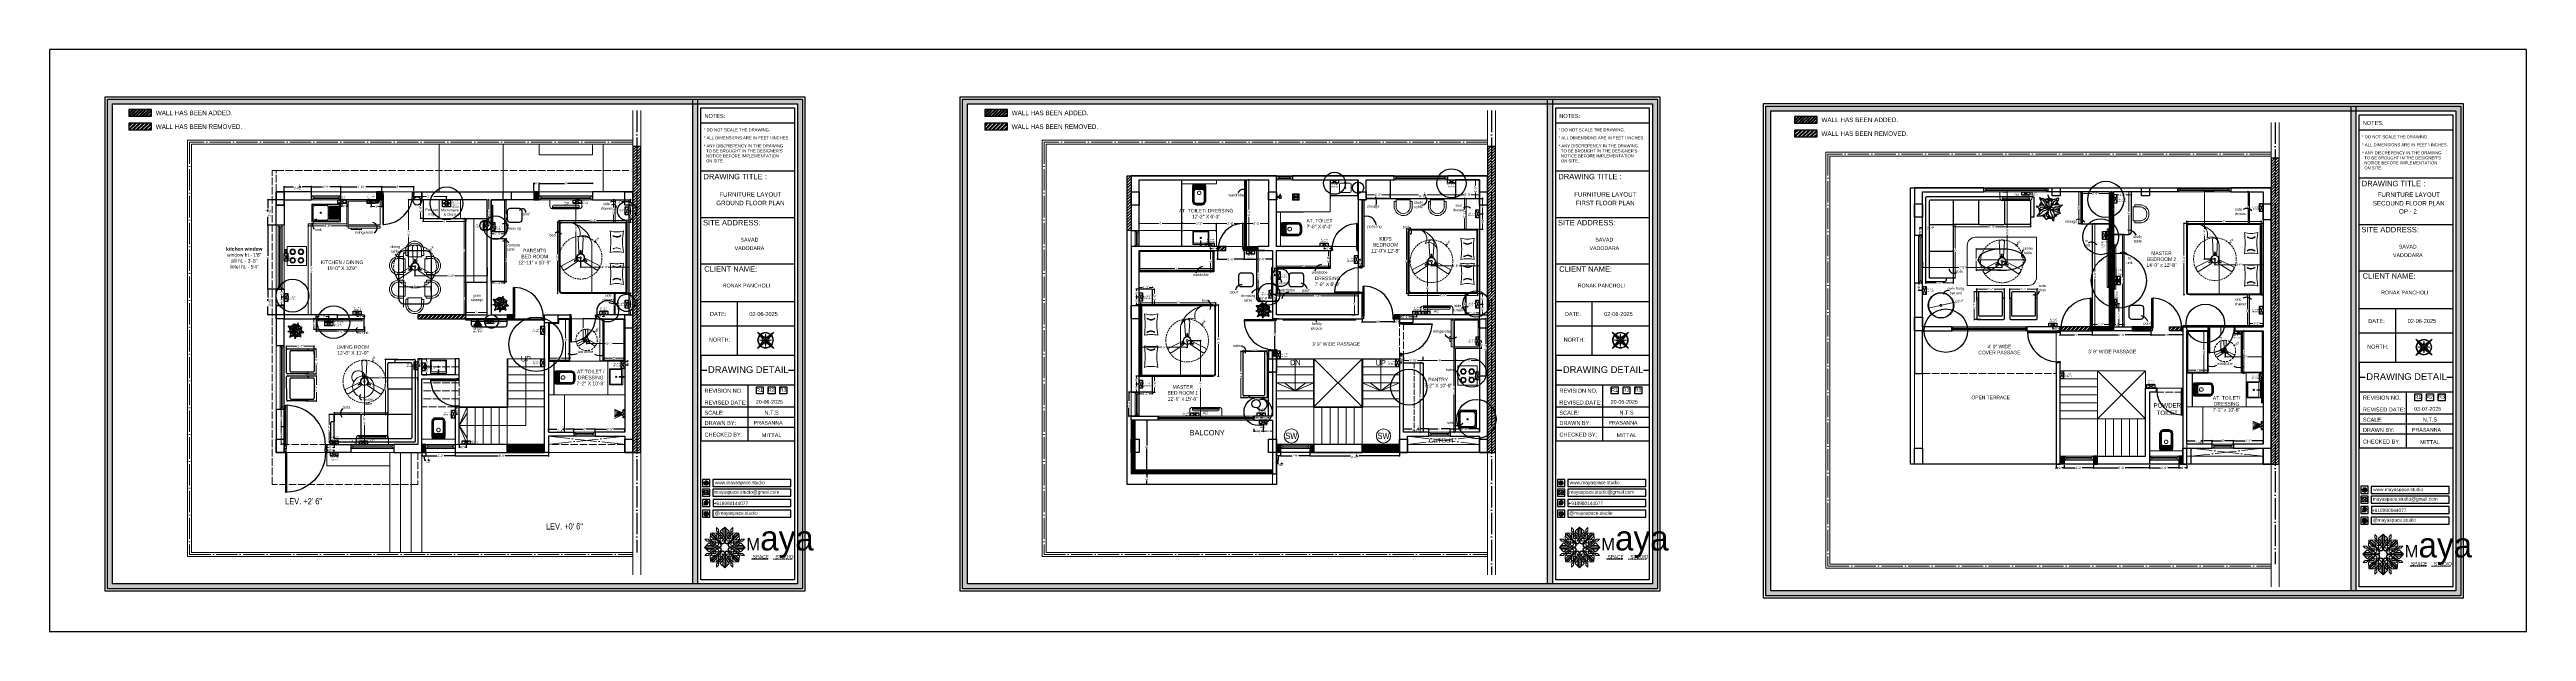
# Model space of a CAD drawing. Header units: millimetres. Extents: x 56222 to 3066687, y -650199 to -121287.
# Drawn here: x 147250 to 150033, y -177588 to -176935 of the extents above; entities that cross this region are included whole.
import ezdxf
from ezdxf.enums import TextEntityAlignment as Align

# ---------------------------------------------------------------- set-up
doc = ezdxf.new("R2010")
doc.units = ezdxf.units.MM
doc.header["$MEASUREMENT"] = 0
doc.header["$PDMODE"] = 35
for name, pattern in [('ACAD_ISO02W100', [15, 12, -3]), ('ACAD_ISO04W100', [30, 24, -3, 0, -3]), ('DASHED', [0.75, 0.5, -0.25]), ('DASHED2', [0.375, 0.25, -0.125]), ('DASHEDX2', [1.5, 1, -0.5])]:
    doc.linetypes.add(name, pattern=pattern)
doc.layers.get('Defpoints').update_dxf_attribs({"color": 220})
for name, color, linetype, lineweight in [('$TD_AUDIT_GENERATED_(A0BDF17)', 32, 'Continuous', 30), ('CENTERLINE ( COLUMN ) ~ DIM', 7, 'Continuous', 9), ('COLUMN', 1, 'Continuous', 30), ('dim05', 1, 'Continuous', 13), ('Dimension', 10, 'DASHEDX2', 20), ('el', 7, 'Continuous', 20), ('ELEC-wires', 1, 'DASHED2', 13), ('Electrical', 84, 'Continuous', 30), ('ELEVATION ( SPIRAL STAIR )', 250, 'Continuous', 9), ('FIRST FLOOR', 7, 'Continuous', 9), ('FIRST FLOOR ( DW_RAIL )', 7, 'Continuous', 9), ('FIRST FLOOR ( TEXT )', 7, 'Continuous', 9), ('FIRST FLOOR_( D - W & RAILING )', 251, 'Continuous', 9), ('FIRST FLOOR_( PLine )_', 251, 'Continuous', 30), ('FIRST FLOOR_( STAIR )', 251, 'Continuous', 9), ('FUR', 250, 'Continuous', 0), ('FURNITURE', 32, 'Continuous', 9), ('FURNITURE-1', 252, 'Continuous', 13), ('GROUND FLOOR', 7, 'Continuous', 9), ('GROUND FLOOR  ( DIM )', 7, 'Continuous', 9), ('GROUND FLOOR  ( HATCH )', 251, 'Continuous', 9), ('GROUND FLOOR  ( PLINE )', 251, 'Continuous', 30), ('GROUND FLOOR ( DW_RAIL )', 7, 'Continuous', 9), ('GROUND FLOOR ( STAIR )', 251, 'Continuous', 9), ('hatch-rcc', 251, 'Continuous', 9), ('Labelling', 1, 'Continuous', 25), ('NAME PLATE', 7, 'Continuous', 25), ('SECOND FLOOR', 7, 'Continuous', 9), ('SECOND FLOOR  ( PLINE )', 251, 'Continuous', 30), ('SECOND FLOOR ( DW_RAIL )', 7, 'Continuous', 9), ('SECOND FLOOR ( PLine )', 7, 'Continuous', 30), ('SECOND FLOOR ( TEXT )', 7, 'Continuous', 9), ('Text', 7, 'Continuous', 15), ('title block', 7, 'Continuous', 9), ('UTILITY', 48, 'Continuous', 9), ('wall', 7, 'Continuous', 30), ('X_PLOT', 1, 'Continuous', 9), ('XX~SLAB ( BEAM )~ ( DIM )', 7, 'Continuous', 9), ('XX~STR BEAM', 5, 'ACAD_ISO02W100', 9)]:
    doc.layers.add(name, color=color, linetype=linetype, lineweight=lineweight)
for name, color, linetype in [('AR DOOR', 40, 'Continuous'), ('AR ELE-5', 134, 'Continuous'), ('GROUND FLOOR  ( Text )', 251, 'Continuous'), ('Labels and Texts', 8, 'Continuous'), ('str coll', 6, 'Continuous')]:
    doc.layers.add(name, color=color, linetype=linetype)
doc.layers.add('XX~SLAB ( PLINE )', color=251, linetype='Continuous', plot=False)
doc.styles.add('Arial', font='arial.ttf')
doc.styles.add('century g', font='GOTHIC.TTF')
doc.styles.add("Cn_BT_0'-0", font='swissc.ttf')
doc.styles.add('Cn_BT_7', font='swissc.ttf', dxfattribs={"height": 7})
doc.styles.add('KATHA', font='swissc.ttf')
doc.styles.get("Standard").update_dxf_attribs({"font": 'arial.ttf', "height": 6})
doc.styles.add('style4', font='ARIALN.TTF')
doc.styles.add('TEXT', font='eurr____.ttf')
doc.dimstyles.new('Archana', dxfattribs={"dimtxt": 2, "dimasz": 0.75, "dimexe": 0.5, "dimexo": 0.5, "dimgap": 0, "dimtad": 0, "dimzin": 0, "dimdsep": 46, "dimlunit": 4, "dimtxsty": 'century g', "dimblk": 'OBLIQUE', "dimcen": 0, "dimdle": 1, "dimclrd": 256, "dimclre": 256, "dimclrt": 256, "dimadec": 0, "dimazin": 0, "dimtfac": 1, "dimtofl": 0, "dimtmove": 1, "dimatfit": 3, "dimfxl": 1, "dimfxlon": 1, "dimtolj": 1, "dimtzin": 0, "dimlwd": -1, "dimlwe": -1, "dimarcsym": 0})
doc.dimstyles.new('ISO-25', dxfattribs={"dimtxt": 2.5, "dimasz": 1, "dimexe": 0.5, "dimexo": 1, "dimtad": 0, "dimdec": 1, "dimlunit": 4, "dimtxsty": 'Standard', "dimblk": 'OBLIQUE', "dimcen": 2.5, "dimclrd": 1, "dimclre": 1, "dimclrt": 5, "dimadec": 0, "dimazin": 0, "dimtfac": 1, "dimtdec": 1, "dimtmove": 0, "dimatfit": 3, "dimfxl": 1, "dimlwd": -1, "dimarcsym": 0})
pattern_1 = [(45, (-603.2962, 0), (-2.24852616, 2.24852616), []), (45, (-601.7972, 0), (-2.24852616, 2.24852616), [])]
pattern_2 = [(45, (-603.2962, 0), (-1.325825215, 1.325825215), []), (45, (-602.4123, 0), (-1.325825215, 1.325825215), [])]
pattern_3 = [(45, (-662.8443, -7.8137), (-2.24852616, 2.24852616), []), (45, (-661.3453, -7.8137), (-2.24852616, 2.24852616), [])]
pattern_4 = [(45, (-662.8443, -7.8137), (-1.325825215, 1.325825215), []), (45, (-661.9604, -7.8137), (-1.325825215, 1.325825215), [])]

# ---------------------------------------------------------------- blocks, each defined once
blk = doc.blocks.new('A$C744D1EC1')
at = {"layer": 'FURNITURE'}
for p, q in [((-2.3, -0.4), (-2.3, 0)), ((-2.3, -0.4), (-2.3, 0)), ((0, -0.4), (0, 0)), ((0, -0.4), (0, 0)), ((2.3, -0.4), (2.3, 0)), ((2.3, -0.4), (2.3, 0)), ((-2.3, -0.4), (2.3, -0.4)), ((-2.3, -0.4), (2.3, -0.4)), ((-1.3, -2.6), (-1.3, -4.1)), ((-1.1, -2.4), (1.1, -2.4)), ((-1.1, -4.3), (1.1, -4.3)), ((-0.4, -0.4), (-0.4, -2.4)), ((0, -3.2), (2.6, -3.2)), ((0, -3.5), (2.6, -3.5)), ((0.4, -0.4), (0.4, -2.4)), ((1.3, -2.6), (1.3, -3.2)), ((1.3, -3.5), (1.3, -4.1))]:
    blk.add_line(p, q, dxfattribs=at)
for points in [[(-3, -15.1), (-3, -20.9, 0.414214), (-2.9, -21), (2.9, -21, 0.414214), (3, -20.9), (3, -15.1, 0.414214), (2.9, -15), (-2.9, -15, 0.414214)], [(-2.8, -15.3), (-2.8, -20.7, 0.414214), (-2.7, -20.8), (2.7, -20.8, 0.414214), (2.8, -20.7), (2.8, -15.3, 0.414214), (2.7, -15.2), (-2.7, -15.2, 0.414214)]]:
    blk.add_lwpolyline(points, format="xyb", close=True, dxfattribs=at)
for centre, radius in [((-2.2, -15.8), 0.0985), ((-2.2, -16.3), 0.0985), ((-2.2, -16.9), 0.0985), ((-2.2, -17.4), 0.0985), ((-2.2, -18), 0.0985), ((-2.2, -18.6), 0.0985), ((-2.2, -19.1), 0.0985), ((-2.2, -19.7), 0.0985), ((-2.2, -20.2), 0.0985), ((-1.7, -15.8), 0.0985), ((-1.7, -16.3), 0.0985), ((-1.7, -16.9), 0.0985), ((-1.7, -17.4), 0.0985), ((-1.7, -18), 0.0985), ((-1.7, -18.6), 0.0985), ((-1.7, -19.1), 0.0985), ((-1.7, -19.7), 0.0985), ((-1.7, -20.2), 0.0985), ((-1.1, -15.8), 0.0985), ((-1.1, -16.3), 0.0985), ((-1.1, -16.9), 0.0985), ((-1.1, -17.4), 0.0985), ((-1.1, -18), 0.0985), ((-1.1, -18.6), 0.0985), ((-1.1, -19.1), 0.0985), ((-1.1, -19.7), 0.0985), ((-1.1, -20.2), 0.0985), ((-0.6, -15.8), 0.0985), ((-0.6, -16.3), 0.0985), ((-0.6, -16.9), 0.0985), ((-0.6, -17.4), 0.0985), ((-0.6, -18), 0.0985), ((-0.6, -18.6), 0.0985), ((-0.6, -19.1), 0.0985), ((-0.6, -19.7), 0.0985), ((-0.6, -20.2), 0.0985), ((0, -15.8), 0.0985), ((0, -16.3), 0.0985), ((0, -16.9), 0.0985), ((0, -17.4), 0.0985), ((0, -18), 0.0985), ((0, -18.6), 0.0985), ((0, -19.1), 0.0985), ((0, -19.7), 0.0985), ((0, -20.2), 0.0985), ((0.6, -15.8), 0.0985), ((0.6, -16.3), 0.0985), ((0.6, -16.9), 0.0985), ((0.6, -17.4), 0.0985), ((0.6, -18), 0.0985), ((0.6, -18.6), 0.0985), ((0.6, -19.1), 0.0985), ((0.6, -19.7), 0.0985), ((0.6, -20.2), 0.0985), ((1.1, -15.8), 0.0985), ((1.1, -16.3), 0.0985), ((1.1, -16.9), 0.0985), ((1.1, -17.4), 0.0985), ((1.1, -18), 0.0985), ((1.1, -18.6), 0.0985), ((1.1, -19.1), 0.0985), ((1.1, -19.7), 0.0985), ((1.1, -20.2), 0.0985), ((1.7, -15.8), 0.0985), ((1.7, -16.3), 0.0985), ((1.7, -16.9), 0.0985), ((1.7, -17.4), 0.0985), ((1.7, -18), 0.0985), ((1.7, -18.6), 0.0985), ((1.7, -19.1), 0.0985), ((1.7, -19.7), 0.0985), ((1.7, -20.2), 0.0985), ((2.2, -15.8), 0.0985), ((2.2, -16.3), 0.0985), ((2.2, -16.9), 0.0985), ((2.2, -17.4), 0.0985), ((2.2, -18), 0.0985), ((2.2, -18.6), 0.0985), ((2.2, -19.1), 0.0985), ((2.2, -19.7), 0.0985), ((2.2, -20.2), 0.0985), ((2.6, -3.3), 0.197)]:
    blk.add_circle(centre, radius, dxfattribs=at)
for centre, start, end in [((-1.1, -2.6), 90, 180), ((-1.1, -4.1), 180, 270), ((0, -3.3), 90, 270), ((1.1, -2.6), 0, 90), ((1.1, -4.1), 270, 0)]:
    blk.add_arc(centre, 0.197, start, end, dxfattribs=at)
blk = doc.blocks.new('FSFSF')
at = {"color": 42, "lineweight": 5, "true_color": 0xe0ac11}
for p, q in [((28587.7, 131.2), (28591.1, 131.2)), ((28589.8, 129.1), (28587.7, 131.2)), ((28597.5, 124.8), (28591.1, 131.2)), ((28593.2, 131.5), (28593.5, 137.7)), ((28593.2, 131.5), (28601.7, 122.7)), ((28601.2, 130.2), (28593.2, 131.5)), ((28593.4, 135), (28594.6, 136.1)), ((28593.4, 135), (28597.6, 130.8)), ((28599.8, 138.1), (28593.5, 137.7)), ((28595.1, 136.7), (28594.5, 136.7)), ((28594.6, 136.1), (28594.6, 136.7)), ((28605.2, 125), (28594.6, 136.1)), ((28596.2, 137.9), (28595.1, 136.7)), ((28606.3, 126.1), (28595.1, 136.7)), ((28596.2, 137.9), (28600.5, 133.6)), ((28599.8, 138.1), (28608.6, 129.6)), ((28601, 130), (28599.8, 138.1)), ((28600, 143.5), (28600, 140.2)), ((28602.1, 141.4), (28600, 143.5)), ((28606.5, 133.8), (28600, 140.2)), ((28602.1, 141.4), (28602.1, 132)), ((28604.7, 132), (28602.1, 132)), ((28603.9, 139.7), (28608.6, 144.1)), ((28603.9, 126.6), (28603.9, 139.7)), ((28603.9, 139.7), (28608.6, 133)), ((28606.5, 133.8), (28604.7, 132)), ((28605.9, 129.2), (28608.6, 133)), ((28607.9, 142.2), (28606.6, 142.2)), ((28606.6, 142.2), (28606.6, 135.8)), ((28607.9, 142.2), (28608.6, 142.8)), ((28607.9, 142.2), (28607.9, 126.6)), ((28613.3, 139.7), (28608.6, 144.1)), ((28609.3, 142.2), (28608.6, 142.8)), ((28613.3, 139.7), (28608.6, 133)), ((28617.4, 138.1), (28608.6, 129.6)), ((28611.3, 129.2), (28608.6, 133)), ((28609.3, 142.2), (28609.3, 126.6)), ((28609.3, 142.2), (28610.6, 142.2)), ((28610.6, 142.2), (28610.6, 135.8)), ((28610.7, 133.8), (28617.1, 140.2)), ((28610.7, 133.8), (28612.4, 132)), ((28610.9, 126.1), (28622, 136.7)), ((28612, 125), (28622.6, 136.1)), ((28612.4, 132), (28615, 132)), ((28613.3, 126.6), (28613.3, 139.7)), ((28615, 141.4), (28617.1, 143.5)), ((28615, 141.4), (28615, 132)), ((28624, 131.5), (28615.5, 122.7)), ((28615.9, 130.2), (28624, 131.5)), ((28616.1, 130), (28617.4, 138.1)), ((28620.9, 137.9), (28616.7, 133.6)), ((28617.1, 143.5), (28617.1, 140.2)), ((28617.4, 138.1), (28623.6, 137.7)), ((28623.8, 135), (28619.6, 130.8)), ((28619.7, 124.8), (28626.1, 131.2)), ((28620.9, 137.9), (28622, 136.7)), ((28622, 136.7), (28622.6, 136.7)), ((28622.6, 136.1), (28622.6, 136.7)), ((28623.8, 135), (28622.6, 136.1)), ((28624, 131.5), (28623.6, 137.7)), ((28629.5, 131.2), (28626.1, 131.2)), ((28627.3, 129.1), (28629.5, 131.2)), ((28591.6, 127.4), (28587.2, 122.7)), ((28591.6, 117.9), (28587.2, 122.7)), ((28589.8, 116.2), (28587.7, 114.1)), ((28587.7, 114.1), (28591.1, 114.1)), ((28589, 123.3), (28588.4, 122.7)), ((28589, 122), (28588.4, 122.7)), ((28589, 123.3), (28589, 124.7)), ((28589, 124.7), (28595.4, 124.7)), ((28589, 123.3), (28604.7, 123.3)), ((28589, 122), (28604.7, 122)), ((28589, 122), (28589, 120.7)), ((28589, 120.7), (28595.4, 120.7)), ((28589.8, 129.1), (28599.3, 129.1)), ((28589.8, 116.2), (28599.3, 116.2)), ((28597.5, 120.5), (28591.1, 114.1)), ((28604.7, 127.4), (28591.6, 127.4)), ((28591.6, 127.4), (28598.2, 122.7)), ((28591.6, 117.9), (28598.2, 122.7)), ((28604.7, 117.9), (28591.6, 117.9)), ((28593.2, 113.9), (28601.7, 122.7)), ((28601.2, 115.1), (28593.2, 113.9)), ((28593.2, 113.9), (28593.5, 107.6)), ((28593.4, 110.3), (28597.6, 114.5)), ((28593.4, 110.3), (28594.6, 109.2)), ((28599.8, 107.2), (28593.5, 107.5)), ((28595.1, 108.5), (28594.5, 108.5)), ((28605.2, 120.4), (28594.6, 109.2)), ((28594.6, 109.2), (28594.6, 108.6)), ((28606.3, 119.1), (28595.1, 108.5)), ((28596.2, 107.4), (28595.1, 108.5)), ((28596.2, 107.4), (28600.5, 111.6)), ((28597.5, 124.8), (28599.3, 126.5)), ((28597.5, 120.5), (28599.3, 118.8)), ((28602.1, 125.4), (28598.2, 122.7)), ((28602.1, 119.9), (28598.2, 122.7)), ((28599.3, 126.5), (28599.3, 129.1)), ((28599.3, 118.8), (28599.3, 116.2)), ((28599.8, 107.2), (28608.6, 115.7)), ((28601, 115.2), (28599.8, 107.2)), ((28606.5, 111.5), (28600, 105.1)), ((28600, 101.7), (28600, 105.1)), ((28605.9, 129.2), (28601, 130)), ((28605.9, 116), (28601, 115.2)), ((28602.1, 125.4), (28601.2, 130.2)), ((28602.1, 119.9), (28601.2, 115.1)), ((28602.3, 123.3), (28601.7, 122.7)), ((28602.3, 122), (28601.7, 122.7)), ((28602.1, 103.8), (28602.1, 113.3)), ((28604.7, 113.3), (28602.1, 113.3)), ((28602.3, 123.3), (28603, 122.7)), ((28602.3, 122), (28603, 122.7)), ((28605.2, 125), (28603, 122.7)), ((28605.2, 120.4), (28603, 122.7)), ((28603.7, 126.5), (28603.7, 127.4)), ((28604.7, 126.5), (28603.7, 126.5)), ((28604.7, 118.8), (28603.7, 118.8)), ((28603.7, 118.8), (28603.7, 117.9)), ((28604.7, 127.6), (28603.9, 127.6)), ((28607.9, 126.6), (28603.9, 126.6)), ((28607.9, 118.6), (28603.9, 118.6)), ((28603.9, 118.6), (28603.9, 105.5)), ((28604.7, 117.7), (28603.9, 117.7)), ((28603.9, 105.5), (28608.6, 112.2)), ((28603.9, 105.5), (28608.6, 101.1)), ((28604.7, 126.6), (28604.7, 127.6)), ((28604.7, 123.3), (28604.7, 127.4)), ((28604.7, 122), (28604.7, 117.9)), ((28604.7, 118.6), (28604.7, 117.7)), ((28606.5, 111.5), (28604.7, 113.3)), ((28605.9, 116), (28608.6, 112.2)), ((28606.3, 126.1), (28608.6, 128.3)), ((28606.3, 119.1), (28608.6, 117)), ((28606.6, 103), (28606.6, 109.4)), ((28607.9, 128.9), (28608.6, 129.6)), ((28607.9, 128.9), (28608.6, 128.3)), ((28607.9, 103), (28607.9, 118.6)), ((28607.9, 116.3), (28608.6, 117)), ((28607.9, 116.3), (28608.6, 115.7)), ((28609.3, 128.9), (28608.6, 129.6)), ((28609.3, 128.9), (28608.6, 128.3)), ((28610.9, 126.1), (28608.6, 128.3)), ((28610.9, 119.1), (28608.6, 117)), ((28609.3, 116.3), (28608.6, 117)), ((28609.3, 116.3), (28608.6, 115.7)), ((28611.3, 116), (28608.6, 112.2)), ((28617.4, 107.2), (28608.6, 115.7)), ((28613.3, 105.5), (28608.6, 112.2)), ((28613.3, 105.5), (28608.6, 101.1)), ((28609.3, 126.6), (28613.3, 126.6)), ((28609.3, 118.6), (28613.3, 118.6)), ((28609.3, 103), (28609.3, 118.6)), ((28610.6, 103), (28610.6, 109.4)), ((28610.7, 111.5), (28612.4, 113.3)), ((28610.7, 111.5), (28617.1, 105.1)), ((28610.9, 119.1), (28622, 108.5)), ((28611.3, 129.2), (28616.1, 130)), ((28611.3, 116), (28616.1, 115.2)), ((28612, 125), (28614.2, 122.7)), ((28612, 120.4), (28614.2, 122.7)), ((28612, 120.4), (28622.6, 109.2)), ((28612.4, 113.3), (28615, 113.3)), ((28612.5, 126.6), (28612.5, 127.6)), ((28612.5, 127.6), (28613.3, 127.6)), ((28612.5, 123.3), (28612.5, 127.4)), ((28612.5, 127.4), (28625.6, 127.4)), ((28612.5, 126.5), (28613.5, 126.5)), ((28628.2, 123.3), (28612.5, 123.3)), ((28612.5, 122), (28612.5, 117.9)), ((28628.2, 122), (28612.5, 122)), ((28612.5, 118.8), (28613.5, 118.8)), ((28612.5, 118.6), (28612.5, 117.7)), ((28612.5, 117.9), (28625.6, 117.9)), ((28612.5, 117.7), (28613.3, 117.7)), ((28613.3, 118.6), (28613.3, 105.5)), ((28613.5, 126.5), (28613.5, 127.4)), ((28613.5, 118.8), (28613.5, 117.9)), ((28614.9, 123.3), (28614.2, 122.7)), ((28614.9, 122), (28614.2, 122.7)), ((28614.9, 123.3), (28615.5, 122.7)), ((28614.9, 122), (28615.5, 122.7)), ((28615, 103.8), (28615, 113.3)), ((28615.1, 125.4), (28615.9, 130.2)), ((28615.1, 125.4), (28619, 122.7)), ((28615.1, 119.9), (28619, 122.7)), ((28615.1, 119.9), (28615.9, 115.1)), ((28624, 113.9), (28615.5, 122.7)), ((28615.9, 115.1), (28624, 113.9)), ((28616.1, 115.2), (28617.4, 107.2)), ((28620.9, 107.4), (28616.7, 111.6)), ((28617.1, 101.7), (28617.1, 105.1)), ((28617.4, 107.2), (28623.6, 107.5)), ((28627.3, 129.1), (28617.9, 129.1)), ((28617.9, 126.5), (28617.9, 129.1)), ((28619.7, 124.8), (28617.9, 126.5)), ((28619.7, 120.5), (28617.9, 118.8)), ((28617.9, 118.8), (28617.9, 116.2)), ((28627.3, 116.2), (28617.9, 116.2)), ((28625.6, 127.4), (28619, 122.7)), ((28625.6, 117.9), (28619, 122.7)), ((28623.8, 110.3), (28619.6, 114.5)), ((28619.7, 120.5), (28626.1, 114.1)), ((28620.9, 107.4), (28622, 108.5)), ((28628.2, 124.7), (28621.8, 124.7)), ((28628.2, 120.7), (28621.8, 120.7)), ((28622, 108.5), (28622.6, 108.5)), ((28623.8, 110.3), (28622.6, 109.2)), ((28622.6, 109.2), (28622.6, 108.6)), ((28624, 113.9), (28623.6, 107.6)), ((28625.6, 127.4), (28630, 122.7)), ((28625.6, 117.9), (28630, 122.7)), ((28629.5, 114.1), (28626.1, 114.1)), ((28627.3, 116.2), (28629.5, 114.1)), ((28628.2, 123.3), (28628.2, 124.7)), ((28628.2, 123.3), (28628.8, 122.7)), ((28628.2, 122), (28628.8, 122.7)), ((28628.2, 122), (28628.2, 120.7)), ((28602.1, 103.8), (28600, 101.7)), ((28607.9, 103), (28606.6, 103)), ((28607.9, 103), (28608.6, 102.4)), ((28609.3, 103), (28608.6, 102.4)), ((28609.3, 103), (28610.6, 103)), ((28615, 103.8), (28617.1, 101.7))]:
    blk.add_line(p, q, dxfattribs=at)
blk = doc.blocks.new('hgwg')
at = {"layer": 'Dimension', "true_color": 0xd39e00}
h = blk.add_hatch(color=42, dxfattribs=at)
h.dxf.hatch_style = 1
h.paths.add_polyline_path([(27505.7, 45.1), (27494.3, 45.1), (27494.3, 44.9), (27505.7, 44.9)])
h = blk.add_hatch(color=42, dxfattribs=at)
h.dxf.hatch_style = 1
h.paths.add_polyline_path([(27523.3, 44.9), (27509.7, 44.9), (27509.7, 44.8), (27523.3, 44.8)])
at = {"layer": 'Dimension', "color": 42, "true_color": 0xd39e00}
for p, q in [((27494.3, 45.1), (27505.7, 45.1)), ((27494.3, 44.9), (27494.3, 45.1)), ((27494.3, 44.9), (27505.7, 44.9)), ((27505.7, 45.1), (27505.7, 44.9)), ((27509.7, 44.9), (27523.3, 44.9)), ((27509.7, 44.9), (27509.7, 44.8)), ((27509.7, 44.8), (27523.3, 44.8)), ((27523.3, 44.8), (27523.3, 44.9))]:
    blk.add_line(p, q, dxfattribs=at)
at = {"layer": 'Dimension', "color": 42, "true_color": 0xd39e00, "attachment_point": 1}
for s, width, insert, char_height in [('{\\fCinzel|b0|i0|c0|p2;\\H1.5x;M\\fAmsterdam One|b0|i0|c0|p2;\\H2x;aya}', 85.328, (27490.2, 69.2), 6), ('{\\fCinzel|b0|i0|c0|p0;SPACE     STUDIO}', 66.129, (27494.8, 47.9), 2.5)]:
    blk.add_mtext_dynamic_manual_height_columns(s, width=width, gutter_width=30, heights=[0], dxfattribs=dict(at, insert=insert, char_height=char_height))
blk = doc.blocks.new('QEGW4TG')
at = {"layer": 'Dimension', "true_color": 0x000000}
h = blk.add_hatch(color=18, dxfattribs=at)
h.dxf.hatch_style = 1
h.paths.add_polyline_path([(2.7, 1.9, 0.170513), (2.9, 2, 0.190337), (3.1, 2.2, 0.316231), (3.1, 2.3), (2.8, 2.4, 0.273721), (2.7, 2.3, 0.040749), (2.6, 2.3, -0.441282), (2.5, 2.2, -0.11828), (2.1, 2.6, -0.441282), (2.1, 2.7, 0.040749), (2.1, 2.8, 0.290083), (2.1, 2.9), (2, 3.2, 0.316231), (1.9, 3.2, 0.190337), (1.7, 3, 0.170513), (1.7, 2.7, 0.252784)], flags=0)
h.paths.add_polyline_path([(1.2, 2), (1, 1.3, 0.550912), (1.1, 1.2), (1.8, 1.4, 6.344125)])
h.paths.add_polyline_path([(1.8, 1.7), (1.4, 1.6), (1.5, 2, -9.071339)], flags=16)
h.paths.add_polyline_path([(3.1, 2.2, -0.17811), (2.9, 2, -0.170513), (2.7, 1.9, -0.252784), (1.7, 2.7, -0.170513), (1.7, 3, -0.17811), (1.9, 3.2, -0.370089), (2, 3.2), (2.1, 2.9, -0.307185), (2.1, 2.8, -0.041087), (2.1, 2.7, 0.321676), (2.1, 2.7, 0.126524), (2.6, 2.2, 0.312216), (2.6, 2.3, -0.041087), (2.7, 2.3, -0.290673), (2.8, 2.4), (3.1, 2.3, -0.370089)], flags=0)
h = blk.add_hatch(color=18, dxfattribs=at)
h.dxf.hatch_style = 1
h.paths.add_polyline_path([(2.8, 2.4, 0.273721), (2.7, 2.3, 0.040749), (2.6, 2.3, -0.441282), (2.5, 2.2, -0.11828), (2.1, 2.6, -0.441282), (2.1, 2.7, 0.040749), (2.1, 2.8, 0.290083), (2.1, 2.9), (2, 3.2, 0.316231), (1.9, 3.2, 0.190337), (1.7, 3, 0.170513), (1.7, 2.7, 0.252784), (2.7, 1.9, 0.170513), (2.9, 2, 0.190337), (3.1, 2.2, 0.316231), (3.1, 2.3)])
for p, q in [((1.2, 2), (1, 1.3)), ((1.1, 1.2), (1.8, 1.4)), ((1.5, 2), (1.4, 1.6)), ((1.4, 1.6), (1.8, 1.7)), ((2, 3.2), (2.1, 2.9)), ((3.1, 2.3), (2.8, 2.4))]:
    blk.add_line(p, q)
blk.add_lwpolyline([(0, 0), (4.7, 0), (4.7, 4.7), (0, 4.7)], close=True)
for centre, radius, start, end in [((1.1, 1.3), 0.0598, 164.8483, 282.1458), ((2.4, 2.6), 1.34, 241.4727, 205.6422), ((2.4, 2.6), 1.04, 235.9962, 210.8333), ((2.1, 2.9), 0.364, 118.9685, 159.3648), ((2.1, 2.9), 0.39, 159.7007, 198.4072), ((3, 3.2), 1.33, 201.4218, 258.1669), ((1.9, 3.1), 0.0896, 41.8985, 123.1344), ((2.1, 2.7), 0.066, 135.9932, 224.8892), ((2, 2.9), 0.104, 320.3924, 28.6971), ((1.7, 3.2), 0.586, 312.4617, 321.8728), ((3.1, 3.4), 1.31, 216.5455, 243.5279), ((2.6, 2.3), 0.066, 234.2482, 323.1441), ((3.1, 1.9), 0.586, 137.2645, 146.6756), ((2.8, 2.3), 0.104, 70.4402, 138.745), ((2.8, 2.3), 0.39, 260.7301, 299.4366), ((2.8, 2.3), 0.364, 299.7725, 340.1688), ((3, 2.2), 0.0896, 336.0029, 57.2388)]:
    blk.add_arc(centre, radius, start, end)
blk = doc.blocks.new('ASGERG')
at = {"layer": 'Dimension', "true_color": 0x000000}
h = blk.add_hatch(color=18, dxfattribs=at)
h.dxf.hatch_style = 1
h.paths.add_polyline_path([(1, 1.7, 0.353872), (1.7, 1), (3, 1, 0.353872), (3.7, 1.7), (3.7, 3, 0.353872), (3, 3.7), (1.7, 3.7, 0.353872), (1, 3)])
h.paths.add_polyline_path([(1.3, 3, -0.353872), (1.7, 3.4), (2.9, 3.4, -0.353872), (3.4, 3), (3.4, 1.7, -0.353872), (2.9, 1.3), (1.7, 1.3, -0.353872), (1.3, 1.7)], flags=16)
h.paths.add_polyline_path([(3, 2.3, -1), (1.6, 2.3, -1)], flags=0)
h.paths.add_polyline_path([(2.7, 2.3, -1), (1.9, 2.3, -1)], flags=0)
h.paths.add_polyline_path([(2.9, 3, -1), (3.2, 3, -1)], flags=0)
h.paths.add_polyline_path([(1.6, 2.3, 1), (3, 2.3, 1)], flags=0)
h = blk.add_hatch(color=18, dxfattribs=at)
h.dxf.hatch_style = 1
h.paths.add_polyline_path([(1.6, 2.3, 1), (3, 2.3, 1)])
h.paths.add_polyline_path([(2.7, 2.3, -1), (1.9, 2.3, -1)], flags=16)
h = blk.add_hatch(color=18, dxfattribs=at)
h.dxf.hatch_style = 1
h.paths.add_polyline_path([(3.2, 3, 1), (2.9, 3, 1)])
for p, q in [((1, 3), (1, 1.7)), ((1.3, 3), (1.3, 1.7)), ((1.7, 3.7), (3, 3.7)), ((2.9, 3.4), (1.7, 3.4)), ((2.9, 1.3), (1.7, 1.3)), ((1.7, 1), (3, 1)), ((3.4, 3), (3.4, 1.7)), ((3.7, 3), (3.7, 1.7))]:
    blk.add_line(p, q)
blk.add_lwpolyline([(0, 0), (4.7, 0), (4.7, 4.7), (0, 4.7)], close=True)
for centre, radius in [((2.3, 2.3), 0.694), ((2.3, 2.3), 0.414), ((3, 3), 0.168)]:
    blk.add_circle(centre, radius)
for centre, radius, start, end in [((1.8, 2.9), 0.778, 94.8631, 172.8127), ((1.8, 1.8), 0.778, 187.1873, 265.1369), ((1.8, 2.9), 0.491, 94.8631, 172.8127), ((1.8, 1.8), 0.491, 187.1873, 265.1369), ((2.9, 2.9), 0.491, 7.1873, 85.1369), ((2.9, 1.8), 0.491, 274.8631, 352.8127), ((2.9, 2.9), 0.778, 7.1873, 85.1369), ((2.9, 1.8), 0.778, 274.8631, 352.8127)]:
    blk.add_arc(centre, radius, start, end)
blk = doc.blocks.new('ETYETE')
at = {"layer": 'Dimension', "true_color": 0x000000}
h = blk.add_hatch(color=18, dxfattribs=at)
h.dxf.hatch_style = 1
h.paths.add_polyline_path([(3.8, 1.1, 0.414214), (4.1, 1.5), (4.1, 3.3, 0.414214), (3.8, 3.7), (0.9, 3.7, 0.414214), (0.6, 3.3), (0.6, 1.5, 0.414214), (0.9, 1.1)])
h.paths.add_polyline_path([(2.6, 2.2), (3.9, 1.3, -0.198912), (3.8, 1.3), (0.9, 1.3, -0.198912), (0.8, 1.3), (2.1, 2.2), (2.3, 2)], flags=16)
h.paths.add_polyline_path([(2.3, 2.2), (0.9, 3.5, -0.028783), (0.9, 3.5), (3.8, 3.5, -0.028783), (3.8, 3.5)], flags=16)
h.paths.add_polyline_path([(2.7, 2.3), (3.9, 3.5, -0.202482), (4, 3.3), (4, 1.5, -0.043076), (4, 1.5)], flags=16)
h.paths.add_polyline_path([(2, 2.3), (0.7, 1.5, -0.043076), (0.7, 1.5), (0.7, 3.3, -0.202482), (0.8, 3.5)], flags=16)
blk.add_lwpolyline([(0, 0), (4.7, 0), (4.7, 4.7), (0, 4.7)], close=True)
at = {"layer": 'Dimension', "color": 18, "true_color": 0x000000}
for p, q in [((0.6, 3.3), (0.6, 1.5)), ((0.7, 3.3), (0.7, 1.5)), ((0.7, 1.5), (2, 2.3)), ((0.8, 3.5), (2, 2.3)), ((0.8, 1.3), (2.1, 2.2)), ((0.9, 3.7), (3.8, 3.7)), ((0.9, 3.5), (3.8, 3.5)), ((0.9, 3.5), (2.3, 2.2)), ((0.9, 1.3), (3.8, 1.3)), ((0.9, 1.1), (3.8, 1.1)), ((2.1, 2.2), (2.3, 2)), ((2.3, 2.2), (3.8, 3.5)), ((2.3, 2), (2.6, 2.2)), ((3.9, 1.3), (2.6, 2.2)), ((2.7, 2.3), (3.9, 3.5)), ((4, 1.5), (2.7, 2.3)), ((4, 3.3), (4, 1.5)), ((4.1, 3.3), (4.1, 1.5))]:
    blk.add_line(p, q, dxfattribs=at)
for centre, radius, start, end in [((0.9, 3.3), 0.358, 90, 180), ((0.9, 1.5), 0.358, 180, 270), ((0.9, 3.3), 0.224, 134.2136, 180), ((0.9, 1.5), 0.224, 180, 189.8662), ((0.9, 1.5), 0.224, 225, 270), ((0.9, 3.3), 0.224, 90, 96.5948), ((3.8, 3.3), 0.358, 0, 90), ((3.8, 3.3), 0.224, 83.4052, 90), ((3.8, 1.5), 0.358, 270, 0), ((3.8, 1.5), 0.224, 270, 315), ((3.8, 3.3), 0.224, 0, 45.7864), ((3.8, 1.5), 0.224, 350.1338, 0)]:
    blk.add_arc(centre, radius, start, end, dxfattribs=at)
blk = doc.blocks.new('DTGWEGEARG')
at = {"layer": 'Dimension', "true_color": 0x000000}
h = blk.add_hatch(color=18, dxfattribs=at)
h.dxf.hatch_style = 1
h.paths.add_polyline_path([(3.8, 2.3, 1), (0.8, 2.3, 1)])
h.paths.add_polyline_path([(2.5, 1, 0.105795), (3, 1.6, -0.055205), (3.3, 1.4, -0.169822)], flags=16)
h.paths.add_polyline_path([(2.4, 1.1), (2.4, 1.7, -0.058279), (2.8, 1.6, -0.103353)], flags=16)
h.paths.add_polyline_path([(2.3, 1.1, -0.101741), (1.9, 1.6, -0.057171), (2.3, 1.7)], flags=16)
h.paths.add_polyline_path([(2.2, 1, -0.169822), (1.4, 1.4, -0.055205), (1.7, 1.6, 0.105795)], flags=16)
h.paths.add_polyline_path([(3, 1.7, 0.081336), (3.1, 2.3), (3.7, 2.3, -0.152069), (3.4, 1.5, 0.05687)], flags=16)
h.paths.add_polyline_path([(2.9, 1.8, 0.061945), (2.4, 1.8), (2.4, 2.3), (3, 2.3, -0.081344)], flags=16)
h.paths.add_polyline_path([(2.3, 1.8, 0.060923), (1.8, 1.8, -0.081344), (1.7, 2.3), (2.3, 2.3)], flags=16)
h.paths.add_polyline_path([(1.7, 1.7, 0.05687), (1.3, 1.5, -0.152069), (1, 2.3), (1.5, 2.3, 0.081336)], flags=16)
h.paths.add_polyline_path([(2.4, 2.4), (2.4, 2.8, 0.061945), (2.9, 2.9, -0.080009), (3, 2.4)], flags=16)
h.paths.add_polyline_path([(3.1, 2.4, 0.080116), (3, 3, 0.05687), (3.4, 3.2, 0.028258), (3.3, 3.3, -0.055205), (3, 3.1, 0.105795), (2.5, 3.7, -0.36029), (3.7, 2.4)], flags=16)
h.paths.add_polyline_path([(2.3, 2.4), (1.7, 2.4, -0.080009), (1.8, 2.9, 0.060923), (2.3, 2.8)], flags=16)
h.paths.add_polyline_path([(1.5, 2.4), (1, 2.4, -0.150466), (1.3, 3.2, 0.05687), (1.7, 3, 0.080116)], flags=16)
h.paths.add_polyline_path([(2.4, 3), (2.4, 3.6, -0.103353), (2.8, 3, -0.058279)], flags=16)
h.paths.add_polyline_path([(2.3, 3, -0.057171), (1.9, 3, -0.101741), (2.3, 3.5)], flags=16)
h.paths.add_polyline_path([(1.7, 3.1, -0.055205), (1.4, 3.3, -0.169822), (2.2, 3.7, 0.105795)], flags=16)
blk.add_lwpolyline([(0, 0), (4.7, 0), (4.7, 4.7), (0, 4.7)], close=True)
at = {"layer": 'Dimension', "color": 18, "true_color": 0x000000}
for p, q in [((1, 2.4), (1.5, 2.4)), ((1, 2.3), (1.5, 2.3)), ((1.7, 2.4), (2.3, 2.4)), ((1.7, 2.3), (2.3, 2.3)), ((2.3, 3.5), (2.3, 3)), ((2.3, 2.8), (2.3, 2.4)), ((2.3, 2.3), (2.3, 1.8)), ((2.3, 1.7), (2.3, 1.1)), ((2.4, 3.6), (2.4, 3)), ((2.4, 2.8), (2.4, 2.4)), ((2.4, 2.4), (3, 2.4)), ((2.4, 2.3), (3, 2.3)), ((2.4, 2.3), (2.4, 1.8)), ((2.4, 1.7), (2.4, 1.1)), ((3.1, 2.4), (3.7, 2.4)), ((3.1, 2.3), (3.7, 2.3))]:
    blk.add_line(p, q, dxfattribs=at)
blk.add_circle((2.3, 2.3), 1.49, dxfattribs=at)
for centre, radius, start, end in [((2.3, 2.3), 1.34, 142.3819, 176.6093), ((2.3, 2.3), 1.34, 183.0315, 217.6181), ((2.3, 4.7), 1.9, 236.1399, 249.1595), ((2.3, -0.1), 1.9, 110.8405, 123.8601), ((2.3, 2.3), 1.34, 97.3549, 135.9073), ((2.3, 4.7), 1.75, 236.7417, 249.3811), ((2.3, -0.1), 1.75, 110.6189, 123.2583), ((2.3, 2.3), 1.34, 224.0927, 262.6451), ((3.3, 2.3), 1.73, 159.0567, 177.3789), ((3.3, 2.3), 1.73, 182.3435, 200.9433), ((3.3, 2.3), 1.73, 129.9301, 154.0867), ((3.3, 2.3), 1.58, 158.8325, 177.1302), ((3.3, 2.3), 1.58, 182.5658, 201.1675), ((3.3, 2.3), 1.73, 205.9133, 230.0699), ((2.3, 4.7), 1.9, 253.6799, 267.6253), ((2.3, -0.1), 1.9, 92.3747, 106.3201), ((3.3, 2.3), 1.58, 130.1073, 153.3446), ((2.3, 4.7), 1.75, 254.3336, 267.422), ((2.3, -0.1), 1.75, 92.578, 105.6664), ((3.3, 2.3), 1.58, 206.6554, 229.8927), ((1.4, 2.3), 1.58, 26.6554, 50.2584), ((2.3, 4.7), 1.75, 272.3248, 285.6664), ((2.3, 4.7), 1.9, 272.1415, 286.3201), ((2.3, -0.1), 1.9, 73.6799, 87.8585), ((2.3, -0.1), 1.75, 74.3336, 87.6752), ((1.4, 2.3), 1.58, 309.7416, 333.3446), ((2.3, 2.3), 1.34, 3.3907, 82.6451), ((1.4, 2.3), 1.73, 25.9133, 50.0699), ((1.4, 2.3), 1.73, 309.9301, 334.0867), ((2.3, 2.3), 1.34, 277.3549, 315.9073), ((1.4, 2.3), 1.58, 2.8698, 21.1675), ((1.4, 2.3), 1.58, 338.8325, 357.4342), ((2.3, 4.7), 1.75, 290.6189, 303.2583), ((2.3, 4.7), 1.9, 290.8405, 303.8601), ((1.4, 2.3), 1.73, 2.6211, 20.9433), ((1.4, 2.3), 1.73, 339.0567, 357.6565), ((2.3, -0.1), 1.9, 56.1399, 69.1595), ((2.3, -0.1), 1.75, 56.7417, 69.3811), ((2.3, 2.3), 1.34, 322.3819, 356.9685)]:
    blk.add_arc(centre, radius, start, end, dxfattribs=at)
blk = doc.blocks.new('4t')
at = {"transparency": 33554607}
h = blk.add_hatch(color=1, dxfattribs=at)
h.dxf.hatch_style = 1
h.paths.add_polyline_path([(45531.3, -35822.3), (45529.2, -35821.8), (45528.1, -35837)])
h = blk.add_hatch(color=1, dxfattribs=at)
h.dxf.hatch_style = 1
h.paths.add_polyline_path([(45533.4, -35822.8), (45531.3, -35822.3), (45528.1, -35837)])
h = blk.add_hatch(color=1, dxfattribs=at)
h.dxf.hatch_style = 1
h.paths.add_polyline_path([(45531.8, -35820.2), (45529.2, -35821.8), (45531.3, -35822.3)])
h = blk.add_hatch(color=1, dxfattribs=at)
h.dxf.hatch_style = 1
h.paths.add_polyline_path([(45531.8, -35820.2), (45531.3, -35822.3), (45533.4, -35822.8)])
at = {"layer": 'title block', "color": 7, "lineweight": 9}
for p, q in [((45530.5, -35816.7), (45526.9, -35812.5)), ((45526.9, -35812.5), (45529.2, -35817.5)), ((45535.5, -35803.4), (45530.2, -35817.6)), ((45535.5, -35803.4), (45531.8, -35820.2)), ((45534.4, -35818.5), (45535.5, -35803.4)), ((45530.2, -35817.6), (45515, -35816.5)), ((45515, -35816.5), (45529.2, -35821.8)), ((45515, -35816.5), (45531.8, -35820.2)), ((45528.3, -35821.5), (45524.1, -35825.1)), ((45524.1, -35825.1), (45529.2, -35822.8)), ((45531.8, -35820.2), (45528.1, -35837)), ((45529.2, -35821.8), (45528.1, -35837)), ((45528.1, -35837), (45533.4, -35822.8)), ((45531.8, -35820.2), (45529.2, -35821.8)), ((45531.8, -35820.2), (45530.2, -35817.6)), ((45534.4, -35818.5), (45531.8, -35820.2)), ((45533.4, -35822.8), (45531.8, -35820.2)), ((45531.8, -35820.2), (45548.6, -35823.9)), ((45533.1, -35823.7), (45536.7, -35827.9)), ((45533.4, -35822.8), (45548.6, -35823.9)), ((45539.5, -35815.3), (45534.4, -35817.6)), ((45548.6, -35823.9), (45534.4, -35818.5)), ((45536.7, -35827.9), (45534.4, -35822.8)), ((45535.3, -35818.9), (45539.5, -35815.3))]:
    blk.add_line(p, q, dxfattribs=at)
for radius, start, end in [(11.8, 81.36, 163.7665), (10.8, 82.4286, 162.6979), (10.8, 352.4286, 72.6979), (11.8, 351.36, 73.7665), (11.8, 171.36, 253.7665), (10.8, 172.4286, 252.6979), (11.8, 261.36, 343.7665), (10.8, 262.4286, 342.6979)]:
    blk.add_arc((45531.8, -35820.2), radius, start, end, dxfattribs=at)
blk = doc.blocks.new('LAYOUT FILE')
at = {"layer": 'NAME PLATE', "true_color": 0xd39e00}
h = blk.add_hatch(color=42, dxfattribs=at)
h.paths.add_polyline_path([(3346889.8, -513806.2), (3346889.8, -514260.7), (3347535.6, -514260.7), (3347535.6, -513806.2)])
h.paths.add_polyline_path([(3346894.4, -513810.7), (3347531, -513810.7), (3347531, -514256.2), (3346894.4, -514256.2)], flags=16)
blk.add_hatch(color=42, dxfattribs=at).paths.add_polyline_path([(3347433.6, -514256.2), (3347438.1, -514256.2), (3347438.1, -513806.2), (3347433.6, -513806.2)])
at = {"layer": 'NAME PLATE', "color": 42, "true_color": 0xd39e00}
for p, q in [((3347528, -513828.5), (3347441.2, -513828.5)), ((3347528, -513873), (3347441.2, -513873)), ((3347528, -513916.3), (3347441.2, -513916.3)), ((3347528, -513959.3), (3347441.2, -513959.3)), ((3347528, -513994.3), (3347441.2, -513994.3)), ((3347474.8, -513994.3), (3347474.8, -514044.1)), ((3347528, -514016.9), (3347441.2, -514016.9)), ((3347528, -514044.1), (3347441.2, -514044.1)), ((3347441.2, -514044.1), (3347441.2, -514123.4)), ((3347441.2, -514057.7), (3347446.8, -514057.7)), ((3347522.7, -514057.7), (3347528, -514057.7)), ((3347528, -514044.1), (3347528, -514123.4)), ((3347441.2, -514071.3), (3347528, -514071.3)), ((3347485, -514123.4), (3347485, -514071.3)), ((3347528, -514092.2), (3347441.2, -514092.2)), ((3347528, -514101.6), (3347441.2, -514101.6)), ((3347528, -514110.9), (3347441.2, -514110.9)), ((3347441.2, -514123.4), (3347528, -514123.4))]:
    blk.add_line(p, q, dxfattribs=at)
for points in [[(3346887.6, -513803.9), (3347537.8, -513803.9), (3347537.8, -514263), (3346887.6, -514263)], [(3346889.8, -513806.2), (3347535.6, -513806.2), (3347535.6, -514260.7), (3346889.8, -514260.7)], [(3346894.4, -513810.7), (3347531, -513810.7), (3347531, -514256.2), (3346894.4, -514256.2)], [(3347433.6, -514256.2), (3347433.6, -513806.2), (3347438.1, -513806.2), (3347438.1, -514256.2)], [(3347441.2, -514252.4), (3347441.2, -513814.4), (3347528, -513814.4), (3347528, -514252.4)], [(3347492.7, -514073.3), (3347499.1, -514073.3), (3347499.1, -514079.7), (3347492.7, -514079.7)], [(3347503.7, -514073.3), (3347510.1, -514073.3), (3347510.1, -514079.7), (3347503.7, -514079.7)], [(3347514.6, -514073.3), (3347521, -514073.3), (3347521, -514079.7), (3347514.6, -514079.7)]]:
    blk.add_lwpolyline(points, close=True, dxfattribs=at)
at = {"layer": 'NAME PLATE', "color": 0}
for points in [[(3347452.4, -514165.8), (3347524.8, -514165.8), (3347524.8, -514159.2), (3347452.4, -514159.2)], [(3347452.4, -514174.9), (3347524.8, -514174.9), (3347524.8, -514168.3), (3347452.4, -514168.3)], [(3347452.5, -514184.5), (3347524.8, -514184.5), (3347524.8, -514177.9), (3347452.5, -514177.9)], [(3347452.4, -514194.4), (3347524.8, -514194.4), (3347524.8, -514187.7), (3347452.4, -514187.7)]]:
    blk.add_lwpolyline(points, close=True, dxfattribs=at)
at = {"layer": 'NAME PLATE', "xscale": 0.6215000753186288, "yscale": 0.6215000753186288, "zscale": 0.6215000753186288, "rotation": 57.43675864906671}
blk.add_blockref('4t', (3313507.8, -525897.3), dxfattribs=at)
at = {"layer": 'NAME PLATE', "color": 0, "xscale": 1.413658832510879, "yscale": 1.413658832510879, "zscale": 1.413658832510879}
for name, p in [('DTGWEGEARG', (3347442.8, -514165.8)), ('ETYETE', (3347442.8, -514174.9)), ('QEGW4TG', (3347442.8, -514184.5)), ('ASGERG', (3347442.8, -514194.4))]:
    blk.add_blockref(name, p, dxfattribs=at)
at = {"layer": 'NAME PLATE', "color": 42, "true_color": 0xd39e00}
for name, p, xscale, yscale, zscale in [('FSFSF', (3322302.7, -514330.2), 0.8794785156214666, 0.8794785156214666, 0.8794785156214666), ('hgwg', (3312200.8, -514290.9), 1.283459272116341, 1.283459272116341, 1.283459272116341)]:
    blk.add_blockref(name, p, dxfattribs=dict(at, xscale=xscale, yscale=yscale, zscale=zscale))
at = {"layer": 'NAME PLATE', "style": 'Arial'}
for s, height, p in [('NOTES:', 3.7, (3347454.1, -513823.7)), ('DRAWING TITLE : ', 5.034, (3347474, -513880.6)), ('SITE ADDRESS:', 5.034, (3347469.9, -513923.4)), ('CLIENT NAME:', 5.034, (3347468.9, -513966.4)), ('DATE:', 3.7, (3347457.2, -514007.5)), ('02-06-2025', 3.7, (3347499.4, -514007.5)), ('NORTH:', 3.7, (3347458.4, -514031.3)), ('DRAWING DETAIL', 6.223, (3347485.2, -514060.4)), ('REVISION NO.', 3.699, (3347462.2, -514078.7)), ('REVISED DATE: ', 3.699, (3347464.9, -514089.7)), ('SCALE:', 3.7, (3347453.7, -514099.2)), ('DRAWN BY:', 3.7, (3347459.2, -514108.7)), ('CHECKED BY:', 3.699, (3347462.1, -514119.5)), ('MITTAL', 3.7, (3347506.9, -514120))]:
    blk.add_text(s, height=height, dxfattribs=at).set_placement(p, align=Align.CENTER)
for s, insert, char_height, width, attachment_point in [('* DO NOT SCALE THE DRAWING.', (3347443.8, -513833.3, 0), 2.797, 108.076, 1), ('* ALL DIMENSIONS ARE IN FEET \\\\ INCHES.', (3347443.8, -513840.7, 0), 2.797, 108.076, 1), ("* ANY DISCREPENCY IN THE DRAWING \\P  TO BE BROUGHT IN THE DESIGNER'S\\P  NOTICE BEFORE IMPLEMENTATION \\P  ON SITE.", (3347443.8, -513848.2, 0), 2.797, 108.076, 1), ('N.T.S', (3347506.9, -514095.3, 0), 3.7, 7.219, 2)]:
    blk.add_mtext(s, dxfattribs=dict(at, insert=insert, char_height=char_height, width=width, attachment_point=attachment_point))
at = {"layer": 'NAME PLATE', "color": 0, "char_height": 3.161, "attachment_point": 1}
for s, width, gutter_width, insert in [('+918980144077', 120.68, 25.9, (3347453, -514179.8, 0)), ('www.mayaspace.studio', 49.605, 41.5, (3347454.1, -514160.5, 0)), ('mayaspace.studio@gmail.com', 30.947, 25.9, (3347453.8, -514169.4, 0)), ('@mayaspace.studio', 30.947, 25.9, (3347453.8, -514188.9, 0))]:
    blk.add_mtext_dynamic_manual_height_columns(s, width=width, gutter_width=gutter_width, heights=[0], dxfattribs=dict(at, insert=insert))
blk = doc.blocks.new('_Oblique')
at = {"layer": 'wall', "color": 0, "lineweight": -2}
blk.add_line((-0.5, -0.5), (0.5, 0.5), dxfattribs=at)
blk = doc.blocks.new('*D436')
at = {"layer": 'Defpoints', "color": 0, "transparency": 16777216}
for p in [(148755.8, -177100.8), (148829.4, -177097.9), (148829.4, -177100.8)]:
    blk.add_point(p, dxfattribs=at)
at = {"layer": 'dim05', "color": 1, "linetype": 'Continuous', "lineweight": -2, "transparency": 16777216}
for p, q in [((148755.8, -177099.8), (148755.8, -177097.4)), ((148829.4, -177099.8), (148829.4, -177097.4))]:
    blk.add_line(p, q, dxfattribs=at)
at = {"layer": 'dim05', "color": 1, "linetype": 'Continuous', "transparency": 16777216}
for p, q in [((148755.8, -177097.9), (148787.8, -177097.9)), ((148829.4, -177097.9), (148797.5, -177097.9))]:
    blk.add_line(p, q, dxfattribs=at)
at = {"layer": 'dim05', "color": 1, "transparency": 16777216, "rotation": 180}
blk.add_blockref('_Oblique', (148755.8, -177097.9), dxfattribs=at)
at = {"layer": 'dim05', "color": 1, "transparency": 16777216}
blk.add_blockref('_Oblique', (148829.4, -177097.9), dxfattribs=at)
at = {"layer": 'dim05', "color": 5, "lineweight": 25, "transparency": 16777216, "insert": (148792.6, -177097.9), "char_height": 2.5, "attachment_point": 5, "style": 'Arial'}
blk.add_mtext('6\'-1{\\H1x;\\S1/2;}"', dxfattribs=at)
blk = doc.blocks.new('*D437')
at = {"layer": 'Defpoints', "color": 0, "transparency": 16777216}
for p in [(148851.5, -177102), (148851.8, -177081), (148852.8, -177081)]:
    blk.add_point(p, dxfattribs=at)
at = {"layer": 'dim05', "color": 1, "linetype": 'Continuous', "lineweight": -2, "transparency": 16777216}
for p, q in [((148851.8, -177081), (148851.3, -177081)), ((148852.5, -177102), (148852.3, -177102))]:
    blk.add_line(p, q, dxfattribs=at)
at = {"layer": 'dim05', "color": 1, "linetype": 'Continuous', "transparency": 16777216}
for p, q in [((148851.8, -177081), (148851.8, -177087.7)), ((148851.8, -177102), (148851.8, -177095.4))]:
    blk.add_line(p, q, dxfattribs=at)
at = {"layer": 'dim05', "color": 1, "transparency": 16777216}
for p, rotation in [((148851.8, -177081), 90), ((148851.8, -177102), 270)]:
    blk.add_blockref('_Oblique', p, dxfattribs=dict(at, rotation=rotation))
at = {"layer": 'dim05', "color": 5, "lineweight": 25, "transparency": 16777216, "insert": (148851.8, -177091.5), "char_height": 2.5, "attachment_point": 5, "rotation": 90, "style": 'Arial'}
blk.add_mtext('1\'-9"', dxfattribs=at)
blk = doc.blocks.new('*D438')
at = {"layer": 'Defpoints', "color": 0, "transparency": 16777216}
for p in [(148841.3, -177102), (148839.4, -177136.6), (148841.3, -177136.6)]:
    blk.add_point(p, dxfattribs=at)
at = {"layer": 'dim05', "color": 1, "linetype": 'Continuous', "lineweight": -2, "transparency": 16777216}
for p, q in [((148840.3, -177102), (148838.9, -177102)), ((148840.3, -177136.6), (148838.9, -177136.6))]:
    blk.add_line(p, q, dxfattribs=at)
at = {"layer": 'dim05', "color": 1, "linetype": 'Continuous', "transparency": 16777216}
for p, q in [((148839.4, -177102), (148839.4, -177114.4)), ((148839.4, -177136.6), (148839.4, -177124.2))]:
    blk.add_line(p, q, dxfattribs=at)
at = {"layer": 'dim05', "color": 1, "transparency": 16777216}
for p, rotation in [((148839.4, -177102), 90), ((148839.4, -177136.6), 270)]:
    blk.add_blockref('_Oblique', p, dxfattribs=dict(at, rotation=rotation))
at = {"layer": 'dim05', "color": 5, "lineweight": 25, "transparency": 16777216, "insert": (148839.4, -177119.3), "char_height": 2.5, "attachment_point": 5, "rotation": 90, "style": 'Arial'}
blk.add_mtext('2\'-11"', dxfattribs=at)
blk = doc.blocks.new('*D439')
at = {"layer": 'Defpoints', "color": 0, "transparency": 16777216}
for p in [(148841.3, -177208.6), (148840.2, -177232.5), (148841.3, -177232.5)]:
    blk.add_point(p, dxfattribs=at)
at = {"layer": 'dim05', "color": 1, "linetype": 'Continuous', "lineweight": -2, "transparency": 16777216}
for p, q in [((148840.3, -177208.6), (148839.7, -177208.6)), ((148840.3, -177232.5), (148839.7, -177232.5))]:
    blk.add_line(p, q, dxfattribs=at)
at = {"layer": 'dim05', "color": 1, "linetype": 'Continuous', "transparency": 16777216}
for p, q in [((148840.2, -177208.6), (148840.2, -177218.8)), ((148840.2, -177232.5), (148840.2, -177222.4))]:
    blk.add_line(p, q, dxfattribs=at)
at = {"layer": 'dim05', "color": 1, "transparency": 16777216}
for p, rotation in [((148840.2, -177208.6), 90), ((148840.2, -177232.5), 270)]:
    blk.add_blockref('_Oblique', p, dxfattribs=dict(at, rotation=rotation))
at = {"layer": 'dim05', "color": 5, "lineweight": 25, "transparency": 16777216, "insert": (148840.2, -177220.6), "char_height": 2.5, "attachment_point": 5, "rotation": 90, "style": 'Arial'}
blk.add_mtext("2'", dxfattribs=at)
blk = doc.blocks.new('*D440')
at = {"layer": 'Defpoints', "color": 0, "transparency": 16777216}
for p in [(148841.3, -177230.2), (148856.3, -177230.5), (148856.3, -177230.6)]:
    blk.add_point(p, dxfattribs=at)
at = {"layer": 'dim05', "color": 1, "linetype": 'Continuous', "transparency": 16777216}
for p, q in [((148841.3, -177230.6), (148845, -177230.6)), ((148856.3, -177230.6), (148852.7, -177230.6))]:
    blk.add_line(p, q, dxfattribs=at)
at = {"layer": 'dim05', "color": 1, "linetype": 'Continuous', "lineweight": -2, "transparency": 16777216}
for p, q in [((148841.3, -177231.2), (148841.3, -177231.1)), ((148856.3, -177231.5), (148856.3, -177231.1))]:
    blk.add_line(p, q, dxfattribs=at)
at = {"layer": 'dim05', "color": 1, "transparency": 16777216, "rotation": 180}
blk.add_blockref('_Oblique', (148841.3, -177230.6), dxfattribs=at)
at = {"layer": 'dim05', "color": 1, "transparency": 16777216}
blk.add_blockref('_Oblique', (148856.3, -177230.6), dxfattribs=at)
at = {"layer": 'dim05', "color": 5, "lineweight": 25, "transparency": 16777216, "insert": (148848.8, -177230.6), "char_height": 2.5, "attachment_point": 5, "style": 'Arial'}
blk.add_mtext('1\'-3"', dxfattribs=at)
blk = doc.blocks.new('*D441')
at = {"layer": 'Defpoints', "color": 0, "transparency": 16777216}
for p in [(148776.3, -177203.6), (148854.2, -177205.7), (148854.2, -177210.8)]:
    blk.add_point(p, dxfattribs=at)
at = {"layer": 'dim05', "color": 1, "linetype": 'Continuous', "lineweight": -2, "transparency": 16777216}
for p, q in [((148776.3, -177204.6), (148776.3, -177211.3)), ((148854.2, -177206.7), (148854.2, -177211.3))]:
    blk.add_line(p, q, dxfattribs=at)
at = {"layer": 'dim05', "color": 1, "linetype": 'Continuous', "transparency": 16777216}
for p, q in [((148776.3, -177210.8), (148811.3, -177210.8)), ((148854.2, -177210.8), (148819.2, -177210.8))]:
    blk.add_line(p, q, dxfattribs=at)
at = {"layer": 'dim05', "color": 1, "transparency": 16777216, "rotation": 180}
blk.add_blockref('_Oblique', (148776.3, -177210.8), dxfattribs=at)
at = {"layer": 'dim05', "color": 1, "transparency": 16777216}
blk.add_blockref('_Oblique', (148854.2, -177210.8), dxfattribs=at)
at = {"layer": 'dim05', "color": 5, "lineweight": 25, "transparency": 16777216, "insert": (148815.3, -177210.8), "char_height": 2.5, "attachment_point": 5, "style": 'Arial'}
blk.add_mtext('6\'-6"', dxfattribs=at)
blk = doc.blocks.new('*D442')
at = {"layer": 'Defpoints', "color": 0, "transparency": 16777216}
for p in [(148774.3, -177136.6), (148780.4, -177136.6), (148780.4, -177208.6)]:
    blk.add_point(p, dxfattribs=at)
at = {"layer": 'dim05', "color": 1, "linetype": 'Continuous', "lineweight": -2, "transparency": 16777216}
for p, q in [((148779.4, -177136.6), (148773.8, -177136.6)), ((148779.4, -177208.6), (148773.8, -177208.6))]:
    blk.add_line(p, q, dxfattribs=at)
at = {"layer": 'dim05', "color": 1, "linetype": 'Continuous', "transparency": 16777216}
for p, q in [((148774.3, -177136.6), (148774.3, -177170.8)), ((148774.3, -177208.6), (148774.3, -177174.3))]:
    blk.add_line(p, q, dxfattribs=at)
at = {"layer": 'dim05', "color": 1, "transparency": 16777216}
for p, rotation in [((148774.3, -177136.6), 90), ((148774.3, -177208.6), 270)]:
    blk.add_blockref('_Oblique', p, dxfattribs=dict(at, rotation=rotation))
at = {"layer": 'dim05', "color": 5, "lineweight": 25, "transparency": 16777216, "insert": (148774.3, -177172.6), "char_height": 2.5, "attachment_point": 5, "rotation": 90, "style": 'Arial'}
blk.add_mtext("6'", dxfattribs=at)
blk = doc.blocks.new('*D443')
at = {"layer": 'Defpoints', "color": 0, "transparency": 16777216}
for p in [(148829.4, -177100.8), (148856.3, -177093.3), (148856.3, -177097.9)]:
    blk.add_point(p, dxfattribs=at)
at = {"layer": 'dim05', "color": 1, "linetype": 'Continuous', "lineweight": -2, "transparency": 16777216}
for p, q in [((148829.4, -177099.8), (148829.4, -177097.4)), ((148856.3, -177094.3), (148856.3, -177098.4))]:
    blk.add_line(p, q, dxfattribs=at)
at = {"layer": 'dim05', "color": 1, "linetype": 'Continuous', "transparency": 16777216}
for p, q in [((148829.4, -177097.9), (148838.9, -177097.9)), ((148856.3, -177097.9), (148846.8, -177097.9))]:
    blk.add_line(p, q, dxfattribs=at)
at = {"layer": 'dim05', "color": 1, "transparency": 16777216, "rotation": 180}
blk.add_blockref('_Oblique', (148829.4, -177097.9), dxfattribs=at)
at = {"layer": 'dim05', "color": 1, "transparency": 16777216}
blk.add_blockref('_Oblique', (148856.3, -177097.9), dxfattribs=at)
at = {"layer": 'dim05', "color": 5, "lineweight": 25, "transparency": 16777216, "insert": (148842.9, -177097.9), "char_height": 2.5, "attachment_point": 5, "style": 'Arial'}
blk.add_mtext('2\'-3"', dxfattribs=at)
blk = doc.blocks.new('*D444')
at = {"layer": 'Defpoints', "color": 0, "transparency": 16777216}
for p in [(148728.8, -177096.8), (148755.8, -177097.9), (148755.8, -177100.8)]:
    blk.add_point(p, dxfattribs=at)
at = {"layer": 'dim05', "color": 1, "linetype": 'Continuous', "lineweight": -2, "transparency": 16777216}
for p, q in [((148728.8, -177097.8), (148728.8, -177098.4)), ((148755.8, -177099.8), (148755.8, -177097.4))]:
    blk.add_line(p, q, dxfattribs=at)
at = {"layer": 'dim05', "color": 1, "linetype": 'Continuous', "transparency": 16777216}
for p, q in [((148728.8, -177097.9), (148738.4, -177097.9)), ((148755.8, -177097.9), (148746.3, -177097.9))]:
    blk.add_line(p, q, dxfattribs=at)
at = {"layer": 'dim05', "color": 1, "transparency": 16777216, "rotation": 180}
blk.add_blockref('_Oblique', (148728.8, -177097.9), dxfattribs=at)
at = {"layer": 'dim05', "color": 1, "transparency": 16777216}
blk.add_blockref('_Oblique', (148755.8, -177097.9), dxfattribs=at)
at = {"layer": 'dim05', "color": 5, "lineweight": 25, "transparency": 16777216, "insert": (148742.3, -177097.9), "char_height": 2.5, "attachment_point": 5, "style": 'Arial'}
blk.add_mtext('2\'-3"', dxfattribs=at)
blk = doc.blocks.new('*U255')
for points in [[(0, 0), (0, 1120), (-30, 1120), (-30, 0)], [(40, 0), (0, 0), (0, -30), (-10, -30), (-10, -100), (40, -100)], [(-1160, 0), (-1120, 0), (-1120, -30), (-1110, -30), (-1110, -100), (-1160, -100)]]:
    blk.add_lwpolyline(points, close=True)
at = {"layer": 'AR ELE-5', "linetype": 'ByBlock', "ltscale": 15}
blk.add_arc((2, -1), 1122, 92.37301, 179.96526, dxfattribs=at)
blk = doc.blocks.new('*U256')
for points in [[(-1160, 0), (-1120, 0), (-1120, 30), (-1110, 30), (-1110, 100), (-1160, 100)], [(0, 0), (0, -1120), (-30, -1120), (-30, 0)], [(40, 0), (0, 0), (0, 30), (-10, 30), (-10, 100), (40, 100)]]:
    blk.add_lwpolyline(points, close=True)
at = {"layer": 'AR ELE-5', "linetype": 'ByBlock', "ltscale": 15}
blk.add_arc((2, 1), 1122, 180.03474, 267.62699, dxfattribs=at)
blk = doc.blocks.new('*U266')
for points in [[(-40, 0), (0, 0), (0, 30), (10, 30), (10, 100), (-40, 100)], [(0, 0), (0, -1120), (30, -1120), (30, 0)], [(1160, 0), (1120, 0), (1120, 30), (1110, 30), (1110, 100), (1160, 100)]]:
    blk.add_lwpolyline(points, close=True)
at = {"layer": 'AR ELE-5', "linetype": 'ByBlock', "ltscale": 15}
blk.add_arc((-2, 1), 1122, 272.37301, 359.96526, dxfattribs=at)
blk = doc.blocks.new("SINK 20'' X 20''")
at = {"layer": 'FURNITURE'}
for p, q in [((3351629, -518299.5), (3351629, -518283)), ((3351629.8, -518282.2), (3351646.6, -518282.2)), ((3351632.1, -518283), (3351644.2, -518283)), ((3351647.4, -518283), (3351647.4, -518299.5)), ((3351629.8, -518297.2), (3351629.8, -518285.3)), ((3351646.6, -518300.3), (3351629.8, -518300.3)), ((3351644.2, -518299.5), (3351632.1, -518299.5)), ((3351646.6, -518285.3), (3351646.6, -518297.2))]:
    blk.add_line(p, q, dxfattribs=at)
blk.add_lwpolyline([(3351648.2, -518281.1), (3351628.2, -518281.1), (3351628.2, -518301.1), (3351648.2, -518301.1)], close=True, dxfattribs=at)
blk.add_circle((3351638.2, -518291.3), 0.762, dxfattribs=at)
for centre, radius, start, end in [((3351629.8, -518283), 0.775, 90, 180), ((3351632.1, -518285.3), 2.32, 90, 180), ((3351644.2, -518285.3), 2.32, 0, 90), ((3351646.6, -518283), 0.775, 0, 90), ((3351629.8, -518299.5), 0.775, 180, 270), ((3351632.1, -518297.2), 2.32, 180, 270), ((3351644.2, -518297.2), 2.32, 270, 0), ((3351646.6, -518299.5), 0.775, 270, 0)]:
    blk.add_arc(centre, radius, start, end, dxfattribs=at)
blk = doc.blocks.new('sf sfs')
at = {"layer": 'FURNITURE'}
blk.add_line((3348686, -514612.1), (3348664.4, -514612.1), dxfattribs=at)
blk.add_lwpolyline([(3348664.4, -514612.1), (3348664.4, -514590.6), (3348686, -514590.6), (3348686, -514612.1)], dxfattribs=at)
for centre, radius in [((3348670.5, -514596.8), 3.14), ((3348670.5, -514606.3), 3.14), ((3348670.5, -514596.8), 2.24), ((3348670.5, -514606.3), 2.24), ((3348679.8, -514596.8), 3.14), ((3348679.8, -514606.3), 3.14), ((3348679.8, -514596.8), 2.24), ((3348679.8, -514606.3), 2.24)]:
    blk.add_circle(centre, radius, dxfattribs=at)
blk = doc.blocks.new('*D445')
at = {"layer": 'Defpoints', "color": 0, "transparency": 16777216}
for p in [(148770.8, -177278.7), (148792.8, -177278.7), (148792.8, -177283.8)]:
    blk.add_point(p, dxfattribs=at)
at = {"layer": 'dim05', "color": 1, "linetype": 'Continuous', "lineweight": -2, "transparency": 16777216}
for p, q in [((148770.8, -177279.7), (148770.8, -177284.3)), ((148792.8, -177279.7), (148792.8, -177284.3))]:
    blk.add_line(p, q, dxfattribs=at)
at = {"layer": 'dim05', "color": 1, "linetype": 'Continuous', "transparency": 16777216}
for p, q in [((148770.8, -177283.8), (148777, -177283.8)), ((148792.8, -177283.8), (148786.6, -177283.8))]:
    blk.add_line(p, q, dxfattribs=at)
at = {"layer": 'dim05', "color": 1, "transparency": 16777216, "rotation": 180}
blk.add_blockref('_Oblique', (148770.8, -177283.8), dxfattribs=at)
at = {"layer": 'dim05', "color": 1, "transparency": 16777216}
blk.add_blockref('_Oblique', (148792.8, -177283.8), dxfattribs=at)
at = {"layer": 'dim05', "color": 5, "lineweight": 25, "transparency": 16777216, "insert": (148781.8, -177283.8), "char_height": 2.5, "attachment_point": 5, "style": 'Arial'}
blk.add_mtext('1\'-10"', dxfattribs=at)
blk = doc.blocks.new('*D446')
at = {"layer": 'Defpoints', "color": 0, "transparency": 16777216}
for p in [(148792.8, -177278.7), (148829.3, -177283.8), (148829.3, -177283.9)]:
    blk.add_point(p, dxfattribs=at)
at = {"layer": 'dim05', "color": 1, "linetype": 'Continuous', "lineweight": -2, "transparency": 16777216}
for p, q in [((148792.8, -177279.7), (148792.8, -177284.3)), ((148829.3, -177282.9), (148829.3, -177283.3))]:
    blk.add_line(p, q, dxfattribs=at)
at = {"layer": 'dim05', "color": 1, "linetype": 'Continuous', "transparency": 16777216}
for p, q in [((148792.8, -177283.8), (148809.3, -177283.8)), ((148829.3, -177283.8), (148812.9, -177283.8))]:
    blk.add_line(p, q, dxfattribs=at)
at = {"layer": 'dim05', "color": 1, "transparency": 16777216, "rotation": 180}
blk.add_blockref('_Oblique', (148792.8, -177283.8), dxfattribs=at)
at = {"layer": 'dim05', "color": 1, "transparency": 16777216}
blk.add_blockref('_Oblique', (148829.3, -177283.8), dxfattribs=at)
at = {"layer": 'dim05', "color": 5, "lineweight": 25, "transparency": 16777216, "insert": (148811.1, -177283.8), "char_height": 2.5, "attachment_point": 5, "style": 'Arial'}
blk.add_mtext("3'", dxfattribs=at)
blk = doc.blocks.new('*D447')
at = {"layer": 'Defpoints', "color": 0, "transparency": 16777216}
for p in [(148829.3, -177283.9), (148856.3, -177283.8), (148856.3, -177284.2)]:
    blk.add_point(p, dxfattribs=at)
at = {"layer": 'dim05', "color": 1, "linetype": 'Continuous', "lineweight": -2, "transparency": 16777216}
for p, q in [((148829.3, -177282.9), (148829.3, -177283.3)), ((148856.3, -177283.2), (148856.3, -177283.3))]:
    blk.add_line(p, q, dxfattribs=at)
at = {"layer": 'dim05', "color": 1, "linetype": 'Continuous', "transparency": 16777216}
for p, q in [((148829.3, -177283.8), (148838.9, -177283.8)), ((148856.3, -177283.8), (148846.8, -177283.8))]:
    blk.add_line(p, q, dxfattribs=at)
at = {"layer": 'dim05', "color": 1, "transparency": 16777216, "rotation": 180}
blk.add_blockref('_Oblique', (148829.3, -177283.8), dxfattribs=at)
at = {"layer": 'dim05', "color": 1, "transparency": 16777216}
blk.add_blockref('_Oblique', (148856.3, -177283.8), dxfattribs=at)
at = {"layer": 'dim05', "color": 5, "lineweight": 25, "transparency": 16777216, "insert": (148842.8, -177283.8), "char_height": 2.5, "attachment_point": 5, "style": 'Arial'}
blk.add_mtext('2\'-3"', dxfattribs=at)
blk = doc.blocks.new('*D448')
at = {"layer": 'Defpoints', "color": 0, "transparency": 16777216}
for p in [(148792.8, -177286.5), (148789.7, -177364.5), (148792.8, -177364.5)]:
    blk.add_point(p, dxfattribs=at)
at = {"layer": 'dim05', "color": 1, "linetype": 'Continuous', "lineweight": -2, "transparency": 16777216}
for p, q in [((148791.8, -177286.5), (148789.2, -177286.5)), ((148791.8, -177364.5), (148789.2, -177364.5))]:
    blk.add_line(p, q, dxfattribs=at)
at = {"layer": 'dim05', "color": 1, "linetype": 'Continuous', "transparency": 16777216}
for p, q in [((148789.7, -177286.5), (148789.7, -177321.6)), ((148789.7, -177364.5), (148789.7, -177329.5))]:
    blk.add_line(p, q, dxfattribs=at)
at = {"layer": 'dim05', "color": 1, "transparency": 16777216}
for p, rotation in [((148789.7, -177286.5), 90), ((148789.7, -177364.5), 270)]:
    blk.add_blockref('_Oblique', p, dxfattribs=dict(at, rotation=rotation))
at = {"layer": 'dim05', "color": 5, "lineweight": 25, "transparency": 16777216, "insert": (148789.7, -177325.5), "char_height": 2.5, "attachment_point": 5, "rotation": 90, "style": 'Arial'}
blk.add_mtext('6\'-6"', dxfattribs=at)
blk = doc.blocks.new('*D449')
at = {"layer": 'Defpoints', "color": 0, "transparency": 16777216}
for p in [(148829.5, -177270), (148827.6, -177364.5), (148829.3, -177364.5)]:
    blk.add_point(p, dxfattribs=at)
at = {"layer": 'dim05', "color": 1, "linetype": 'Continuous', "lineweight": -2, "transparency": 16777216}
for p, q in [((148828.5, -177270), (148827.1, -177270)), ((148828.3, -177364.5), (148827.1, -177364.5))]:
    blk.add_line(p, q, dxfattribs=at)
at = {"layer": 'dim05', "color": 1, "linetype": 'Continuous', "transparency": 16777216}
for p, q in [((148827.6, -177270), (148827.6, -177312.4)), ((148827.6, -177364.5), (148827.6, -177322.2))]:
    blk.add_line(p, q, dxfattribs=at)
at = {"layer": 'dim05', "color": 1, "transparency": 16777216}
for p, rotation in [((148827.6, -177270), 90), ((148827.6, -177364.5), 270)]:
    blk.add_blockref('_Oblique', p, dxfattribs=dict(at, rotation=rotation))
at = {"layer": 'dim05', "color": 5, "lineweight": 25, "transparency": 16777216, "insert": (148827.6, -177317.3), "char_height": 2.5, "attachment_point": 5, "rotation": 90, "style": 'Arial'}
blk.add_mtext('7\'-11"', dxfattribs=at)
blk = doc.blocks.new('*D450')
at = {"layer": 'Defpoints', "color": 0, "transparency": 16777216}
for p in [(148607.7, -177160.5), (148616.3, -177160.5), (148616.3, -177217.5)]:
    blk.add_point(p, dxfattribs=at)
at = {"layer": 'dim05', "color": 1, "linetype": 'Continuous', "lineweight": -2, "transparency": 16777216}
for p, q in [((148615.3, -177160.5), (148607.2, -177160.5)), ((148615.3, -177217.5), (148607.2, -177217.5))]:
    blk.add_line(p, q, dxfattribs=at)
at = {"layer": 'dim05', "color": 1, "linetype": 'Continuous', "transparency": 16777216}
for p, q in [((148607.7, -177160.5), (148607.7, -177185)), ((148607.7, -177217.5), (148607.7, -177193))]:
    blk.add_line(p, q, dxfattribs=at)
at = {"layer": 'dim05', "color": 1, "transparency": 16777216}
for p, rotation in [((148607.7, -177160.5), 90), ((148607.7, -177217.5), 270)]:
    blk.add_blockref('_Oblique', p, dxfattribs=dict(at, rotation=rotation))
at = {"layer": 'dim05', "color": 5, "lineweight": 25, "transparency": 16777216, "insert": (148607.7, -177189), "char_height": 2.5, "attachment_point": 5, "rotation": 90, "style": 'Arial'}
blk.add_mtext('4\'-9"', dxfattribs=at)
blk = doc.blocks.new('*D451')
at = {"layer": 'Defpoints', "color": 0, "transparency": 16777216}
for p in [(148605.8, -177213.2), (148623.8, -177213.2), (148623.8, -177214.1)]:
    blk.add_point(p, dxfattribs=at)
at = {"layer": 'dim05', "color": 1, "linetype": 'Continuous', "transparency": 16777216}
for p, q in [((148605.8, -177214.1), (148611, -177214.1)), ((148623.8, -177214.1), (148618.7, -177214.1))]:
    blk.add_line(p, q, dxfattribs=at)
at = {"layer": 'dim05', "color": 1, "linetype": 'Continuous', "lineweight": -2, "transparency": 16777216}
for p, q in [((148605.8, -177214.2), (148605.8, -177214.6)), ((148623.8, -177214.2), (148623.8, -177214.6))]:
    blk.add_line(p, q, dxfattribs=at)
at = {"layer": 'dim05', "color": 1, "transparency": 16777216, "rotation": 180}
blk.add_blockref('_Oblique', (148605.8, -177214.1), dxfattribs=at)
at = {"layer": 'dim05', "color": 1, "transparency": 16777216}
blk.add_blockref('_Oblique', (148623.8, -177214.1), dxfattribs=at)
at = {"layer": 'dim05', "color": 5, "lineweight": 25, "transparency": 16777216, "insert": (148614.8, -177214.1), "char_height": 2.5, "attachment_point": 5, "style": 'Arial'}
blk.add_mtext('1\'-6"', dxfattribs=at)
blk = doc.blocks.new('*D452')
at = {"layer": 'Defpoints', "color": 0, "transparency": 16777216}
for p in [(148473.8, -177179.4), (148557.8, -177179.4), (148557.8, -177180.8)]:
    blk.add_point(p, dxfattribs=at)
at = {"layer": 'dim05', "color": 1, "linetype": 'Continuous', "lineweight": -2, "transparency": 16777216}
for p, q in [((148473.8, -177180.4), (148473.8, -177181.3)), ((148557.8, -177180.4), (148557.8, -177181.3))]:
    blk.add_line(p, q, dxfattribs=at)
at = {"layer": 'dim05', "color": 1, "linetype": 'Continuous', "transparency": 16777216}
for p, q in [((148473.8, -177180.8), (148514.1, -177180.8)), ((148557.8, -177180.8), (148517.6, -177180.8))]:
    blk.add_line(p, q, dxfattribs=at)
at = {"layer": 'dim05', "color": 1, "transparency": 16777216, "rotation": 180}
blk.add_blockref('_Oblique', (148473.8, -177180.8), dxfattribs=at)
at = {"layer": 'dim05', "color": 1, "transparency": 16777216}
blk.add_blockref('_Oblique', (148557.8, -177180.8), dxfattribs=at)
at = {"layer": 'dim05', "color": 5, "lineweight": 25, "transparency": 16777216, "insert": (148515.8, -177180.8), "char_height": 2.5, "attachment_point": 5, "style": 'Arial'}
blk.add_mtext("7'", dxfattribs=at)
blk = doc.blocks.new('*D453')
at = {"layer": 'Defpoints', "color": 0, "transparency": 16777216}
for p in [(148553.7, -177160.5), (148553.7, -177184.5), (148554, -177160.5)]:
    blk.add_point(p, dxfattribs=at)
at = {"layer": 'dim05', "color": 1, "linetype": 'Continuous', "transparency": 16777216}
for p, q in [((148554, -177160.5), (148554, -177170.7)), ((148554, -177184.5), (148554, -177174.3))]:
    blk.add_line(p, q, dxfattribs=at)
at = {"layer": 'dim05', "color": 1, "linetype": 'Continuous', "lineweight": -2, "transparency": 16777216}
for p, q in [((148554.7, -177160.5), (148554.5, -177160.5)), ((148554.7, -177184.5), (148554.5, -177184.5))]:
    blk.add_line(p, q, dxfattribs=at)
at = {"layer": 'dim05', "color": 1, "transparency": 16777216}
for p, rotation in [((148554, -177160.5), 90), ((148554, -177184.5), 270)]:
    blk.add_blockref('_Oblique', p, dxfattribs=dict(at, rotation=rotation))
at = {"layer": 'dim05', "color": 5, "lineweight": 25, "transparency": 16777216, "insert": (148554, -177172.5), "char_height": 2.5, "attachment_point": 5, "rotation": 90, "style": 'Arial'}
blk.add_mtext("2'", dxfattribs=at)
blk = doc.blocks.new('*D454')
at = {"layer": 'Defpoints', "color": 0, "transparency": 16777216}
for p in [(148475.8, -177221.5), (148559.9, -177219.2), (148559.9, -177224.5)]:
    blk.add_point(p, dxfattribs=at)
at = {"layer": 'dim05', "color": 1, "linetype": 'Continuous', "lineweight": -2, "transparency": 16777216}
for p, q in [((148475.8, -177220.5), (148475.8, -177218.7)), ((148559.9, -177223.5), (148559.9, -177218.7))]:
    blk.add_line(p, q, dxfattribs=at)
at = {"layer": 'dim05', "color": 1, "linetype": 'Continuous', "transparency": 16777216}
for p, q in [((148475.8, -177219.2), (148516.1, -177219.2)), ((148559.9, -177219.2), (148519.6, -177219.2))]:
    blk.add_line(p, q, dxfattribs=at)
at = {"layer": 'dim05', "color": 1, "transparency": 16777216, "rotation": 180}
blk.add_blockref('_Oblique', (148475.8, -177219.2), dxfattribs=at)
at = {"layer": 'dim05', "color": 1, "transparency": 16777216}
blk.add_blockref('_Oblique', (148559.9, -177219.2), dxfattribs=at)
at = {"layer": 'dim05', "color": 5, "lineweight": 25, "transparency": 16777216, "insert": (148517.9, -177219.2), "char_height": 2.5, "attachment_point": 5, "style": 'Arial'}
blk.add_mtext("7'", dxfattribs=at)
blk = doc.blocks.new('*D455')
at = {"layer": 'Defpoints', "color": 0, "transparency": 16777216}
for p in [(148488.8, -177203.8), (148491.2, -177203.8), (148488.8, -177221.5)]:
    blk.add_point(p, dxfattribs=at)
at = {"layer": 'dim05', "color": 1, "linetype": 'Continuous', "lineweight": -2, "transparency": 16777216}
for p, q in [((148489.8, -177203.8), (148491.7, -177203.8)), ((148489.8, -177221.5), (148491.7, -177221.5))]:
    blk.add_line(p, q, dxfattribs=at)
at = {"layer": 'dim05', "color": 1, "linetype": 'Continuous', "transparency": 16777216}
for p, q in [((148491.2, -177203.8), (148491.2, -177208.8)), ((148491.2, -177221.5), (148491.2, -177216.5))]:
    blk.add_line(p, q, dxfattribs=at)
at = {"layer": 'dim05', "color": 1, "transparency": 16777216}
for p, rotation in [((148491.2, -177203.8), 90), ((148491.2, -177221.5), 270)]:
    blk.add_blockref('_Oblique', p, dxfattribs=dict(at, rotation=rotation))
at = {"layer": 'dim05', "color": 5, "lineweight": 25, "transparency": 16777216, "insert": (148491.2, -177212.7), "char_height": 2.5, "attachment_point": 5, "rotation": 90, "style": 'Arial'}
blk.add_mtext('1\'-6"', dxfattribs=at)
blk = doc.blocks.new('*D456')
at = {"layer": 'Defpoints', "color": 0, "transparency": 16777216}
for p in [(148473.8, -177201.8), (148473.8, -177201.9), (148488.8, -177201)]:
    blk.add_point(p, dxfattribs=at)
at = {"layer": 'dim05', "color": 1, "linetype": 'Continuous', "transparency": 16777216}
for p, q in [((148473.8, -177201.9), (148477.5, -177201.9)), ((148488.8, -177201.9), (148485.2, -177201.9))]:
    blk.add_line(p, q, dxfattribs=at)
at = {"layer": 'dim05', "color": 1, "linetype": 'Continuous', "lineweight": -2, "transparency": 16777216}
for p, q in [((148473.8, -177202.8), (148473.8, -177202.4)), ((148488.8, -177202), (148488.8, -177202.4))]:
    blk.add_line(p, q, dxfattribs=at)
at = {"layer": 'dim05', "color": 1, "transparency": 16777216, "rotation": 180}
blk.add_blockref('_Oblique', (148473.8, -177201.9), dxfattribs=at)
at = {"layer": 'dim05', "color": 1, "transparency": 16777216}
blk.add_blockref('_Oblique', (148488.8, -177201.9), dxfattribs=at)
at = {"layer": 'dim05', "color": 5, "lineweight": 25, "transparency": 16777216, "insert": (148481.3, -177201.9), "char_height": 2.5, "attachment_point": 5, "style": 'Arial'}
blk.add_mtext('1\'-3"', dxfattribs=at)
blk = doc.blocks.new('ARPLS010')
at = {"linetype": 'ByBlock'}
for p, q in [((-0.47, 0.23), (-0.64, 0.22)), ((-0.64, 0.22), (-0.48, 0.13)), ((-0.36, 0.15), (-0.49, 0.17)), ((-0.48, 0.13), (-0.43, 0.05)), ((-0.36, 0.24), (-0.47, 0.23)), ((-0.43, 0.05), (-0.35, -0.01)), ((-0.28, 0.25), (-0.36, 0.24)), ((-0.29, 0.11), (-0.36, 0.15)), ((-0.29, 0.42), (-0.3, 0.31)), ((-0.3, 0.31), (-0.28, 0.26)), ((-0.28, 0.47), (-0.29, 0.42)), ((-0.18, 0.07), (-0.29, 0.11)), ((-0.25, 0.54), (-0.28, 0.47)), ((-0.21, 0.23), (-0.28, 0.25)), ((-0.18, 0.49), (-0.25, 0.54)), ((-0.22, 0.48), (-0.16, 0.35)), ((-0.13, 0.18), (-0.21, 0.23)), ((-0.13, 0.46), (-0.18, 0.49)), ((-0.11, 0.04), (-0.18, 0.07)), ((-0.16, 0.35), (-0.14, 0.3)), ((-0.14, 0.3), (-0.08, 0.13)), ((-0.07, 0.4), (-0.13, 0.46)), ((-0.06, 0.11), (-0.13, 0.18)), ((-0.01, 0.02), (-0.11, 0.04)), ((-0.08, -0.03), (0.01, 0.02)), ((0, 0.01), (-0.08, -0.16)), ((-0.04, 0.3), (-0.07, 0.4)), ((-0.05, 0.23), (-0.07, 0.14)), ((-0.07, 0.14), (-0.02, 0.02)), ((-0.04, 0.34), (-0.05, 0.23)), ((-0.01, 0.46), (-0.04, 0.34)), ((-0.02, 0.02), (0.01, 0.01)), ((0.12, 0.6), (-0.01, 0.46)), ((0.01, 0.21), (0.08, 0.29)), ((0.06, 0.11), (0.01, 0.21)), ((0.01, 0.01), (0.06, 0.11)), ((0.01, 0), (0.07, 0.03)), ((0.01, 0.02), (0.02, -0.12)), ((0.02, 0), (0.09, 0.01)), ((0.07, 0.03), (0.16, 0.16)), ((0.08, 0.41), (0.09, 0.45)), ((0.08, 0.36), (0.08, 0.41)), ((0.08, 0.29), (0.08, 0.36)), ((0.09, 0.45), (0.13, 0.52)), ((0.09, 0.07), (0.19, 0.09)), ((0.09, 0.01), (0.17, -0.01)), ((0.18, 0.67), (0.12, 0.6)), ((0.23, 0.16), (0.13, 0.13)), ((0.16, 0.16), (0.2, 0.25)), ((0.17, 0.57), (0.18, 0.67)), ((0.2, 0.43), (0.17, 0.57)), ((0.17, -0.01), (0.21, 0)), ((0.19, 0.09), (0.3, 0.12)), ((0.2, 0.35), (0.2, 0.43)), ((0.2, 0.25), (0.2, 0.35)), ((0.21, 0), (0.25, -0.03)), ((0.25, 0.31), (0.22, 0.29)), ((0.32, 0.21), (0.23, 0.16)), ((0.33, 0.38), (0.25, 0.31)), ((0.3, 0.12), (0.41, 0.07)), ((0.31, 0.11), (0.37, 0.13)), ((0.31, -0.01), (0.43, 0.01)), ((0.36, 0.27), (0.32, 0.21)), ((0.41, 0.44), (0.33, 0.38)), ((0.42, 0.37), (0.36, 0.27)), ((0.37, 0.13), (0.43, 0.18)), ((0.48, 0.46), (0.41, 0.44)), ((0.41, 0.07), (0.48, 0.02)), ((0.43, 0.18), (0.46, 0.24)), ((0.46, 0.3), (0.48, 0.35)), ((0.46, 0.24), (0.46, 0.3)), ((0.54, 0.43), (0.48, 0.46)), ((0.48, 0.35), (0.53, 0.42)), ((0.48, 0.02), (0.69, -0.07)), ((0.53, 0.42), (0.54, 0.43)), ((-0.46, -0.07), (-0.56, -0.15)), ((-0.56, -0.15), (-0.52, -0.17)), ((-0.52, -0.17), (-0.45, -0.22)), ((-0.37, -0.04), (-0.46, -0.07)), ((-0.45, -0.22), (-0.36, -0.2)), ((-0.34, -0.14), (-0.41, -0.12)), ((-0.38, -0.62), (-0.37, -0.5)), ((-0.27, -0.53), (-0.38, -0.62)), ((-0.31, -0.03), (-0.37, -0.04)), ((-0.37, -0.5), (-0.36, -0.41)), ((-0.36, -0.2), (-0.26, -0.2)), ((-0.36, -0.41), (-0.32, -0.29)), ((-0.35, -0.01), (-0.26, -0.05)), ((-0.27, -0.13), (-0.34, -0.14)), ((-0.32, -0.29), (-0.26, -0.2)), ((-0.29, -0.45), (-0.31, -0.5)), ((-0.2, -0.38), (-0.29, -0.45)), ((-0.19, -0.11), (-0.27, -0.13)), ((-0.14, -0.45), (-0.27, -0.53)), ((-0.26, -0.05), (-0.19, -0.04)), ((-0.26, -0.2), (-0.17, -0.1)), ((-0.14, -0.3), (-0.2, -0.38)), ((-0.19, -0.04), (-0.11, -0.05)), ((-0.17, -0.1), (-0.08, -0.03)), ((-0.08, -0.16), (-0.14, -0.3)), ((-0.02, -0.29), (-0.14, -0.45)), ((-0.11, -0.05), (-0.09, -0.04)), ((-0.04, -0.43), (-0.07, -0.35)), ((0, -0.48), (-0.04, -0.43)), ((0.02, -0.12), (-0.02, -0.29)), ((0.06, -0.27), (0, -0.18)), ((0.1, -0.65), (0, -0.48)), ((0.01, -0.01), (0.02, 0)), ((0.08, -0.06), (0.01, -0.01)), ((0.02, -0.02), (0.12, -0.12)), ((0.07, -0.18), (0.02, -0.1)), ((0.08, -0.34), (0.06, -0.27)), ((0.06, -0.45), (0.07, -0.41)), ((0.12, -0.24), (0.07, -0.18)), ((0.07, -0.41), (0.08, -0.34)), ((0.14, -0.08), (0.08, -0.06)), ((0.11, -0.5), (0.1, -0.65)), ((0.15, -0.45), (0.11, -0.5)), ((0.12, -0.12), (0.2, -0.19)), ((0.18, -0.3), (0.12, -0.24)), ((0.2, -0.14), (0.14, -0.08)), ((0.14, -0.26), (0.16, -0.34)), ((0.16, -0.34), (0.15, -0.45)), ((0.25, -0.36), (0.18, -0.3)), ((0.28, -0.12), (0.2, -0.14)), ((0.2, -0.19), (0.27, -0.2)), ((0.25, -0.03), (0.31, -0.01)), ((0.38, -0.42), (0.25, -0.36)), ((0.27, -0.2), (0.31, -0.22)), ((0.37, -0.06), (0.28, -0.12)), ((0.28, -0.11), (0.36, -0.16)), ((0.31, -0.22), (0.41, -0.3)), ((0.36, -0.16), (0.45, -0.23)), ((0.46, -0.02), (0.37, -0.06)), ((0.5, -0.47), (0.38, -0.42)), ((0.41, -0.3), (0.45, -0.39)), ((0.45, -0.23), (0.5, -0.32)), ((0.69, -0.07), (0.46, -0.02)), ((0.5, -0.32), (0.49, -0.4)), ((0.49, -0.4), (0.53, -0.45)), ((0.57, -0.49), (0.5, -0.47)), ((0.53, -0.45), (0.57, -0.49))]:
    blk.add_line(p, q, dxfattribs=at)
for radius, start, end in [(0.5, 164.9216, 191.0302), (0.458, 169.9629, 188.6517), (0.5, 126.2799, 152.7042), (0.458, 130.7647, 148.9789), (0.5, 87.2367, 107.9154), (0.458, 91.6596, 104.0784), (0.5, 49.0791, 67.0324), (0.458, 49.8461, 63.9764), (0.458, 5.0517, 21.9108), (0.5, 1.3782, 25.7565), (0.5, 205.1623, 226.3204), (0.458, 207.232, 224.0819), (0.5, 249.553, 272.4234), (0.458, 252.8522, 267.711), (0.5, 283.5324, 308.8712), (0.458, 289.266, 306.1107), (0.458, 334.5625, 357.1532), (0.5, 333.6991, 357.5577)]:
    blk.add_arc((0, 0), radius, start, end, dxfattribs=at)
blk = doc.blocks.new('*D457')
at = {"layer": 'Defpoints', "color": 0, "transparency": 16777216}
for p in [(148556.4, -177221.5), (148561.1, -177301.5), (148563, -177301.5)]:
    blk.add_point(p, dxfattribs=at)
at = {"layer": 'dim05', "color": 1, "linetype": 'Continuous', "lineweight": -2, "transparency": 16777216}
for p, q in [((148557.4, -177221.5), (148563.5, -177221.5)), ((148562.1, -177301.5), (148563.5, -177301.5))]:
    blk.add_line(p, q, dxfattribs=at)
at = {"layer": 'dim05', "color": 1, "linetype": 'Continuous', "transparency": 16777216}
for p, q in [((148563, -177221.5), (148563, -177257.6)), ((148563, -177301.5), (148563, -177265.5))]:
    blk.add_line(p, q, dxfattribs=at)
at = {"layer": 'dim05', "color": 1, "transparency": 16777216}
for p, rotation in [((148563, -177221.5), 90), ((148563, -177301.5), 270)]:
    blk.add_blockref('_Oblique', p, dxfattribs=dict(at, rotation=rotation))
at = {"layer": 'dim05', "color": 5, "lineweight": 25, "transparency": 16777216, "insert": (148563, -177261.5), "char_height": 2.5, "attachment_point": 5, "rotation": 90, "style": 'Arial'}
blk.add_mtext('6\'-8"', dxfattribs=at)
blk = doc.blocks.new('*D458')
at = {"layer": 'Defpoints', "color": 0, "transparency": 16777216}
for p in [(148488.8, -177301.5), (148488.8, -177319.5), (148491.3, -177301.5)]:
    blk.add_point(p, dxfattribs=at)
at = {"layer": 'dim05', "color": 1, "linetype": 'Continuous', "lineweight": -2, "transparency": 16777216}
for p, q in [((148489.8, -177301.5), (148491.8, -177301.5)), ((148489.8, -177319.5), (148491.8, -177319.5))]:
    blk.add_line(p, q, dxfattribs=at)
at = {"layer": 'dim05', "color": 1, "linetype": 'Continuous', "transparency": 16777216}
for p, q in [((148491.3, -177301.5), (148491.3, -177306.7)), ((148491.3, -177319.5), (148491.3, -177314.4))]:
    blk.add_line(p, q, dxfattribs=at)
at = {"layer": 'dim05', "color": 1, "transparency": 16777216}
for p, rotation in [((148491.3, -177301.5), 90), ((148491.3, -177319.5), 270)]:
    blk.add_blockref('_Oblique', p, dxfattribs=dict(at, rotation=rotation))
at = {"layer": 'dim05', "color": 5, "lineweight": 25, "transparency": 16777216, "insert": (148491.3, -177310.5), "char_height": 2.5, "attachment_point": 5, "rotation": 90, "style": 'Arial'}
blk.add_mtext('1\'-6"', dxfattribs=at)
blk = doc.blocks.new('*D460')
at = {"layer": 'Defpoints', "color": 0, "transparency": 16777216}
for p in [(148588.3, -177273.9), (148598.3, -177273.9), (148597.7, -177325.7)]:
    blk.add_point(p, dxfattribs=at)
at = {"layer": 'dim05', "color": 1, "linetype": 'Continuous', "lineweight": -2, "transparency": 16777216}
for p, q in [((148597.3, -177273.9), (148587.8, -177273.9)), ((148596.7, -177325.7), (148587.8, -177325.7))]:
    blk.add_line(p, q, dxfattribs=at)
at = {"layer": 'dim05', "color": 1, "linetype": 'Continuous', "transparency": 16777216}
for p, q in [((148588.3, -177273.9), (148588.3, -177295.8)), ((148588.3, -177325.7), (148588.3, -177303.8))]:
    blk.add_line(p, q, dxfattribs=at)
at = {"layer": 'dim05', "color": 1, "transparency": 16777216}
for p, rotation in [((148588.3, -177273.9), 90), ((148588.3, -177325.7), 270)]:
    blk.add_blockref('_Oblique', p, dxfattribs=dict(at, rotation=rotation))
at = {"layer": 'dim05', "color": 5, "lineweight": 25, "transparency": 16777216, "insert": (148588.3, -177299.8), "char_height": 2.5, "attachment_point": 5, "rotation": 90, "style": 'Arial'}
blk.add_mtext('4\'-4"', dxfattribs=at)
blk = doc.blocks.new('*D459')
at = {"layer": 'Defpoints', "color": 0, "transparency": 16777216}
for p in [(148590.6, -177283.4), (148617.7, -177273), (148617.7, -177278.7)]:
    blk.add_point(p, dxfattribs=at)
at = {"layer": 'dim05', "color": 1, "linetype": 'Continuous', "lineweight": -2, "transparency": 16777216}
for p, q in [((148590.6, -177282.4), (148590.6, -177272.5)), ((148617.7, -177277.7), (148617.7, -177272.5))]:
    blk.add_line(p, q, dxfattribs=at)
at = {"layer": 'dim05', "color": 1, "linetype": 'Continuous', "transparency": 16777216}
for p, q in [((148590.6, -177273), (148600.2, -177273)), ((148617.7, -177273), (148608.1, -177273))]:
    blk.add_line(p, q, dxfattribs=at)
at = {"layer": 'dim05', "color": 1, "transparency": 16777216, "rotation": 180}
blk.add_blockref('_Oblique', (148590.6, -177273), dxfattribs=at)
at = {"layer": 'dim05', "color": 1, "transparency": 16777216}
blk.add_blockref('_Oblique', (148617.7, -177273), dxfattribs=at)
at = {"layer": 'dim05', "color": 5, "lineweight": 25, "transparency": 16777216, "insert": (148604.2, -177273), "char_height": 2.5, "attachment_point": 5, "style": 'Arial'}
blk.add_mtext('2\'-3"', dxfattribs=at)
blk = doc.blocks.new('*D461')
at = {"layer": 'Defpoints', "color": 0, "transparency": 16777216}
for p in [(148628.3, -177176.2), (148688.3, -177177.8), (148688.3, -177178)]:
    blk.add_point(p, dxfattribs=at)
at = {"layer": 'dim05', "color": 1, "linetype": 'Continuous', "lineweight": -2, "transparency": 16777216}
for p, q in [((148628.3, -177177.2), (148628.3, -177178.5)), ((148688.3, -177178.8), (148688.3, -177178.5))]:
    blk.add_line(p, q, dxfattribs=at)
at = {"layer": 'dim05', "color": 1, "linetype": 'Continuous', "transparency": 16777216}
for p, q in [((148628.3, -177178), (148656.6, -177178)), ((148688.3, -177178), (148660.1, -177178))]:
    blk.add_line(p, q, dxfattribs=at)
at = {"layer": 'dim05', "color": 1, "transparency": 16777216, "rotation": 180}
blk.add_blockref('_Oblique', (148628.3, -177178), dxfattribs=at)
at = {"layer": 'dim05', "color": 1, "transparency": 16777216}
blk.add_blockref('_Oblique', (148688.3, -177178), dxfattribs=at)
at = {"layer": 'dim05', "color": 5, "lineweight": 25, "transparency": 16777216, "insert": (148658.3, -177178), "char_height": 2.5, "attachment_point": 5, "style": 'Arial'}
blk.add_mtext("5'", dxfattribs=at)
blk = doc.blocks.new('*D462')
at = {"layer": 'Defpoints', "color": 0, "transparency": 16777216}
for p in [(148686.3, -177180.5), (148686.6, -177160.5), (148687.1, -177160.5)]:
    blk.add_point(p, dxfattribs=at)
at = {"layer": 'dim05', "color": 1, "linetype": 'Continuous', "lineweight": -2, "transparency": 16777216}
for p, q in [((148686.1, -177160.5), (148686.1, -177160.5)), ((148687.3, -177180.5), (148687.1, -177180.5))]:
    blk.add_line(p, q, dxfattribs=at)
at = {"layer": 'dim05', "color": 1, "linetype": 'Continuous', "transparency": 16777216}
for p, q in [((148686.6, -177160.5), (148686.6, -177166.7)), ((148686.6, -177180.5), (148686.6, -177174.4))]:
    blk.add_line(p, q, dxfattribs=at)
at = {"layer": 'dim05', "color": 1, "transparency": 16777216}
for p, rotation in [((148686.6, -177160.5), 90), ((148686.6, -177180.5), 270)]:
    blk.add_blockref('_Oblique', p, dxfattribs=dict(at, rotation=rotation))
at = {"layer": 'dim05', "color": 5, "lineweight": 25, "transparency": 16777216, "insert": (148686.6, -177170.5), "char_height": 2.5, "attachment_point": 5, "rotation": 90, "style": 'Arial'}
blk.add_mtext('1\'-8"', dxfattribs=at)
blk = doc.blocks.new('*D463')
at = {"layer": 'Defpoints', "color": 0, "transparency": 16777216}
for p in [(148628.3, -177211.1), (148719.8, -177211.1), (148719.8, -177211.5)]:
    blk.add_point(p, dxfattribs=at)
at = {"layer": 'dim05', "color": 1, "linetype": 'Continuous', "transparency": 16777216}
for p, q in [((148628.3, -177211.5), (148670.2, -177211.5)), ((148719.8, -177211.5), (148678, -177211.5))]:
    blk.add_line(p, q, dxfattribs=at)
at = {"layer": 'dim05', "color": 1, "linetype": 'Continuous', "lineweight": -2, "transparency": 16777216}
for p, q in [((148628.3, -177212.1), (148628.3, -177212)), ((148719.8, -177212.1), (148719.8, -177212))]:
    blk.add_line(p, q, dxfattribs=at)
at = {"layer": 'dim05', "color": 1, "transparency": 16777216, "rotation": 180}
blk.add_blockref('_Oblique', (148628.3, -177211.5), dxfattribs=at)
at = {"layer": 'dim05', "color": 1, "transparency": 16777216}
blk.add_blockref('_Oblique', (148719.8, -177211.5), dxfattribs=at)
at = {"layer": 'dim05', "color": 5, "lineweight": 25, "transparency": 16777216, "insert": (148674.1, -177211.5), "char_height": 2.5, "attachment_point": 5, "style": 'Arial'}
blk.add_mtext('7\'-8"', dxfattribs=at)
blk = doc.blocks.new('*D464')
at = {"layer": 'Defpoints', "color": 0, "transparency": 16777216}
for p in [(148711.7, -177208.5), (148711.7, -177232.5), (148715.7, -177232.5)]:
    blk.add_point(p, dxfattribs=at)
at = {"layer": 'dim05', "color": 1, "linetype": 'Continuous', "lineweight": -2, "transparency": 16777216}
for p, q in [((148712.7, -177208.5), (148716.2, -177208.5)), ((148712.7, -177232.5), (148716.2, -177232.5))]:
    blk.add_line(p, q, dxfattribs=at)
at = {"layer": 'dim05', "color": 1, "linetype": 'Continuous', "transparency": 16777216}
for p, q in [((148715.7, -177208.5), (148715.7, -177218.7)), ((148715.7, -177232.5), (148715.7, -177222.3))]:
    blk.add_line(p, q, dxfattribs=at)
at = {"layer": 'dim05', "color": 1, "transparency": 16777216}
for p, rotation in [((148715.7, -177208.5), 90), ((148715.7, -177232.5), 270)]:
    blk.add_blockref('_Oblique', p, dxfattribs=dict(at, rotation=rotation))
at = {"layer": 'dim05', "color": 5, "lineweight": 25, "transparency": 16777216, "insert": (148715.7, -177220.5), "char_height": 2.5, "attachment_point": 5, "rotation": 90, "style": 'Arial'}
blk.add_mtext("2'", dxfattribs=at)
blk = doc.blocks.new('A$C3EC62B37')
at = {"layer": 'FURNITURE', "lineweight": 30, "ltscale": 0.25, "true_color": 0xffffff}
h = blk.add_hatch(color=7, dxfattribs=at)
h.dxf.hatch_style = 1
h.paths.add_polyline_path([(-12.2, 0), (-12.2, 2.3), (-26.3, 2.3), (-26.3, 0)])
h.paths.add_polyline_path([(-26.3, 2.3), (-12.2, 2.3, 0.414214), (-11.8, 2.7), (-11.8, 20, 0.388639), (-16.2, 23.9), (-22.4, 23.9, 0.379499), (-26.7, 20), (-26.7, 2.7, 0.414214)])
h.paths.add_polyline_path([(-15.3, 6.3), (-23.1, 6.3, -0.414214), (-24.7, 7.8), (-24.7, 20, -0.349567), (-22.4, 21.9), (-16.2, 21.9, -0.364948), (-13.8, 20), (-13.8, 7.8, -0.414214)], flags=16)
h.paths.add_polyline_path([(-18.5, 8.2), (-20, 8.2, -0.414214), (-21.2, 9.4), (-21.2, 11, -0.414214), (-20, 12.1), (-18.5, 12.1, -0.414214), (-17.3, 11), (-17.3, 9.4, -0.414214)], flags=0)
h.paths.add_polyline_path([(-22.1, 4.5, -1), (-21.3, 4.5, -1)], flags=16)
at = {"layer": 'FURNITURE', "color": 0, "linetype": 'ByBlock', "lineweight": -2}
for p, q in [((-26.7, 2.7), (-26.7, 20)), ((-26.3, 2.3), (-12.2, 2.3)), ((-26.3, 2.3), (-26.3, 0)), ((-26.3, 0), (-12.2, 0)), ((-26.3, 0), (-12.2, 0)), ((-24.7, 7.8), (-24.7, 20)), ((-23.1, 6.3), (-15.3, 6.3)), ((-22.2, 23.9), (-16.2, 23.9)), ((-22.2, 21.9), (-16.2, 21.9)), ((-21.2, 9.4), (-21.2, 11)), ((-20, 12.1), (-18.5, 12.1)), ((-20, 8.2), (-18.5, 8.2)), ((-17.3, 9.4), (-17.3, 11)), ((-13.8, 7.8), (-13.8, 20)), ((-12.2, 2.3), (-12.2, 0)), ((-11.8, 2.7), (-11.8, 20))]:
    blk.add_line(p, q, dxfattribs=at)
for centre in [(-21.7, 4.5), (-16.8, 4.5)]:
    blk.add_circle(centre, 0.391, dxfattribs=at)
for centre, radius, start, end in [((-22.3, 19.5), 4.37, 89.0873, 174.0395), ((-26.3, 2.7), 0.391, 180, 270), ((-22.3, 19.5), 2.44, 88.437, 168.6348), ((-23.1, 7.8), 1.57, 180, 270), ((-20, 11), 1.17, 90, 180), ((-20, 9.4), 1.17, 180, 270), ((-18.5, 11), 1.17, 0, 90), ((-18.5, 9.4), 1.17, 270, 0), ((-16.2, 19.5), 4.37, 5.9605, 90.9127), ((-16.2, 19.5), 2.44, 11.3652, 91.563), ((-15.3, 7.8), 1.57, 270, 0), ((-12.2, 2.7), 0.391, 270, 0)]:
    blk.add_arc(centre, radius, start, end, dxfattribs=at)
blk = doc.blocks.new('*D465')
at = {"layer": 'Defpoints', "color": 0, "transparency": 16777216}
for p in [(148521.8, -177127.5), (148560.8, -177130.2), (148560.8, -177140)]:
    blk.add_point(p, dxfattribs=at)
at = {"layer": 'dim05', "color": 1, "linetype": 'Continuous', "lineweight": -2, "transparency": 16777216}
for p, q in [((148521.8, -177128.5), (148521.8, -177130.7)), ((148560.8, -177139), (148560.8, -177129.7))]:
    blk.add_line(p, q, dxfattribs=at)
at = {"layer": 'dim05', "color": 1, "linetype": 'Continuous', "transparency": 16777216}
for p, q in [((148521.8, -177130.2), (148537.4, -177130.2)), ((148560.8, -177130.2), (148545.3, -177130.2))]:
    blk.add_line(p, q, dxfattribs=at)
at = {"layer": 'dim05', "color": 1, "transparency": 16777216, "rotation": 180}
blk.add_blockref('_Oblique', (148521.8, -177130.2), dxfattribs=at)
at = {"layer": 'dim05', "color": 1, "transparency": 16777216}
blk.add_blockref('_Oblique', (148560.8, -177130.2), dxfattribs=at)
at = {"layer": 'dim05', "color": 5, "lineweight": 25, "transparency": 16777216, "insert": (148541.3, -177130.2), "char_height": 2.5, "attachment_point": 5, "style": 'Arial'}
blk.add_mtext('3\'-3"', dxfattribs=at)
blk = doc.blocks.new('*D466')
at = {"layer": 'Defpoints', "color": 0, "transparency": 16777216}
for p in [(148592.3, -177130.2), (148592.3, -177130.5), (148560.8, -177140)]:
    blk.add_point(p, dxfattribs=at)
at = {"layer": 'dim05', "color": 1, "linetype": 'Continuous', "lineweight": -2, "transparency": 16777216}
for p, q in [((148560.8, -177139), (148560.8, -177129.7)), ((148592.3, -177129.5), (148592.3, -177129.7))]:
    blk.add_line(p, q, dxfattribs=at)
at = {"layer": 'dim05', "color": 1, "linetype": 'Continuous', "transparency": 16777216}
for p, q in [((148560.8, -177130.2), (148572.6, -177130.2)), ((148592.3, -177130.2), (148580.6, -177130.2))]:
    blk.add_line(p, q, dxfattribs=at)
at = {"layer": 'dim05', "color": 1, "transparency": 16777216, "rotation": 180}
blk.add_blockref('_Oblique', (148560.8, -177130.2), dxfattribs=at)
at = {"layer": 'dim05', "color": 1, "transparency": 16777216}
blk.add_blockref('_Oblique', (148592.3, -177130.2), dxfattribs=at)
at = {"layer": 'dim05', "color": 5, "lineweight": 25, "transparency": 16777216, "insert": (148576.6, -177130.2), "char_height": 2.5, "attachment_point": 5, "style": 'Arial'}
blk.add_mtext('2\'-8"', dxfattribs=at)
blk = doc.blocks.new('*D467')
at = {"layer": 'Defpoints', "color": 0, "transparency": 16777216}
for p in [(148592.3, -177130.5), (148619.3, -177130.2), (148619.3, -177130.5)]:
    blk.add_point(p, dxfattribs=at)
at = {"layer": 'dim05', "color": 1, "linetype": 'Continuous', "lineweight": -2, "transparency": 16777216}
for p, q in [((148592.3, -177129.5), (148592.3, -177129.7)), ((148619.3, -177129.5), (148619.3, -177129.7))]:
    blk.add_line(p, q, dxfattribs=at)
at = {"layer": 'dim05', "color": 1, "linetype": 'Continuous', "transparency": 16777216}
for p, q in [((148592.3, -177130.2), (148601.9, -177130.2)), ((148619.3, -177130.2), (148609.8, -177130.2))]:
    blk.add_line(p, q, dxfattribs=at)
at = {"layer": 'dim05', "color": 1, "transparency": 16777216, "rotation": 180}
blk.add_blockref('_Oblique', (148592.3, -177130.2), dxfattribs=at)
at = {"layer": 'dim05', "color": 1, "transparency": 16777216}
blk.add_blockref('_Oblique', (148619.3, -177130.2), dxfattribs=at)
at = {"layer": 'dim05', "color": 5, "lineweight": 25, "transparency": 16777216, "insert": (148605.8, -177130.2), "char_height": 2.5, "attachment_point": 5, "style": 'Arial'}
blk.add_mtext('2\'-3"', dxfattribs=at)
blk = doc.blocks.new('*D468')
at = {"layer": 'Defpoints', "color": 0, "transparency": 16777216}
for p in [(148597.2, -177081), (148598.5, -177081), (148598.1, -177156)]:
    blk.add_point(p, dxfattribs=at)
at = {"layer": 'dim05', "color": 1, "linetype": 'Continuous', "lineweight": -2, "transparency": 16777216}
for p, q in [((148597.5, -177081), (148596.7, -177081)), ((148597.1, -177156), (148596.7, -177156))]:
    blk.add_line(p, q, dxfattribs=at)
at = {"layer": 'dim05', "color": 1, "linetype": 'Continuous', "transparency": 16777216}
for p, q in [((148597.2, -177081), (148597.2, -177114.6)), ((148597.2, -177156), (148597.2, -177122.5))]:
    blk.add_line(p, q, dxfattribs=at)
at = {"layer": 'dim05', "color": 1, "transparency": 16777216}
for p, rotation in [((148597.2, -177081), 90), ((148597.2, -177156), 270)]:
    blk.add_blockref('_Oblique', p, dxfattribs=dict(at, rotation=rotation))
at = {"layer": 'dim05', "color": 5, "lineweight": 25, "transparency": 16777216, "insert": (148597.2, -177118.5), "char_height": 2.5, "attachment_point": 5, "rotation": 90, "style": 'Arial'}
blk.add_mtext('6\'-3"', dxfattribs=at)
blk = doc.blocks.new('*D469')
at = {"layer": 'Defpoints', "color": 0, "transparency": 16777216}
for p in [(148473.8, -177130.2), (148473.8, -177133.4), (148521.8, -177133.4)]:
    blk.add_point(p, dxfattribs=at)
at = {"layer": 'dim05', "color": 1, "linetype": 'Continuous', "lineweight": -2, "transparency": 16777216}
for p, q in [((148473.8, -177132.4), (148473.8, -177129.7)), ((148521.8, -177132.4), (148521.8, -177129.7))]:
    blk.add_line(p, q, dxfattribs=at)
at = {"layer": 'dim05', "color": 1, "linetype": 'Continuous', "transparency": 16777216}
for p, q in [((148473.8, -177130.2), (148496, -177130.2)), ((148521.8, -177130.2), (148499.7, -177130.2))]:
    blk.add_line(p, q, dxfattribs=at)
at = {"layer": 'dim05', "color": 1, "transparency": 16777216, "rotation": 180}
blk.add_blockref('_Oblique', (148473.8, -177130.2), dxfattribs=at)
at = {"layer": 'dim05', "color": 1, "transparency": 16777216}
blk.add_blockref('_Oblique', (148521.8, -177130.2), dxfattribs=at)
at = {"layer": 'dim05', "color": 5, "lineweight": 25, "transparency": 16777216, "insert": (148497.8, -177130.2), "char_height": 2.5, "attachment_point": 5, "style": 'Arial'}
blk.add_mtext("4'", dxfattribs=at)
blk = doc.blocks.new('*U470')
for points in [[(-40, 0), (0, 0), (0, 30), (10, 30), (10, 100), (-40, 100)], [(0, 0), (0, -1120), (30, -1120), (30, 0)], [(1160, 0), (1120, 0), (1120, 30), (1110, 30), (1110, 100), (1160, 100)]]:
    blk.add_lwpolyline(points, close=True)
at = {"layer": 'AR ELE-5', "linetype": 'ByBlock', "ltscale": 15}
blk.add_arc((-2, 1), 1122, 272.37301, 359.96526, dxfattribs=at)
blk = doc.blocks.new('*U257')
for points in [[(0, 0), (0, 1120), (30, 1120), (30, 0)], [(-40, 0), (0, 0), (0, -30), (10, -30), (10, -100), (-40, -100)], [(1160, 0), (1120, 0), (1120, -30), (1110, -30), (1110, -100), (1160, -100)]]:
    blk.add_lwpolyline(points, close=True)
at = {"layer": 'AR ELE-5', "linetype": 'ByBlock', "ltscale": 15}
blk.add_arc((-2, -1), 1122, 0.03474, 87.62699, dxfattribs=at)
blk = doc.blocks.new('*D471')
at = {"layer": 'Defpoints', "color": 0, "transparency": 16777216}
for p in [(147629.7, -177342.5), (147569.7, -177353.3), (147629.7, -177353.3)]:
    blk.add_point(p, dxfattribs=at)
at = {"layer": 'dim05', "color": 1, "linetype": 'Continuous', "lineweight": -2, "transparency": 16777216}
for p, q in [((147569.7, -177352.3), (147569.7, -177342)), ((147629.7, -177352.3), (147629.7, -177342))]:
    blk.add_line(p, q, dxfattribs=at)
at = {"layer": 'dim05', "color": 1, "linetype": 'Continuous', "transparency": 16777216}
for p, q in [((147569.7, -177342.5), (147598.9, -177342.5)), ((147629.7, -177342.5), (147602.5, -177342.5))]:
    blk.add_line(p, q, dxfattribs=at)
at = {"layer": 'dim05', "color": 1, "transparency": 16777216, "rotation": 180}
blk.add_blockref('_Oblique', (147569.7, -177342.5), dxfattribs=at)
at = {"layer": 'dim05', "color": 1, "transparency": 16777216}
blk.add_blockref('_Oblique', (147629.7, -177342.5), dxfattribs=at)
at = {"layer": 'dim05', "color": 5, "lineweight": 25, "transparency": 16777216, "insert": (147600.7, -177342.5), "char_height": 2.5, "attachment_point": 5, "style": 'Arial'}
blk.add_mtext("5'", dxfattribs=at)
blk = doc.blocks.new('*D472')
at = {"layer": 'Defpoints', "color": 0, "transparency": 16777216}
for p in [(147627, -177282.7), (147642.4, -177282.7), (147627, -177344.7)]:
    blk.add_point(p, dxfattribs=at)
at = {"layer": 'dim05', "color": 1, "linetype": 'Continuous', "lineweight": -2, "transparency": 16777216}
for p, q in [((147641.4, -177282.7), (147626.5, -177282.7)), ((147628, -177344.7), (147627.5, -177344.7))]:
    blk.add_line(p, q, dxfattribs=at)
at = {"layer": 'dim05', "color": 1, "linetype": 'Continuous', "transparency": 16777216}
for p, q in [((147627, -177282.7), (147627, -177309.7)), ((147627, -177344.7), (147627, -177317.6))]:
    blk.add_line(p, q, dxfattribs=at)
at = {"layer": 'dim05', "color": 1, "transparency": 16777216}
for p, rotation in [((147627, -177282.7), 90), ((147627, -177344.7), 270)]:
    blk.add_blockref('_Oblique', p, dxfattribs=dict(at, rotation=rotation))
at = {"layer": 'dim05', "color": 5, "lineweight": 25, "transparency": 16777216, "insert": (147627, -177313.7), "char_height": 2.5, "attachment_point": 5, "rotation": 90, "style": 'Arial'}
blk.add_mtext('5\'-2"', dxfattribs=at)
blk = doc.blocks.new('*D473')
at = {"layer": 'Defpoints', "color": 0, "transparency": 16777216}
for p in [(147563.9, -177344.7), (147574.6, -177344.7), (147576.1, -177375.7)]:
    blk.add_point(p, dxfattribs=at)
at = {"layer": 'dim05', "color": 1, "linetype": 'Continuous', "lineweight": -2, "transparency": 16777216}
for p, q in [((147573.6, -177344.7), (147563.4, -177344.7)), ((147575.1, -177375.7), (147563.4, -177375.7))]:
    blk.add_line(p, q, dxfattribs=at)
at = {"layer": 'dim05', "color": 1, "linetype": 'Continuous', "transparency": 16777216}
for p, q in [((147563.9, -177344.7), (147563.9, -177356.2)), ((147563.9, -177375.7), (147563.9, -177364.1))]:
    blk.add_line(p, q, dxfattribs=at)
at = {"layer": 'dim05', "color": 1, "transparency": 16777216}
for p, rotation in [((147563.9, -177344.7), 90), ((147563.9, -177375.7), 270)]:
    blk.add_blockref('_Oblique', p, dxfattribs=dict(at, rotation=rotation))
at = {"layer": 'dim05', "color": 5, "lineweight": 25, "transparency": 16777216, "insert": (147563.9, -177360.2), "char_height": 2.5, "attachment_point": 5, "rotation": 90, "style": 'Arial'}
blk.add_mtext('2\'-7"', dxfattribs=at)
blk = doc.blocks.new('*D474')
at = {"layer": 'Defpoints', "color": 0, "transparency": 16777216}
for p in [(147547.1, -177267.9), (147516.1, -177277.9), (147547.1, -177277.9)]:
    blk.add_point(p, dxfattribs=at)
at = {"layer": 'dim05', "color": 1, "linetype": 'Continuous', "lineweight": -2, "transparency": 16777216}
for p, q in [((147516.1, -177276.9), (147516.1, -177267.4)), ((147547.1, -177276.9), (147547.1, -177267.4))]:
    blk.add_line(p, q, dxfattribs=at)
at = {"layer": 'dim05', "color": 1, "linetype": 'Continuous', "transparency": 16777216}
for p, q in [((147516.1, -177267.9), (147527.6, -177267.9)), ((147547.1, -177267.9), (147535.6, -177267.9))]:
    blk.add_line(p, q, dxfattribs=at)
at = {"layer": 'dim05', "color": 1, "transparency": 16777216, "rotation": 180}
blk.add_blockref('_Oblique', (147516.1, -177267.9), dxfattribs=at)
at = {"layer": 'dim05', "color": 1, "transparency": 16777216}
blk.add_blockref('_Oblique', (147547.1, -177267.9), dxfattribs=at)
at = {"layer": 'dim05', "color": 5, "lineweight": 25, "transparency": 16777216, "insert": (147531.6, -177267.9), "char_height": 2.5, "attachment_point": 5, "style": 'Arial'}
blk.add_mtext('2\'-7"', dxfattribs=at)
blk = doc.blocks.new('*D475')
at = {"layer": 'Defpoints', "color": 0, "transparency": 16777216}
for p in [(147536.3, -177270.8), (147536.3, -177298.8), (147549.2, -177298.8)]:
    blk.add_point(p, dxfattribs=at)
at = {"layer": 'dim05', "color": 1, "linetype": 'Continuous', "lineweight": -2, "transparency": 16777216}
for p, q in [((147537.3, -177270.8), (147549.7, -177270.8)), ((147537.3, -177298.8), (147549.7, -177298.8))]:
    blk.add_line(p, q, dxfattribs=at)
at = {"layer": 'dim05', "color": 1, "linetype": 'Continuous', "transparency": 16777216}
for p, q in [((147549.2, -177270.8), (147549.2, -177280.9)), ((147549.2, -177298.8), (147549.2, -177288.8))]:
    blk.add_line(p, q, dxfattribs=at)
at = {"layer": 'dim05', "color": 1, "transparency": 16777216}
for p, rotation in [((147549.2, -177270.8), 90), ((147549.2, -177298.8), 270)]:
    blk.add_blockref('_Oblique', p, dxfattribs=dict(at, rotation=rotation))
at = {"layer": 'dim05', "color": 5, "lineweight": 25, "transparency": 16777216, "insert": (147549.2, -177284.8), "char_height": 2.5, "attachment_point": 5, "rotation": 90, "style": 'Arial'}
blk.add_mtext('2\'-4"', dxfattribs=at)
blk = doc.blocks.new('*D476')
at = {"layer": 'Defpoints', "color": 0, "transparency": 16777216}
for p in [(147537.1, -177301.3), (147536.4, -177329.3), (147549.5, -177329.3)]:
    blk.add_point(p, dxfattribs=at)
at = {"layer": 'dim05', "color": 1, "linetype": 'Continuous', "lineweight": -2, "transparency": 16777216}
for p, q in [((147538.1, -177301.3), (147550, -177301.3)), ((147537.4, -177329.3), (147550, -177329.3))]:
    blk.add_line(p, q, dxfattribs=at)
at = {"layer": 'dim05', "color": 1, "linetype": 'Continuous', "transparency": 16777216}
for p, q in [((147549.5, -177301.3), (147549.5, -177311.4)), ((147549.5, -177329.3), (147549.5, -177319.3))]:
    blk.add_line(p, q, dxfattribs=at)
at = {"layer": 'dim05', "color": 1, "transparency": 16777216}
for p, rotation in [((147549.5, -177301.3), 90), ((147549.5, -177329.3), 270)]:
    blk.add_blockref('_Oblique', p, dxfattribs=dict(at, rotation=rotation))
at = {"layer": 'dim05', "color": 5, "lineweight": 25, "transparency": 16777216, "insert": (147549.5, -177315.3), "char_height": 2.5, "attachment_point": 5, "rotation": 90, "style": 'Arial'}
blk.add_mtext('2\'-4"', dxfattribs=at)
blk = doc.blocks.new('SED S')
at = {"layer": 'FURNITURE', "elevation": -0.1}
for points in [[(3340618.7, -514630.8), (3340618.7, -514633.1), (3340654.7, -514633.1), (3340654.7, -514630.8)], [(3340618.7, -514634.6), (3340618.7, -514661.2), (3340654.7, -514661.2), (3340654.7, -514634.6)]]:
    blk.add_lwpolyline(points, close=True, dxfattribs=at)
at = {"layer": 'FURNITURE', "elevation": -0.1, "flags": 128}
for points in [[(3340639.6, -514630.8), (3340639.6, -514629.3), (3340645.2, -514629.3), (3340645.2, -514630.8)], [(3340645.7, -514630.8), (3340645.7, -514629.3), (3340651.3, -514629.3), (3340651.3, -514630.8)]]:
    blk.add_lwpolyline(points, dxfattribs=at)
blk = doc.blocks.new('SD DSD')
at = {"layer": 'FURNITURE'}
for p, q in [((3348483.7, -514625.3), (3348479.8, -514625.3)), ((3348483.7, -514625.3), (3348483.7, -514640.8)), ((3348486.7, -514623.3), (3348486.7, -514619.4)), ((3348486.7, -514623.3), (3348502.3, -514623.2)), ((3348502.2, -514619.3), (3348502.3, -514623.2)), ((3348505.8, -514625.3), (3348509.7, -514625.3)), ((3348505.8, -514625.3), (3348505.8, -514640.8)), ((3348479.7, -514640.8), (3348483.7, -514640.8)), ((3348479.7, -514651.8), (3348483.7, -514651.8)), ((3348483.7, -514667.3), (3348483.7, -514651.8)), ((3348509.7, -514640.8), (3348505.8, -514640.8)), ((3348509.7, -514651.8), (3348505.8, -514651.8)), ((3348505.8, -514667.3), (3348505.8, -514651.8)), ((3348483.7, -514667.3), (3348479.8, -514667.3)), ((3348486.7, -514669.2), (3348486.7, -514673.2)), ((3348486.7, -514669.2), (3348502.3, -514669.3)), ((3348502.2, -514673.2), (3348502.3, -514669.3)), ((3348505.8, -514667.3), (3348509.7, -514667.3))]:
    blk.add_line(p, q, dxfattribs=at)
at = {"layer": 'FURNITURE', "flags": 128}
for points in [[(3348502.2, -514621.6), (3348504.5, -514621.6), (3348504.4, -514614.2, 0.853613), (3348484.4, -514614.2), (3348484.5, -514621.6), (3348486.7, -514621.6)], [(3348502.2, -514619.3), (3348502.2, -514621.6), (3348502.2, -514614.4, 0.835758), (3348486.6, -514614.4), (3348486.7, -514619.4), (3348486.7, -514621.6)], [(3348482, -514640.8), (3348482, -514643), (3348474.6, -514643, -0.853613), (3348474.6, -514623), (3348482, -514623), (3348482, -514625.2)], [(3348479.7, -514640.8), (3348482, -514640.8), (3348474.8, -514640.8, -0.835758), (3348474.8, -514625.2), (3348479.8, -514625.2), (3348482, -514625.2)], [(3348507.5, -514640.8), (3348507.5, -514643), (3348514.9, -514643, 0.853613), (3348514.9, -514623), (3348507.4, -514623), (3348507.4, -514625.2)], [(3348509.7, -514640.8), (3348507.5, -514640.8), (3348514.7, -514640.8, 0.835758), (3348514.7, -514625.2), (3348509.7, -514625.2), (3348507.4, -514625.2)], [(3348482, -514651.8), (3348482, -514649.5), (3348474.6, -514649.6, 0.853613), (3348474.6, -514669.6), (3348482, -514669.5), (3348482, -514667.3)], [(3348479.7, -514651.8), (3348482, -514651.8), (3348474.8, -514651.8, 0.835758), (3348474.8, -514667.3), (3348479.8, -514667.3), (3348482, -514667.3)], [(3348507.5, -514651.8), (3348507.5, -514649.5), (3348514.9, -514649.6, -0.853613), (3348514.9, -514669.6), (3348507.4, -514669.5), (3348507.4, -514667.3)], [(3348509.7, -514651.8), (3348507.5, -514651.8), (3348514.7, -514651.8, -0.835758), (3348514.7, -514667.3), (3348509.7, -514667.3), (3348507.4, -514667.3)], [(3348502.2, -514671), (3348504.5, -514671), (3348504.4, -514678.4, -0.853613), (3348484.4, -514678.4), (3348484.5, -514670.9), (3348486.7, -514670.9)], [(3348502.2, -514673.2), (3348502.2, -514671), (3348502.2, -514678.2, -0.835758), (3348486.6, -514678.2), (3348486.7, -514673.2), (3348486.7, -514670.9)]]:
    blk.add_lwpolyline(points, format="xyb", dxfattribs=at)
at = {"layer": 'FURNITURE', "lineweight": 30}
blk.add_lwpolyline([(3348506.8, -514676.3), (3348482.7, -514676.3, -0.414214), (3348476.7, -514670.3), (3348476.7, -514622.3, -0.414214), (3348482.7, -514616.3), (3348506.8, -514616.3, -0.414214), (3348512.8, -514622.3), (3348512.8, -514670.3, -0.414214)], format="xyb", close=True, dxfattribs=at)
blk = doc.blocks.new('*D477')
at = {"layer": 'Defpoints', "color": 0, "transparency": 16777216}
for p in [(147642.2, -177205.7), (147678.3, -177201.2), (147678.3, -177206.5)]:
    blk.add_point(p, dxfattribs=at)
at = {"layer": 'dim05', "color": 1, "linetype": 'Continuous', "lineweight": -2, "transparency": 16777216}
for p, q in [((147642.2, -177204.7), (147642.2, -177200.7)), ((147678.3, -177205.5), (147678.3, -177200.7))]:
    blk.add_line(p, q, dxfattribs=at)
at = {"layer": 'dim05', "color": 1, "linetype": 'Continuous', "transparency": 16777216}
for p, q in [((147642.2, -177201.2), (147658.5, -177201.2)), ((147678.3, -177201.2), (147662.1, -177201.2))]:
    blk.add_line(p, q, dxfattribs=at)
at = {"layer": 'dim05', "color": 1, "transparency": 16777216, "rotation": 180}
blk.add_blockref('_Oblique', (147642.2, -177201.2), dxfattribs=at)
at = {"layer": 'dim05', "color": 1, "transparency": 16777216}
blk.add_blockref('_Oblique', (147678.3, -177201.2), dxfattribs=at)
at = {"layer": 'dim05', "color": 5, "lineweight": 25, "transparency": 16777216, "insert": (147660.3, -177201.2), "char_height": 2.5, "attachment_point": 5, "style": 'Arial'}
blk.add_mtext("3'", dxfattribs=at)
blk = doc.blocks.new('*D478')
at = {"layer": 'Defpoints', "color": 0, "transparency": 16777216}
for p in [(147647.4, -177163.6), (147650.7, -177163.6), (147648.2, -177223.6)]:
    blk.add_point(p, dxfattribs=at)
at = {"layer": 'dim05', "color": 1, "linetype": 'Continuous', "lineweight": -2, "transparency": 16777216}
for p, q in [((147649.7, -177163.6), (147646.9, -177163.6)), ((147647.2, -177223.6), (147646.9, -177223.6))]:
    blk.add_line(p, q, dxfattribs=at)
at = {"layer": 'dim05', "color": 1, "linetype": 'Continuous', "transparency": 16777216}
for p, q in [((147647.4, -177163.6), (147647.4, -177191.8)), ((147647.4, -177223.6), (147647.4, -177195.4))]:
    blk.add_line(p, q, dxfattribs=at)
at = {"layer": 'dim05', "color": 1, "transparency": 16777216}
for p, rotation in [((147647.4, -177163.6), 90), ((147647.4, -177223.6), 270)]:
    blk.add_blockref('_Oblique', p, dxfattribs=dict(at, rotation=rotation))
at = {"layer": 'dim05', "color": 5, "lineweight": 25, "transparency": 16777216, "insert": (147647.4, -177193.6), "char_height": 2.5, "attachment_point": 5, "rotation": 90, "style": 'Arial'}
blk.add_mtext("5'", dxfattribs=at)
blk = doc.blocks.new('*D483')
at = {"layer": 'Defpoints', "color": 0, "transparency": 16777216}
for p in [(147898.4, -177126.8), (147822.4, -177134), (147898.4, -177134)]:
    blk.add_point(p, dxfattribs=at)
at = {"layer": 'dim05', "color": 1, "linetype": 'Continuous', "lineweight": -2, "transparency": 16777216}
for p, q in [((147822.4, -177133), (147822.4, -177126.3)), ((147898.4, -177133), (147898.4, -177126.3))]:
    blk.add_line(p, q, dxfattribs=at)
at = {"layer": 'dim05', "color": 1, "linetype": 'Continuous', "transparency": 16777216}
for p, q in [((147822.4, -177126.8), (147856.4, -177126.8)), ((147898.4, -177126.8), (147864.3, -177126.8))]:
    blk.add_line(p, q, dxfattribs=at)
at = {"layer": 'dim05', "color": 1, "transparency": 16777216, "rotation": 180}
blk.add_blockref('_Oblique', (147822.4, -177126.8), dxfattribs=at)
at = {"layer": 'dim05', "color": 1, "transparency": 16777216}
blk.add_blockref('_Oblique', (147898.4, -177126.8), dxfattribs=at)
at = {"layer": 'dim05', "color": 5, "lineweight": 25, "transparency": 16777216, "insert": (147860.4, -177126.8), "char_height": 2.5, "attachment_point": 5, "style": 'Arial'}
blk.add_mtext('6\'-4"', dxfattribs=at)
blk = doc.blocks.new('*D484')
at = {"layer": 'Defpoints', "color": 0, "transparency": 16777216}
for p in [(147825.9, -177128.6), (147820.5, -177208.5), (147821.2, -177208.5)]:
    blk.add_point(p, dxfattribs=at)
at = {"layer": 'dim05', "color": 1, "linetype": 'Continuous', "lineweight": -2, "transparency": 16777216}
for p, q in [((147824.9, -177128.6), (147820, -177128.6)), ((147820.2, -177208.5), (147820, -177208.5))]:
    blk.add_line(p, q, dxfattribs=at)
at = {"layer": 'dim05', "color": 1, "linetype": 'Continuous', "transparency": 16777216}
for p, q in [((147820.5, -177128.6), (147820.5, -177164.6)), ((147820.5, -177208.5), (147820.5, -177172.5))]:
    blk.add_line(p, q, dxfattribs=at)
at = {"layer": 'dim05', "color": 1, "transparency": 16777216}
for p, rotation in [((147820.5, -177128.6), 90), ((147820.5, -177208.5), 270)]:
    blk.add_blockref('_Oblique', p, dxfattribs=dict(at, rotation=rotation))
at = {"layer": 'dim05', "color": 5, "lineweight": 25, "transparency": 16777216, "insert": (147820.5, -177168.5), "char_height": 2.5, "attachment_point": 5, "rotation": 90, "style": 'Arial'}
blk.add_mtext('6\'-8"', dxfattribs=at)
blk = doc.blocks.new('*D485')
at = {"layer": 'Defpoints', "color": 0, "transparency": 16777216}
for p in [(147883.4, -177128.6), (147885.4, -177103.5), (147885.4, -177128.6)]:
    blk.add_point(p, dxfattribs=at)
at = {"layer": 'dim05', "color": 1, "linetype": 'Continuous', "lineweight": -2, "transparency": 16777216}
for p, q in [((147884.4, -177103.5), (147882.9, -177103.5)), ((147884.4, -177128.6), (147882.9, -177128.6))]:
    blk.add_line(p, q, dxfattribs=at)
at = {"layer": 'dim05', "color": 1, "linetype": 'Continuous', "transparency": 16777216}
for p, q in [((147883.4, -177103.5), (147883.4, -177112.1)), ((147883.4, -177128.6), (147883.4, -177120))]:
    blk.add_line(p, q, dxfattribs=at)
at = {"layer": 'dim05', "color": 1, "transparency": 16777216}
for p, rotation in [((147883.4, -177103.5), 90), ((147883.4, -177128.6), 270)]:
    blk.add_blockref('_Oblique', p, dxfattribs=dict(at, rotation=rotation))
at = {"layer": 'dim05', "color": 5, "lineweight": 25, "transparency": 16777216, "insert": (147883.4, -177116), "char_height": 2.5, "attachment_point": 5, "rotation": 90, "style": 'Arial'}
blk.add_mtext('2\'-1"', dxfattribs=at)
blk = doc.blocks.new('*D486')
at = {"layer": 'Defpoints', "color": 0, "transparency": 16777216}
for p in [(147880.9, -177105.1), (147895.9, -177105.1), (147895.9, -177105.4)]:
    blk.add_point(p, dxfattribs=at)
at = {"layer": 'dim05', "color": 1, "linetype": 'Continuous', "transparency": 16777216}
for p, q in [((147880.9, -177105.4), (147884.6, -177105.4)), ((147895.9, -177105.4), (147892.2, -177105.4))]:
    blk.add_line(p, q, dxfattribs=at)
at = {"layer": 'dim05', "color": 1, "linetype": 'Continuous', "lineweight": -2, "transparency": 16777216}
for p, q in [((147880.9, -177106.1), (147880.9, -177105.9)), ((147895.9, -177106.1), (147895.9, -177105.9))]:
    blk.add_line(p, q, dxfattribs=at)
at = {"layer": 'dim05', "color": 1, "transparency": 16777216, "rotation": 180}
blk.add_blockref('_Oblique', (147880.9, -177105.4), dxfattribs=at)
at = {"layer": 'dim05', "color": 1, "transparency": 16777216}
blk.add_blockref('_Oblique', (147895.9, -177105.4), dxfattribs=at)
at = {"layer": 'dim05', "color": 5, "lineweight": 25, "transparency": 16777216, "insert": (147888.4, -177105.4), "char_height": 2.5, "attachment_point": 5, "style": 'Arial'}
blk.add_mtext('1\'-3"', dxfattribs=at)
blk = doc.blocks.new('*D487')
at = {"layer": 'Defpoints', "color": 0, "transparency": 16777216}
for p in [(147885.4, -177208.5), (147884.2, -177232.5), (147885.4, -177232.5)]:
    blk.add_point(p, dxfattribs=at)
at = {"layer": 'dim05', "color": 1, "linetype": 'Continuous', "lineweight": -2, "transparency": 16777216}
for p, q in [((147884.4, -177208.5), (147883.7, -177208.5)), ((147884.4, -177232.5), (147883.7, -177232.5))]:
    blk.add_line(p, q, dxfattribs=at)
at = {"layer": 'dim05', "color": 1, "linetype": 'Continuous', "transparency": 16777216}
for p, q in [((147884.2, -177208.5), (147884.2, -177218.7)), ((147884.2, -177232.5), (147884.2, -177222.3))]:
    blk.add_line(p, q, dxfattribs=at)
at = {"layer": 'dim05', "color": 1, "transparency": 16777216}
for p, rotation in [((147884.2, -177208.5), 90), ((147884.2, -177232.5), 270)]:
    blk.add_blockref('_Oblique', p, dxfattribs=dict(at, rotation=rotation))
at = {"layer": 'dim05', "color": 5, "lineweight": 25, "transparency": 16777216, "insert": (147884.2, -177220.5), "char_height": 2.5, "attachment_point": 5, "rotation": 90, "style": 'Arial'}
blk.add_mtext("2'", dxfattribs=at)
blk = doc.blocks.new('*D479')
at = {"layer": 'Defpoints', "color": 0, "transparency": 16777216}
for p in [(147745.9, -177195), (147745.9, -177196.9), (147760.8, -177195)]:
    blk.add_point(p, dxfattribs=at)
at = {"layer": 'dim05', "color": 1, "linetype": 'Continuous', "lineweight": -2, "transparency": 16777216}
for p, q in [((147745.9, -177196), (147745.9, -177197.4)), ((147760.8, -177196), (147760.8, -177197.4))]:
    blk.add_line(p, q, dxfattribs=at)
at = {"layer": 'dim05', "color": 1, "linetype": 'Continuous', "transparency": 16777216}
for p, q in [((147745.9, -177196.9), (147749.5, -177196.9)), ((147760.8, -177196.9), (147757.2, -177196.9))]:
    blk.add_line(p, q, dxfattribs=at)
at = {"layer": 'dim05', "color": 1, "transparency": 16777216, "rotation": 180}
blk.add_blockref('_Oblique', (147745.9, -177196.9), dxfattribs=at)
at = {"layer": 'dim05', "color": 1, "transparency": 16777216}
blk.add_blockref('_Oblique', (147760.8, -177196.9), dxfattribs=at)
at = {"layer": 'dim05', "color": 5, "lineweight": 25, "transparency": 16777216, "insert": (147753.4, -177196.9), "char_height": 2.5, "attachment_point": 5, "style": 'Arial'}
blk.add_mtext('1\'-3"', dxfattribs=at)
blk = doc.blocks.new('*D480')
at = {"layer": 'Defpoints', "color": 0, "transparency": 16777216}
for p in [(147759.3, -177147.2), (147759.3, -177195.1), (147762.9, -177195.1)]:
    blk.add_point(p, dxfattribs=at)
at = {"layer": 'dim05', "color": 1, "linetype": 'Continuous', "lineweight": -2, "transparency": 16777216}
for p, q in [((147760.3, -177147.2), (147763.4, -177147.2)), ((147760.3, -177195.1), (147763.4, -177195.1))]:
    blk.add_line(p, q, dxfattribs=at)
at = {"layer": 'dim05', "color": 1, "linetype": 'Continuous', "transparency": 16777216}
for p, q in [((147762.9, -177147.2), (147762.9, -177169.3)), ((147762.9, -177195.1), (147762.9, -177173))]:
    blk.add_line(p, q, dxfattribs=at)
at = {"layer": 'dim05', "color": 1, "transparency": 16777216}
for p, rotation in [((147762.9, -177147.2), 90), ((147762.9, -177195.1), 270)]:
    blk.add_blockref('_Oblique', p, dxfattribs=dict(at, rotation=rotation))
at = {"layer": 'dim05', "color": 5, "lineweight": 25, "transparency": 16777216, "insert": (147762.9, -177171.1), "char_height": 2.5, "attachment_point": 5, "rotation": 90, "style": 'Arial'}
blk.add_mtext("4'", dxfattribs=at)
blk = doc.blocks.new('*D481')
at = {"layer": 'Defpoints', "color": 0, "transparency": 16777216}
for p in [(147745.9, -177139.6), (147760.8, -177139.6), (147760.8, -177141.7)]:
    blk.add_point(p, dxfattribs=at)
at = {"layer": 'dim05', "color": 1, "linetype": 'Continuous', "lineweight": -2, "transparency": 16777216}
for p, q in [((147745.9, -177140.6), (147745.9, -177142.2)), ((147760.8, -177140.6), (147760.8, -177142.2))]:
    blk.add_line(p, q, dxfattribs=at)
at = {"layer": 'dim05', "color": 1, "linetype": 'Continuous', "transparency": 16777216}
for p, q in [((147745.9, -177141.7), (147749.5, -177141.7)), ((147760.8, -177141.7), (147757.2, -177141.7))]:
    blk.add_line(p, q, dxfattribs=at)
at = {"layer": 'dim05', "color": 1, "transparency": 16777216, "rotation": 180}
blk.add_blockref('_Oblique', (147745.9, -177141.7), dxfattribs=at)
at = {"layer": 'dim05', "color": 1, "transparency": 16777216}
blk.add_blockref('_Oblique', (147760.8, -177141.7), dxfattribs=at)
at = {"layer": 'dim05', "color": 5, "lineweight": 25, "transparency": 16777216, "insert": (147753.4, -177141.7), "char_height": 2.5, "attachment_point": 5, "style": 'Arial'}
blk.add_mtext('1\'-3"', dxfattribs=at)
blk = doc.blocks.new('*D482')
at = {"layer": 'Defpoints', "color": 0, "transparency": 16777216}
for p in [(147758, -177103.5), (147762.7, -177103.5), (147758.7, -177139.6)]:
    blk.add_point(p, dxfattribs=at)
at = {"layer": 'dim05', "color": 1, "linetype": 'Continuous', "lineweight": -2, "transparency": 16777216}
for p, q in [((147759, -177103.5), (147763.2, -177103.5)), ((147759.7, -177139.6), (147763.2, -177139.6))]:
    blk.add_line(p, q, dxfattribs=at)
at = {"layer": 'dim05', "color": 1, "linetype": 'Continuous', "transparency": 16777216}
for p, q in [((147762.7, -177103.5), (147762.7, -177119.8)), ((147762.7, -177139.6), (147762.7, -177123.3))]:
    blk.add_line(p, q, dxfattribs=at)
at = {"layer": 'dim05', "color": 1, "transparency": 16777216}
for p, rotation in [((147762.7, -177103.5), 90), ((147762.7, -177139.6), 270)]:
    blk.add_blockref('_Oblique', p, dxfattribs=dict(at, rotation=rotation))
at = {"layer": 'dim05', "color": 5, "lineweight": 25, "transparency": 16777216, "insert": (147762.7, -177121.6), "char_height": 2.5, "attachment_point": 5, "rotation": 90, "style": 'Arial'}
blk.add_mtext("3'", dxfattribs=at)
blk = doc.blocks.new('*U262')
for points in [[(-40, 0), (0, 0), (0, 30), (10, 30), (10, 100), (-40, 100)], [(0, 0), (0, -1120), (30, -1120), (30, 0)], [(1160, 0), (1120, 0), (1120, 30), (1110, 30), (1110, 100), (1160, 100)]]:
    blk.add_lwpolyline(points, close=True)
at = {"layer": 'AR ELE-5', "linetype": 'ByBlock', "ltscale": 15}
blk.add_arc((-2, 1), 1122, 272.37301, 359.96526, dxfattribs=at)
blk = doc.blocks.new('*D488')
at = {"layer": 'Defpoints', "color": 0, "transparency": 16777216}
for p in [(147871.9, -177237), (147868.1, -177284.5), (147871.9, -177284.5)]:
    blk.add_point(p, dxfattribs=at)
at = {"layer": 'dim05', "color": 1, "linetype": 'Continuous', "lineweight": -2, "transparency": 16777216}
for p, q in [((147870.9, -177237), (147867.6, -177237)), ((147870.9, -177284.5), (147867.6, -177284.5))]:
    blk.add_line(p, q, dxfattribs=at)
at = {"layer": 'dim05', "color": 1, "linetype": 'Continuous', "transparency": 16777216}
for p, q in [((147868.1, -177237), (147868.1, -177259)), ((147868.1, -177284.5), (147868.1, -177262.6))]:
    blk.add_line(p, q, dxfattribs=at)
at = {"layer": 'dim05', "color": 1, "transparency": 16777216}
for p, rotation in [((147868.1, -177237), 90), ((147868.1, -177284.5), 270)]:
    blk.add_blockref('_Oblique', p, dxfattribs=dict(at, rotation=rotation))
at = {"layer": 'dim05', "color": 5, "lineweight": 25, "transparency": 16777216, "insert": (147868.1, -177260.8), "char_height": 2.5, "attachment_point": 5, "rotation": 90, "style": 'Arial'}
blk.add_mtext("4'", dxfattribs=at)
blk = doc.blocks.new('*D489')
at = {"layer": 'Defpoints', "color": 0, "transparency": 16777216}
for p in [(147831.4, -177237), (147829.5, -177284.5), (147831.4, -177284.5)]:
    blk.add_point(p, dxfattribs=at)
at = {"layer": 'dim05', "color": 1, "linetype": 'Continuous', "lineweight": -2, "transparency": 16777216}
for p, q in [((147830.4, -177237), (147829, -177237)), ((147830.4, -177284.5), (147829, -177284.5))]:
    blk.add_line(p, q, dxfattribs=at)
at = {"layer": 'dim05', "color": 1, "linetype": 'Continuous', "transparency": 16777216}
for p, q in [((147829.5, -177237), (147829.5, -177259)), ((147829.5, -177284.5), (147829.5, -177262.6))]:
    blk.add_line(p, q, dxfattribs=at)
at = {"layer": 'dim05', "color": 1, "transparency": 16777216}
for p, rotation in [((147829.5, -177237), 90), ((147829.5, -177284.5), 270)]:
    blk.add_blockref('_Oblique', p, dxfattribs=dict(at, rotation=rotation))
at = {"layer": 'dim05', "color": 5, "lineweight": 25, "transparency": 16777216, "insert": (147829.5, -177260.8), "char_height": 2.5, "attachment_point": 5, "rotation": 90, "style": 'Arial'}
blk.add_mtext("4'", dxfattribs=at)
blk = doc.blocks.new('*D490')
at = {"layer": 'Defpoints', "color": 0, "transparency": 16777216}
for p in [(147810.4, -177281.2), (147834.4, -177281.2), (147834.4, -177281.2)]:
    blk.add_point(p, dxfattribs=at)
at = {"layer": 'dim05', "color": 1, "linetype": 'Continuous', "lineweight": -2, "transparency": 16777216}
for p, q in [((147810.4, -177280.2), (147810.4, -177280.7)), ((147834.4, -177280.2), (147834.4, -177280.7))]:
    blk.add_line(p, q, dxfattribs=at)
at = {"layer": 'dim05', "color": 1, "linetype": 'Continuous', "transparency": 16777216}
for p, q in [((147810.4, -177281.2), (147820.6, -177281.2)), ((147834.4, -177281.2), (147824.2, -177281.2))]:
    blk.add_line(p, q, dxfattribs=at)
at = {"layer": 'dim05', "color": 1, "transparency": 16777216, "rotation": 180}
blk.add_blockref('_Oblique', (147810.4, -177281.2), dxfattribs=at)
at = {"layer": 'dim05', "color": 1, "transparency": 16777216}
blk.add_blockref('_Oblique', (147834.4, -177281.2), dxfattribs=at)
at = {"layer": 'dim05', "color": 5, "lineweight": 25, "transparency": 16777216, "insert": (147822.4, -177281.2), "char_height": 2.5, "attachment_point": 5, "style": 'Arial'}
blk.add_mtext("2'", dxfattribs=at)
blk = doc.blocks.new('*D491')
at = {"layer": 'Defpoints', "color": 0, "transparency": 16777216}
for p in [(147871.9, -177281.2), (147895.9, -177281.2), (147895.9, -177281.2)]:
    blk.add_point(p, dxfattribs=at)
at = {"layer": 'dim05', "color": 1, "linetype": 'Continuous', "lineweight": -2, "transparency": 16777216}
for p, q in [((147871.9, -177280.2), (147871.9, -177280.7)), ((147895.9, -177280.2), (147895.9, -177280.7))]:
    blk.add_line(p, q, dxfattribs=at)
at = {"layer": 'dim05', "color": 1, "linetype": 'Continuous', "transparency": 16777216}
for p, q in [((147871.9, -177281.2), (147882.1, -177281.2)), ((147895.9, -177281.2), (147885.7, -177281.2))]:
    blk.add_line(p, q, dxfattribs=at)
at = {"layer": 'dim05', "color": 1, "transparency": 16777216, "rotation": 180}
blk.add_blockref('_Oblique', (147871.9, -177281.2), dxfattribs=at)
at = {"layer": 'dim05', "color": 1, "transparency": 16777216}
blk.add_blockref('_Oblique', (147895.9, -177281.2), dxfattribs=at)
at = {"layer": 'dim05', "color": 5, "lineweight": 25, "transparency": 16777216, "insert": (147883.9, -177281.2), "char_height": 2.5, "attachment_point": 5, "style": 'Arial'}
blk.add_mtext("2'", dxfattribs=at)
blk = doc.blocks.new('A$C07311617')
at = {"layer": 'UTILITY'}
h = blk.add_hatch(color=7, dxfattribs=at)
h.paths.add_polyline_path([(-3.1, 2), (-3.1, 0), (-3.7, 0), (-3.7, 0.5), (-3.7, 1.4)])
h.paths.add_polyline_path([(-3.1, 0), (-3.1, -0.5), (-3.1, -2), (-3.7, -1.6), (-3.7, -0.5), (-3.7, 0)])
h = blk.add_hatch(color=7, dxfattribs=at)
h.paths.add_polyline_path([(0, 0.5), (0, 0), (-1.3, 0), (-1.3, 0.5)])
h.paths.add_polyline_path([(0, 0), (0, -0.5), (-1.3, -0.5), (-1.3, 0)])
at = {"layer": 'UTILITY', "color": 7}
for p, q in [((-3.7, 1.4), (-11.5, 4.9)), ((-3.7, 0.9), (-11.5, 3.7)), ((-3.7, 0.5), (-11.5, 2.2)), ((-3.7, 0), (-11.5, 0.9)), ((-3.1, 2), (-3.7, 1.4)), ((-3.1, -0.5), (-3.1, 2)), ((-1.3, 0.5), (-3.1, 2)), ((-3.1, 0.5), (-3.1, 1.4)), ((-1.7, 3.8), (-1.7, 4.1)), ((-1.7, 3), (-1.7, 2.7)), ((-1.5, 3.8), (-1.5, 4.1)), ((-1.5, 3), (-1.5, 2.7)), ((-1.3, -0.5), (-1.3, 0.5)), ((-1.3, 0.5), (0, 0.5)), ((-0.8, 3.9), (-0.8, 2.9)), ((-0.3, 2.4), (-0.3, 4.3)), ((0, -0.5), (0, 0.5)), ((-3.7, -0.5), (-11.6, -2.1)), ((-3.7, -0.5), (-11.6, -0.6)), ((-3.7, -1), (-11.5, -3)), ((-3.7, -1.6), (-11.5, -5.3)), ((-3.7, -1.6), (-11.5, -3.7)), ((-3.7, -1.6), (-3.1, -2)), ((-3.1, -0.5), (-3.1, -2)), ((-1.3, -0.5), (-3.1, -2)), ((-1.7, -3.2), (-1.7, -3)), ((-1.7, -4), (-1.7, -4.3)), ((-1.5, -3.2), (-1.5, -3)), ((-1.5, -4), (-1.5, -4.3)), ((-1.3, -0.5), (0, -0.5)), ((-0.8, -4.1), (-0.8, -3.1)), ((-0.3, -2.7), (-0.3, -4.6))]:
    blk.add_line(p, q, dxfattribs=at)
for points in [[(-1.3, 0.5), (-3.1, 2)], [(-3.1, -2), (-1.3, -0.5)]]:
    blk.add_lwpolyline(points, dxfattribs=at)
for points in [[(-1.1, 3), (-2.1, 3), (-2.1, 3.8), (-1.1, 3.8)], [(-1.1, -3.2), (-2.1, -3.2), (-2.1, -4), (-1.1, -4)]]:
    blk.add_lwpolyline(points, close=True, dxfattribs=at)
for centre, radius in [((-6.3, 0), 1.33), ((-1.6, 4.3), 0.298), ((-1.6, 3.4), 0.298), ((-1.6, 2.5), 0.298), ((-1.6, -2.7), 0.298), ((-1.6, -3.6), 0.298), ((-1.6, -4.6), 0.298)]:
    blk.add_circle(centre, radius, dxfattribs=at)
for centre, start, end in [((-1.5, 5.3), 285.2551, 344.7449), ((-1.5, 1.5), 15.2551, 74.7449), ((-1.5, -1.8), 285.2551, 344.7449), ((-1.5, -5.5), 15.2551, 74.7449)]:
    blk.add_arc(centre, 1.52, start, end, dxfattribs=at)
blk = doc.blocks.new('*D492')
at = {"layer": 'Defpoints', "color": 0, "transparency": 16777216}
for p in [(147666.6, -177124.5), (147671, -177124.5), (147671.7, -177103.5)]:
    blk.add_point(p, dxfattribs=at)
at = {"layer": 'dim05', "color": 1, "linetype": 'Continuous', "lineweight": -2, "transparency": 16777216}
for p, q in [((147670.7, -177103.5), (147666.1, -177103.5)), ((147670, -177124.5), (147666.1, -177124.5))]:
    blk.add_line(p, q, dxfattribs=at)
at = {"layer": 'dim05', "color": 1, "linetype": 'Continuous', "transparency": 16777216}
for p, q in [((147666.6, -177103.5), (147666.6, -177110.2)), ((147666.6, -177124.5), (147666.6, -177117.9))]:
    blk.add_line(p, q, dxfattribs=at)
at = {"layer": 'dim05', "color": 1, "transparency": 16777216}
for p, rotation in [((147666.6, -177103.5), 90), ((147666.6, -177124.5), 270)]:
    blk.add_blockref('_Oblique', p, dxfattribs=dict(at, rotation=rotation))
at = {"layer": 'dim05', "color": 5, "lineweight": 25, "transparency": 16777216, "insert": (147666.6, -177114), "char_height": 2.5, "attachment_point": 5, "rotation": 90, "style": 'Arial'}
blk.add_mtext('1\'-9"', dxfattribs=at)
blk = doc.blocks.new('*D493')
at = {"layer": 'Defpoints', "color": 0, "transparency": 16777216}
for p in [(147669.4, -177124.5), (147717.4, -177124.5), (147717.4, -177127.9)]:
    blk.add_point(p, dxfattribs=at)
at = {"layer": 'dim05', "color": 1, "linetype": 'Continuous', "lineweight": -2, "transparency": 16777216}
for p, q in [((147669.4, -177125.5), (147669.4, -177128.4)), ((147717.4, -177125.5), (147717.4, -177128.4))]:
    blk.add_line(p, q, dxfattribs=at)
at = {"layer": 'dim05', "color": 1, "linetype": 'Continuous', "transparency": 16777216}
for p, q in [((147669.4, -177127.9), (147691.6, -177127.9)), ((147717.4, -177127.9), (147695.2, -177127.9))]:
    blk.add_line(p, q, dxfattribs=at)
at = {"layer": 'dim05', "color": 1, "transparency": 16777216, "rotation": 180}
blk.add_blockref('_Oblique', (147669.4, -177127.9), dxfattribs=at)
at = {"layer": 'dim05', "color": 1, "transparency": 16777216}
blk.add_blockref('_Oblique', (147717.4, -177127.9), dxfattribs=at)
at = {"layer": 'dim05', "color": 5, "lineweight": 25, "transparency": 16777216, "insert": (147693.4, -177127.9), "char_height": 2.5, "attachment_point": 5, "style": 'Arial'}
blk.add_mtext("4'", dxfattribs=at)
blk = doc.blocks.new('*D494')
at = {"layer": 'Defpoints', "color": 0, "transparency": 16777216}
for p in [(147717.4, -177124.5), (147715.6, -177196.5), (147717.4, -177196.5)]:
    blk.add_point(p, dxfattribs=at)
at = {"layer": 'dim05', "color": 1, "linetype": 'Continuous', "lineweight": -2, "transparency": 16777216}
for p, q in [((147716.4, -177124.5), (147715.1, -177124.5)), ((147716.4, -177196.5), (147715.1, -177196.5))]:
    blk.add_line(p, q, dxfattribs=at)
at = {"layer": 'dim05', "color": 1, "linetype": 'Continuous', "transparency": 16777216}
for p, q in [((147715.6, -177124.5), (147715.6, -177158.8)), ((147715.6, -177196.5), (147715.6, -177162.3))]:
    blk.add_line(p, q, dxfattribs=at)
at = {"layer": 'dim05', "color": 1, "transparency": 16777216}
for p, rotation in [((147715.6, -177124.5), 90), ((147715.6, -177196.5), 270)]:
    blk.add_blockref('_Oblique', p, dxfattribs=dict(at, rotation=rotation))
at = {"layer": 'dim05', "color": 5, "lineweight": 25, "transparency": 16777216, "insert": (147715.6, -177160.5), "char_height": 2.5, "attachment_point": 5, "rotation": 90, "style": 'Arial'}
blk.add_mtext("6'", dxfattribs=at)
blk = doc.blocks.new('*D495')
at = {"layer": 'Defpoints', "color": 0, "transparency": 16777216}
for p in [(147717.4, -177196.5), (147715.6, -177232.5), (147717.4, -177232.5)]:
    blk.add_point(p, dxfattribs=at)
at = {"layer": 'dim05', "color": 1, "linetype": 'Continuous', "lineweight": -2, "transparency": 16777216}
for p, q in [((147716.4, -177196.5), (147715.1, -177196.5)), ((147716.4, -177232.5), (147715.1, -177232.5))]:
    blk.add_line(p, q, dxfattribs=at)
at = {"layer": 'dim05', "color": 1, "linetype": 'Continuous', "transparency": 16777216}
for p, q in [((147715.6, -177196.5), (147715.6, -177212.8)), ((147715.6, -177232.5), (147715.6, -177216.3))]:
    blk.add_line(p, q, dxfattribs=at)
at = {"layer": 'dim05', "color": 1, "transparency": 16777216}
for p, rotation in [((147715.6, -177196.5), 90), ((147715.6, -177232.5), 270)]:
    blk.add_blockref('_Oblique', p, dxfattribs=dict(at, rotation=rotation))
at = {"layer": 'dim05', "color": 5, "transparency": 16777216, "insert": (147715.6, -177214.5), "char_height": 2.5, "attachment_point": 5, "rotation": 90, "style": 'Arial'}
blk.add_mtext("3'", dxfattribs=at)
blk = doc.blocks.new('*D496')
at = {"layer": 'Defpoints', "color": 0, "transparency": 16777216}
for p in [(147549.4, -177244.8), (147603.4, -177244.8), (147603.4, -177251.1)]:
    blk.add_point(p, dxfattribs=at)
at = {"layer": 'dim05', "color": 1, "linetype": 'Continuous', "lineweight": -2, "transparency": 16777216}
for p, q in [((147549.4, -177245.8), (147549.4, -177251.6)), ((147603.4, -177245.8), (147603.4, -177251.6))]:
    blk.add_line(p, q, dxfattribs=at)
at = {"layer": 'dim05', "color": 1, "linetype": 'Continuous', "transparency": 16777216}
for p, q in [((147549.4, -177251.1), (147572.4, -177251.1)), ((147603.4, -177251.1), (147580.4, -177251.1))]:
    blk.add_line(p, q, dxfattribs=at)
at = {"layer": 'dim05', "color": 1, "transparency": 16777216, "rotation": 180}
blk.add_blockref('_Oblique', (147549.4, -177251.1), dxfattribs=at)
at = {"layer": 'dim05', "color": 1, "transparency": 16777216}
blk.add_blockref('_Oblique', (147603.4, -177251.1), dxfattribs=at)
at = {"layer": 'dim05', "color": 5, "lineweight": 25, "transparency": 16777216, "insert": (147576.4, -177251.1), "char_height": 2.5, "attachment_point": 5, "style": 'Arial'}
blk.add_mtext('4\'-6"', dxfattribs=at)
blk = doc.blocks.new('*D497')
at = {"layer": 'Defpoints', "color": 0, "transparency": 16777216}
for p in [(147546.8, -177237), (147553.2, -177237), (147553.2, -177249)]:
    blk.add_point(p, dxfattribs=at)
at = {"layer": 'dim05', "color": 1, "linetype": 'Continuous', "lineweight": -2, "transparency": 16777216}
for p, q in [((147552.2, -177237), (147546.3, -177237)), ((147552.2, -177249), (147546.3, -177249))]:
    blk.add_line(p, q, dxfattribs=at)
at = {"layer": 'dim05', "color": 1, "linetype": 'Continuous', "transparency": 16777216}
for p, q in [((147546.8, -177237), (147546.8, -177241.4)), ((147546.8, -177249), (147546.8, -177244.7))]:
    blk.add_line(p, q, dxfattribs=at)
at = {"layer": 'dim05', "color": 1, "transparency": 16777216}
for p, rotation in [((147546.8, -177237), 90), ((147546.8, -177249), 270)]:
    blk.add_blockref('_Oblique', p, dxfattribs=dict(at, rotation=rotation))
at = {"layer": 'dim05', "color": 5, "lineweight": 25, "transparency": 16777216, "insert": (147546.8, -177243), "char_height": 2.5, "attachment_point": 5, "rotation": 90, "style": 'Arial'}
blk.add_mtext("1'", dxfattribs=at)
blk = doc.blocks.new('*D498')
at = {"layer": 'Defpoints', "color": 0, "transparency": 16777216}
for p in [(147540.4, -177130.5), (147583.9, -177130.5), (147583.9, -177132.9)]:
    blk.add_point(p, dxfattribs=at)
at = {"layer": 'dim05', "color": 1, "linetype": 'Continuous', "lineweight": -2, "transparency": 16777216}
for p, q in [((147540.4, -177131.5), (147540.4, -177133.4)), ((147583.9, -177131.5), (147583.9, -177133.4))]:
    blk.add_line(p, q, dxfattribs=at)
at = {"layer": 'dim05', "color": 1, "linetype": 'Continuous', "transparency": 16777216}
for p, q in [((147540.4, -177132.9), (147558.2, -177132.9)), ((147583.9, -177132.9), (147566.1, -177132.9))]:
    blk.add_line(p, q, dxfattribs=at)
at = {"layer": 'dim05', "color": 1, "transparency": 16777216, "rotation": 180}
blk.add_blockref('_Oblique', (147540.4, -177132.9), dxfattribs=at)
at = {"layer": 'dim05', "color": 1, "transparency": 16777216}
blk.add_blockref('_Oblique', (147583.9, -177132.9), dxfattribs=at)
at = {"layer": 'dim05', "color": 5, "lineweight": 25, "transparency": 16777216, "insert": (147562.1, -177132.9), "char_height": 2.5, "attachment_point": 5, "style": 'Arial'}
blk.add_mtext('3\'-8"', dxfattribs=at)
blk = doc.blocks.new('*D499')
at = {"layer": 'Defpoints', "color": 0, "transparency": 16777216}
for p in [(147543.8, -177130.5), (147543.8, -177232.5), (147543.8, -177232.5)]:
    blk.add_point(p, dxfattribs=at)
at = {"layer": 'dim05', "color": 1, "linetype": 'Continuous', "transparency": 16777216}
for p, q in [((147543.8, -177130.5), (147543.8, -177177.6)), ((147543.8, -177232.5), (147543.8, -177185.5))]:
    blk.add_line(p, q, dxfattribs=at)
at = {"layer": 'dim05', "color": 1, "linetype": 'Continuous', "lineweight": -2, "transparency": 16777216}
for p, q in [((147544.8, -177130.5), (147544.3, -177130.5)), ((147544.8, -177232.5), (147544.3, -177232.5))]:
    blk.add_line(p, q, dxfattribs=at)
at = {"layer": 'dim05', "color": 1, "transparency": 16777216}
for p, rotation in [((147543.8, -177130.5), 90), ((147543.8, -177232.5), 270)]:
    blk.add_blockref('_Oblique', p, dxfattribs=dict(at, rotation=rotation))
at = {"layer": 'dim05', "color": 5, "lineweight": 25, "transparency": 16777216, "insert": (147543.8, -177181.5), "char_height": 2.5, "attachment_point": 5, "rotation": 90, "style": 'Arial'}
blk.add_mtext('8\'-6"', dxfattribs=at)
blk = doc.blocks.new('*D501')
at = {"layer": 'Defpoints', "color": 0, "transparency": 16777216}
for p in [(148632.8, -177387), (148665.8, -177387), (148665.8, -177390.8)]:
    blk.add_point(p, dxfattribs=at)
at = {"layer": 'dim05', "color": 5, "linetype": 'Continuous', "lineweight": -2, "transparency": 16777216}
for p, q in [((148632.8, -177388), (148632.8, -177391.3)), ((148665.8, -177388), (148665.8, -177391.3))]:
    blk.add_line(p, q, dxfattribs=at)
at = {"layer": 'dim05', "color": 5, "linetype": 'Continuous', "lineweight": 30, "transparency": 16777216}
for p, q in [((148632.8, -177390.8), (148645.4, -177390.8)), ((148665.8, -177390.8), (148653.3, -177390.8))]:
    blk.add_line(p, q, dxfattribs=at)
at = {"layer": 'dim05', "color": 5, "lineweight": 30, "transparency": 16777216, "rotation": 180}
blk.add_blockref('_Oblique', (148632.8, -177390.8), dxfattribs=at)
at = {"layer": 'dim05', "color": 5, "lineweight": 30, "transparency": 16777216}
blk.add_blockref('_Oblique', (148665.8, -177390.8), dxfattribs=at)
at = {"layer": 'dim05', "color": 5, "lineweight": 30, "transparency": 16777216, "insert": (148649.3, -177390.8), "char_height": 2.5, "attachment_point": 5, "style": 'Arial'}
blk.add_mtext('2\'-9"', dxfattribs=at)
blk = doc.blocks.new('*D502')
at = {"layer": 'Defpoints', "color": 0, "transparency": 16777216}
for p in [(148770.8, -177364.5), (148799.3, -177360.8), (148799.3, -177364.5)]:
    blk.add_point(p, dxfattribs=at)
at = {"layer": 'dim05', "color": 5, "linetype": 'Continuous', "lineweight": -2, "transparency": 16777216}
for p, q in [((148770.8, -177363.5), (148770.8, -177360.3)), ((148799.3, -177363.5), (148799.3, -177360.3))]:
    blk.add_line(p, q, dxfattribs=at)
at = {"layer": 'dim05', "color": 5, "linetype": 'Continuous', "lineweight": 30, "transparency": 16777216}
for p, q in [((148770.8, -177360.8), (148780.2, -177360.8)), ((148799.3, -177360.8), (148790, -177360.8))]:
    blk.add_line(p, q, dxfattribs=at)
at = {"layer": 'dim05', "color": 5, "lineweight": 30, "transparency": 16777216, "rotation": 180}
blk.add_blockref('_Oblique', (148770.8, -177360.8), dxfattribs=at)
at = {"layer": 'dim05', "color": 5, "lineweight": 30, "transparency": 16777216}
blk.add_blockref('_Oblique', (148799.3, -177360.8), dxfattribs=at)
at = {"layer": 'dim05', "color": 5, "lineweight": 30, "transparency": 16777216, "insert": (148785.1, -177360.8), "char_height": 2.5, "attachment_point": 5, "style": 'Arial'}
blk.add_mtext('2\'-4{\\H1x;\\S1/2;}"', dxfattribs=at)
blk = doc.blocks.new('*D503')
at = {"layer": 'Defpoints', "color": 0, "transparency": 16777216}
for p in [(148799.3, -177364.5), (148823.3, -177360.8), (148823.3, -177364.5)]:
    blk.add_point(p, dxfattribs=at)
at = {"layer": 'dim05', "color": 5, "linetype": 'Continuous', "lineweight": -2, "transparency": 16777216}
for p, q in [((148799.3, -177363.5), (148799.3, -177360.3)), ((148823.3, -177363.5), (148823.3, -177360.3))]:
    blk.add_line(p, q, dxfattribs=at)
at = {"layer": 'dim05', "color": 5, "linetype": 'Continuous', "lineweight": 30, "transparency": 16777216}
for p, q in [((148799.3, -177360.8), (148809.5, -177360.8)), ((148823.3, -177360.8), (148813.1, -177360.8))]:
    blk.add_line(p, q, dxfattribs=at)
at = {"layer": 'dim05', "color": 5, "lineweight": 30, "transparency": 16777216, "rotation": 180}
blk.add_blockref('_Oblique', (148799.3, -177360.8), dxfattribs=at)
at = {"layer": 'dim05', "color": 5, "lineweight": 30, "transparency": 16777216}
blk.add_blockref('_Oblique', (148823.3, -177360.8), dxfattribs=at)
at = {"layer": 'dim05', "color": 5, "lineweight": 30, "transparency": 16777216, "insert": (148811.3, -177360.8), "char_height": 2.5, "attachment_point": 5, "style": 'Arial'}
blk.add_mtext("2'", dxfattribs=at)
blk = doc.blocks.new('*D504')
at = {"layer": 'Defpoints', "color": 0, "transparency": 16777216}
for p in [(148823.3, -177364.5), (148856.3, -177360.8), (148856.3, -177364.5)]:
    blk.add_point(p, dxfattribs=at)
at = {"layer": 'dim05', "color": 5, "linetype": 'Continuous', "lineweight": -2, "transparency": 16777216}
for p, q in [((148823.3, -177363.5), (148823.3, -177360.3)), ((148856.3, -177363.5), (148856.3, -177360.3))]:
    blk.add_line(p, q, dxfattribs=at)
at = {"layer": 'dim05', "color": 5, "linetype": 'Continuous', "lineweight": 30, "transparency": 16777216}
for p, q in [((148823.3, -177360.8), (148835.9, -177360.8)), ((148856.3, -177360.8), (148843.8, -177360.8))]:
    blk.add_line(p, q, dxfattribs=at)
at = {"layer": 'dim05', "color": 5, "lineweight": 30, "transparency": 16777216, "rotation": 180}
blk.add_blockref('_Oblique', (148823.3, -177360.8), dxfattribs=at)
at = {"layer": 'dim05', "color": 5, "lineweight": 30, "transparency": 16777216}
blk.add_blockref('_Oblique', (148856.3, -177360.8), dxfattribs=at)
at = {"layer": 'dim05', "color": 5, "lineweight": 30, "transparency": 16777216, "insert": (148839.8, -177360.8), "char_height": 2.5, "attachment_point": 5, "style": 'Arial'}
blk.add_mtext('2\'-9"', dxfattribs=at)
blk = doc.blocks.new('*D505')
at = {"layer": 'Defpoints', "color": 0, "transparency": 16777216}
for p in [(148665.8, -177387), (148766.3, -177387), (148766.3, -177390.9)]:
    blk.add_point(p, dxfattribs=at)
at = {"layer": 'dim05', "color": 5, "linetype": 'Continuous', "lineweight": -2, "transparency": 16777216}
for p, q in [((148665.8, -177388), (148665.8, -177391.4)), ((148766.3, -177388), (148766.3, -177391.4))]:
    blk.add_line(p, q, dxfattribs=at)
at = {"layer": 'dim05', "color": 5, "linetype": 'Continuous', "lineweight": 30, "transparency": 16777216}
for p, q in [((148665.8, -177390.9), (148711.2, -177390.9)), ((148766.3, -177390.9), (148721, -177390.9))]:
    blk.add_line(p, q, dxfattribs=at)
at = {"layer": 'dim05', "color": 5, "lineweight": 30, "transparency": 16777216, "rotation": 180}
blk.add_blockref('_Oblique', (148665.8, -177390.9), dxfattribs=at)
at = {"layer": 'dim05', "color": 5, "lineweight": 30, "transparency": 16777216}
blk.add_blockref('_Oblique', (148766.3, -177390.9), dxfattribs=at)
at = {"layer": 'dim05', "color": 5, "lineweight": 30, "transparency": 16777216, "insert": (148716.1, -177390.9), "char_height": 2.5, "attachment_point": 5, "style": 'Arial'}
blk.add_mtext('8\'-4{\\H1x;\\S1/2;}"', dxfattribs=at)
blk = doc.blocks.new('*D506')
at = {"layer": 'Defpoints', "color": 0, "transparency": 16777216}
for p in [(148473.8, -177319.5), (148488.8, -177318.5), (148488.8, -177321.4)]:
    blk.add_point(p, dxfattribs=at)
at = {"layer": 'dim05', "color": 1, "linetype": 'Continuous', "lineweight": -2, "transparency": 16777216}
for p, q in [((148473.8, -177320.5), (148473.8, -177321.9)), ((148488.8, -177319.5), (148488.8, -177321.9))]:
    blk.add_line(p, q, dxfattribs=at)
at = {"layer": 'dim05', "color": 1, "linetype": 'Continuous', "transparency": 16777216}
for p, q in [((148473.8, -177321.4), (148477.5, -177321.4)), ((148488.8, -177321.4), (148485.2, -177321.4))]:
    blk.add_line(p, q, dxfattribs=at)
at = {"layer": 'dim05', "color": 1, "transparency": 16777216, "rotation": 180}
blk.add_blockref('_Oblique', (148473.8, -177321.4), dxfattribs=at)
at = {"layer": 'dim05', "color": 1, "transparency": 16777216}
blk.add_blockref('_Oblique', (148488.8, -177321.4), dxfattribs=at)
at = {"layer": 'dim05', "color": 5, "lineweight": 25, "transparency": 16777216, "insert": (148481.3, -177321.4), "char_height": 2.5, "attachment_point": 5, "style": 'Arial'}
blk.add_mtext('1\'-3"', dxfattribs=at)
blk = doc.blocks.new('*D507')
at = {"layer": 'Defpoints', "color": 0, "transparency": 16777216}
for p in [(148483.8, -177351), (148482.5, -177411), (148482.9, -177411)]:
    blk.add_point(p, dxfattribs=at)
at = {"layer": 'dim05', "color": 5, "linetype": 'Continuous', "lineweight": -2, "transparency": 16777216}
for p, q in [((148482.8, -177351), (148482, -177351)), ((148481.9, -177411), (148482, -177411))]:
    blk.add_line(p, q, dxfattribs=at)
at = {"layer": 'dim05', "color": 5, "linetype": 'Continuous', "lineweight": 30, "transparency": 16777216}
for p, q in [((148482.5, -177351), (148482.5, -177379.3)), ((148482.5, -177411), (148482.5, -177382.8))]:
    blk.add_line(p, q, dxfattribs=at)
at = {"layer": 'dim05', "color": 5, "lineweight": 30, "transparency": 16777216}
for p, rotation in [((148482.5, -177351), 90), ((148482.5, -177411), 270)]:
    blk.add_blockref('_Oblique', p, dxfattribs=dict(at, rotation=rotation))
at = {"layer": 'dim05', "color": 5, "lineweight": 30, "transparency": 16777216, "insert": (148482.5, -177381), "char_height": 2.5, "attachment_point": 5, "rotation": 90, "style": 'Arial'}
blk.add_mtext("5'", dxfattribs=at)
blk = doc.blocks.new('*D508')
at = {"layer": 'Defpoints', "color": 0, "transparency": 16777216}
for p in [(148482.5, -177423), (148482.5, -177423), (148482.9, -177411)]:
    blk.add_point(p, dxfattribs=at)
at = {"layer": 'dim05', "color": 5, "linetype": 'Continuous', "lineweight": -2, "transparency": 16777216}
for p, q in [((148481.9, -177411), (148482, -177411)), ((148483.5, -177423), (148483, -177423))]:
    blk.add_line(p, q, dxfattribs=at)
at = {"layer": 'dim05', "color": 5, "linetype": 'Continuous', "lineweight": 30, "transparency": 16777216}
for p, q in [((148482.5, -177411), (148482.5, -177415.4)), ((148482.5, -177423), (148482.5, -177418.7))]:
    blk.add_line(p, q, dxfattribs=at)
at = {"layer": 'dim05', "color": 5, "lineweight": 30, "transparency": 16777216}
for p, rotation in [((148482.5, -177411), 90), ((148482.5, -177423), 270)]:
    blk.add_blockref('_Oblique', p, dxfattribs=dict(at, rotation=rotation))
at = {"layer": 'dim05', "color": 5, "lineweight": 30, "transparency": 16777216, "insert": (148482.5, -177417), "char_height": 2.5, "attachment_point": 5, "rotation": 90, "style": 'Arial'}
blk.add_mtext("1'", dxfattribs=at)
blk = doc.blocks.new('*D509')
at = {"layer": 'Defpoints', "color": 0, "transparency": 16777216}
for p in [(148760.3, -177237), (148760.3, -177240.6), (148766.3, -177237)]:
    blk.add_point(p, dxfattribs=at)
at = {"layer": 'dim05', "color": 5, "linetype": 'Continuous', "lineweight": -2, "transparency": 16777216}
for p, q in [((148760.3, -177238), (148760.3, -177241.1)), ((148766.3, -177238), (148766.3, -177241.1))]:
    blk.add_line(p, q, dxfattribs=at)
at = {"layer": 'dim05', "color": 5, "linetype": 'Continuous', "lineweight": 30, "transparency": 16777216}
for p, q in [((148760.3, -177240.6), (148761.3, -177240.6)), ((148766.3, -177240.6), (148765.4, -177240.6))]:
    blk.add_line(p, q, dxfattribs=at)
at = {"layer": 'dim05', "color": 5, "lineweight": 30, "transparency": 16777216, "rotation": 180}
blk.add_blockref('_Oblique', (148760.3, -177240.6), dxfattribs=at)
at = {"layer": 'dim05', "color": 5, "lineweight": 30, "transparency": 16777216}
blk.add_blockref('_Oblique', (148766.3, -177240.6), dxfattribs=at)
at = {"layer": 'dim05', "color": 5, "lineweight": 30, "transparency": 16777216, "insert": (148763.3, -177240.6), "char_height": 2.5, "attachment_point": 5, "style": 'Arial'}
blk.add_mtext('6"', dxfattribs=at)
blk = doc.blocks.new('*D510')
at = {"layer": 'Defpoints', "color": 0, "transparency": 16777216}
for p in [(148724.3, -177237), (148724.3, -177240.6), (148760.3, -177237)]:
    blk.add_point(p, dxfattribs=at)
at = {"layer": 'dim05', "color": 5, "linetype": 'Continuous', "lineweight": -2, "transparency": 16777216}
for p, q in [((148724.3, -177238), (148724.3, -177241.1)), ((148760.3, -177238), (148760.3, -177241.1))]:
    blk.add_line(p, q, dxfattribs=at)
at = {"layer": 'dim05', "color": 5, "linetype": 'Continuous', "lineweight": 30, "transparency": 16777216}
for p, q in [((148724.3, -177240.6), (148740.6, -177240.6)), ((148760.3, -177240.6), (148744.1, -177240.6))]:
    blk.add_line(p, q, dxfattribs=at)
at = {"layer": 'dim05', "color": 5, "lineweight": 30, "transparency": 16777216, "rotation": 180}
blk.add_blockref('_Oblique', (148724.3, -177240.6), dxfattribs=at)
at = {"layer": 'dim05', "color": 5, "lineweight": 30, "transparency": 16777216}
blk.add_blockref('_Oblique', (148760.3, -177240.6), dxfattribs=at)
at = {"layer": 'dim05', "color": 5, "lineweight": 30, "transparency": 16777216, "insert": (148742.3, -177240.6), "char_height": 2.5, "attachment_point": 5, "style": 'Arial'}
blk.add_mtext("3'", dxfattribs=at)
blk = doc.blocks.new('*D511')
at = {"layer": 'Defpoints', "color": 0, "transparency": 16777216}
for p in [(148626.4, -177273), (148628.3, -177273), (148628.3, -177279)]:
    blk.add_point(p, dxfattribs=at)
at = {"layer": 'dim05', "color": 5, "linetype": 'Continuous', "lineweight": -2, "transparency": 16777216}
for p, q in [((148627.3, -177273), (148625.9, -177273)), ((148627.3, -177279), (148625.9, -177279))]:
    blk.add_line(p, q, dxfattribs=at)
at = {"layer": 'dim05', "color": 5, "linetype": 'Continuous', "lineweight": 30, "transparency": 16777216}
for p, q in [((148626.4, -177273), (148626.4, -177274)), ((148626.4, -177279), (148626.4, -177278.1))]:
    blk.add_line(p, q, dxfattribs=at)
at = {"layer": 'dim05', "color": 5, "lineweight": 30, "transparency": 16777216}
for p, rotation in [((148626.4, -177273), 90), ((148626.4, -177279), 270)]:
    blk.add_blockref('_Oblique', p, dxfattribs=dict(at, rotation=rotation))
at = {"layer": 'dim05', "color": 5, "lineweight": 30, "transparency": 16777216, "insert": (148626.4, -177276), "char_height": 2.5, "attachment_point": 5, "rotation": 90, "style": 'Arial'}
blk.add_mtext('6"', dxfattribs=at)
blk = doc.blocks.new('*D512')
at = {"layer": 'Defpoints', "color": 0, "transparency": 16777216}
for p in [(148626.4, -177237), (148631.3, -177237), (148626.4, -177273)]:
    blk.add_point(p, dxfattribs=at)
at = {"layer": 'dim05', "color": 5, "linetype": 'Continuous', "lineweight": -2, "transparency": 16777216}
for p, q in [((148630.3, -177237), (148625.9, -177237)), ((148627.4, -177273), (148626.9, -177273))]:
    blk.add_line(p, q, dxfattribs=at)
at = {"layer": 'dim05', "color": 5, "linetype": 'Continuous', "lineweight": 30, "transparency": 16777216}
for p, q in [((148626.4, -177237), (148626.4, -177253.3)), ((148626.4, -177273), (148626.4, -177256.8))]:
    blk.add_line(p, q, dxfattribs=at)
at = {"layer": 'dim05', "color": 5, "lineweight": 30, "transparency": 16777216}
for p, rotation in [((148626.4, -177237), 90), ((148626.4, -177273), 270)]:
    blk.add_blockref('_Oblique', p, dxfattribs=dict(at, rotation=rotation))
at = {"layer": 'dim05', "color": 5, "lineweight": 30, "transparency": 16777216, "insert": (148626.4, -177255), "char_height": 2.5, "attachment_point": 5, "rotation": 90, "style": 'Arial'}
blk.add_mtext("3'", dxfattribs=at)
blk = doc.blocks.new('*D513')
at = {"layer": 'Defpoints', "color": 0, "transparency": 16777216}
for p in [(148561.8, -177160.5), (148591.8, -177160.5), (148591.8, -177170.2)]:
    blk.add_point(p, dxfattribs=at)
at = {"layer": 'dim05', "color": 5, "linetype": 'Continuous', "lineweight": -2, "transparency": 16777216}
for p, q in [((148561.8, -177161.5), (148561.8, -177170.7)), ((148591.8, -177161.5), (148591.8, -177170.7))]:
    blk.add_line(p, q, dxfattribs=at)
at = {"layer": 'dim05', "color": 5, "linetype": 'Continuous', "lineweight": 30, "transparency": 16777216}
for p, q in [((148561.8, -177170.2), (148572.9, -177170.2)), ((148591.8, -177170.2), (148580.8, -177170.2))]:
    blk.add_line(p, q, dxfattribs=at)
at = {"layer": 'dim05', "color": 5, "lineweight": 30, "transparency": 16777216, "rotation": 180}
blk.add_blockref('_Oblique', (148561.8, -177170.2), dxfattribs=at)
at = {"layer": 'dim05', "color": 5, "lineweight": 30, "transparency": 16777216}
blk.add_blockref('_Oblique', (148591.8, -177170.2), dxfattribs=at)
at = {"layer": 'dim05', "color": 5, "lineweight": 30, "transparency": 16777216, "insert": (148576.8, -177170.2), "char_height": 2.5, "attachment_point": 5, "style": 'Arial'}
blk.add_mtext('2\'-6"', dxfattribs=at)
blk = doc.blocks.new('*D514')
at = {"layer": 'Defpoints', "color": 0, "transparency": 16777216}
for p in [(148591.8, -177160.5), (148623.8, -177160.5), (148623.8, -177170.2)]:
    blk.add_point(p, dxfattribs=at)
at = {"layer": 'dim05', "color": 5, "linetype": 'Continuous', "lineweight": -2, "transparency": 16777216}
for p, q in [((148591.8, -177161.5), (148591.8, -177170.7)), ((148623.8, -177161.5), (148623.8, -177170.7))]:
    blk.add_line(p, q, dxfattribs=at)
at = {"layer": 'dim05', "color": 5, "linetype": 'Continuous', "lineweight": 30, "transparency": 16777216}
for p, q in [((148591.8, -177170.2), (148607.8, -177170.2)), ((148623.8, -177170.2), (148615.8, -177170.2))]:
    blk.add_line(p, q, dxfattribs=at)
at = {"layer": 'dim05', "color": 5, "lineweight": 30, "transparency": 16777216, "rotation": 180}
blk.add_blockref('_Oblique', (148591.8, -177170.2), dxfattribs=at)
at = {"layer": 'dim05', "color": 5, "lineweight": 30, "transparency": 16777216}
blk.add_blockref('_Oblique', (148623.8, -177170.2), dxfattribs=at)
at = {"layer": 'dim05', "color": 5, "lineweight": 30, "transparency": 16777216, "insert": (148611.8, -177170.2), "char_height": 2.5, "attachment_point": 5, "style": 'Arial'}
blk.add_mtext('2\'-8"', dxfattribs=at)
blk = doc.blocks.new('*D515')
at = {"layer": 'Defpoints', "color": 0, "transparency": 16777216}
for p in [(148462.3, -177319.5), (148473.8, -177319.5), (148473.8, -177346.5)]:
    blk.add_point(p, dxfattribs=at)
at = {"layer": 'dim05', "color": 5, "linetype": 'Continuous', "lineweight": -2, "transparency": 16777216}
for p, q in [((148472.8, -177319.5), (148461.8, -177319.5)), ((148472.8, -177346.5), (148461.8, -177346.5))]:
    blk.add_line(p, q, dxfattribs=at)
at = {"layer": 'dim05', "color": 5, "linetype": 'Continuous', "lineweight": 30, "transparency": 16777216}
for p, q in [((148462.3, -177319.5), (148462.3, -177329.1)), ((148462.3, -177346.5), (148462.3, -177337))]:
    blk.add_line(p, q, dxfattribs=at)
at = {"layer": 'dim05', "color": 5, "lineweight": 30, "transparency": 16777216}
for p, rotation in [((148462.3, -177319.5), 90), ((148462.3, -177346.5), 270)]:
    blk.add_blockref('_Oblique', p, dxfattribs=dict(at, rotation=rotation))
at = {"layer": 'dim05', "color": 5, "lineweight": 30, "transparency": 16777216, "insert": (148462.3, -177333), "char_height": 2.5, "attachment_point": 5, "rotation": 90, "style": 'Arial'}
blk.add_mtext('2\'-3"', dxfattribs=at)
blk = doc.blocks.new('*D516')
at = {"layer": 'Defpoints', "color": 0, "transparency": 16777216}
for p in [(147672.4, -177387), (147705.4, -177387), (147705.4, -177390.9)]:
    blk.add_point(p, dxfattribs=at)
at = {"layer": 'dim05', "color": 5, "linetype": 'Continuous', "lineweight": -2, "transparency": 16777216}
for p, q in [((147672.4, -177388), (147672.4, -177391.4)), ((147705.4, -177388), (147705.4, -177391.4))]:
    blk.add_line(p, q, dxfattribs=at)
at = {"layer": 'dim05', "color": 5, "linetype": 'Continuous', "lineweight": 30, "transparency": 16777216}
for p, q in [((147672.4, -177390.9), (147684.9, -177390.9)), ((147705.4, -177390.9), (147692.9, -177390.9))]:
    blk.add_line(p, q, dxfattribs=at)
at = {"layer": 'dim05', "color": 5, "lineweight": 30, "transparency": 16777216, "rotation": 180}
blk.add_blockref('_Oblique', (147672.4, -177390.9), dxfattribs=at)
at = {"layer": 'dim05', "color": 5, "lineweight": 30, "transparency": 16777216}
blk.add_blockref('_Oblique', (147705.4, -177390.9), dxfattribs=at)
at = {"layer": 'dim05', "color": 5, "lineweight": 30, "transparency": 16777216, "insert": (147688.9, -177390.9), "char_height": 2.5, "attachment_point": 5, "style": 'Arial'}
blk.add_mtext('2\'-9"', dxfattribs=at)
blk = doc.blocks.new('*D517')
at = {"layer": 'Defpoints', "color": 0, "transparency": 16777216}
for p in [(147667.9, -177387), (147672.4, -177387), (147672.4, -177390.9)]:
    blk.add_point(p, dxfattribs=at)
at = {"layer": 'dim05', "color": 5, "linetype": 'Continuous', "lineweight": -2, "transparency": 16777216}
for p, q in [((147667.9, -177388), (147667.9, -177391.4)), ((147672.4, -177388), (147672.4, -177391.4))]:
    blk.add_line(p, q, dxfattribs=at)
at = {"layer": 'dim05', "color": 5, "linetype": 'Continuous', "lineweight": 30, "transparency": 16777216}
for p, q in [((147667.9, -177390.9), (147672.4, -177390.9)), ((147670.1, -177390.9), (147671.1, -177395.8)), ((147671.1, -177395.8), (147672.4, -177395.8))]:
    blk.add_line(p, q, dxfattribs=at)
at = {"layer": 'dim05', "color": 5, "lineweight": 30, "transparency": 16777216, "rotation": 180}
blk.add_blockref('_Oblique', (147667.9, -177390.9), dxfattribs=at)
at = {"layer": 'dim05', "color": 5, "lineweight": 30, "transparency": 16777216}
blk.add_blockref('_Oblique', (147672.4, -177390.9), dxfattribs=at)
at = {"layer": 'dim05', "color": 5, "lineweight": 30, "transparency": 16777216, "insert": (147675.4, -177395.8), "char_height": 2.5, "attachment_point": 5, "style": 'Arial'}
blk.add_mtext('4{\\H1x;\\S1/2;}"', dxfattribs=at)
blk = doc.blocks.new('*D518')
at = {"layer": 'Defpoints', "color": 0, "transparency": 16777216}
for p in [(147504.4, -177132), (147495.1, -177204), (147504.4, -177204)]:
    blk.add_point(p, dxfattribs=at)
at = {"layer": 'dim05', "color": 5, "linetype": 'Continuous', "lineweight": -2, "transparency": 16777216}
for p, q in [((147503.4, -177132), (147494.6, -177132)), ((147503.4, -177204), (147494.6, -177204))]:
    blk.add_line(p, q, dxfattribs=at)
at = {"layer": 'dim05', "color": 5, "linetype": 'Continuous', "lineweight": 30, "transparency": 16777216}
for p, q in [((147495.1, -177132), (147495.1, -177166.3)), ((147495.1, -177204), (147495.1, -177169.8))]:
    blk.add_line(p, q, dxfattribs=at)
at = {"layer": 'dim05', "color": 5, "lineweight": 30, "transparency": 16777216}
for p, rotation in [((147495.1, -177132), 90), ((147495.1, -177204), 270)]:
    blk.add_blockref('_Oblique', p, dxfattribs=dict(at, rotation=rotation))
at = {"layer": 'dim05', "color": 5, "lineweight": 30, "transparency": 16777216, "insert": (147495.1, -177168), "char_height": 2.5, "attachment_point": 5, "rotation": 90, "style": 'Arial'}
blk.add_mtext("6'", dxfattribs=at)
blk = doc.blocks.new('*D519')
at = {"layer": 'Defpoints', "color": 0, "transparency": 16777216}
for p in [(147544, -177094.5), (147577, -177088.9), (147577, -177094.5)]:
    blk.add_point(p, dxfattribs=at)
at = {"layer": 'dim05', "color": 5, "linetype": 'Continuous', "lineweight": -2, "transparency": 16777216}
for p, q in [((147544, -177093.5), (147544, -177088.4)), ((147577, -177093.5), (147577, -177088.4))]:
    blk.add_line(p, q, dxfattribs=at)
at = {"layer": 'dim05', "color": 5, "linetype": 'Continuous', "lineweight": 30, "transparency": 16777216}
for p, q in [((147544, -177088.9), (147556.5, -177088.9)), ((147577, -177088.9), (147564.5, -177088.9))]:
    blk.add_line(p, q, dxfattribs=at)
at = {"layer": 'dim05', "color": 5, "lineweight": 30, "transparency": 16777216, "rotation": 180}
blk.add_blockref('_Oblique', (147544, -177088.9), dxfattribs=at)
at = {"layer": 'dim05', "color": 5, "lineweight": 30, "transparency": 16777216}
blk.add_blockref('_Oblique', (147577, -177088.9), dxfattribs=at)
at = {"layer": 'dim05', "color": 5, "lineweight": 30, "transparency": 16777216, "insert": (147560.5, -177088.9), "char_height": 2.5, "attachment_point": 5, "style": 'Arial'}
blk.add_mtext('2\'-9"', dxfattribs=at)
blk = doc.blocks.new('*D520')
at = {"layer": 'Defpoints', "color": 0, "transparency": 16777216}
for p in [(147513.4, -177088.9), (147513.4, -177103.5), (147544, -177103.5)]:
    blk.add_point(p, dxfattribs=at)
at = {"layer": 'dim05', "color": 5, "linetype": 'Continuous', "lineweight": -2, "transparency": 16777216}
for p, q in [((147513.4, -177102.5), (147513.4, -177088.4)), ((147544, -177102.5), (147544, -177088.4))]:
    blk.add_line(p, q, dxfattribs=at)
at = {"layer": 'dim05', "color": 5, "linetype": 'Continuous', "lineweight": 30, "transparency": 16777216}
for p, q in [((147513.4, -177088.9), (147523.8, -177088.9)), ((147544, -177088.9), (147533.6, -177088.9))]:
    blk.add_line(p, q, dxfattribs=at)
at = {"layer": 'dim05', "color": 5, "lineweight": 30, "transparency": 16777216, "rotation": 180}
blk.add_blockref('_Oblique', (147513.4, -177088.9), dxfattribs=at)
at = {"layer": 'dim05', "color": 5, "lineweight": 30, "transparency": 16777216}
blk.add_blockref('_Oblique', (147544, -177088.9), dxfattribs=at)
at = {"layer": 'dim05', "color": 5, "lineweight": 30, "transparency": 16777216, "insert": (147528.7, -177088.9), "char_height": 2.5, "attachment_point": 5, "style": 'Arial'}
blk.add_mtext('2\'-6{\\H1x;\\S1/2;}"', dxfattribs=at)
blk = doc.blocks.new('*D521')
at = {"layer": 'Defpoints', "color": 0, "transparency": 16777216}
for p in [(147622.9, -177088.9), (147577, -177103.5), (147622.9, -177103.5)]:
    blk.add_point(p, dxfattribs=at)
at = {"layer": 'dim05', "color": 5, "linetype": 'Continuous', "lineweight": -2, "transparency": 16777216}
for p, q in [((147577, -177102.5), (147577, -177088.4)), ((147622.9, -177102.5), (147622.9, -177088.4))]:
    blk.add_line(p, q, dxfattribs=at)
at = {"layer": 'dim05', "color": 5, "linetype": 'Continuous', "lineweight": 30, "transparency": 16777216}
for p, q in [((147577, -177088.9), (147595, -177088.9)), ((147622.9, -177088.9), (147604.9, -177088.9))]:
    blk.add_line(p, q, dxfattribs=at)
at = {"layer": 'dim05', "color": 5, "lineweight": 30, "transparency": 16777216, "rotation": 180}
blk.add_blockref('_Oblique', (147577, -177088.9), dxfattribs=at)
at = {"layer": 'dim05', "color": 5, "lineweight": 30, "transparency": 16777216}
blk.add_blockref('_Oblique', (147622.9, -177088.9), dxfattribs=at)
at = {"layer": 'dim05', "color": 5, "lineweight": 30, "transparency": 16777216, "insert": (147599.9, -177088.9), "char_height": 2.5, "attachment_point": 5, "style": 'Arial'}
blk.add_mtext('3\'-10"', dxfattribs=at)
blk = doc.blocks.new('*D522')
at = {"layer": 'Defpoints', "color": 0, "transparency": 16777216}
for p in [(147810.4, -177364.5), (147838.9, -177361.1), (147838.9, -177364.5)]:
    blk.add_point(p, dxfattribs=at)
at = {"layer": 'dim05', "color": 5, "linetype": 'Continuous', "lineweight": -2, "transparency": 16777216}
for p, q in [((147810.4, -177363.5), (147810.4, -177360.6)), ((147838.9, -177363.5), (147838.9, -177360.6))]:
    blk.add_line(p, q, dxfattribs=at)
at = {"layer": 'dim05', "color": 5, "linetype": 'Continuous', "lineweight": 30, "transparency": 16777216}
for p, q in [((147810.4, -177361.1), (147819.8, -177361.1)), ((147838.9, -177361.1), (147829.5, -177361.1))]:
    blk.add_line(p, q, dxfattribs=at)
at = {"layer": 'dim05', "color": 5, "lineweight": 30, "transparency": 16777216, "rotation": 180}
blk.add_blockref('_Oblique', (147810.4, -177361.1), dxfattribs=at)
at = {"layer": 'dim05', "color": 5, "lineweight": 30, "transparency": 16777216}
blk.add_blockref('_Oblique', (147838.9, -177361.1), dxfattribs=at)
at = {"layer": 'dim05', "color": 5, "lineweight": 30, "transparency": 16777216, "insert": (147824.6, -177361.1), "char_height": 2.5, "attachment_point": 5, "style": 'Arial'}
blk.add_mtext('2\'-4{\\H1x;\\S1/2;}"', dxfattribs=at)
blk = doc.blocks.new('*D523')
at = {"layer": 'Defpoints', "color": 0, "transparency": 16777216}
for p in [(147838.9, -177364.5), (147862.9, -177361.1), (147862.9, -177364.5)]:
    blk.add_point(p, dxfattribs=at)
at = {"layer": 'dim05', "color": 5, "linetype": 'Continuous', "lineweight": -2, "transparency": 16777216}
for p, q in [((147838.9, -177363.5), (147838.9, -177360.6)), ((147862.9, -177363.5), (147862.9, -177360.6))]:
    blk.add_line(p, q, dxfattribs=at)
at = {"layer": 'dim05', "color": 5, "linetype": 'Continuous', "lineweight": 30, "transparency": 16777216}
for p, q in [((147838.9, -177361.1), (147849.1, -177361.1)), ((147862.9, -177361.1), (147852.7, -177361.1))]:
    blk.add_line(p, q, dxfattribs=at)
at = {"layer": 'dim05', "color": 5, "lineweight": 30, "transparency": 16777216, "rotation": 180}
blk.add_blockref('_Oblique', (147838.9, -177361.1), dxfattribs=at)
at = {"layer": 'dim05', "color": 5, "lineweight": 30, "transparency": 16777216}
blk.add_blockref('_Oblique', (147862.9, -177361.1), dxfattribs=at)
at = {"layer": 'dim05', "color": 5, "lineweight": 30, "transparency": 16777216, "insert": (147850.9, -177361.1), "char_height": 2.5, "attachment_point": 5, "style": 'Arial'}
blk.add_mtext("2'", dxfattribs=at)
blk = doc.blocks.new('*D524')
at = {"layer": 'Defpoints', "color": 0, "transparency": 16777216}
for p in [(147862.9, -177364.5), (147895.9, -177361.1), (147895.9, -177364.5)]:
    blk.add_point(p, dxfattribs=at)
at = {"layer": 'dim05', "color": 5, "linetype": 'Continuous', "lineweight": -2, "transparency": 16777216}
for p, q in [((147862.9, -177363.5), (147862.9, -177360.6)), ((147895.9, -177363.5), (147895.9, -177360.6))]:
    blk.add_line(p, q, dxfattribs=at)
at = {"layer": 'dim05', "color": 5, "linetype": 'Continuous', "lineweight": 30, "transparency": 16777216}
for p, q in [((147862.9, -177361.1), (147875.4, -177361.1)), ((147895.9, -177361.1), (147883.4, -177361.1))]:
    blk.add_line(p, q, dxfattribs=at)
at = {"layer": 'dim05', "color": 5, "lineweight": 30, "transparency": 16777216, "rotation": 180}
blk.add_blockref('_Oblique', (147862.9, -177361.1), dxfattribs=at)
at = {"layer": 'dim05', "color": 5, "lineweight": 30, "transparency": 16777216}
blk.add_blockref('_Oblique', (147895.9, -177361.1), dxfattribs=at)
at = {"layer": 'dim05', "color": 5, "lineweight": 30, "transparency": 16777216, "insert": (147879.4, -177361.1), "char_height": 2.5, "attachment_point": 5, "style": 'Arial'}
blk.add_mtext('2\'-9"', dxfattribs=at)
blk = doc.blocks.new('*D537')
at = {"layer": 'Defpoints', "color": 0, "transparency": 16777216}
for p in [(147799.9, -177086.7), (147859.9, -177085.1), (147859.9, -177086.7)]:
    blk.add_point(p, dxfattribs=at)
at = {"layer": 'dim05', "color": 5, "linetype": 'Continuous', "lineweight": -2, "transparency": 16777216}
for p, q in [((147799.9, -177085.7), (147799.9, -177084.6)), ((147859.9, -177085.7), (147859.9, -177084.6))]:
    blk.add_line(p, q, dxfattribs=at)
at = {"layer": 'dim05', "color": 5, "linetype": 'Continuous', "lineweight": 30, "transparency": 16777216}
for p, q in [((147799.9, -177085.1), (147828.1, -177085.1)), ((147859.9, -177085.1), (147831.7, -177085.1))]:
    blk.add_line(p, q, dxfattribs=at)
at = {"layer": 'dim05', "color": 5, "lineweight": 30, "transparency": 16777216, "rotation": 180}
blk.add_blockref('_Oblique', (147799.9, -177085.1), dxfattribs=at)
at = {"layer": 'dim05', "color": 5, "lineweight": 30, "transparency": 16777216}
blk.add_blockref('_Oblique', (147859.9, -177085.1), dxfattribs=at)
at = {"layer": 'dim05', "color": 5, "lineweight": 30, "transparency": 16777216, "insert": (147829.9, -177085.1), "char_height": 2.5, "attachment_point": 5, "style": 'Arial'}
blk.add_mtext("5'", dxfattribs=at)
blk = doc.blocks.new('*D538')
at = {"layer": 'Defpoints', "color": 0, "transparency": 16777216}
for p in [(147793.9, -177085.1), (147793.9, -177094.5), (147799.9, -177094.5)]:
    blk.add_point(p, dxfattribs=at)
at = {"layer": 'dim05', "color": 5, "linetype": 'Continuous', "lineweight": -2, "transparency": 16777216}
for p, q in [((147793.9, -177093.5), (147793.9, -177084.6)), ((147799.9, -177093.5), (147799.9, -177084.6))]:
    blk.add_line(p, q, dxfattribs=at)
at = {"layer": 'dim05', "color": 5, "linetype": 'Continuous', "lineweight": 30, "transparency": 16777216}
for p, q in [((147793.9, -177085.1), (147794.8, -177085.1)), ((147799.9, -177085.1), (147799, -177085.1))]:
    blk.add_line(p, q, dxfattribs=at)
at = {"layer": 'dim05', "color": 5, "lineweight": 30, "transparency": 16777216, "rotation": 180}
blk.add_blockref('_Oblique', (147793.9, -177085.1), dxfattribs=at)
at = {"layer": 'dim05', "color": 5, "lineweight": 30, "transparency": 16777216}
blk.add_blockref('_Oblique', (147799.9, -177085.1), dxfattribs=at)
at = {"layer": 'dim05', "color": 5, "lineweight": 30, "transparency": 16777216, "insert": (147796.9, -177085.1), "char_height": 2.5, "attachment_point": 5, "style": 'Arial'}
blk.add_mtext('6"', dxfattribs=at)
blk = doc.blocks.new('*D552')
at = {"layer": 'Defpoints', "color": 0, "transparency": 16777216}
for p in [(147495.1, -177103.5), (147513.4, -177103.5), (147513.4, -177132)]:
    blk.add_point(p, dxfattribs=at)
at = {"layer": 'dim05', "color": 5, "linetype": 'Continuous', "lineweight": -2, "transparency": 16777216}
for p, q in [((147512.4, -177103.5), (147494.6, -177103.5)), ((147512.4, -177132), (147494.6, -177132))]:
    blk.add_line(p, q, dxfattribs=at)
at = {"layer": 'dim05', "color": 5, "linetype": 'Continuous', "lineweight": 30, "transparency": 16777216}
for p, q in [((147495.1, -177103.5), (147495.1, -177112.9)), ((147495.1, -177132), (147495.1, -177122.7))]:
    blk.add_line(p, q, dxfattribs=at)
at = {"layer": 'dim05', "color": 5, "lineweight": 30, "transparency": 16777216}
for p, rotation in [((147495.1, -177103.5), 90), ((147495.1, -177132), 270)]:
    blk.add_blockref('_Oblique', p, dxfattribs=dict(at, rotation=rotation))
at = {"layer": 'dim05', "color": 5, "lineweight": 30, "transparency": 16777216, "insert": (147495.1, -177117.8), "char_height": 2.5, "attachment_point": 5, "rotation": 90, "style": 'Arial'}
blk.add_mtext('2\'-4{\\H1x;\\S1/2;}"', dxfattribs=at)
blk = doc.blocks.new('*D553')
at = {"layer": 'Defpoints', "color": 0, "transparency": 16777216}
for p in [(147513.4, -177204), (147495.1, -177232.5), (147513.4, -177232.5)]:
    blk.add_point(p, dxfattribs=at)
at = {"layer": 'dim05', "color": 5, "linetype": 'Continuous', "lineweight": -2, "transparency": 16777216}
for p, q in [((147512.4, -177204), (147494.6, -177204)), ((147512.4, -177232.5), (147494.6, -177232.5))]:
    blk.add_line(p, q, dxfattribs=at)
at = {"layer": 'dim05', "color": 5, "linetype": 'Continuous', "lineweight": 30, "transparency": 16777216}
for p, q in [((147495.1, -177204), (147495.1, -177213.4)), ((147495.1, -177232.5), (147495.1, -177223.2))]:
    blk.add_line(p, q, dxfattribs=at)
at = {"layer": 'dim05', "color": 5, "lineweight": 30, "transparency": 16777216}
for p, rotation in [((147495.1, -177204), 90), ((147495.1, -177232.5), 270)]:
    blk.add_blockref('_Oblique', p, dxfattribs=dict(at, rotation=rotation))
at = {"layer": 'dim05', "color": 5, "lineweight": 30, "transparency": 16777216, "insert": (147495.1, -177218.3), "char_height": 2.5, "attachment_point": 5, "rotation": 90, "style": 'Arial'}
blk.add_mtext('2\'-4{\\H1x;\\S1/2;}"', dxfattribs=at)
blk = doc.blocks.new('*D555')
at = {"layer": 'Defpoints', "color": 0, "transparency": 16777216}
for p in [(147705.4, -177387), (147810.4, -177387), (147810.4, -177390.9)]:
    blk.add_point(p, dxfattribs=at)
at = {"layer": 'dim05', "color": 5, "linetype": 'Continuous', "lineweight": -2, "transparency": 16777216}
for p, q in [((147705.4, -177388), (147705.4, -177391.4)), ((147810.4, -177388), (147810.4, -177391.4))]:
    blk.add_line(p, q, dxfattribs=at)
at = {"layer": 'dim05', "color": 5, "linetype": 'Continuous', "lineweight": 30, "transparency": 16777216}
for p, q in [((147705.4, -177390.9), (147753.9, -177390.9)), ((147810.4, -177390.9), (147761.8, -177390.9))]:
    blk.add_line(p, q, dxfattribs=at)
at = {"layer": 'dim05', "color": 5, "lineweight": 30, "transparency": 16777216, "rotation": 180}
blk.add_blockref('_Oblique', (147705.4, -177390.9), dxfattribs=at)
at = {"layer": 'dim05', "color": 5, "lineweight": 30, "transparency": 16777216}
blk.add_blockref('_Oblique', (147810.4, -177390.9), dxfattribs=at)
at = {"layer": 'dim05', "color": 5, "lineweight": 30, "transparency": 16777216, "insert": (147757.9, -177390.9), "char_height": 2.5, "attachment_point": 5, "style": 'Arial'}
blk.add_mtext('8\'-9"', dxfattribs=at)
blk = doc.blocks.new('*D559')
at = {"layer": 'Defpoints', "color": 0, "transparency": 16777216}
for p in [(147622.9, -177094.5), (147658.9, -177088.9), (147658.9, -177094.5)]:
    blk.add_point(p, dxfattribs=at)
at = {"layer": 'dim05', "color": 5, "linetype": 'Continuous', "lineweight": -2, "transparency": 16777216}
for p, q in [((147622.9, -177093.5), (147622.9, -177088.4)), ((147658.9, -177093.5), (147658.9, -177088.4))]:
    blk.add_line(p, q, dxfattribs=at)
at = {"layer": 'dim05', "color": 5, "linetype": 'Continuous', "lineweight": 30, "transparency": 16777216}
for p, q in [((147622.9, -177088.9), (147639.1, -177088.9)), ((147658.9, -177088.9), (147642.7, -177088.9))]:
    blk.add_line(p, q, dxfattribs=at)
at = {"layer": 'dim05', "color": 5, "lineweight": 30, "transparency": 16777216, "rotation": 180}
blk.add_blockref('_Oblique', (147622.9, -177088.9), dxfattribs=at)
at = {"layer": 'dim05', "color": 5, "lineweight": 30, "transparency": 16777216}
blk.add_blockref('_Oblique', (147658.9, -177088.9), dxfattribs=at)
at = {"layer": 'dim05', "color": 5, "lineweight": 30, "transparency": 16777216, "insert": (147640.9, -177088.9), "char_height": 2.5, "attachment_point": 5, "style": 'Arial'}
blk.add_mtext("3'", dxfattribs=at)
blk = doc.blocks.new('*D572')
at = {"layer": 'Defpoints', "color": 0, "transparency": 16777216}
for p in [(148628.3, -177387), (148628.3, -177390.8), (148632.8, -177387)]:
    blk.add_point(p, dxfattribs=at)
at = {"layer": 'dim05', "color": 5, "linetype": 'Continuous', "lineweight": -2, "transparency": 16777216}
for p, q in [((148628.3, -177388), (148628.3, -177391.3)), ((148632.8, -177388), (148632.8, -177391.3))]:
    blk.add_line(p, q, dxfattribs=at)
at = {"layer": 'dim05', "color": 5, "linetype": 'Continuous', "lineweight": 30, "transparency": 16777216}
for p, q in [((148632.8, -177390.8), (148628.3, -177390.8)), ((148630.6, -177390.8), (148629.3, -177399.4)), ((148629.3, -177399.4), (148630.6, -177399.4))]:
    blk.add_line(p, q, dxfattribs=at)
at = {"layer": 'dim05', "color": 5, "lineweight": 30, "transparency": 16777216, "rotation": 180}
blk.add_blockref('_Oblique', (148628.3, -177390.8), dxfattribs=at)
at = {"layer": 'dim05', "color": 5, "lineweight": 30, "transparency": 16777216}
blk.add_blockref('_Oblique', (148632.8, -177390.8), dxfattribs=at)
at = {"layer": 'dim05', "color": 5, "lineweight": 30, "transparency": 16777216, "insert": (148633.6, -177399.4), "char_height": 2.5, "attachment_point": 5, "style": 'Arial'}
blk.add_mtext('4{\\H1x;\\S1/2;}"', dxfattribs=at)
blk = doc.blocks.new('*D577')
at = {"layer": 'Defpoints', "color": 0, "transparency": 16777216}
for p in [(147717.4, -177232.5), (147741.4, -177230.2), (147741.4, -177232.5)]:
    blk.add_point(p, dxfattribs=at)
at = {"layer": 'dim05', "color": 1, "linetype": 'Continuous', "lineweight": -2, "transparency": 16777216}
for p, q in [((147717.4, -177231.5), (147717.4, -177229.7)), ((147741.4, -177231.5), (147741.4, -177229.7))]:
    blk.add_line(p, q, dxfattribs=at)
at = {"layer": 'dim05', "color": 1, "linetype": 'Continuous', "transparency": 16777216}
for p, q in [((147717.4, -177230.2), (147727.6, -177230.2)), ((147741.4, -177230.2), (147731.2, -177230.2))]:
    blk.add_line(p, q, dxfattribs=at)
at = {"layer": 'dim05', "color": 1, "transparency": 16777216, "rotation": 180}
blk.add_blockref('_Oblique', (147717.4, -177230.2), dxfattribs=at)
at = {"layer": 'dim05', "color": 1, "transparency": 16777216}
blk.add_blockref('_Oblique', (147741.4, -177230.2), dxfattribs=at)
at = {"layer": 'dim05', "color": 5, "transparency": 16777216, "insert": (147729.4, -177230.2), "char_height": 2.5, "attachment_point": 5, "style": 'Arial'}
blk.add_mtext("2'", dxfattribs=at)
blk = doc.blocks.new('*U571')
for points in [[(-40, 0), (0, 0), (0, 30), (10, 30), (10, 100), (-40, 100)], [(0, 0), (0, -1120), (30, -1120), (30, 0)], [(1160, 0), (1120, 0), (1120, 30), (1110, 30), (1110, 100), (1160, 100)]]:
    blk.add_lwpolyline(points, close=True)
at = {"layer": 'AR ELE-5', "linetype": 'ByBlock', "ltscale": 15}
blk.add_arc((-2, 1), 1122, 272.37301, 359.96526, dxfattribs=at)
blk = doc.blocks.new('*U500')
for points in [[(-1160, 0), (-1120, 0), (-1120, 30), (-1110, 30), (-1110, 100), (-1160, 100)], [(0, 0), (0, -1120), (-30, -1120), (-30, 0)], [(40, 0), (0, 0), (0, 30), (-10, 30), (-10, 100), (40, 100)]]:
    blk.add_lwpolyline(points, close=True)
at = {"layer": 'AR ELE-5', "linetype": 'ByBlock', "ltscale": 15}
blk.add_arc((2, 1), 1122, 180.03474, 267.62699, dxfattribs=at)
blk = doc.blocks.new('*D690')
at = {"layer": 'Defpoints', "color": 0, "transparency": 16777216}
for p in [(149712.6, -177250.5), (149712.6, -177298), (149715.2, -177298)]:
    blk.add_point(p, dxfattribs=at)
at = {"layer": 'dim05', "color": 1, "linetype": 'Continuous', "lineweight": -2, "transparency": 16777216}
for p, q in [((149713.6, -177250.5), (149715.7, -177250.5)), ((149713.6, -177298), (149715.7, -177298))]:
    blk.add_line(p, q, dxfattribs=at)
at = {"layer": 'dim05', "color": 1, "linetype": 'Continuous', "transparency": 16777216}
for p, q in [((149715.2, -177250.5), (149715.2, -177272.4)), ((149715.2, -177298), (149715.2, -177276))]:
    blk.add_line(p, q, dxfattribs=at)
at = {"layer": 'dim05', "color": 1, "transparency": 16777216}
for p, rotation in [((149715.2, -177250.5), 90), ((149715.2, -177298), 270)]:
    blk.add_blockref('_Oblique', p, dxfattribs=dict(at, rotation=rotation))
at = {"layer": 'dim05', "color": 5, "lineweight": 25, "transparency": 16777216, "insert": (149715.2, -177274.2), "char_height": 2.5, "attachment_point": 5, "rotation": 90, "style": 'Arial'}
blk.add_mtext("4'", dxfattribs=at)
blk = doc.blocks.new('*D691')
at = {"layer": 'Defpoints', "color": 0, "transparency": 16777216}
for p in [(149672.1, -177250.5), (149670.2, -177298), (149672.1, -177298)]:
    blk.add_point(p, dxfattribs=at)
at = {"layer": 'dim05', "color": 1, "linetype": 'Continuous', "lineweight": -2, "transparency": 16777216}
for p, q in [((149671.1, -177250.5), (149669.7, -177250.5)), ((149671.1, -177298), (149669.7, -177298))]:
    blk.add_line(p, q, dxfattribs=at)
at = {"layer": 'dim05', "color": 1, "linetype": 'Continuous', "transparency": 16777216}
for p, q in [((149670.2, -177250.5), (149670.2, -177272.4)), ((149670.2, -177298), (149670.2, -177276))]:
    blk.add_line(p, q, dxfattribs=at)
at = {"layer": 'dim05', "color": 1, "transparency": 16777216}
for p, rotation in [((149670.2, -177250.5), 90), ((149670.2, -177298), 270)]:
    blk.add_blockref('_Oblique', p, dxfattribs=dict(at, rotation=rotation))
at = {"layer": 'dim05', "color": 5, "lineweight": 25, "transparency": 16777216, "insert": (149670.2, -177274.2), "char_height": 2.5, "attachment_point": 5, "rotation": 90, "style": 'Arial'}
blk.add_mtext("4'", dxfattribs=at)
blk = doc.blocks.new('*D692')
at = {"layer": 'Defpoints', "color": 0, "transparency": 16777216}
for p in [(149651.1, -177294.6), (149675.1, -177294.6), (149675.1, -177294.6)]:
    blk.add_point(p, dxfattribs=at)
at = {"layer": 'dim05', "color": 1, "linetype": 'Continuous', "lineweight": -2, "transparency": 16777216}
for p, q in [((149651.1, -177293.6), (149651.1, -177294.1)), ((149675.1, -177293.6), (149675.1, -177294.1))]:
    blk.add_line(p, q, dxfattribs=at)
at = {"layer": 'dim05', "color": 1, "linetype": 'Continuous', "transparency": 16777216}
for p, q in [((149651.1, -177294.6), (149661.3, -177294.6)), ((149675.1, -177294.6), (149664.9, -177294.6))]:
    blk.add_line(p, q, dxfattribs=at)
at = {"layer": 'dim05', "color": 1, "transparency": 16777216, "rotation": 180}
blk.add_blockref('_Oblique', (149651.1, -177294.6), dxfattribs=at)
at = {"layer": 'dim05', "color": 1, "transparency": 16777216}
blk.add_blockref('_Oblique', (149675.1, -177294.6), dxfattribs=at)
at = {"layer": 'dim05', "color": 5, "lineweight": 25, "transparency": 16777216, "insert": (149663.1, -177294.6), "char_height": 2.5, "attachment_point": 5, "style": 'Arial'}
blk.add_mtext("2'", dxfattribs=at)
blk = doc.blocks.new('*D693')
at = {"layer": 'Defpoints', "color": 0, "transparency": 16777216}
for p in [(149508.6, -177250.5), (149544.6, -177250.5), (149544.6, -177255.3)]:
    blk.add_point(p, dxfattribs=at)
at = {"layer": 'dim05', "color": 5, "linetype": 'Continuous', "lineweight": -2, "transparency": 16777216}
for p, q in [((149508.6, -177251.5), (149508.6, -177255.8)), ((149544.6, -177251.5), (149544.6, -177255.8))]:
    blk.add_line(p, q, dxfattribs=at)
at = {"layer": 'dim05', "color": 5, "linetype": 'Continuous', "lineweight": 30, "transparency": 16777216}
for p, q in [((149508.6, -177255.3), (149524.8, -177255.3)), ((149544.6, -177255.3), (149528.4, -177255.3))]:
    blk.add_line(p, q, dxfattribs=at)
at = {"layer": 'dim05', "color": 5, "lineweight": 30, "transparency": 16777216, "rotation": 180}
blk.add_blockref('_Oblique', (149508.6, -177255.3), dxfattribs=at)
at = {"layer": 'dim05', "color": 5, "lineweight": 30, "transparency": 16777216}
blk.add_blockref('_Oblique', (149544.6, -177255.3), dxfattribs=at)
at = {"layer": 'dim05', "color": 5, "lineweight": 30, "transparency": 16777216, "insert": (149526.6, -177255.3), "char_height": 2.5, "attachment_point": 5, "style": 'Arial'}
blk.add_mtext("3'", dxfattribs=at)
blk = doc.blocks.new('*D694')
at = {"layer": 'Defpoints', "color": 0, "transparency": 16777216}
for p in [(149544.6, -177250.5), (149610.6, -177250.5), (149610.6, -177255.3)]:
    blk.add_point(p, dxfattribs=at)
at = {"layer": 'dim05', "color": 5, "linetype": 'Continuous', "lineweight": -2, "transparency": 16777216}
for p, q in [((149544.6, -177251.5), (149544.6, -177255.8)), ((149610.6, -177251.5), (149610.6, -177255.8))]:
    blk.add_line(p, q, dxfattribs=at)
at = {"layer": 'dim05', "color": 5, "linetype": 'Continuous', "lineweight": 30, "transparency": 16777216}
for p, q in [((149544.6, -177255.3), (149573.7, -177255.3)), ((149610.6, -177255.3), (149581.6, -177255.3))]:
    blk.add_line(p, q, dxfattribs=at)
at = {"layer": 'dim05', "color": 5, "lineweight": 30, "transparency": 16777216, "rotation": 180}
blk.add_blockref('_Oblique', (149544.6, -177255.3), dxfattribs=at)
at = {"layer": 'dim05', "color": 5, "lineweight": 30, "transparency": 16777216}
blk.add_blockref('_Oblique', (149610.6, -177255.3), dxfattribs=at)
at = {"layer": 'dim05', "color": 5, "transparency": 16777216, "insert": (149577.6, -177255.3), "char_height": 2.5, "attachment_point": 5, "style": 'Arial'}
blk.add_mtext('5\'-6"', dxfattribs=at)
blk = doc.blocks.new('*D695')
at = {"layer": 'Defpoints', "color": 0, "transparency": 16777216}
for p in [(149610.6, -177250.5), (149646.6, -177250.5), (149646.6, -177255.3)]:
    blk.add_point(p, dxfattribs=at)
at = {"layer": 'dim05', "color": 5, "linetype": 'Continuous', "lineweight": -2, "transparency": 16777216}
for p, q in [((149610.6, -177251.5), (149610.6, -177255.8)), ((149646.6, -177251.5), (149646.6, -177255.8))]:
    blk.add_line(p, q, dxfattribs=at)
at = {"layer": 'dim05', "color": 5, "linetype": 'Continuous', "lineweight": 30, "transparency": 16777216}
for p, q in [((149610.6, -177255.3), (149626.8, -177255.3)), ((149646.6, -177255.3), (149630.4, -177255.3))]:
    blk.add_line(p, q, dxfattribs=at)
at = {"layer": 'dim05', "color": 5, "lineweight": 30, "transparency": 16777216, "rotation": 180}
blk.add_blockref('_Oblique', (149610.6, -177255.3), dxfattribs=at)
at = {"layer": 'dim05', "color": 5, "lineweight": 30, "transparency": 16777216}
blk.add_blockref('_Oblique', (149646.6, -177255.3), dxfattribs=at)
at = {"layer": 'dim05', "color": 5, "transparency": 16777216, "insert": (149628.6, -177255.3), "char_height": 2.5, "attachment_point": 5, "style": 'Arial'}
blk.add_mtext("3'", dxfattribs=at)
blk = doc.blocks.new('*D696')
at = {"layer": 'Defpoints', "color": 0, "transparency": 16777216}
for p in [(149504.1, -177400.5), (149513.1, -177400.5), (149513.1, -177404.5)]:
    blk.add_point(p, dxfattribs=at)
at = {"layer": 'dim05', "color": 5, "linetype": 'Continuous', "lineweight": -2, "transparency": 16777216}
for p, q in [((149504.1, -177401.5), (149504.1, -177405)), ((149513.1, -177401.5), (149513.1, -177405))]:
    blk.add_line(p, q, dxfattribs=at)
at = {"layer": 'dim05', "color": 5, "linetype": 'Continuous', "lineweight": 30, "transparency": 16777216}
for p, q in [((149504.1, -177404.5), (149506.5, -177404.5)), ((149513.1, -177404.5), (149510.7, -177404.5))]:
    blk.add_line(p, q, dxfattribs=at)
at = {"layer": 'dim05', "color": 5, "lineweight": 30, "transparency": 16777216, "rotation": 180}
blk.add_blockref('_Oblique', (149504.1, -177404.5), dxfattribs=at)
at = {"layer": 'dim05', "color": 5, "lineweight": 30, "transparency": 16777216}
blk.add_blockref('_Oblique', (149513.1, -177404.5), dxfattribs=at)
at = {"layer": 'dim05', "color": 5, "lineweight": 30, "transparency": 16777216, "insert": (149508.6, -177404.5), "char_height": 2.5, "attachment_point": 5, "style": 'Arial'}
blk.add_mtext('9"', dxfattribs=at)
blk = doc.blocks.new('*D697')
at = {"layer": 'Defpoints', "color": 0, "transparency": 16777216}
for p in [(149513.1, -177400.5), (149546.1, -177400.5), (149546.1, -177404.5)]:
    blk.add_point(p, dxfattribs=at)
at = {"layer": 'dim05', "color": 5, "linetype": 'Continuous', "lineweight": -2, "transparency": 16777216}
for p, q in [((149513.1, -177401.5), (149513.1, -177405)), ((149546.1, -177401.5), (149546.1, -177405))]:
    blk.add_line(p, q, dxfattribs=at)
at = {"layer": 'dim05', "color": 5, "linetype": 'Continuous', "lineweight": 30, "transparency": 16777216}
for p, q in [((149513.1, -177404.5), (149525.6, -177404.5)), ((149546.1, -177404.5), (149533.6, -177404.5))]:
    blk.add_line(p, q, dxfattribs=at)
at = {"layer": 'dim05', "color": 5, "lineweight": 30, "transparency": 16777216, "rotation": 180}
blk.add_blockref('_Oblique', (149513.1, -177404.5), dxfattribs=at)
at = {"layer": 'dim05', "color": 5, "lineweight": 30, "transparency": 16777216}
blk.add_blockref('_Oblique', (149546.1, -177404.5), dxfattribs=at)
at = {"layer": 'dim05', "color": 5, "lineweight": 30, "transparency": 16777216, "insert": (149529.6, -177404.5), "char_height": 2.5, "attachment_point": 5, "style": 'Arial'}
blk.add_mtext('2\'-9"', dxfattribs=at)
blk = doc.blocks.new('*D698')
at = {"layer": 'Defpoints', "color": 0, "transparency": 16777216}
for p in [(149546.1, -177400.5), (149609.1, -177400.5), (149609.1, -177404.5)]:
    blk.add_point(p, dxfattribs=at)
at = {"layer": 'dim05', "color": 5, "linetype": 'Continuous', "lineweight": -2, "transparency": 16777216}
for p, q in [((149546.1, -177401.5), (149546.1, -177405)), ((149609.1, -177401.5), (149609.1, -177405))]:
    blk.add_line(p, q, dxfattribs=at)
at = {"layer": 'dim05', "color": 5, "linetype": 'Continuous', "lineweight": 30, "transparency": 16777216}
for p, q in [((149546.1, -177404.5), (149573.7, -177404.5)), ((149609.1, -177404.5), (149581.6, -177404.5))]:
    blk.add_line(p, q, dxfattribs=at)
at = {"layer": 'dim05', "color": 5, "lineweight": 30, "transparency": 16777216, "rotation": 180}
blk.add_blockref('_Oblique', (149546.1, -177404.5), dxfattribs=at)
at = {"layer": 'dim05', "color": 5, "lineweight": 30, "transparency": 16777216}
blk.add_blockref('_Oblique', (149609.1, -177404.5), dxfattribs=at)
at = {"layer": 'dim05', "color": 5, "lineweight": 30, "transparency": 16777216, "insert": (149577.6, -177404.5), "char_height": 2.5, "attachment_point": 5, "style": 'Arial'}
blk.add_mtext('5\'-3"', dxfattribs=at)
blk = doc.blocks.new('*D699')
at = {"layer": 'Defpoints', "color": 0, "transparency": 16777216}
for p in [(149609.1, -177400.5), (149642.1, -177400.5), (149642.1, -177404.5)]:
    blk.add_point(p, dxfattribs=at)
at = {"layer": 'dim05', "color": 5, "linetype": 'Continuous', "lineweight": -2, "transparency": 16777216}
for p, q in [((149609.1, -177401.5), (149609.1, -177405)), ((149642.1, -177401.5), (149642.1, -177405))]:
    blk.add_line(p, q, dxfattribs=at)
at = {"layer": 'dim05', "color": 5, "linetype": 'Continuous', "lineweight": 30, "transparency": 16777216}
for p, q in [((149609.1, -177404.5), (149621.6, -177404.5)), ((149642.1, -177404.5), (149629.6, -177404.5))]:
    blk.add_line(p, q, dxfattribs=at)
at = {"layer": 'dim05', "color": 5, "lineweight": 30, "transparency": 16777216, "rotation": 180}
blk.add_blockref('_Oblique', (149609.1, -177404.5), dxfattribs=at)
at = {"layer": 'dim05', "color": 5, "lineweight": 30, "transparency": 16777216}
blk.add_blockref('_Oblique', (149642.1, -177404.5), dxfattribs=at)
at = {"layer": 'dim05', "color": 5, "lineweight": 30, "transparency": 16777216, "insert": (149625.6, -177404.5), "char_height": 2.5, "attachment_point": 5, "style": 'Arial'}
blk.add_mtext('2\'-9"', dxfattribs=at)
blk = doc.blocks.new('*D700')
at = {"layer": 'Defpoints', "color": 0, "transparency": 16777216}
for p in [(149642.1, -177400.5), (149651.1, -177400.5), (149651.1, -177404.5)]:
    blk.add_point(p, dxfattribs=at)
at = {"layer": 'dim05', "color": 5, "linetype": 'Continuous', "lineweight": -2, "transparency": 16777216}
for p, q in [((149642.1, -177401.5), (149642.1, -177405)), ((149651.1, -177401.5), (149651.1, -177405))]:
    blk.add_line(p, q, dxfattribs=at)
at = {"layer": 'dim05', "color": 5, "linetype": 'Continuous', "lineweight": 30, "transparency": 16777216}
for p, q in [((149642.1, -177404.5), (149644.5, -177404.5)), ((149651.1, -177404.5), (149648.7, -177404.5))]:
    blk.add_line(p, q, dxfattribs=at)
at = {"layer": 'dim05', "color": 5, "lineweight": 30, "transparency": 16777216, "rotation": 180}
blk.add_blockref('_Oblique', (149642.1, -177404.5), dxfattribs=at)
at = {"layer": 'dim05', "color": 5, "lineweight": 30, "transparency": 16777216}
blk.add_blockref('_Oblique', (149651.1, -177404.5), dxfattribs=at)
at = {"layer": 'dim05', "color": 5, "lineweight": 30, "transparency": 16777216, "insert": (149646.6, -177404.5), "char_height": 2.5, "attachment_point": 5, "style": 'Arial'}
blk.add_mtext('9"', dxfattribs=at)
blk = doc.blocks.new('*D701')
at = {"layer": 'Defpoints', "color": 0, "transparency": 16777216}
for p in [(149651.1, -177378), (149679.6, -177374), (149679.6, -177378)]:
    blk.add_point(p, dxfattribs=at)
at = {"layer": 'dim05', "color": 5, "linetype": 'Continuous', "lineweight": -2, "transparency": 16777216}
for p, q in [((149651.1, -177377), (149651.1, -177373.5)), ((149679.6, -177377), (149679.6, -177373.5))]:
    blk.add_line(p, q, dxfattribs=at)
at = {"layer": 'dim05', "color": 5, "linetype": 'Continuous', "lineweight": 30, "transparency": 16777216}
for p, q in [((149651.1, -177374), (149660.5, -177374)), ((149679.6, -177374), (149670.2, -177374))]:
    blk.add_line(p, q, dxfattribs=at)
at = {"layer": 'dim05', "color": 5, "lineweight": 30, "transparency": 16777216, "rotation": 180}
blk.add_blockref('_Oblique', (149651.1, -177374), dxfattribs=at)
at = {"layer": 'dim05', "color": 5, "lineweight": 30, "transparency": 16777216}
blk.add_blockref('_Oblique', (149679.6, -177374), dxfattribs=at)
at = {"layer": 'dim05', "color": 5, "lineweight": 30, "transparency": 16777216, "insert": (149665.4, -177374), "char_height": 2.5, "attachment_point": 5, "style": 'Arial'}
blk.add_mtext('2\'-4{\\H1x;\\S1/2;}"', dxfattribs=at)
blk = doc.blocks.new('*D702')
at = {"layer": 'Defpoints', "color": 0, "transparency": 16777216}
for p in [(149679.6, -177378), (149703.6, -177374), (149703.6, -177378)]:
    blk.add_point(p, dxfattribs=at)
at = {"layer": 'dim05', "color": 5, "linetype": 'Continuous', "lineweight": -2, "transparency": 16777216}
for p, q in [((149679.6, -177377), (149679.6, -177373.5)), ((149703.6, -177377), (149703.6, -177373.5))]:
    blk.add_line(p, q, dxfattribs=at)
at = {"layer": 'dim05', "color": 5, "linetype": 'Continuous', "lineweight": 30, "transparency": 16777216}
for p, q in [((149679.6, -177374), (149689.8, -177374)), ((149703.6, -177374), (149693.4, -177374))]:
    blk.add_line(p, q, dxfattribs=at)
at = {"layer": 'dim05', "color": 5, "lineweight": 30, "transparency": 16777216, "rotation": 180}
blk.add_blockref('_Oblique', (149679.6, -177374), dxfattribs=at)
at = {"layer": 'dim05', "color": 5, "lineweight": 30, "transparency": 16777216}
blk.add_blockref('_Oblique', (149703.6, -177374), dxfattribs=at)
at = {"layer": 'dim05', "color": 5, "lineweight": 30, "transparency": 16777216, "insert": (149691.6, -177374), "char_height": 2.5, "attachment_point": 5, "style": 'Arial'}
blk.add_mtext("2'", dxfattribs=at)
blk = doc.blocks.new('*D703')
at = {"layer": 'Defpoints', "color": 0, "transparency": 16777216}
for p in [(149703.6, -177378), (149736.6, -177374), (149736.6, -177378)]:
    blk.add_point(p, dxfattribs=at)
at = {"layer": 'dim05', "color": 5, "linetype": 'Continuous', "lineweight": -2, "transparency": 16777216}
for p, q in [((149703.6, -177377), (149703.6, -177373.5)), ((149736.6, -177377), (149736.6, -177373.5))]:
    blk.add_line(p, q, dxfattribs=at)
at = {"layer": 'dim05', "color": 5, "linetype": 'Continuous', "lineweight": 30, "transparency": 16777216}
for p, q in [((149703.6, -177374), (149716.1, -177374)), ((149736.6, -177374), (149724.1, -177374))]:
    blk.add_line(p, q, dxfattribs=at)
at = {"layer": 'dim05', "color": 5, "lineweight": 30, "transparency": 16777216, "rotation": 180}
blk.add_blockref('_Oblique', (149703.6, -177374), dxfattribs=at)
at = {"layer": 'dim05', "color": 5, "lineweight": 30, "transparency": 16777216}
blk.add_blockref('_Oblique', (149736.6, -177374), dxfattribs=at)
at = {"layer": 'dim05', "color": 5, "lineweight": 30, "transparency": 16777216, "insert": (149720.1, -177374), "char_height": 2.5, "attachment_point": 5, "style": 'Arial'}
blk.add_mtext('2\'-9"', dxfattribs=at)
blk = doc.blocks.new('*D714')
at = {"layer": 'Defpoints', "color": 0, "transparency": 16777216}
for p in [(149379.9, -177131.1), (149390.7, -177131.1), (149379.9, -177191.1)]:
    blk.add_point(p, dxfattribs=at)
at = {"layer": 'dim05', "color": 1, "linetype": 'Continuous', "lineweight": -2, "transparency": 16777216}
for p, q in [((149380.9, -177131.1), (149391.2, -177131.1)), ((149380.9, -177191.1), (149391.2, -177191.1))]:
    blk.add_line(p, q, dxfattribs=at)
at = {"layer": 'dim05', "color": 1, "linetype": 'Continuous', "transparency": 16777216}
for p, q in [((149390.7, -177131.1), (149390.7, -177158.3)), ((149390.7, -177191.1), (149390.7, -177161.9))]:
    blk.add_line(p, q, dxfattribs=at)
at = {"layer": 'dim05', "color": 1, "transparency": 16777216}
for p, rotation in [((149390.7, -177131.1), 90), ((149390.7, -177191.1), 270)]:
    blk.add_blockref('_Oblique', p, dxfattribs=dict(at, rotation=rotation))
at = {"layer": 'dim05', "color": 5, "lineweight": 25, "transparency": 16777216, "insert": (149390.7, -177160.1), "char_height": 2.5, "attachment_point": 5, "rotation": 90, "style": 'Arial'}
blk.add_mtext("5'", dxfattribs=at)
blk = doc.blocks.new('*D715')
at = {"layer": 'Defpoints', "color": 0, "transparency": 16777216}
for p in [(149475.5, -177118.4), (149388.5, -177133.8), (149475.5, -177133.8)]:
    blk.add_point(p, dxfattribs=at)
at = {"layer": 'dim05', "color": 1, "linetype": 'Continuous', "lineweight": -2, "transparency": 16777216}
for p, q in [((149475.5, -177119.4), (149475.5, -177134.3)), ((149388.5, -177132.8), (149388.5, -177133.3))]:
    blk.add_line(p, q, dxfattribs=at)
at = {"layer": 'dim05', "color": 1, "linetype": 'Continuous', "transparency": 16777216}
for p, q in [((149388.5, -177133.8), (149428.1, -177133.8)), ((149475.5, -177133.8), (149435.9, -177133.8))]:
    blk.add_line(p, q, dxfattribs=at)
at = {"layer": 'dim05', "color": 1, "transparency": 16777216, "rotation": 180}
blk.add_blockref('_Oblique', (149388.5, -177133.8), dxfattribs=at)
at = {"layer": 'dim05', "color": 1, "transparency": 16777216}
blk.add_blockref('_Oblique', (149475.5, -177133.8), dxfattribs=at)
at = {"layer": 'dim05', "color": 5, "lineweight": 25, "transparency": 16777216, "insert": (149432, -177133.8), "char_height": 2.5, "attachment_point": 5, "style": 'Arial'}
blk.add_mtext('7\'-3"', dxfattribs=at)
blk = doc.blocks.new('*D716')
at = {"layer": 'Defpoints', "color": 0, "transparency": 16777216}
for p in [(149357.5, -177184.7), (149388.5, -177186.2), (149388.5, -177196.9)]:
    blk.add_point(p, dxfattribs=at)
at = {"layer": 'dim05', "color": 1, "linetype": 'Continuous', "lineweight": -2, "transparency": 16777216}
for p, q in [((149357.5, -177185.7), (149357.5, -177197.4)), ((149388.5, -177187.2), (149388.5, -177197.4))]:
    blk.add_line(p, q, dxfattribs=at)
at = {"layer": 'dim05', "color": 1, "linetype": 'Continuous', "transparency": 16777216}
for p, q in [((149357.5, -177196.9), (149369, -177196.9)), ((149388.5, -177196.9), (149377, -177196.9))]:
    blk.add_line(p, q, dxfattribs=at)
at = {"layer": 'dim05', "color": 1, "transparency": 16777216, "rotation": 180}
blk.add_blockref('_Oblique', (149357.5, -177196.9), dxfattribs=at)
at = {"layer": 'dim05', "color": 1, "transparency": 16777216}
blk.add_blockref('_Oblique', (149388.5, -177196.9), dxfattribs=at)
at = {"layer": 'dim05', "color": 5, "lineweight": 25, "transparency": 16777216, "insert": (149373, -177196.9), "char_height": 2.5, "attachment_point": 5, "style": 'Arial'}
blk.add_mtext('2\'-7"', dxfattribs=at)
blk = doc.blocks.new('*D717')
at = {"layer": 'Defpoints', "color": 0, "transparency": 16777216}
for p in [(149416.7, -177170.8), (149469.7, -177170.8), (149469.7, -177170.8)]:
    blk.add_point(p, dxfattribs=at)
at = {"layer": 'dim05', "color": 1, "linetype": 'Continuous', "transparency": 16777216}
for p, q in [((149416.7, -177170.8), (149439.2, -177170.8)), ((149469.7, -177170.8), (149447.2, -177170.8))]:
    blk.add_line(p, q, dxfattribs=at)
at = {"layer": 'dim05', "color": 1, "linetype": 'Continuous', "lineweight": -2, "transparency": 16777216}
for p, q in [((149416.7, -177171.8), (149416.7, -177171.3)), ((149469.7, -177171.8), (149469.7, -177171.3))]:
    blk.add_line(p, q, dxfattribs=at)
at = {"layer": 'dim05', "color": 1, "transparency": 16777216, "rotation": 180}
blk.add_blockref('_Oblique', (149416.7, -177170.8), dxfattribs=at)
at = {"layer": 'dim05', "color": 1, "transparency": 16777216}
blk.add_blockref('_Oblique', (149469.7, -177170.8), dxfattribs=at)
at = {"layer": 'dim05', "color": 5, "lineweight": 25, "transparency": 16777216, "insert": (149443.2, -177170.8), "char_height": 2.5, "attachment_point": 5, "style": 'Arial'}
blk.add_mtext('4\'-5"', dxfattribs=at)
blk = doc.blocks.new('*D718')
at = {"layer": 'Defpoints', "color": 0, "transparency": 16777216}
for p in [(149414.5, -177182.7), (149443.2, -177158.8), (149443.2, -177182.7)]:
    blk.add_point(p, dxfattribs=at)
at = {"layer": 'dim05', "color": 1, "linetype": 'Continuous', "lineweight": -2, "transparency": 16777216}
for p, q in [((149442.2, -177158.8), (149414, -177158.8)), ((149442.2, -177182.7), (149414, -177182.7))]:
    blk.add_line(p, q, dxfattribs=at)
at = {"layer": 'dim05', "color": 1, "linetype": 'Continuous', "transparency": 16777216}
for p, q in [((149414.5, -177158.8), (149414.5, -177169)), ((149414.5, -177182.7), (149414.5, -177172.6))]:
    blk.add_line(p, q, dxfattribs=at)
at = {"layer": 'dim05', "color": 1, "transparency": 16777216}
for p, rotation in [((149414.5, -177158.8), 90), ((149414.5, -177182.7), 270)]:
    blk.add_blockref('_Oblique', p, dxfattribs=dict(at, rotation=rotation))
at = {"layer": 'dim05', "color": 5, "lineweight": 25, "transparency": 16777216, "insert": (149414.5, -177170.8), "char_height": 2.5, "attachment_point": 5, "rotation": 90, "style": 'Arial'}
blk.add_mtext("2'", dxfattribs=at)
blk = doc.blocks.new('*D719')
at = {"layer": 'Defpoints', "color": 0, "transparency": 16777216}
for p in [(149452, -177203.7), (149452, -177215.6), (149483, -177215.6)]:
    blk.add_point(p, dxfattribs=at)
at = {"layer": 'dim05', "color": 1, "linetype": 'Continuous', "lineweight": -2, "transparency": 16777216}
for p, q in [((149452, -177214.6), (149452, -177203.2)), ((149483, -177214.6), (149483, -177203.2))]:
    blk.add_line(p, q, dxfattribs=at)
at = {"layer": 'dim05', "color": 1, "linetype": 'Continuous', "transparency": 16777216}
for p, q in [((149452, -177203.7), (149463.5, -177203.7)), ((149483, -177203.7), (149471.5, -177203.7))]:
    blk.add_line(p, q, dxfattribs=at)
at = {"layer": 'dim05', "color": 1, "transparency": 16777216, "rotation": 180}
blk.add_blockref('_Oblique', (149452, -177203.7), dxfattribs=at)
at = {"layer": 'dim05', "color": 1, "transparency": 16777216}
blk.add_blockref('_Oblique', (149483, -177203.7), dxfattribs=at)
at = {"layer": 'dim05', "color": 5, "lineweight": 25, "transparency": 16777216, "insert": (149467.5, -177203.7), "char_height": 2.5, "attachment_point": 5, "style": 'Arial'}
blk.add_mtext('2\'-7"', dxfattribs=at)
blk = doc.blocks.new('*D720')
at = {"layer": 'Defpoints', "color": 0, "transparency": 16777216}
for p in [(149446, -177203.7), (149415, -177217.6), (149446, -177217.6)]:
    blk.add_point(p, dxfattribs=at)
at = {"layer": 'dim05', "color": 1, "linetype": 'Continuous', "lineweight": -2, "transparency": 16777216}
for p, q in [((149415, -177216.6), (149415, -177203.2)), ((149446, -177216.6), (149446, -177203.2))]:
    blk.add_line(p, q, dxfattribs=at)
at = {"layer": 'dim05', "color": 1, "linetype": 'Continuous', "transparency": 16777216}
for p, q in [((149415, -177203.7), (149426.5, -177203.7)), ((149446, -177203.7), (149434.4, -177203.7))]:
    blk.add_line(p, q, dxfattribs=at)
at = {"layer": 'dim05', "color": 1, "transparency": 16777216, "rotation": 180}
blk.add_blockref('_Oblique', (149415, -177203.7), dxfattribs=at)
at = {"layer": 'dim05', "color": 1, "transparency": 16777216}
blk.add_blockref('_Oblique', (149446, -177203.7), dxfattribs=at)
at = {"layer": 'dim05', "color": 5, "lineweight": 25, "transparency": 16777216, "insert": (149430.5, -177203.7), "char_height": 2.5, "attachment_point": 5, "style": 'Arial'}
blk.add_mtext('2\'-7"', dxfattribs=at)
blk = doc.blocks.new('*D721')
at = {"layer": 'Defpoints', "color": 0, "transparency": 16777216}
for p in [(149420.5, -177207), (149412.1, -177238), (149420.5, -177238)]:
    blk.add_point(p, dxfattribs=at)
at = {"layer": 'dim05', "color": 1, "linetype": 'Continuous', "lineweight": -2, "transparency": 16777216}
for p, q in [((149419.5, -177207), (149411.6, -177207)), ((149419.5, -177238), (149411.6, -177238))]:
    blk.add_line(p, q, dxfattribs=at)
at = {"layer": 'dim05', "color": 1, "linetype": 'Continuous', "transparency": 16777216}
for p, q in [((149412.1, -177207), (149412.1, -177218.5)), ((149412.1, -177238), (149412.1, -177226.4))]:
    blk.add_line(p, q, dxfattribs=at)
at = {"layer": 'dim05', "color": 1, "transparency": 16777216}
for p, rotation in [((149412.1, -177207), 90), ((149412.1, -177238), 270)]:
    blk.add_blockref('_Oblique', p, dxfattribs=dict(at, rotation=rotation))
at = {"layer": 'dim05', "color": 5, "lineweight": 25, "transparency": 16777216, "insert": (149412.1, -177222.5), "char_height": 2.5, "attachment_point": 5, "rotation": 90, "style": 'Arial'}
blk.add_mtext('2\'-7"', dxfattribs=at)
blk = doc.blocks.new('*D722')
at = {"layer": 'Defpoints', "color": 0, "transparency": 16777216}
for p in [(149547.8, -177130.4), (149547.8, -177130.4), (149547.8, -177246)]:
    blk.add_point(p, dxfattribs=at)
at = {"layer": 'dim05', "color": 1, "linetype": 'Continuous', "transparency": 16777216}
for p, q in [((149547.8, -177130.4), (149547.8, -177184.2)), ((149547.8, -177246), (149547.8, -177192.1))]:
    blk.add_line(p, q, dxfattribs=at)
at = {"layer": 'dim05', "color": 1, "linetype": 'Continuous', "lineweight": -2, "transparency": 16777216}
for p, q in [((149548.8, -177130.4), (149548.3, -177130.4)), ((149548.8, -177246), (149548.3, -177246))]:
    blk.add_line(p, q, dxfattribs=at)
at = {"layer": 'dim05', "color": 1, "transparency": 16777216}
for p, rotation in [((149547.8, -177130.4), 90), ((149547.8, -177246), 270)]:
    blk.add_blockref('_Oblique', p, dxfattribs=dict(at, rotation=rotation))
at = {"layer": 'dim05', "color": 5, "lineweight": 25, "transparency": 16777216, "insert": (149547.8, -177188.2), "char_height": 2.5, "attachment_point": 5, "rotation": 90, "style": 'Arial'}
blk.add_mtext('9\'-8"', dxfattribs=at)
blk = doc.blocks.new('*D723')
at = {"layer": 'Defpoints', "color": 0, "transparency": 16777216}
for p in [(149529.6, -177094.5), (149546.9, -177094.5), (149533.6, -177130.4)]:
    blk.add_point(p, dxfattribs=at)
at = {"layer": 'dim05', "color": 1, "linetype": 'Continuous', "lineweight": -2, "transparency": 16777216}
for p, q in [((149545.9, -177094.5), (149529.1, -177094.5)), ((149532.6, -177130.4), (149529.1, -177130.4))]:
    blk.add_line(p, q, dxfattribs=at)
at = {"layer": 'dim05', "color": 1, "linetype": 'Continuous', "transparency": 16777216}
for p, q in [((149529.6, -177094.5), (149529.6, -177110.6)), ((149529.6, -177130.4), (149529.6, -177114.2))]:
    blk.add_line(p, q, dxfattribs=at)
at = {"layer": 'dim05', "color": 1, "transparency": 16777216}
for p, rotation in [((149529.6, -177094.5), 90), ((149529.6, -177130.4), 270)]:
    blk.add_blockref('_Oblique', p, dxfattribs=dict(at, rotation=rotation))
at = {"layer": 'dim05', "color": 5, "lineweight": 25, "transparency": 16777216, "insert": (149529.6, -177112.4), "char_height": 2.5, "attachment_point": 5, "rotation": 90, "style": 'Arial'}
blk.add_mtext("3'", dxfattribs=at)
blk = doc.blocks.new('*D724')
at = {"layer": 'Defpoints', "color": 0, "transparency": 16777216}
for p in [(149532.1, -177096.4), (149564.1, -177096.4), (149564.1, -177097.1)]:
    blk.add_point(p, dxfattribs=at)
at = {"layer": 'dim05', "color": 1, "linetype": 'Continuous', "lineweight": -2, "transparency": 16777216}
for p, q in [((149532.1, -177095.4), (149532.1, -177095.9)), ((149564.1, -177096.1), (149564.1, -177095.9))]:
    blk.add_line(p, q, dxfattribs=at)
at = {"layer": 'dim05', "color": 1, "linetype": 'Continuous', "transparency": 16777216}
for p, q in [((149532.1, -177096.4), (149544.1, -177096.4)), ((149564.1, -177096.4), (149552.1, -177096.4))]:
    blk.add_line(p, q, dxfattribs=at)
at = {"layer": 'dim05', "color": 1, "transparency": 16777216, "rotation": 180}
blk.add_blockref('_Oblique', (149532.1, -177096.4), dxfattribs=at)
at = {"layer": 'dim05', "color": 1, "transparency": 16777216}
blk.add_blockref('_Oblique', (149564.1, -177096.4), dxfattribs=at)
at = {"layer": 'dim05', "color": 5, "lineweight": 25, "transparency": 16777216, "insert": (149548.1, -177096.4), "char_height": 2.5, "attachment_point": 5, "style": 'Arial'}
blk.add_mtext('2\'-8"', dxfattribs=at)
blk = doc.blocks.new('*D725')
at = {"layer": 'Defpoints', "color": 0, "transparency": 16777216}
for p in [(149544.6, -177244), (149564.1, -177243.6), (149564.1, -177244)]:
    blk.add_point(p, dxfattribs=at)
at = {"layer": 'dim05', "color": 1, "linetype": 'Continuous', "lineweight": -2, "transparency": 16777216}
for p, q in [((149544.6, -177243), (149544.6, -177243.1)), ((149564.1, -177243), (149564.1, -177243.1))]:
    blk.add_line(p, q, dxfattribs=at)
at = {"layer": 'dim05', "color": 1, "linetype": 'Continuous', "transparency": 16777216}
for p, q in [((149544.6, -177243.6), (149550.5, -177243.6)), ((149564.1, -177243.6), (149558.2, -177243.6))]:
    blk.add_line(p, q, dxfattribs=at)
at = {"layer": 'dim05', "color": 1, "transparency": 16777216, "rotation": 180}
blk.add_blockref('_Oblique', (149544.6, -177243.6), dxfattribs=at)
at = {"layer": 'dim05', "color": 1, "transparency": 16777216}
blk.add_blockref('_Oblique', (149564.1, -177243.6), dxfattribs=at)
at = {"layer": 'dim05', "color": 5, "lineweight": 25, "transparency": 16777216, "insert": (149554.4, -177243.6), "char_height": 2.5, "attachment_point": 5, "style": 'Arial'}
blk.add_mtext('1\'-7"', dxfattribs=at)
blk = doc.blocks.new('*D704')
at = {"layer": 'Defpoints', "color": 0, "transparency": 16777216}
for p in [(149360.8, -177225.1), (149388.7, -177219)]:
    blk.add_point(p, dxfattribs=at)
at = {"layer": 'dim05', "color": 1, "linetype": 'Continuous', "transparency": 16777216}
for p in [(149360.8, -177225.1), (149390.7, -177218.5)]:
    blk.add_line(p, (149388.7, -177219), dxfattribs=at)
at = {"layer": 'dim05', "color": 1, "transparency": 16777216}
for p, rotation in [((149360.8, -177225.1), 12.43143322417324), ((149388.7, -177219), 192.4314332241733)]:
    blk.add_blockref('_Oblique', p, dxfattribs=dict(at, rotation=rotation))
at = {"layer": 'dim05', "color": 5, "lineweight": 25, "transparency": 16777216, "insert": (149395.9, -177217.4), "char_height": 2.5, "attachment_point": 5, "rotation": 12.4314, "style": 'Arial'}
blk.add_mtext('∅2\'-5"', dxfattribs=at)
blk = doc.blocks.new('*D705')
at = {"layer": 'Defpoints', "color": 0, "transparency": 16777216}
for p in [(149650.9, -177127.8), (149734.6, -177130.2), (149650.9, -177133.2)]:
    blk.add_point(p, dxfattribs=at)
at = {"layer": 'dim05', "color": 1, "linetype": 'Continuous', "lineweight": -2, "transparency": 16777216}
for p, q in [((149650.9, -177132.2), (149650.9, -177127.3)), ((149734.6, -177129.2), (149734.6, -177127.3))]:
    blk.add_line(p, q, dxfattribs=at)
at = {"layer": 'dim05', "color": 1, "linetype": 'Continuous', "transparency": 16777216}
for p, q in [((149650.9, -177127.8), (149690.9, -177127.8)), ((149734.6, -177127.8), (149694.5, -177127.8))]:
    blk.add_line(p, q, dxfattribs=at)
at = {"layer": 'dim05', "color": 1, "transparency": 16777216, "rotation": 180}
blk.add_blockref('_Oblique', (149650.9, -177127.8), dxfattribs=at)
at = {"layer": 'dim05', "color": 1, "transparency": 16777216}
blk.add_blockref('_Oblique', (149734.6, -177127.8), dxfattribs=at)
at = {"layer": 'dim05', "color": 5, "lineweight": 25, "transparency": 16777216, "insert": (149692.7, -177127.8), "char_height": 2.5, "attachment_point": 5, "style": 'Arial'}
blk.add_mtext("7'", dxfattribs=at)
blk = doc.blocks.new('*D706')
at = {"layer": 'Defpoints', "color": 0, "transparency": 16777216}
for p in [(149719.8, -177094.5), (149721.6, -177094.5), (149721.6, -177130.2)]:
    blk.add_point(p, dxfattribs=at)
at = {"layer": 'dim05', "color": 1, "linetype": 'Continuous', "lineweight": -2, "transparency": 16777216}
for p, q in [((149720.6, -177094.5), (149719.3, -177094.5)), ((149720.6, -177130.2), (149719.3, -177130.2))]:
    blk.add_line(p, q, dxfattribs=at)
at = {"layer": 'dim05', "color": 1, "linetype": 'Continuous', "transparency": 16777216}
for p, q in [((149719.8, -177094.5), (149719.8, -177110.5)), ((149719.8, -177130.2), (149719.8, -177114.1))]:
    blk.add_line(p, q, dxfattribs=at)
at = {"layer": 'dim05', "color": 1, "transparency": 16777216}
for p, rotation in [((149719.8, -177094.5), 90), ((149719.8, -177130.2), 270)]:
    blk.add_blockref('_Oblique', p, dxfattribs=dict(at, rotation=rotation))
at = {"layer": 'dim05', "color": 5, "lineweight": 25, "transparency": 16777216, "insert": (149719.8, -177112.3), "char_height": 2.5, "attachment_point": 5, "rotation": 90, "style": 'Arial'}
blk.add_mtext("3'", dxfattribs=at)
blk = doc.blocks.new('*D707')
at = {"layer": 'Defpoints', "color": 0, "transparency": 16777216}
for p in [(149654.4, -177130.2), (149647.7, -177210.2), (149649.7, -177210.2)]:
    blk.add_point(p, dxfattribs=at)
at = {"layer": 'dim05', "color": 1, "linetype": 'Continuous', "lineweight": -2, "transparency": 16777216}
for p, q in [((149653.4, -177130.2), (149647.2, -177130.2)), ((149648.7, -177210.2), (149647.2, -177210.2))]:
    blk.add_line(p, q, dxfattribs=at)
at = {"layer": 'dim05', "color": 1, "linetype": 'Continuous', "transparency": 16777216}
for p, q in [((149647.7, -177130.2), (149647.7, -177166.2)), ((149647.7, -177210.2), (149647.7, -177174.2))]:
    blk.add_line(p, q, dxfattribs=at)
at = {"layer": 'dim05', "color": 1, "transparency": 16777216}
for p, rotation in [((149647.7, -177130.2), 90), ((149647.7, -177210.2), 270)]:
    blk.add_blockref('_Oblique', p, dxfattribs=dict(at, rotation=rotation))
at = {"layer": 'dim05', "color": 5, "lineweight": 25, "transparency": 16777216, "insert": (149647.7, -177170.2), "char_height": 2.5, "attachment_point": 5, "rotation": 90, "style": 'Arial'}
blk.add_mtext('6\'-8"', dxfattribs=at)
blk = doc.blocks.new('*D708')
at = {"layer": 'Defpoints', "color": 0, "transparency": 16777216}
for p in [(149719.1, -177210.3), (149721.6, -177210.3), (149721.6, -177246)]:
    blk.add_point(p, dxfattribs=at)
at = {"layer": 'dim05', "color": 1, "linetype": 'Continuous', "lineweight": -2, "transparency": 16777216}
for p, q in [((149720.6, -177210.3), (149718.6, -177210.3)), ((149720.6, -177246), (149718.6, -177246))]:
    blk.add_line(p, q, dxfattribs=at)
at = {"layer": 'dim05', "color": 1, "linetype": 'Continuous', "transparency": 16777216}
for p, q in [((149719.1, -177210.3), (149719.1, -177226.3)), ((149719.1, -177246), (149719.1, -177229.9))]:
    blk.add_line(p, q, dxfattribs=at)
at = {"layer": 'dim05', "color": 1, "transparency": 16777216}
for p, rotation in [((149719.1, -177210.3), 90), ((149719.1, -177246), 270)]:
    blk.add_blockref('_Oblique', p, dxfattribs=dict(at, rotation=rotation))
at = {"layer": 'dim05', "color": 5, "lineweight": 25, "transparency": 16777216, "insert": (149719.1, -177228.1), "char_height": 2.5, "attachment_point": 5, "rotation": 90, "style": 'Arial'}
blk.add_mtext("3'", dxfattribs=at)
blk = doc.blocks.new('*D709')
at = {"layer": 'Defpoints', "color": 0, "transparency": 16777216}
for p in [(149721.6, -177241.3), (149736.6, -177239.5), (149721.6, -177242.5)]:
    blk.add_point(p, dxfattribs=at)
at = {"layer": 'dim05', "color": 1, "linetype": 'Continuous', "lineweight": -2, "transparency": 16777216}
for p, q in [((149736.6, -177240.5), (149736.6, -177243)), ((149721.6, -177242.3), (149721.6, -177243))]:
    blk.add_line(p, q, dxfattribs=at)
at = {"layer": 'dim05', "color": 1, "linetype": 'Continuous', "transparency": 16777216}
for p, q in [((149721.6, -177242.5), (149725.2, -177242.5)), ((149736.6, -177242.5), (149732.9, -177242.5))]:
    blk.add_line(p, q, dxfattribs=at)
at = {"layer": 'dim05', "color": 1, "transparency": 16777216, "rotation": 180}
blk.add_blockref('_Oblique', (149721.6, -177242.5), dxfattribs=at)
at = {"layer": 'dim05', "color": 1, "transparency": 16777216}
blk.add_blockref('_Oblique', (149736.6, -177242.5), dxfattribs=at)
at = {"layer": 'dim05', "color": 5, "lineweight": 25, "transparency": 16777216, "insert": (149729.1, -177242.5), "char_height": 2.5, "attachment_point": 5, "style": 'Arial'}
blk.add_mtext('1\'-3"', dxfattribs=at)
blk = doc.blocks.new('*D710')
at = {"layer": 'Defpoints', "color": 0, "transparency": 16777216}
for p in [(149568.6, -177243.5), (149568.6, -177246), (149580.7, -177246)]:
    blk.add_point(p, dxfattribs=at)
at = {"layer": 'dim05', "color": 1, "linetype": 'Continuous', "lineweight": -2, "transparency": 16777216}
for p, q in [((149568.6, -177245), (149568.6, -177243)), ((149580.7, -177245), (149580.7, -177243))]:
    blk.add_line(p, q, dxfattribs=at)
at = {"layer": 'dim05', "color": 1, "linetype": 'Continuous', "transparency": 16777216}
for p, q in [((149568.6, -177243.5), (149571.3, -177243.5)), ((149580.7, -177243.5), (149574.6, -177243.5))]:
    blk.add_line(p, q, dxfattribs=at)
at = {"layer": 'dim05', "color": 1, "transparency": 16777216, "rotation": 180}
blk.add_blockref('_Oblique', (149568.6, -177243.5), dxfattribs=at)
at = {"layer": 'dim05', "color": 1, "transparency": 16777216}
blk.add_blockref('_Oblique', (149580.7, -177243.5), dxfattribs=at)
at = {"layer": 'dim05', "color": 5, "lineweight": 25, "transparency": 16777216, "insert": (149573, -177243.5), "char_height": 2.5, "attachment_point": 5, "style": 'Arial'}
blk.add_mtext("1'", dxfattribs=at)
blk = doc.blocks.new('*D711')
at = {"layer": 'Defpoints', "color": 0, "transparency": 16777216}
for p in [(149578.6, -177142.5), (149580.7, -177142.5), (149579.6, -177246)]:
    blk.add_point(p, dxfattribs=at)
at = {"layer": 'dim05', "color": 1, "linetype": 'Continuous', "lineweight": -2, "transparency": 16777216}
for p, q in [((149579.7, -177142.5), (149578.1, -177142.5)), ((149578.6, -177246), (149578.1, -177246))]:
    blk.add_line(p, q, dxfattribs=at)
at = {"layer": 'dim05', "color": 1, "linetype": 'Continuous', "transparency": 16777216}
for p, q in [((149578.6, -177142.5), (149578.6, -177190.3)), ((149578.6, -177246), (149578.6, -177198.2))]:
    blk.add_line(p, q, dxfattribs=at)
at = {"layer": 'dim05', "color": 1, "transparency": 16777216}
for p, rotation in [((149578.6, -177142.5), 90), ((149578.6, -177246), 270)]:
    blk.add_blockref('_Oblique', p, dxfattribs=dict(at, rotation=rotation))
at = {"layer": 'dim05', "color": 5, "lineweight": 25, "transparency": 16777216, "insert": (149578.6, -177194.2), "char_height": 2.5, "attachment_point": 5, "rotation": 90, "style": 'Arial'}
blk.add_mtext('8\'-7"', dxfattribs=at)
blk = doc.blocks.new('*D712')
at = {"layer": 'Defpoints', "color": 0, "transparency": 16777216}
for p in [(149585.8, -177094.5), (149588.7, -177094.5), (149586.1, -177142.5)]:
    blk.add_point(p, dxfattribs=at)
at = {"layer": 'dim05', "color": 1, "linetype": 'Continuous', "lineweight": -2, "transparency": 16777216}
for p, q in [((149587.7, -177094.5), (149585.3, -177094.5)), ((149585.1, -177142.5), (149585.3, -177142.5))]:
    blk.add_line(p, q, dxfattribs=at)
at = {"layer": 'dim05', "color": 1, "linetype": 'Continuous', "transparency": 16777216}
for p, q in [((149585.8, -177094.5), (149585.8, -177116.7)), ((149585.8, -177142.5), (149585.8, -177120.3))]:
    blk.add_line(p, q, dxfattribs=at)
at = {"layer": 'dim05', "color": 1, "transparency": 16777216}
for p, rotation in [((149585.8, -177094.5), 90), ((149585.8, -177142.5), 270)]:
    blk.add_blockref('_Oblique', p, dxfattribs=dict(at, rotation=rotation))
at = {"layer": 'dim05', "color": 5, "lineweight": 25, "transparency": 16777216, "insert": (149585.8, -177118.5), "char_height": 2.5, "attachment_point": 5, "rotation": 90, "style": 'Arial'}
blk.add_mtext("4'", dxfattribs=at)
blk = doc.blocks.new('*D713')
at = {"layer": 'Defpoints', "color": 0, "transparency": 16777216}
for p in [(149568.6, -177096), (149588.7, -177096.5), (149588.7, -177098)]:
    blk.add_point(p, dxfattribs=at)
at = {"layer": 'dim05', "color": 1, "linetype": 'Continuous', "lineweight": -2, "transparency": 16777216}
for p, q in [((149568.6, -177097), (149568.6, -177098.5)), ((149588.7, -177097.5), (149588.7, -177098.5))]:
    blk.add_line(p, q, dxfattribs=at)
at = {"layer": 'dim05', "color": 1, "linetype": 'Continuous', "transparency": 16777216}
for p, q in [((149568.6, -177098), (149574.8, -177098)), ((149588.7, -177098), (149582.5, -177098))]:
    blk.add_line(p, q, dxfattribs=at)
at = {"layer": 'dim05', "color": 1, "transparency": 16777216, "rotation": 180}
blk.add_blockref('_Oblique', (149568.6, -177098), dxfattribs=at)
at = {"layer": 'dim05', "color": 1, "transparency": 16777216}
blk.add_blockref('_Oblique', (149588.7, -177098), dxfattribs=at)
at = {"layer": 'dim05', "color": 5, "lineweight": 25, "transparency": 16777216, "insert": (149578.7, -177098), "char_height": 2.5, "attachment_point": 5, "style": 'Arial'}
blk.add_mtext('1\'-8"', dxfattribs=at)
blk = doc.blocks.new('6616')
at = {"color": 242, "linetype": 'DASHED', "true_color": 0xcd2027}
for p, q in [((386784.8, -36915.8), (386775.8, -36911.8)), ((386784.8, -36911.8), (386775.8, -36915.8))]:
    blk.add_line(p, q, dxfattribs=at)
at = {"layer": 'ELEC-wires', "color": 5, "linetype": 'ByBlock', "lineweight": 30, "ltscale": 4}
blk.add_lwpolyline([(386775.8, -36911.8), (386784.8, -36911.8), (386784.8, -36915.8), (386775.8, -36915.8)], close=True, dxfattribs=at)
blk = doc.blocks.new('erfer')
at = {"layer": 'hatch-rcc', "lineweight": 30}
blk.add_lwpolyline([(1905.9, -1304.2), (1908.4, -1304.2), (1908.4, -1306.7), (1905.9, -1306.7)], close=True, dxfattribs=at)
at = {"layer": 'hatch-rcc'}
blk.add_lwpolyline([(1906, -1304.3), (1908.3, -1304.3), (1908.3, -1306.7), (1906, -1306.7)], close=True, dxfattribs=at)
for centre in [(1906.6, -1306), (1907.1, -1304.8), (1907.7, -1306)]:
    blk.add_circle(centre, 0.211, dxfattribs=at)
blk = doc.blocks.new('*D788')
at = {"layer": 'Defpoints', "color": 0, "transparency": 16777216}
for p in [(147561.4, -177378), (147569.4, -177376), (147569.4, -177381.4)]:
    blk.add_point(p, dxfattribs=at)
at = {"layer": 'dim05', "color": 1, "linetype": 'Continuous', "lineweight": -2, "transparency": 16777216}
for p, q in [((147561.4, -177379), (147561.4, -177381.9)), ((147569.4, -177377), (147569.4, -177381.9))]:
    blk.add_line(p, q, dxfattribs=at)
at = {"layer": 'dim05', "color": 1, "linetype": 'Continuous', "transparency": 16777216}
for p, q in [((147561.4, -177381.4), (147563.3, -177381.4)), ((147569.4, -177381.4), (147567.5, -177381.4))]:
    blk.add_line(p, q, dxfattribs=at)
at = {"layer": 'dim05', "color": 1, "transparency": 16777216, "rotation": 180}
blk.add_blockref('_Oblique', (147561.4, -177381.4), dxfattribs=at)
at = {"layer": 'dim05', "color": 1, "transparency": 16777216}
blk.add_blockref('_Oblique', (147569.4, -177381.4), dxfattribs=at)
at = {"layer": 'dim05', "color": 5, "lineweight": 25, "transparency": 16777216, "insert": (147565.4, -177381.4), "char_height": 2.5, "attachment_point": 5, "style": 'Arial'}
blk.add_mtext('8"', dxfattribs=at)
blk = doc.blocks.new('ac paln')
at = {"layer": 'Electrical', "lineweight": 15}
for p, q in [((389238.7, -37646.4), (389238.7, -37610.3)), ((389238.7, -37610.3), (389245.7, -37610.3)), ((389244.8, -37642.3), (389244.8, -37614.4)), ((389245.8, -37613.3), (389248.7, -37613.3)), ((389246.8, -37643.4), (389246.8, -37613.3)), ((389247.8, -37643.4), (389247.8, -37613.3)), ((389248.7, -37613.3), (389248.7, -37643.4)), ((389248.7, -37643.4), (389248.7, -37613.3)), ((389245.7, -37646.4), (389238.7, -37646.4)), ((389245.8, -37643.4), (389248.7, -37643.4)), ((389248.7, -37643.4), (389248.7, -37643.4))]:
    blk.add_line(p, q, dxfattribs=at)
for centre, start, end in [((389245.7, -37613.3), 0, 90), ((389245.7, -37643.4), 270, 0)]:
    blk.add_arc(centre, 3.01, start, end, dxfattribs=at)
at = {"layer": 'Electrical', "lineweight": 15, "extrusion": (0, 0, -1)}
for centre, start_param, end_param in [((389245.8, -37614.4), -0.785398, 0.785398), ((389245.8, -37642.3), 3.926991, 5.497787)]:
    blk.add_ellipse(centre, major_axis=(-0.71, 0.71), ratio=1, start_param=start_param, end_param=end_param, dxfattribs=at)
at = {"layer": 'Text', "style": 'TEXT'}
blk.add_text('AC', height=3, rotation=270, dxfattribs=at).set_placement((389241, -37624.9))
blk = doc.blocks.new('16')
at = {"layer": 'hatch-rcc', "color": 1, "lineweight": 30}
blk.add_lwpolyline([(392822.8, -38266.9), (392825.1, -38266.9), (392825.1, -38269.2), (392822.8, -38269.2)], close=True, dxfattribs=at)
at = {"layer": 'hatch-rcc', "color": 1}
blk.add_lwpolyline([(392822.9, -38266.9), (392825.1, -38266.9), (392825.1, -38269.1), (392822.9, -38269.1)], close=True, dxfattribs=at)
for centre in [(392823.4, -38268.5), (392824, -38267.4), (392824.5, -38268.5)]:
    blk.add_circle(centre, 0.195, dxfattribs=at)
blk = doc.blocks.new('*D791')
at = {"layer": 'Defpoints', "color": 0, "transparency": 16777216}
for p in [(147595.4, -177232.5), (147595.4, -177234.6), (147603.4, -177232.5)]:
    blk.add_point(p, dxfattribs=at)
at = {"layer": 'dim05', "color": 1, "linetype": 'Continuous', "lineweight": -2, "transparency": 16777216}
for p, q in [((147595.4, -177233.5), (147595.4, -177235.1)), ((147603.4, -177233.5), (147603.4, -177235.1))]:
    blk.add_line(p, q, dxfattribs=at)
at = {"layer": 'dim05', "color": 1, "linetype": 'Continuous', "transparency": 16777216}
for p, q in [((147595.4, -177234.6), (147597.3, -177234.6)), ((147603.4, -177234.6), (147601.5, -177234.6))]:
    blk.add_line(p, q, dxfattribs=at)
at = {"layer": 'dim05', "color": 1, "transparency": 16777216, "rotation": 180}
blk.add_blockref('_Oblique', (147595.4, -177234.6), dxfattribs=at)
at = {"layer": 'dim05', "color": 1, "transparency": 16777216}
blk.add_blockref('_Oblique', (147603.4, -177234.6), dxfattribs=at)
at = {"layer": 'dim05', "color": 5, "lineweight": 25, "transparency": 16777216, "insert": (147599.4, -177234.6), "char_height": 2.5, "attachment_point": 5, "style": 'Arial'}
blk.add_mtext('8"', dxfattribs=at)
blk = doc.blocks.new('WIFI')
at = {"layer": '$TD_AUDIT_GENERATED_(A0BDF17)', "lineweight": 13, "true_color": 0xc7c8ca}
h = blk.add_hatch(color=9, dxfattribs=at)
h.dxf.hatch_style = 1
h.paths.add_polyline_path([(3320075.1, -510037.5), (3320075.2, -510037.6, -0.206837), (3320083.7, -510037.6), (3320083.8, -510037.5, 0.208331)])
h.paths.add_polyline_path([(3320075.7, -510038.3), (3320075.8, -510038.4, -0.179121), (3320083.2, -510038.4), (3320083.3, -510038.3, 0.181041)])
h.paths.add_polyline_path([(3320076.2, -510039.1), (3320076.3, -510039.3, -0.151306), (3320082.6, -510039.2), (3320082.7, -510039.1, 0.153663)])
h.paths.add_polyline_path([(3320076.6, -510039.8), (3320076.7, -510040, -0.127939), (3320082.1, -510039.9), (3320082.2, -510039.8, 0.130675)])
h.paths.add_polyline_path([(3320077.2, -510040.7), (3320077.3, -510040.8, -0.099586), (3320081.5, -510040.8), (3320081.6, -510040.6, 0.102799)])
h.paths.add_polyline_path([(3320077.8, -510041.6), (3320077.9, -510041.7, -0.070714), (3320080.9, -510041.7), (3320081, -510041.5, 0.074439)])
h.paths.add_polyline_path([(3320080.4, -510042.5, 0.045415), (3320078.4, -510042.5), (3320078.5, -510042.6, -0.041129), (3320080.3, -510042.6)])
at = {"layer": '$TD_AUDIT_GENERATED_(A0BDF17)', "color": 5, "lineweight": 53}
for q in [(3320075.1, -510037.5), (3320083.8, -510037.5)]:
    blk.add_line((3320079.3, -510043.9), q, dxfattribs=at)
at = {"layer": '$TD_AUDIT_GENERATED_(A0BDF17)', "lineweight": 13}
for centre, radius, start, end in [((3320079.5, -510047.5), 10.9, 66.4636, 113.5364), ((3320079.5, -510048.5), 10.9, 69.5551, 110.602), ((3320079.5, -510048.5), 10.7, 69.7839, 110.4045), ((3320079.5, -510049.5), 10.9, 72.6901, 107.6338), ((3320079.5, -510049.5), 10.7, 72.9716, 107.3874), ((3320079.5, -510050.3), 10.9, 75.3462, 105.1259), ((3320079.5, -510051.3), 10.9, 78.5929, 102.0702), ((3320079.5, -510051.3), 10.7, 78.9794, 101.7278), ((3320079.5, -510052.3), 10.9, 81.9217, 98.9505), ((3320079.5, -510052.3), 10.7, 82.3715, 98.5509), ((3320079.5, -510053.3), 10.9, 85.3513, 95.7524), ((3320079.5, -510053.3), 10.7, 85.8705, 95.2913)]:
    blk.add_arc(centre, radius, start, end, dxfattribs=at)
at = {"layer": '$TD_AUDIT_GENERATED_(A0BDF17)', "color": 252, "lineweight": 13, "true_color": 0x939598}
blk.add_arc((3320079.5, -510047.5), 10.7, 66.6419, 113.3863, dxfattribs=at)
at = {"layer": 'Labels and Texts', "lineweight": 13}
blk.add_arc((3320079.5, -510050.3), 10.7, 75.6739, 104.837, dxfattribs=at)
blk = doc.blocks.new('*D793')
at = {"layer": 'Defpoints', "color": 0, "transparency": 16777216}
for p in [(147561.4, -177387), (147569.4, -177384.6), (147569.4, -177387)]:
    blk.add_point(p, dxfattribs=at)
at = {"layer": 'dim05', "color": 1, "linetype": 'Continuous', "lineweight": -2, "transparency": 16777216}
for p, q in [((147561.4, -177386), (147561.4, -177384.1)), ((147569.4, -177386), (147569.4, -177384.1))]:
    blk.add_line(p, q, dxfattribs=at)
at = {"layer": 'dim05', "color": 1, "linetype": 'Continuous', "transparency": 16777216}
for p, q in [((147561.4, -177384.6), (147563.3, -177384.6)), ((147569.4, -177384.6), (147567.5, -177384.6))]:
    blk.add_line(p, q, dxfattribs=at)
at = {"layer": 'dim05', "color": 1, "transparency": 16777216, "rotation": 180}
blk.add_blockref('_Oblique', (147561.4, -177384.6), dxfattribs=at)
at = {"layer": 'dim05', "color": 1, "transparency": 16777216}
blk.add_blockref('_Oblique', (147569.4, -177384.6), dxfattribs=at)
at = {"layer": 'dim05', "color": 5, "lineweight": 25, "transparency": 16777216, "insert": (147565.4, -177384.6), "char_height": 2.5, "attachment_point": 5, "style": 'Arial'}
blk.add_mtext('8"', dxfattribs=at)
blk = doc.blocks.new('*D794')
at = {"layer": 'Defpoints', "color": 0, "transparency": 16777216}
for p in [(147510, -177358.5), (147513.4, -177358.5), (147513.4, -177378)]:
    blk.add_point(p, dxfattribs=at)
at = {"layer": 'dim05', "color": 1, "linetype": 'Continuous', "lineweight": -2, "transparency": 16777216}
for p, q in [((147512.4, -177358.5), (147509.5, -177358.5)), ((147512.4, -177378), (147509.5, -177378))]:
    blk.add_line(p, q, dxfattribs=at)
at = {"layer": 'dim05', "color": 1, "linetype": 'Continuous', "transparency": 16777216}
for p, q in [((147510, -177358.5), (147510, -177365.9)), ((147510, -177378), (147510, -177370.7))]:
    blk.add_line(p, q, dxfattribs=at)
at = {"layer": 'dim05', "color": 1, "transparency": 16777216}
for p, rotation in [((147510, -177358.5), 90), ((147510, -177378), 270)]:
    blk.add_blockref('_Oblique', p, dxfattribs=dict(at, rotation=rotation))
at = {"layer": 'dim05', "color": 5, "lineweight": 25, "transparency": 16777216, "insert": (147510, -177368.3), "char_height": 2.5, "attachment_point": 5, "rotation": 90, "style": 'Arial'}
blk.add_mtext('eq', dxfattribs=at)
blk = doc.blocks.new('*D795')
at = {"layer": 'Defpoints', "color": 0, "transparency": 16777216}
for p in [(147513.4, -177339), (147510, -177358.5), (147513.4, -177358.5)]:
    blk.add_point(p, dxfattribs=at)
at = {"layer": 'dim05', "color": 1, "linetype": 'Continuous', "lineweight": -2, "transparency": 16777216}
for p, q in [((147512.4, -177339), (147509.5, -177339)), ((147512.4, -177358.5), (147509.5, -177358.5))]:
    blk.add_line(p, q, dxfattribs=at)
at = {"layer": 'dim05', "color": 1, "linetype": 'Continuous', "transparency": 16777216}
for p, q in [((147510, -177339), (147510, -177346.4)), ((147510, -177358.5), (147510, -177351.2))]:
    blk.add_line(p, q, dxfattribs=at)
at = {"layer": 'dim05', "color": 1, "transparency": 16777216}
for p, rotation in [((147510, -177339), 90), ((147510, -177358.5), 270)]:
    blk.add_blockref('_Oblique', p, dxfattribs=dict(at, rotation=rotation))
at = {"layer": 'dim05', "color": 5, "lineweight": 25, "transparency": 16777216, "insert": (147510, -177348.8), "char_height": 2.5, "attachment_point": 5, "rotation": 90, "style": 'Arial'}
blk.add_mtext('eq', dxfattribs=at)
blk = doc.blocks.new('*D796')
at = {"layer": 'Defpoints', "color": 0, "transparency": 16777216}
for p in [(147549.4, -177237), (147563.4, -177234.4), (147563.4, -177237)]:
    blk.add_point(p, dxfattribs=at)
at = {"layer": 'dim05', "color": 1, "linetype": 'Continuous', "lineweight": -2, "transparency": 16777216}
for p, q in [((147549.4, -177236), (147549.4, -177233.9)), ((147563.4, -177236), (147563.4, -177233.9))]:
    blk.add_line(p, q, dxfattribs=at)
at = {"layer": 'dim05', "color": 1, "linetype": 'Continuous', "transparency": 16777216}
for p, q in [((147549.4, -177234.4), (147552.6, -177234.4)), ((147563.4, -177234.4), (147560.2, -177234.4))]:
    blk.add_line(p, q, dxfattribs=at)
at = {"layer": 'dim05', "color": 1, "transparency": 16777216, "rotation": 180}
blk.add_blockref('_Oblique', (147549.4, -177234.4), dxfattribs=at)
at = {"layer": 'dim05', "color": 1, "transparency": 16777216}
blk.add_blockref('_Oblique', (147563.4, -177234.4), dxfattribs=at)
at = {"layer": 'dim05', "color": 5, "lineweight": 25, "transparency": 16777216, "insert": (147556.4, -177234.4), "char_height": 2.5, "attachment_point": 5, "style": 'Arial'}
blk.add_mtext('1\'-2"', dxfattribs=at)
blk = doc.blocks.new('*D797')
at = {"layer": 'Defpoints', "color": 0, "transparency": 16777216}
for p in [(147663.4, -177282), (147663.4, -177290), (147665.8, -177290)]:
    blk.add_point(p, dxfattribs=at)
at = {"layer": 'dim05', "color": 1, "linetype": 'Continuous', "lineweight": -2, "transparency": 16777216}
for p, q in [((147664.4, -177282), (147666.3, -177282)), ((147664.4, -177290), (147666.3, -177290))]:
    blk.add_line(p, q, dxfattribs=at)
at = {"layer": 'dim05', "color": 1, "linetype": 'Continuous', "transparency": 16777216}
for p, q in [((147665.8, -177282), (147665.8, -177284)), ((147665.8, -177290), (147665.8, -177288.1))]:
    blk.add_line(p, q, dxfattribs=at)
at = {"layer": 'dim05', "color": 1, "transparency": 16777216}
for p, rotation in [((147665.8, -177282), 90), ((147665.8, -177290), 270)]:
    blk.add_blockref('_Oblique', p, dxfattribs=dict(at, rotation=rotation))
at = {"layer": 'dim05', "color": 5, "lineweight": 25, "transparency": 16777216, "insert": (147665.8, -177286), "char_height": 2.5, "attachment_point": 5, "rotation": 90, "style": 'Arial'}
blk.add_mtext('8"', dxfattribs=at)
blk = doc.blocks.new('*D798')
at = {"layer": 'Defpoints', "color": 0, "transparency": 16777216}
for p in [(147709.9, -177378), (147717.9, -177378), (147717.9, -177381.3)]:
    blk.add_point(p, dxfattribs=at)
at = {"layer": 'dim05', "color": 1, "linetype": 'Continuous', "lineweight": -2, "transparency": 16777216}
for p, q in [((147709.9, -177379), (147709.9, -177381.8)), ((147717.9, -177379), (147717.9, -177381.8))]:
    blk.add_line(p, q, dxfattribs=at)
at = {"layer": 'dim05', "color": 1, "linetype": 'Continuous', "transparency": 16777216}
for p, q in [((147709.9, -177381.3), (147711.8, -177381.3)), ((147717.9, -177381.3), (147716, -177381.3))]:
    blk.add_line(p, q, dxfattribs=at)
at = {"layer": 'dim05', "color": 1, "transparency": 16777216, "rotation": 180}
blk.add_blockref('_Oblique', (147709.9, -177381.3), dxfattribs=at)
at = {"layer": 'dim05', "color": 1, "transparency": 16777216}
blk.add_blockref('_Oblique', (147717.9, -177381.3), dxfattribs=at)
at = {"layer": 'dim05', "color": 5, "lineweight": 25, "transparency": 16777216, "insert": (147713.9, -177381.3), "char_height": 2.5, "attachment_point": 5, "style": 'Arial'}
blk.add_mtext('8"', dxfattribs=at)
blk = doc.blocks.new('*D799')
at = {"layer": 'Defpoints', "color": 0, "transparency": 16777216}
for p in [(147705.4, -177336), (147705.4, -177344), (147707.5, -177344)]:
    blk.add_point(p, dxfattribs=at)
at = {"layer": 'dim05', "color": 1, "linetype": 'Continuous', "lineweight": -2, "transparency": 16777216}
for p, q in [((147706.4, -177336), (147708, -177336)), ((147706.4, -177344), (147708, -177344))]:
    blk.add_line(p, q, dxfattribs=at)
at = {"layer": 'dim05', "color": 1, "linetype": 'Continuous', "transparency": 16777216}
for p, q in [((147707.5, -177336), (147707.5, -177338)), ((147707.5, -177344), (147707.5, -177342.1))]:
    blk.add_line(p, q, dxfattribs=at)
at = {"layer": 'dim05', "color": 1, "transparency": 16777216}
for p, rotation in [((147707.5, -177336), 90), ((147707.5, -177344), 270)]:
    blk.add_blockref('_Oblique', p, dxfattribs=dict(at, rotation=rotation))
at = {"layer": 'dim05', "color": 5, "lineweight": 25, "transparency": 16777216, "insert": (147707.5, -177340), "char_height": 2.5, "attachment_point": 5, "rotation": 90, "style": 'Arial'}
blk.add_mtext('8"', dxfattribs=at)
blk = doc.blocks.new('*D800')
at = {"layer": 'Defpoints', "color": 0, "transparency": 16777216}
for p in [(147667.9, -177282), (147667.9, -177291), (147673.2, -177291)]:
    blk.add_point(p, dxfattribs=at)
at = {"layer": 'dim05', "color": 1, "linetype": 'Continuous', "lineweight": -2, "transparency": 16777216}
for p, q in [((147668.9, -177282), (147673.7, -177282)), ((147668.9, -177291), (147673.7, -177291))]:
    blk.add_line(p, q, dxfattribs=at)
at = {"layer": 'dim05', "color": 1, "linetype": 'Continuous', "transparency": 16777216}
for p, q in [((147673.2, -177282), (147673.2, -177284.2)), ((147673.2, -177291), (147673.2, -177288.9))]:
    blk.add_line(p, q, dxfattribs=at)
at = {"layer": 'dim05', "color": 1, "transparency": 16777216}
for p, rotation in [((147673.2, -177282), 90), ((147673.2, -177291), 270)]:
    blk.add_blockref('_Oblique', p, dxfattribs=dict(at, rotation=rotation))
at = {"layer": 'dim05', "color": 5, "lineweight": 25, "transparency": 16777216, "insert": (147673.2, -177286.5), "char_height": 2.5, "attachment_point": 5, "rotation": 90, "style": 'Arial'}
blk.add_mtext('eq', dxfattribs=at)
blk = doc.blocks.new('*D801')
at = {"layer": 'Defpoints', "color": 0, "transparency": 16777216}
for p in [(147667.9, -177291), (147673.2, -177291), (147667.9, -177300)]:
    blk.add_point(p, dxfattribs=at)
at = {"layer": 'dim05', "color": 1, "linetype": 'Continuous', "lineweight": -2, "transparency": 16777216}
for p, q in [((147668.9, -177291), (147673.7, -177291)), ((147668.9, -177300), (147673.7, -177300))]:
    blk.add_line(p, q, dxfattribs=at)
at = {"layer": 'dim05', "color": 1, "linetype": 'Continuous', "transparency": 16777216}
for p, q in [((147673.2, -177291), (147673.2, -177293.2)), ((147673.2, -177300), (147673.2, -177297.9))]:
    blk.add_line(p, q, dxfattribs=at)
at = {"layer": 'dim05', "color": 1, "transparency": 16777216}
for p, rotation in [((147673.2, -177291), 90), ((147673.2, -177300), 270)]:
    blk.add_blockref('_Oblique', p, dxfattribs=dict(at, rotation=rotation))
at = {"layer": 'dim05', "color": 5, "lineweight": 25, "transparency": 16777216, "insert": (147673.2, -177295.5), "char_height": 2.5, "attachment_point": 5, "rotation": 90, "style": 'Arial'}
blk.add_mtext('eq', dxfattribs=at)
blk = doc.blocks.new('*D802')
at = {"layer": 'Defpoints', "color": 0, "transparency": 16777216}
for p in [(147895.9, -177284.5), (147895.9, -177288.9), (147899.4, -177288.9)]:
    blk.add_point(p, dxfattribs=at)
at = {"layer": 'dim05', "color": 1, "linetype": 'Continuous', "lineweight": -2, "transparency": 16777216}
for p, q in [((147896.9, -177284.5), (147899.9, -177284.5)), ((147896.9, -177288.9), (147899.9, -177288.9))]:
    blk.add_line(p, q, dxfattribs=at)
at = {"layer": 'dim05', "color": 1, "linetype": 'Continuous', "transparency": 16777216}
for p, q in [((147899.4, -177284.5), (147899.4, -177283.5)), ((147899.4, -177284.5), (147899.4, -177284.6)), ((147899.4, -177288.9), (147899.4, -177288.8)), ((147899.4, -177288.9), (147899.4, -177289.9))]:
    blk.add_line(p, q, dxfattribs=at)
at = {"layer": 'dim05', "color": 1, "transparency": 16777216}
for p, rotation in [((147899.4, -177284.5), 270), ((147899.4, -177288.9), 90)]:
    blk.add_blockref('_Oblique', p, dxfattribs=dict(at, rotation=rotation))
at = {"layer": 'dim05', "color": 5, "lineweight": 25, "transparency": 16777216, "insert": (147899.4, -177286.7), "char_height": 2.5, "attachment_point": 5, "rotation": 90, "style": 'Arial'}
blk.add_mtext('4"', dxfattribs=at)
blk = doc.blocks.new('*D803')
at = {"layer": 'Defpoints', "color": 0, "transparency": 16777216}
for p in [(147864.4, -177232.5), (147872.4, -177232.5), (147872.4, -177234.4)]:
    blk.add_point(p, dxfattribs=at)
at = {"layer": 'dim05', "color": 1, "linetype": 'Continuous', "lineweight": -2, "transparency": 16777216}
for p, q in [((147864.4, -177233.5), (147864.4, -177234.9)), ((147872.4, -177233.5), (147872.4, -177234.9))]:
    blk.add_line(p, q, dxfattribs=at)
at = {"layer": 'dim05', "color": 1, "linetype": 'Continuous', "transparency": 16777216}
for p, q in [((147864.4, -177234.4), (147866.3, -177234.4)), ((147872.4, -177234.4), (147870.5, -177234.4))]:
    blk.add_line(p, q, dxfattribs=at)
at = {"layer": 'dim05', "color": 1, "transparency": 16777216, "rotation": 180}
blk.add_blockref('_Oblique', (147864.4, -177234.4), dxfattribs=at)
at = {"layer": 'dim05', "color": 1, "transparency": 16777216}
blk.add_blockref('_Oblique', (147872.4, -177234.4), dxfattribs=at)
at = {"layer": 'dim05', "color": 5, "lineweight": 25, "transparency": 16777216, "insert": (147868.4, -177234.4), "char_height": 2.5, "attachment_point": 5, "style": 'Arial'}
blk.add_mtext('8"', dxfattribs=at)
blk = doc.blocks.new('*D804')
at = {"layer": 'Defpoints', "color": 0, "transparency": 16777216}
for p in [(147898.3, -177208.5), (147900.4, -177220.5), (147902.5, -177220.5)]:
    blk.add_point(p, dxfattribs=at)
at = {"layer": 'dim05', "color": 1, "linetype": 'Continuous', "lineweight": -2, "transparency": 16777216}
for p, q in [((147899.3, -177208.5), (147903, -177208.5)), ((147901.4, -177220.5), (147903, -177220.5))]:
    blk.add_line(p, q, dxfattribs=at)
at = {"layer": 'dim05', "color": 1, "linetype": 'Continuous', "transparency": 16777216}
for p, q in [((147902.5, -177208.5), (147902.5, -177212.2)), ((147902.5, -177220.5), (147902.5, -177216.9))]:
    blk.add_line(p, q, dxfattribs=at)
at = {"layer": 'dim05', "color": 1, "transparency": 16777216}
for p, rotation in [((147902.5, -177208.5), 90), ((147902.5, -177220.5), 270)]:
    blk.add_blockref('_Oblique', p, dxfattribs=dict(at, rotation=rotation))
at = {"layer": 'dim05', "color": 5, "lineweight": 25, "transparency": 16777216, "insert": (147902.5, -177214.5), "char_height": 2.5, "attachment_point": 5, "rotation": 90, "style": 'Arial'}
blk.add_mtext('eq', dxfattribs=at)
blk = doc.blocks.new('*D805')
at = {"layer": 'Defpoints', "color": 0, "transparency": 16777216}
for p in [(147900.4, -177220.5), (147900.4, -177232.5), (147902.5, -177232.5)]:
    blk.add_point(p, dxfattribs=at)
at = {"layer": 'dim05', "color": 1, "linetype": 'Continuous', "lineweight": -2, "transparency": 16777216}
for p, q in [((147901.4, -177220.5), (147903, -177220.5)), ((147901.4, -177232.5), (147903, -177232.5))]:
    blk.add_line(p, q, dxfattribs=at)
at = {"layer": 'dim05', "color": 1, "linetype": 'Continuous', "transparency": 16777216}
for p, q in [((147902.5, -177220.5), (147902.5, -177224.2)), ((147902.5, -177232.5), (147902.5, -177228.9))]:
    blk.add_line(p, q, dxfattribs=at)
at = {"layer": 'dim05', "color": 1, "transparency": 16777216}
for p, rotation in [((147902.5, -177220.5), 90), ((147902.5, -177232.5), 270)]:
    blk.add_blockref('_Oblique', p, dxfattribs=dict(at, rotation=rotation))
at = {"layer": 'dim05', "color": 5, "lineweight": 25, "transparency": 16777216, "insert": (147902.5, -177226.5), "char_height": 2.5, "attachment_point": 5, "rotation": 90, "style": 'Arial'}
blk.add_mtext('eq', dxfattribs=at)
blk = doc.blocks.new('*D806')
at = {"layer": 'Defpoints', "color": 0, "transparency": 16777216}
for p in [(147898.3, -177103.5), (147900.4, -177116), (147902.5, -177116)]:
    blk.add_point(p, dxfattribs=at)
at = {"layer": 'dim05', "color": 1, "linetype": 'Continuous', "lineweight": -2, "transparency": 16777216}
for p, q in [((147899.3, -177103.5), (147903, -177103.5)), ((147901.4, -177116), (147903, -177116))]:
    blk.add_line(p, q, dxfattribs=at)
at = {"layer": 'dim05', "color": 1, "linetype": 'Continuous', "transparency": 16777216}
for p, q in [((147902.5, -177103.5), (147902.5, -177107.4)), ((147902.5, -177116), (147902.5, -177112.2))]:
    blk.add_line(p, q, dxfattribs=at)
at = {"layer": 'dim05', "color": 1, "transparency": 16777216}
for p, rotation in [((147902.5, -177103.5), 90), ((147902.5, -177116), 270)]:
    blk.add_blockref('_Oblique', p, dxfattribs=dict(at, rotation=rotation))
at = {"layer": 'dim05', "color": 5, "lineweight": 25, "transparency": 16777216, "insert": (147902.5, -177109.8), "char_height": 2.5, "attachment_point": 5, "rotation": 90, "style": 'Arial'}
blk.add_mtext('eq', dxfattribs=at)
blk = doc.blocks.new('*D807')
at = {"layer": 'Defpoints', "color": 0, "transparency": 16777216}
for p in [(147900.4, -177116), (147900.4, -177128.6), (147902.5, -177128.6)]:
    blk.add_point(p, dxfattribs=at)
at = {"layer": 'dim05', "color": 1, "linetype": 'Continuous', "lineweight": -2, "transparency": 16777216}
for p, q in [((147901.4, -177116), (147903, -177116)), ((147901.4, -177128.6), (147903, -177128.6))]:
    blk.add_line(p, q, dxfattribs=at)
at = {"layer": 'dim05', "color": 1, "linetype": 'Continuous', "transparency": 16777216}
for p, q in [((147902.5, -177116), (147902.5, -177119.9)), ((147902.5, -177128.6), (147902.5, -177124.7))]:
    blk.add_line(p, q, dxfattribs=at)
at = {"layer": 'dim05', "color": 1, "transparency": 16777216}
for p, rotation in [((147902.5, -177116), 90), ((147902.5, -177128.6), 270)]:
    blk.add_blockref('_Oblique', p, dxfattribs=dict(at, rotation=rotation))
at = {"layer": 'dim05', "color": 5, "lineweight": 25, "transparency": 16777216, "insert": (147902.5, -177122.3), "char_height": 2.5, "attachment_point": 5, "rotation": 90, "style": 'Arial'}
blk.add_mtext('eq', dxfattribs=at)
blk = doc.blocks.new('*D808')
at = {"layer": 'Defpoints', "color": 0, "transparency": 16777216}
for p in [(147658.9, -177099.8), (147658.9, -177103.5), (147695.8, -177103.5)]:
    blk.add_point(p, dxfattribs=at)
at = {"layer": 'dim05', "color": 1, "linetype": 'Continuous', "lineweight": -2, "transparency": 16777216}
for p, q in [((147658.9, -177102.5), (147658.9, -177099.3)), ((147695.8, -177102.5), (147695.8, -177099.3))]:
    blk.add_line(p, q, dxfattribs=at)
at = {"layer": 'dim05', "color": 1, "linetype": 'Continuous', "transparency": 16777216}
for p, q in [((147658.9, -177099.8), (147673.4, -177099.8)), ((147695.8, -177099.8), (147681.3, -177099.8))]:
    blk.add_line(p, q, dxfattribs=at)
at = {"layer": 'dim05', "color": 1, "transparency": 16777216, "rotation": 180}
blk.add_blockref('_Oblique', (147658.9, -177099.8), dxfattribs=at)
at = {"layer": 'dim05', "color": 1, "transparency": 16777216}
blk.add_blockref('_Oblique', (147695.8, -177099.8), dxfattribs=at)
at = {"layer": 'dim05', "color": 5, "lineweight": 25, "transparency": 16777216, "insert": (147677.3, -177099.8), "char_height": 2.5, "attachment_point": 5, "style": 'Arial'}
blk.add_mtext('3\'-1"', dxfattribs=at)
blk = doc.blocks.new('*D809')
at = {"layer": 'Defpoints', "color": 0, "transparency": 16777216}
for p in [(147741.4, -177103.5), (147741.4, -177132.5), (147743.3, -177132.5)]:
    blk.add_point(p, dxfattribs=at)
at = {"layer": 'dim05', "color": 1, "linetype": 'Continuous', "lineweight": -2, "transparency": 16777216}
for p, q in [((147742.4, -177103.5), (147743.8, -177103.5)), ((147742.4, -177132.5), (147743.8, -177132.5))]:
    blk.add_line(p, q, dxfattribs=at)
at = {"layer": 'dim05', "color": 1, "linetype": 'Continuous', "transparency": 16777216}
for p, q in [((147743.3, -177103.5), (147743.3, -177114.1)), ((147743.3, -177132.5), (147743.3, -177122))]:
    blk.add_line(p, q, dxfattribs=at)
at = {"layer": 'dim05', "color": 1, "transparency": 16777216}
for p, rotation in [((147743.3, -177103.5), 90), ((147743.3, -177132.5), 270)]:
    blk.add_blockref('_Oblique', p, dxfattribs=dict(at, rotation=rotation))
at = {"layer": 'dim05', "color": 5, "lineweight": 25, "transparency": 16777216, "insert": (147743.3, -177118), "char_height": 2.5, "attachment_point": 5, "rotation": 90, "style": 'Arial'}
blk.add_mtext('2\'-5"', dxfattribs=at)
blk = doc.blocks.new('*D810')
at = {"layer": 'Defpoints', "color": 0, "lineweight": 30, "transparency": 16777216}
for p in [(147510.5, -177204), (147513.4, -177204), (147513.4, -177213)]:
    blk.add_point(p, dxfattribs=at)
at = {"layer": 'dim05', "color": 1, "linetype": 'Continuous', "lineweight": -2, "transparency": 16777216}
for p, q in [((147512.4, -177204), (147510, -177204)), ((147512.4, -177213), (147510, -177213))]:
    blk.add_line(p, q, dxfattribs=at)
at = {"layer": 'dim05', "color": 1, "linetype": 'Continuous', "transparency": 16777216}
for p, q in [((147510.5, -177204), (147510.5, -177206.2)), ((147510.5, -177213), (147510.5, -177210.9))]:
    blk.add_line(p, q, dxfattribs=at)
at = {"layer": 'dim05', "color": 1, "transparency": 16777216}
for p, rotation in [((147510.5, -177204), 90), ((147510.5, -177213), 270)]:
    blk.add_blockref('_Oblique', p, dxfattribs=dict(at, rotation=rotation))
at = {"layer": 'dim05', "color": 5, "lineweight": 25, "transparency": 16777216, "insert": (147510.5, -177208.5), "char_height": 2.5, "attachment_point": 5, "rotation": 90, "style": 'Arial'}
blk.add_mtext('eq', dxfattribs=at)
blk = doc.blocks.new('*D811')
at = {"layer": 'Defpoints', "color": 0, "lineweight": 30, "transparency": 16777216}
for p in [(147513.4, -177213), (147510.5, -177222), (147513.4, -177222)]:
    blk.add_point(p, dxfattribs=at)
at = {"layer": 'dim05', "color": 1, "linetype": 'Continuous', "lineweight": -2, "transparency": 16777216}
for p, q in [((147512.4, -177213), (147510, -177213)), ((147512.4, -177222), (147510, -177222))]:
    blk.add_line(p, q, dxfattribs=at)
at = {"layer": 'dim05', "color": 1, "linetype": 'Continuous', "transparency": 16777216}
for p, q in [((147510.5, -177213), (147510.5, -177215.2)), ((147510.5, -177222), (147510.5, -177219.9))]:
    blk.add_line(p, q, dxfattribs=at)
at = {"layer": 'dim05', "color": 1, "transparency": 16777216}
for p, rotation in [((147510.5, -177213), 90), ((147510.5, -177222), 270)]:
    blk.add_blockref('_Oblique', p, dxfattribs=dict(at, rotation=rotation))
at = {"layer": 'dim05', "color": 5, "lineweight": 25, "transparency": 16777216, "insert": (147510.5, -177217.5), "char_height": 2.5, "attachment_point": 5, "rotation": 90, "style": 'Arial'}
blk.add_mtext('eq', dxfattribs=at)
blk = doc.blocks.new('*D812')
at = {"layer": 'Defpoints', "color": 0, "transparency": 16777216}
for p in [(147578, -177107.5), (147578, -177111), (147583.9, -177108)]:
    blk.add_point(p, dxfattribs=at)
at = {"layer": 'dim05', "color": 1, "linetype": 'Continuous', "lineweight": -2, "transparency": 16777216}
for p, q in [((147578, -177108.5), (147578, -177111.5)), ((147583.9, -177109), (147583.9, -177111.5))]:
    blk.add_line(p, q, dxfattribs=at)
at = {"layer": 'dim05', "color": 1, "linetype": 'Continuous', "transparency": 16777216}
for p, q in [((147578, -177111), (147578.9, -177111)), ((147583.9, -177111), (147583, -177111))]:
    blk.add_line(p, q, dxfattribs=at)
at = {"layer": 'dim05', "color": 1, "transparency": 16777216, "rotation": 180}
blk.add_blockref('_Oblique', (147578, -177111), dxfattribs=at)
at = {"layer": 'dim05', "color": 1, "transparency": 16777216}
blk.add_blockref('_Oblique', (147583.9, -177111), dxfattribs=at)
at = {"layer": 'dim05', "color": 5, "lineweight": 25, "transparency": 16777216, "insert": (147580.9, -177111), "char_height": 2.5, "attachment_point": 5, "style": 'Arial'}
blk.add_mtext('6"', dxfattribs=at)
blk = doc.blocks.new('*D813')
at = {"layer": 'Defpoints', "color": 0, "transparency": 16777216}
for p in [(147610.9, -177105.5), (147610.9, -177111.2), (147622.9, -177103.5)]:
    blk.add_point(p, dxfattribs=at)
at = {"layer": 'dim05', "color": 1, "linetype": 'Continuous', "lineweight": -2, "transparency": 16777216}
for p, q in [((147610.9, -177106.5), (147610.9, -177111.7)), ((147622.9, -177104.5), (147622.9, -177111.7))]:
    blk.add_line(p, q, dxfattribs=at)
at = {"layer": 'dim05', "color": 1, "linetype": 'Continuous', "transparency": 16777216}
for p, q in [((147610.9, -177111.2), (147615.2, -177111.2)), ((147622.9, -177111.2), (147618.5, -177111.2))]:
    blk.add_line(p, q, dxfattribs=at)
at = {"layer": 'dim05', "color": 1, "transparency": 16777216, "rotation": 180}
blk.add_blockref('_Oblique', (147610.9, -177111.2), dxfattribs=at)
at = {"layer": 'dim05', "color": 1, "transparency": 16777216}
blk.add_blockref('_Oblique', (147622.9, -177111.2), dxfattribs=at)
at = {"layer": 'dim05', "color": 5, "lineweight": 25, "transparency": 16777216, "insert": (147616.9, -177111.2), "char_height": 2.5, "attachment_point": 5, "style": 'Arial'}
blk.add_mtext("1'", dxfattribs=at)
blk = doc.blocks.new('*D814')
at = {"layer": 'Defpoints', "color": 0, "transparency": 16777216}
for p in [(148602.8, -177346.5), (148611.1, -177346.5), (148611.1, -177348.3)]:
    blk.add_point(p, dxfattribs=at)
at = {"layer": 'dim05', "color": 1, "linetype": 'Continuous', "lineweight": -2, "transparency": 16777216}
for p, q in [((148602.8, -177347.5), (148602.8, -177348.8)), ((148611.1, -177347.5), (148611.1, -177348.8))]:
    blk.add_line(p, q, dxfattribs=at)
at = {"layer": 'dim05', "color": 1, "linetype": 'Continuous', "transparency": 16777216}
for p, q in [((148602.8, -177348.3), (148604.6, -177348.3)), ((148611.1, -177348.3), (148609.4, -177348.3))]:
    blk.add_line(p, q, dxfattribs=at)
at = {"layer": 'dim05', "color": 1, "transparency": 16777216, "rotation": 180}
blk.add_blockref('_Oblique', (148602.8, -177348.3), dxfattribs=at)
at = {"layer": 'dim05', "color": 1, "transparency": 16777216}
blk.add_blockref('_Oblique', (148611.1, -177348.3), dxfattribs=at)
at = {"layer": 'dim05', "color": 5, "lineweight": 25, "transparency": 16777216, "insert": (148607, -177348.3), "char_height": 2.5, "attachment_point": 5, "style": 'Arial'}
blk.add_mtext('eq', dxfattribs=at)
blk = doc.blocks.new('*D815')
at = {"layer": 'Defpoints', "color": 0, "transparency": 16777216}
for p in [(148611.1, -177346.5), (148619.3, -177346.5), (148619.3, -177348.3)]:
    blk.add_point(p, dxfattribs=at)
at = {"layer": 'dim05', "color": 1, "linetype": 'Continuous', "lineweight": -2, "transparency": 16777216}
for p, q in [((148611.1, -177347.5), (148611.1, -177348.8)), ((148619.3, -177347.5), (148619.3, -177348.8))]:
    blk.add_line(p, q, dxfattribs=at)
at = {"layer": 'dim05', "color": 1, "linetype": 'Continuous', "transparency": 16777216}
for p, q in [((148611.1, -177348.3), (148612.8, -177348.3)), ((148619.3, -177348.3), (148617.6, -177348.3))]:
    blk.add_line(p, q, dxfattribs=at)
at = {"layer": 'dim05', "color": 1, "transparency": 16777216, "rotation": 180}
blk.add_blockref('_Oblique', (148611.1, -177348.3), dxfattribs=at)
at = {"layer": 'dim05', "color": 1, "transparency": 16777216}
blk.add_blockref('_Oblique', (148619.3, -177348.3), dxfattribs=at)
at = {"layer": 'dim05', "color": 5, "lineweight": 25, "transparency": 16777216, "insert": (148615.2, -177348.3), "char_height": 2.5, "attachment_point": 5, "style": 'Arial'}
blk.add_mtext('eq', dxfattribs=at)
blk = doc.blocks.new('*D816')
at = {"layer": 'Defpoints', "color": 0, "transparency": 16777216}
for p in [(148602.8, -177359.5), (148613.3, -177355), (148613.3, -177363.4)]:
    blk.add_point(p, dxfattribs=at)
at = {"layer": 'dim05', "color": 1, "linetype": 'Continuous', "lineweight": -2, "transparency": 16777216}
for p, q in [((148602.8, -177360.5), (148602.8, -177363.9)), ((148613.3, -177356), (148613.3, -177363.9))]:
    blk.add_line(p, q, dxfattribs=at)
at = {"layer": 'dim05', "color": 1, "linetype": 'Continuous', "transparency": 16777216}
for p, q in [((148602.8, -177363.4), (148605.7, -177363.4)), ((148613.3, -177363.4), (148610.5, -177363.4))]:
    blk.add_line(p, q, dxfattribs=at)
at = {"layer": 'dim05', "color": 1, "transparency": 16777216, "rotation": 180}
blk.add_blockref('_Oblique', (148602.8, -177363.4), dxfattribs=at)
at = {"layer": 'dim05', "color": 1, "transparency": 16777216}
blk.add_blockref('_Oblique', (148613.3, -177363.4), dxfattribs=at)
at = {"layer": 'dim05', "color": 5, "lineweight": 25, "transparency": 16777216, "insert": (148608.1, -177363.4), "char_height": 2.5, "attachment_point": 5, "style": 'Arial'}
blk.add_mtext('eq', dxfattribs=at)
blk = doc.blocks.new('*D817')
at = {"layer": 'Defpoints', "color": 0, "transparency": 16777216}
for p in [(148613.3, -177355), (148613.3, -177363.4), (148623.8, -177359.7)]:
    blk.add_point(p, dxfattribs=at)
at = {"layer": 'dim05', "color": 1, "linetype": 'Continuous', "lineweight": -2, "transparency": 16777216}
for p, q in [((148613.3, -177356), (148613.3, -177363.9)), ((148623.8, -177360.7), (148623.8, -177363.9))]:
    blk.add_line(p, q, dxfattribs=at)
at = {"layer": 'dim05', "color": 1, "linetype": 'Continuous', "transparency": 16777216}
for p, q in [((148613.3, -177363.4), (148616.2, -177363.4)), ((148623.8, -177363.4), (148621, -177363.4))]:
    blk.add_line(p, q, dxfattribs=at)
at = {"layer": 'dim05', "color": 1, "transparency": 16777216, "rotation": 180}
blk.add_blockref('_Oblique', (148613.3, -177363.4), dxfattribs=at)
at = {"layer": 'dim05', "color": 1, "transparency": 16777216}
blk.add_blockref('_Oblique', (148623.8, -177363.4), dxfattribs=at)
at = {"layer": 'dim05', "color": 5, "lineweight": 25, "transparency": 16777216, "insert": (148618.6, -177363.4), "char_height": 2.5, "attachment_point": 5, "style": 'Arial'}
blk.add_mtext('eq', dxfattribs=at)
blk = doc.blocks.new('*D818')
at = {"layer": 'Defpoints', "color": 0, "transparency": 16777216}
for p in [(148470.8, -177310.5), (148473.8, -177310.5), (148473.8, -177319.5)]:
    blk.add_point(p, dxfattribs=at)
at = {"layer": 'dim05', "color": 1, "linetype": 'Continuous', "lineweight": -2, "transparency": 16777216}
for p, q in [((148472.8, -177310.5), (148470.3, -177310.5)), ((148472.8, -177319.5), (148470.3, -177319.5))]:
    blk.add_line(p, q, dxfattribs=at)
at = {"layer": 'dim05', "color": 1, "linetype": 'Continuous', "transparency": 16777216}
for p, q in [((148470.8, -177310.5), (148470.8, -177312.7)), ((148470.8, -177319.5), (148470.8, -177317.4))]:
    blk.add_line(p, q, dxfattribs=at)
at = {"layer": 'dim05', "color": 1, "transparency": 16777216}
for p, rotation in [((148470.8, -177310.5), 90), ((148470.8, -177319.5), 270)]:
    blk.add_blockref('_Oblique', p, dxfattribs=dict(at, rotation=rotation))
at = {"layer": 'dim05', "color": 5, "lineweight": 25, "transparency": 16777216, "insert": (148470.8, -177315), "char_height": 2.5, "attachment_point": 5, "rotation": 90, "style": 'Arial'}
blk.add_mtext('eq', dxfattribs=at)
blk = doc.blocks.new('*D819')
at = {"layer": 'Defpoints', "color": 0, "transparency": 16777216}
for p in [(148470.8, -177310.5), (148473.8, -177301.5), (148473.8, -177310.5)]:
    blk.add_point(p, dxfattribs=at)
at = {"layer": 'dim05', "color": 1, "linetype": 'Continuous', "lineweight": -2, "transparency": 16777216}
for p, q in [((148472.8, -177301.5), (148470.3, -177301.5)), ((148472.8, -177310.5), (148470.3, -177310.5))]:
    blk.add_line(p, q, dxfattribs=at)
at = {"layer": 'dim05', "color": 1, "linetype": 'Continuous', "transparency": 16777216}
for p, q in [((148470.8, -177301.5), (148470.8, -177303.7)), ((148470.8, -177310.5), (148470.8, -177308.4))]:
    blk.add_line(p, q, dxfattribs=at)
at = {"layer": 'dim05', "color": 1, "transparency": 16777216}
for p, rotation in [((148470.8, -177301.5), 90), ((148470.8, -177310.5), 270)]:
    blk.add_blockref('_Oblique', p, dxfattribs=dict(at, rotation=rotation))
at = {"layer": 'dim05', "color": 5, "lineweight": 25, "transparency": 16777216, "insert": (148470.8, -177306), "char_height": 2.5, "attachment_point": 5, "rotation": 90, "style": 'Arial'}
blk.add_mtext('eq', dxfattribs=at)
blk = doc.blocks.new('*D820')
at = {"layer": 'Defpoints', "color": 0, "transparency": 16777216}
for p in [(148470.8, -177212.7), (148473.8, -177212.7), (148473.8, -177221.5)]:
    blk.add_point(p, dxfattribs=at)
at = {"layer": 'dim05', "color": 1, "linetype": 'Continuous', "lineweight": -2, "transparency": 16777216}
for p, q in [((148472.8, -177212.7), (148470.3, -177212.7)), ((148472.8, -177221.5), (148470.3, -177221.5))]:
    blk.add_line(p, q, dxfattribs=at)
at = {"layer": 'dim05', "color": 1, "linetype": 'Continuous', "transparency": 16777216}
for p, q in [((148470.8, -177212.7), (148470.8, -177214.7)), ((148470.8, -177221.5), (148470.8, -177219.5))]:
    blk.add_line(p, q, dxfattribs=at)
at = {"layer": 'dim05', "color": 1, "transparency": 16777216}
for p, rotation in [((148470.8, -177212.7), 90), ((148470.8, -177221.5), 270)]:
    blk.add_blockref('_Oblique', p, dxfattribs=dict(at, rotation=rotation))
at = {"layer": 'dim05', "color": 5, "lineweight": 25, "transparency": 16777216, "insert": (148470.8, -177217.1), "char_height": 2.5, "attachment_point": 5, "rotation": 90, "style": 'Arial'}
blk.add_mtext('eq', dxfattribs=at)
blk = doc.blocks.new('*D821')
at = {"layer": 'Defpoints', "color": 0, "transparency": 16777216}
for p in [(148470.8, -177212.7), (148473.8, -177203.8), (148473.8, -177212.7)]:
    blk.add_point(p, dxfattribs=at)
at = {"layer": 'dim05', "color": 1, "linetype": 'Continuous', "lineweight": -2, "transparency": 16777216}
for p, q in [((148472.8, -177203.8), (148470.3, -177203.8)), ((148472.8, -177212.7), (148470.3, -177212.7))]:
    blk.add_line(p, q, dxfattribs=at)
at = {"layer": 'dim05', "color": 1, "linetype": 'Continuous', "transparency": 16777216}
for p, q in [((148470.8, -177203.8), (148470.8, -177205.9)), ((148470.8, -177212.7), (148470.8, -177210.6))]:
    blk.add_line(p, q, dxfattribs=at)
at = {"layer": 'dim05', "color": 1, "transparency": 16777216}
for p, rotation in [((148470.8, -177203.8), 90), ((148470.8, -177212.7), 270)]:
    blk.add_blockref('_Oblique', p, dxfattribs=dict(at, rotation=rotation))
at = {"layer": 'dim05', "color": 5, "lineweight": 25, "transparency": 16777216, "insert": (148470.8, -177208.2), "char_height": 2.5, "attachment_point": 5, "rotation": 90, "style": 'Arial'}
blk.add_mtext('eq', dxfattribs=at)
blk = doc.blocks.new('*D822')
at = {"layer": 'Defpoints', "color": 0, "transparency": 16777216}
for p in [(148623.8, -177209.5), (148626.9, -177209.5), (148623.8, -177217.5)]:
    blk.add_point(p, dxfattribs=at)
at = {"layer": 'dim05', "color": 1, "linetype": 'Continuous', "lineweight": -2, "transparency": 16777216}
for p, q in [((148624.8, -177209.5), (148627.4, -177209.5)), ((148624.8, -177217.5), (148627.4, -177217.5))]:
    blk.add_line(p, q, dxfattribs=at)
at = {"layer": 'dim05', "color": 1, "linetype": 'Continuous', "transparency": 16777216}
for p, q in [((148626.9, -177209.5), (148626.9, -177211.5)), ((148626.9, -177217.5), (148626.9, -177215.6))]:
    blk.add_line(p, q, dxfattribs=at)
at = {"layer": 'dim05', "color": 1, "transparency": 16777216}
for p, rotation in [((148626.9, -177209.5), 90), ((148626.9, -177217.5), 270)]:
    blk.add_blockref('_Oblique', p, dxfattribs=dict(at, rotation=rotation))
at = {"layer": 'dim05', "color": 5, "lineweight": 25, "transparency": 16777216, "insert": (148626.9, -177213.5), "char_height": 2.5, "attachment_point": 5, "rotation": 90, "style": 'Arial'}
blk.add_mtext('8"', dxfattribs=at)
blk = doc.blocks.new('*D823')
at = {"layer": 'Defpoints', "color": 0, "transparency": 16777216}
for p in [(148591.8, -177160.5), (148598.8, -177158.7), (148598.8, -177160.5)]:
    blk.add_point(p, dxfattribs=at)
at = {"layer": 'dim05', "color": 1, "linetype": 'Continuous', "lineweight": -2, "transparency": 16777216}
for p, q in [((148591.8, -177159.5), (148591.8, -177158.2)), ((148598.8, -177159.5), (148598.8, -177158.2))]:
    blk.add_line(p, q, dxfattribs=at)
at = {"layer": 'dim05', "color": 1, "linetype": 'Continuous', "transparency": 16777216}
for p, q in [((148591.8, -177158.7), (148593.3, -177158.7)), ((148598.8, -177158.7), (148597.4, -177158.7))]:
    blk.add_line(p, q, dxfattribs=at)
at = {"layer": 'dim05', "color": 1, "transparency": 16777216, "rotation": 180}
blk.add_blockref('_Oblique', (148591.8, -177158.7), dxfattribs=at)
at = {"layer": 'dim05', "color": 1, "transparency": 16777216}
blk.add_blockref('_Oblique', (148598.8, -177158.7), dxfattribs=at)
at = {"layer": 'dim05', "color": 5, "lineweight": 25, "transparency": 16777216, "insert": (148595.3, -177158.7), "char_height": 2.5, "attachment_point": 5, "style": 'Arial'}
blk.add_mtext('7"', dxfattribs=at)
blk = doc.blocks.new('*D824')
at = {"layer": 'Defpoints', "color": 0, "transparency": 16777216}
for p in [(148553.8, -177156), (148553.8, -177158.4), (148561.8, -177156)]:
    blk.add_point(p, dxfattribs=at)
at = {"layer": 'dim05', "color": 1, "linetype": 'Continuous', "lineweight": -2, "transparency": 16777216}
for p, q in [((148553.8, -177157), (148553.8, -177158.9)), ((148561.8, -177157), (148561.8, -177158.9))]:
    blk.add_line(p, q, dxfattribs=at)
at = {"layer": 'dim05', "color": 1, "linetype": 'Continuous', "transparency": 16777216}
for p, q in [((148553.8, -177158.4), (148555.8, -177158.4)), ((148561.8, -177158.4), (148559.9, -177158.4))]:
    blk.add_line(p, q, dxfattribs=at)
at = {"layer": 'dim05', "color": 1, "transparency": 16777216, "rotation": 180}
blk.add_blockref('_Oblique', (148553.8, -177158.4), dxfattribs=at)
at = {"layer": 'dim05', "color": 1, "transparency": 16777216}
blk.add_blockref('_Oblique', (148561.8, -177158.4), dxfattribs=at)
at = {"layer": 'dim05', "color": 5, "lineweight": 25, "transparency": 16777216, "insert": (148557.8, -177158.4), "char_height": 2.5, "attachment_point": 5, "style": 'Arial'}
blk.add_mtext('8"', dxfattribs=at)
blk = doc.blocks.new('*D825')
at = {"layer": 'Defpoints', "color": 0, "transparency": 16777216}
for p in [(148681.8, -177156), (148681.8, -177158.3), (148689.8, -177156)]:
    blk.add_point(p, dxfattribs=at)
at = {"layer": 'dim05', "color": 1, "linetype": 'Continuous', "lineweight": -2, "transparency": 16777216}
for p, q in [((148681.8, -177157), (148681.8, -177158.8)), ((148689.8, -177157), (148689.8, -177158.8))]:
    blk.add_line(p, q, dxfattribs=at)
at = {"layer": 'dim05', "color": 1, "linetype": 'Continuous', "transparency": 16777216}
for p, q in [((148681.8, -177158.3), (148683.8, -177158.3)), ((148689.8, -177158.3), (148687.9, -177158.3))]:
    blk.add_line(p, q, dxfattribs=at)
at = {"layer": 'dim05', "color": 1, "transparency": 16777216, "rotation": 180}
blk.add_blockref('_Oblique', (148681.8, -177158.3), dxfattribs=at)
at = {"layer": 'dim05', "color": 1, "transparency": 16777216}
blk.add_blockref('_Oblique', (148689.8, -177158.3), dxfattribs=at)
at = {"layer": 'dim05', "color": 5, "lineweight": 25, "transparency": 16777216, "insert": (148685.8, -177158.3), "char_height": 2.5, "attachment_point": 5, "style": 'Arial'}
blk.add_mtext('8"', dxfattribs=at)
blk = doc.blocks.new('*D826')
at = {"layer": 'Defpoints', "color": 0, "transparency": 16777216}
for p in [(148719.8, -177170.5), (148719.8, -177178.5), (148722.2, -177170.5)]:
    blk.add_point(p, dxfattribs=at)
at = {"layer": 'dim05', "color": 1, "linetype": 'Continuous', "lineweight": -2, "transparency": 16777216}
for p, q in [((148720.8, -177170.5), (148722.7, -177170.5)), ((148720.8, -177178.5), (148722.7, -177178.5))]:
    blk.add_line(p, q, dxfattribs=at)
at = {"layer": 'dim05', "color": 1, "linetype": 'Continuous', "transparency": 16777216}
for p, q in [((148722.2, -177170.5), (148722.2, -177172.5)), ((148722.2, -177178.5), (148722.2, -177176.6))]:
    blk.add_line(p, q, dxfattribs=at)
at = {"layer": 'dim05', "color": 1, "transparency": 16777216}
for p, rotation in [((148722.2, -177170.5), 90), ((148722.2, -177178.5), 270)]:
    blk.add_blockref('_Oblique', p, dxfattribs=dict(at, rotation=rotation))
at = {"layer": 'dim05', "color": 5, "lineweight": 25, "transparency": 16777216, "insert": (148722.2, -177174.5), "char_height": 2.5, "attachment_point": 5, "rotation": 90, "style": 'Arial'}
blk.add_mtext('8"', dxfattribs=at)
blk = doc.blocks.new('*D827')
at = {"layer": 'Defpoints', "color": 0, "transparency": 16777216}
for p in [(148628.3, -177180.5), (148626.1, -177188.5), (148628.3, -177188.5)]:
    blk.add_point(p, dxfattribs=at)
at = {"layer": 'dim05', "color": 1, "linetype": 'Continuous', "lineweight": -2, "transparency": 16777216}
for p, q in [((148627.3, -177180.5), (148625.6, -177180.5)), ((148627.3, -177188.5), (148625.6, -177188.5))]:
    blk.add_line(p, q, dxfattribs=at)
at = {"layer": 'dim05', "color": 1, "linetype": 'Continuous', "transparency": 16777216}
for p, q in [((148626.1, -177180.5), (148626.1, -177182.5)), ((148626.1, -177188.5), (148626.1, -177186.6))]:
    blk.add_line(p, q, dxfattribs=at)
at = {"layer": 'dim05', "color": 1, "transparency": 16777216}
for p, rotation in [((148626.1, -177180.5), 90), ((148626.1, -177188.5), 270)]:
    blk.add_blockref('_Oblique', p, dxfattribs=dict(at, rotation=rotation))
at = {"layer": 'dim05', "color": 5, "lineweight": 25, "transparency": 16777216, "insert": (148626.1, -177184.5), "char_height": 2.5, "attachment_point": 5, "rotation": 90, "style": 'Arial'}
blk.add_mtext('8"', dxfattribs=at)
blk = doc.blocks.new('*D828')
at = {"layer": 'Defpoints', "color": 0, "transparency": 16777216}
for p in [(148760.3, -177232.5), (148785.4, -177232.5), (148785.4, -177234.8)]:
    blk.add_point(p, dxfattribs=at)
at = {"layer": 'dim05', "color": 1, "linetype": 'Continuous', "lineweight": -2, "transparency": 16777216}
for p, q in [((148760.3, -177233.5), (148760.3, -177235.3)), ((148785.4, -177233.5), (148785.4, -177235.3))]:
    blk.add_line(p, q, dxfattribs=at)
at = {"layer": 'dim05', "color": 1, "linetype": 'Continuous', "transparency": 16777216}
for p, q in [((148760.3, -177234.8), (148768.9, -177234.8)), ((148785.4, -177234.8), (148776.8, -177234.8))]:
    blk.add_line(p, q, dxfattribs=at)
at = {"layer": 'dim05', "color": 1, "transparency": 16777216, "rotation": 180}
blk.add_blockref('_Oblique', (148760.3, -177234.8), dxfattribs=at)
at = {"layer": 'dim05', "color": 1, "transparency": 16777216}
blk.add_blockref('_Oblique', (148785.4, -177234.8), dxfattribs=at)
at = {"layer": 'dim05', "color": 5, "lineweight": 25, "transparency": 16777216, "insert": (148772.9, -177234.8), "char_height": 2.5, "attachment_point": 5, "style": 'Arial'}
blk.add_mtext('2\'-1"', dxfattribs=at)
blk = doc.blocks.new('*D829')
at = {"layer": 'Defpoints', "color": 0, "transparency": 16777216}
for p in [(148856.3, -177220.6), (148856.3, -177232.5), (148859.8, -177232.5)]:
    blk.add_point(p, dxfattribs=at)
at = {"layer": 'dim05', "color": 1, "linetype": 'Continuous', "lineweight": -2, "transparency": 16777216}
for p, q in [((148857.3, -177220.6), (148860.3, -177220.6)), ((148857.3, -177232.5), (148860.3, -177232.5))]:
    blk.add_line(p, q, dxfattribs=at)
at = {"layer": 'dim05', "color": 1, "linetype": 'Continuous', "transparency": 16777216}
for p, q in [((148859.8, -177220.6), (148859.8, -177224.2)), ((148859.8, -177232.5), (148859.8, -177228.9))]:
    blk.add_line(p, q, dxfattribs=at)
at = {"layer": 'dim05', "color": 1, "transparency": 16777216}
for p, rotation in [((148859.8, -177220.6), 90), ((148859.8, -177232.5), 270)]:
    blk.add_blockref('_Oblique', p, dxfattribs=dict(at, rotation=rotation))
at = {"layer": 'dim05', "color": 5, "lineweight": 25, "transparency": 16777216, "insert": (148859.8, -177226.5), "char_height": 2.5, "attachment_point": 5, "rotation": 90, "style": 'Arial'}
blk.add_mtext('eq', dxfattribs=at)
blk = doc.blocks.new('*D830')
at = {"layer": 'Defpoints', "color": 0, "transparency": 16777216}
for p in [(148856.3, -177208.6), (148859.8, -177208.6), (148856.3, -177220.6)]:
    blk.add_point(p, dxfattribs=at)
at = {"layer": 'dim05', "color": 1, "linetype": 'Continuous', "lineweight": -2, "transparency": 16777216}
for p, q in [((148857.3, -177208.6), (148860.3, -177208.6)), ((148857.3, -177220.6), (148860.3, -177220.6))]:
    blk.add_line(p, q, dxfattribs=at)
at = {"layer": 'dim05', "color": 1, "linetype": 'Continuous', "transparency": 16777216}
for p, q in [((148859.8, -177208.6), (148859.8, -177212.2)), ((148859.8, -177220.6), (148859.8, -177216.9))]:
    blk.add_line(p, q, dxfattribs=at)
at = {"layer": 'dim05', "color": 1, "transparency": 16777216}
for p, rotation in [((148859.8, -177208.6), 90), ((148859.8, -177220.6), 270)]:
    blk.add_blockref('_Oblique', p, dxfattribs=dict(at, rotation=rotation))
at = {"layer": 'dim05', "color": 5, "lineweight": 25, "transparency": 16777216, "insert": (148859.8, -177214.6), "char_height": 2.5, "attachment_point": 5, "rotation": 90, "style": 'Arial'}
blk.add_mtext('eq', dxfattribs=at)
blk = doc.blocks.new('*D831')
at = {"layer": 'Defpoints', "color": 0, "transparency": 16777216}
for p in [(148856.3, -177119.3), (148856.3, -177136.6), (148859.8, -177136.6)]:
    blk.add_point(p, dxfattribs=at)
at = {"layer": 'dim05', "color": 1, "linetype": 'Continuous', "lineweight": -2, "transparency": 16777216}
for p, q in [((148857.3, -177119.3), (148860.3, -177119.3)), ((148857.3, -177136.6), (148860.3, -177136.6))]:
    blk.add_line(p, q, dxfattribs=at)
at = {"layer": 'dim05', "color": 1, "linetype": 'Continuous', "transparency": 16777216}
for p, q in [((148859.8, -177119.3), (148859.8, -177125.6)), ((148859.8, -177136.6), (148859.8, -177130.3))]:
    blk.add_line(p, q, dxfattribs=at)
at = {"layer": 'dim05', "color": 1, "transparency": 16777216}
for p, rotation in [((148859.8, -177119.3), 90), ((148859.8, -177136.6), 270)]:
    blk.add_blockref('_Oblique', p, dxfattribs=dict(at, rotation=rotation))
at = {"layer": 'dim05', "color": 5, "lineweight": 25, "transparency": 16777216, "insert": (148859.8, -177127.9), "char_height": 2.5, "attachment_point": 5, "rotation": 90, "style": 'Arial'}
blk.add_mtext('eq', dxfattribs=at)
blk = doc.blocks.new('*D832')
at = {"layer": 'Defpoints', "color": 0, "transparency": 16777216}
for p in [(148856.3, -177102), (148859.8, -177102), (148856.3, -177119.3)]:
    blk.add_point(p, dxfattribs=at)
at = {"layer": 'dim05', "color": 1, "linetype": 'Continuous', "lineweight": -2, "transparency": 16777216}
for p, q in [((148857.3, -177102), (148860.3, -177102)), ((148857.3, -177119.3), (148860.3, -177119.3))]:
    blk.add_line(p, q, dxfattribs=at)
at = {"layer": 'dim05', "color": 1, "linetype": 'Continuous', "transparency": 16777216}
for p, q in [((148859.8, -177102), (148859.8, -177108.3)), ((148859.8, -177119.3), (148859.8, -177113.1))]:
    blk.add_line(p, q, dxfattribs=at)
at = {"layer": 'dim05', "color": 1, "transparency": 16777216}
for p, rotation in [((148859.8, -177102), 90), ((148859.8, -177119.3), 270)]:
    blk.add_blockref('_Oblique', p, dxfattribs=dict(at, rotation=rotation))
at = {"layer": 'dim05', "color": 5, "lineweight": 25, "transparency": 16777216, "insert": (148859.8, -177110.7), "char_height": 2.5, "attachment_point": 5, "rotation": 90, "style": 'Arial'}
blk.add_mtext('eq', dxfattribs=at)
blk = doc.blocks.new('*D833')
at = {"layer": 'Defpoints', "color": 0, "transparency": 16777216}
for p in [(148856.3, -177262), (148858.5, -177262), (148856.3, -177270)]:
    blk.add_point(p, dxfattribs=at)
at = {"layer": 'dim05', "color": 1, "linetype": 'Continuous', "lineweight": -2, "transparency": 16777216}
for p, q in [((148857.3, -177262), (148859, -177262)), ((148857.3, -177270), (148859, -177270))]:
    blk.add_line(p, q, dxfattribs=at)
at = {"layer": 'dim05', "color": 1, "linetype": 'Continuous', "transparency": 16777216}
for p, q in [((148858.5, -177262), (148858.5, -177264)), ((148858.5, -177270), (148858.5, -177268.1))]:
    blk.add_line(p, q, dxfattribs=at)
at = {"layer": 'dim05', "color": 1, "transparency": 16777216}
for p, rotation in [((148858.5, -177262), 90), ((148858.5, -177270), 270)]:
    blk.add_blockref('_Oblique', p, dxfattribs=dict(at, rotation=rotation))
at = {"layer": 'dim05', "color": 5, "lineweight": 25, "transparency": 16777216, "insert": (148858.5, -177266), "char_height": 2.5, "attachment_point": 5, "rotation": 90, "style": 'Arial'}
blk.add_mtext('8"', dxfattribs=at)
blk = doc.blocks.new('*D834')
at = {"layer": 'Defpoints', "color": 0, "transparency": 16777216}
for p in [(148856.3, -177237), (148856.3, -177301.3), (148863.3, -177301.3)]:
    blk.add_point(p, dxfattribs=at)
at = {"layer": 'dim05', "color": 1, "linetype": 'Continuous', "lineweight": -2, "transparency": 16777216}
for p, q in [((148857.3, -177237), (148863.8, -177237)), ((148857.3, -177301.3), (148863.8, -177301.3))]:
    blk.add_line(p, q, dxfattribs=at)
at = {"layer": 'dim05', "color": 1, "linetype": 'Continuous', "transparency": 16777216}
for p, q in [((148863.3, -177237), (148863.3, -177265.2)), ((148863.3, -177301.3), (148863.3, -177273.1))]:
    blk.add_line(p, q, dxfattribs=at)
at = {"layer": 'dim05', "color": 1, "transparency": 16777216}
for p, rotation in [((148863.3, -177237), 90), ((148863.3, -177301.3), 270)]:
    blk.add_blockref('_Oblique', p, dxfattribs=dict(at, rotation=rotation))
at = {"layer": 'dim05', "color": 5, "lineweight": 25, "transparency": 16777216, "insert": (148863.3, -177269.2), "char_height": 2.5, "attachment_point": 5, "rotation": 90, "style": 'Arial'}
blk.add_mtext('5\'-4"', dxfattribs=at)
blk = doc.blocks.new('*D835')
at = {"layer": 'Defpoints', "color": 0, "transparency": 16777216}
for p in [(148766.3, -177277.5), (148766.3, -177286.4), (148768.4, -177286.4)]:
    blk.add_point(p, dxfattribs=at)
at = {"layer": 'dim05', "color": 1, "linetype": 'Continuous', "lineweight": -2, "transparency": 16777216}
for p, q in [((148767.3, -177277.5), (148768.9, -177277.5)), ((148767.3, -177286.4), (148768.9, -177286.4))]:
    blk.add_line(p, q, dxfattribs=at)
at = {"layer": 'dim05', "color": 1, "linetype": 'Continuous', "transparency": 16777216}
for p, q in [((148768.4, -177277.5), (148768.4, -177279.9)), ((148768.4, -177286.4), (148768.4, -177284.1))]:
    blk.add_line(p, q, dxfattribs=at)
at = {"layer": 'dim05', "color": 1, "transparency": 16777216}
for p, rotation in [((148768.4, -177277.5), 90), ((148768.4, -177286.4), 270)]:
    blk.add_blockref('_Oblique', p, dxfattribs=dict(at, rotation=rotation))
at = {"layer": 'dim05', "color": 5, "lineweight": 25, "transparency": 16777216, "insert": (148768.4, -177282), "char_height": 2.5, "attachment_point": 5, "rotation": 90, "style": 'Arial'}
blk.add_mtext('9"', dxfattribs=at)
blk = doc.blocks.new('fan')
at = {"layer": 'Electrical', "lineweight": 15, "ltscale": 20}
for p, q in [((3300835.3, -509900.8), (3300836.5, -509923.4)), ((3300838.5, -509924.6), (3300838.5, -509920.2)), ((3300839.8, -509920.3), (3300839.8, -509924.6)), ((3300841.8, -509923.4), (3300843, -509900.8)), ((3300831.7, -509931.8), (3300811.5, -509942.1)), ((3300815.3, -509948.7), (3300834.3, -509936.4)), ((3300829.9, -509935.1), (3300833.6, -509932.9)), ((3300834.3, -509934.1), (3300830.6, -509936.2)), ((3300847.7, -509936.2), (3300844, -509934.1)), ((3300844, -509936.4), (3300863, -509948.7)), ((3300844.6, -509932.9), (3300848.4, -509935.1)), ((3300866.8, -509942.1), (3300846.6, -509931.8))]:
    blk.add_line(p, q, dxfattribs=at)
at = {"layer": 'Electrical', "linetype": 'DASHED', "lineweight": 15, "ltscale": 5}
blk.add_circle((3300839.1, -509930.5), 32, dxfattribs=at)
at = {"layer": 'Electrical', "lineweight": 15, "ltscale": 20}
for centre, major_axis, start_param, end_param in [((3300839.1, -509930.5), (4.24, -4.24), 3.14161, 9.424795), ((3300839.1, -509930.5), (3.77, -3.77), 1.749190548672175e-05, 6.283202799085073), ((3300839.1, -509902.9), (3.12, 3.12), -0.272136, 1.842967), ((3300837.1, -509923.1), (0.51, 0.51), 2.863014, 4.257784), ((3300839.1, -509926.4), (2.27, -2.27), 2.565057, 2.951308), ((3300839.1, -509930.5), (0.943, 0.943), 1.570814, 7.853999), ((3300839.1, -509920.5), (0.501, 0.501), -0.465536, 1.983618), ((3300839.1, -509926.4), (2.27, 2.27), 0.19032, 0.57657), ((3300841.2, -509923.1), (0.51, -0.51), 5.167028, 6.561799), ((3300815.3, -509944.3), (3.12, -3.12), 3.393055, 5.508159), ((3300830.5, -509935.5), (0.501, -0.501), 3.199655, 5.648809), ((3300831.7, -509932.5), (0.51, -0.51), 0.978238, 2.373008), ((3300835.6, -509932.6), (2.27, -2.27), 3.855511, 4.241762), ((3300835.6, -509932.6), (2.27, -2.27), 4.659452, 5.045703), ((3300833.7, -509936), (0.51, 0.51), -1.325776, 0.068994), ((3300844.6, -509936), (0.51, -0.51), 3.072633, 4.467404), ((3300842.7, -509932.6), (2.27, 2.27), 4.37911, 4.765361), ((3300842.7, -509932.6), (2.27, 2.27), 5.183051, 5.569301), ((3300846.6, -509932.5), (0.51, -0.51), 2.339416, 3.734186), ((3300847.8, -509935.5), (0.501, 0.501), 3.723254, 6.172408), ((3300863, -509944.3), (3.12, -3.12), 5.48745, 7.602554)]:
    blk.add_ellipse(centre, major_axis=major_axis, ratio=1, start_param=start_param, end_param=end_param, dxfattribs=at)
blk = doc.blocks.new('*D837')
at = {"layer": 'Defpoints', "color": 0, "transparency": 16777216}
for p in [(147660.3, -177178.5), (147741.4, -177178.5), (147741.4, -177188.9)]:
    blk.add_point(p, dxfattribs=at)
at = {"layer": 'dim05', "color": 1, "linetype": 'Continuous', "lineweight": -2, "transparency": 16777216}
for p, q in [((147660.3, -177179.5), (147660.3, -177189.4)), ((147741.4, -177179.5), (147741.4, -177189.4))]:
    blk.add_line(p, q, dxfattribs=at)
at = {"layer": 'dim05', "color": 1, "linetype": 'Continuous', "transparency": 16777216}
for p, q in [((147660.3, -177188.9), (147696.9, -177188.9)), ((147741.4, -177188.9), (147704.8, -177188.9))]:
    blk.add_line(p, q, dxfattribs=at)
at = {"layer": 'dim05', "color": 1, "transparency": 16777216, "rotation": 180}
blk.add_blockref('_Oblique', (147660.3, -177188.9), dxfattribs=at)
at = {"layer": 'dim05', "color": 1, "transparency": 16777216}
blk.add_blockref('_Oblique', (147741.4, -177188.9), dxfattribs=at)
at = {"layer": 'dim05', "color": 5, "lineweight": 25, "transparency": 16777216, "insert": (147700.9, -177188.9), "char_height": 2.5, "attachment_point": 5, "style": 'Arial'}
blk.add_mtext('6\'-9"', dxfattribs=at)
blk = doc.blocks.new('*D838')
at = {"layer": 'Defpoints', "color": 0, "transparency": 16777216}
for p in [(147653.2, -177103.5), (147660.3, -177103.5), (147660.3, -177178.5)]:
    blk.add_point(p, dxfattribs=at)
at = {"layer": 'dim05', "color": 1, "linetype": 'Continuous', "lineweight": -2, "transparency": 16777216}
for p, q in [((147659.3, -177103.5), (147652.7, -177103.5)), ((147659.3, -177178.5), (147652.7, -177178.5))]:
    blk.add_line(p, q, dxfattribs=at)
at = {"layer": 'dim05', "color": 1, "linetype": 'Continuous', "transparency": 16777216}
for p, q in [((147653.2, -177103.5), (147653.2, -177137.1)), ((147653.2, -177178.5), (147653.2, -177145))]:
    blk.add_line(p, q, dxfattribs=at)
at = {"layer": 'dim05', "color": 1, "transparency": 16777216}
for p, rotation in [((147653.2, -177103.5), 90), ((147653.2, -177178.5), 270)]:
    blk.add_blockref('_Oblique', p, dxfattribs=dict(at, rotation=rotation))
at = {"layer": 'dim05', "color": 5, "lineweight": 25, "transparency": 16777216, "insert": (147653.2, -177141), "char_height": 2.5, "attachment_point": 5, "rotation": 90, "style": 'Arial'}
blk.add_mtext('6\'-3"', dxfattribs=at)
blk = doc.blocks.new('*D839')
at = {"layer": 'Defpoints', "color": 0, "transparency": 16777216}
for p in [(147603.4, -177307.5), (147663.4, -177303.5), (147663.4, -177307.5)]:
    blk.add_point(p, dxfattribs=at)
at = {"layer": 'dim05', "color": 1, "linetype": 'Continuous', "lineweight": -2, "transparency": 16777216}
for p, q in [((147603.4, -177306.5), (147603.4, -177303)), ((147663.4, -177306.5), (147663.4, -177303))]:
    blk.add_line(p, q, dxfattribs=at)
at = {"layer": 'dim05', "color": 1, "linetype": 'Continuous', "transparency": 16777216}
for p, q in [((147603.4, -177303.5), (147619.5, -177303.5)), ((147663.4, -177303.5), (147623.1, -177303.5))]:
    blk.add_line(p, q, dxfattribs=at)
at = {"layer": 'dim05', "color": 1, "transparency": 16777216, "rotation": 180}
blk.add_blockref('_Oblique', (147603.4, -177303.5), dxfattribs=at)
at = {"layer": 'dim05', "color": 1, "transparency": 16777216}
blk.add_blockref('_Oblique', (147663.4, -177303.5), dxfattribs=at)
at = {"layer": 'dim05', "color": 5, "lineweight": 25, "transparency": 16777216, "insert": (147621.3, -177303.5), "char_height": 2.5, "attachment_point": 5, "style": 'Arial'}
blk.add_mtext("5'", dxfattribs=at)
blk = doc.blocks.new('*D840')
at = {"layer": 'Defpoints', "color": 0, "transparency": 16777216}
for p in [(147603.4, -177307.5), (147599.2, -177378), (147603.4, -177378)]:
    blk.add_point(p, dxfattribs=at)
at = {"layer": 'dim05', "color": 1, "linetype": 'Continuous', "transparency": 16777216}
for p, q in [((147603.4, -177307.5), (147603.4, -177346.1)), ((147603.4, -177378), (147603.4, -177356))]:
    blk.add_line(p, q, dxfattribs=at)
at = {"layer": 'dim05', "color": 1, "linetype": 'Continuous', "lineweight": -2, "transparency": 16777216}
for p, q in [((147604.4, -177307.5), (147603.9, -177307.5)), ((147600.2, -177378), (147603.9, -177378))]:
    blk.add_line(p, q, dxfattribs=at)
at = {"layer": 'dim05', "color": 1, "transparency": 16777216}
for p, rotation in [((147603.4, -177307.5), 90), ((147603.4, -177378), 270)]:
    blk.add_blockref('_Oblique', p, dxfattribs=dict(at, rotation=rotation))
at = {"layer": 'dim05', "color": 5, "lineweight": 25, "transparency": 16777216, "insert": (147603.4, -177351), "char_height": 2.5, "attachment_point": 5, "rotation": 90, "style": 'Arial'}
blk.add_mtext('5\'-11"', dxfattribs=at)
blk = doc.blocks.new('*D841')
at = {"layer": 'Defpoints', "color": 0, "transparency": 16777216}
for p in [(147846.4, -177168.6), (147900.4, -177168.6), (147900.4, -177179.1)]:
    blk.add_point(p, dxfattribs=at)
at = {"layer": 'dim05', "color": 1, "linetype": 'Continuous', "lineweight": -2, "transparency": 16777216}
for p, q in [((147846.4, -177169.6), (147846.4, -177179.6)), ((147900.4, -177169.6), (147900.4, -177179.6))]:
    blk.add_line(p, q, dxfattribs=at)
at = {"layer": 'dim05', "color": 1, "linetype": 'Continuous', "transparency": 16777216}
for p, q in [((147846.4, -177179.1), (147869.4, -177179.1)), ((147900.4, -177179.1), (147877.4, -177179.1))]:
    blk.add_line(p, q, dxfattribs=at)
at = {"layer": 'dim05', "color": 1, "transparency": 16777216, "rotation": 180}
blk.add_blockref('_Oblique', (147846.4, -177179.1), dxfattribs=at)
at = {"layer": 'dim05', "color": 1, "transparency": 16777216}
blk.add_blockref('_Oblique', (147900.4, -177179.1), dxfattribs=at)
at = {"layer": 'dim05', "color": 5, "lineweight": 25, "transparency": 16777216, "insert": (147873.4, -177179.1), "char_height": 2.5, "attachment_point": 5, "style": 'Arial'}
blk.add_mtext('4\'-6"', dxfattribs=at)
blk = doc.blocks.new('*D842')
at = {"layer": 'Defpoints', "color": 0, "transparency": 16777216}
for p in [(147841.2, -177103.5), (147846.4, -177103.5), (147846.4, -177168.6)]:
    blk.add_point(p, dxfattribs=at)
at = {"layer": 'dim05', "color": 1, "linetype": 'Continuous', "lineweight": -2, "transparency": 16777216}
for p, q in [((147845.4, -177103.5), (147840.7, -177103.5)), ((147845.4, -177168.6), (147840.7, -177168.6))]:
    blk.add_line(p, q, dxfattribs=at)
at = {"layer": 'dim05', "color": 1, "linetype": 'Continuous', "transparency": 16777216}
for p, q in [((147841.2, -177103.5), (147841.2, -177132.1)), ((147841.2, -177168.6), (147841.2, -177140))]:
    blk.add_line(p, q, dxfattribs=at)
at = {"layer": 'dim05', "color": 1, "transparency": 16777216}
for p, rotation in [((147841.2, -177103.5), 90), ((147841.2, -177168.6), 270)]:
    blk.add_blockref('_Oblique', p, dxfattribs=dict(at, rotation=rotation))
at = {"layer": 'dim05', "color": 5, "lineweight": 25, "transparency": 16777216, "insert": (147841.2, -177136), "char_height": 2.5, "attachment_point": 5, "rotation": 90, "style": 'Arial'}
blk.add_mtext('5\'-5"', dxfattribs=at)
blk = doc.blocks.new('*D843')
at = {"layer": 'Defpoints', "color": 0, "transparency": 16777216}
for p in [(148473.8, -177261.5), (148527.8, -177261.5), (148527.8, -177269.1)]:
    blk.add_point(p, dxfattribs=at)
at = {"layer": 'dim05', "color": 1, "linetype": 'Continuous', "lineweight": -2, "transparency": 16777216}
for p, q in [((148473.8, -177262.5), (148473.8, -177269.6)), ((148527.8, -177262.5), (148527.8, -177269.6))]:
    blk.add_line(p, q, dxfattribs=at)
at = {"layer": 'dim05', "color": 1, "linetype": 'Continuous', "transparency": 16777216}
for p, q in [((148473.8, -177269.1), (148496.8, -177269.1)), ((148527.8, -177269.1), (148504.8, -177269.1))]:
    blk.add_line(p, q, dxfattribs=at)
at = {"layer": 'dim05', "color": 1, "transparency": 16777216, "rotation": 180}
blk.add_blockref('_Oblique', (148473.8, -177269.1), dxfattribs=at)
at = {"layer": 'dim05', "color": 1, "transparency": 16777216}
blk.add_blockref('_Oblique', (148527.8, -177269.1), dxfattribs=at)
at = {"layer": 'dim05', "color": 5, "lineweight": 25, "transparency": 16777216, "insert": (148500.8, -177269.1), "char_height": 2.5, "attachment_point": 5, "style": 'Arial'}
blk.add_mtext('4\'-6"', dxfattribs=at)
blk = doc.blocks.new('*D844')
at = {"layer": 'Defpoints', "color": 0, "transparency": 16777216}
for p in [(148527.8, -177261.5), (148541.4, -177346.5), (148543, -177346.5)]:
    blk.add_point(p, dxfattribs=at)
at = {"layer": 'dim05', "color": 1, "linetype": 'Continuous', "lineweight": -2, "transparency": 16777216}
for p, q in [((148528.8, -177261.5), (148543.5, -177261.5)), ((148542.4, -177346.5), (148543.5, -177346.5))]:
    blk.add_line(p, q, dxfattribs=at)
at = {"layer": 'dim05', "color": 1, "linetype": 'Continuous', "transparency": 16777216}
for p, q in [((148543, -177261.5), (148543, -177307.2)), ((148543, -177346.5), (148543, -177315))]:
    blk.add_line(p, q, dxfattribs=at)
at = {"layer": 'dim05', "color": 1, "transparency": 16777216}
for p, rotation in [((148543, -177261.5), 90), ((148543, -177346.5), 270)]:
    blk.add_blockref('_Oblique', p, dxfattribs=dict(at, rotation=rotation))
at = {"layer": 'dim05', "color": 5, "lineweight": 25, "transparency": 16777216, "insert": (148543, -177311.1), "char_height": 2.5, "attachment_point": 5, "rotation": 90, "style": 'Arial'}
blk.add_mtext('7\'-1"', dxfattribs=at)
blk = doc.blocks.new('*D845')
at = {"layer": 'Defpoints', "color": 0, "transparency": 16777216}
for p in [(148802.3, -177172.6), (148856.3, -177172.6), (148856.3, -177177.6)]:
    blk.add_point(p, dxfattribs=at)
at = {"layer": 'dim05', "color": 1, "linetype": 'Continuous', "lineweight": -2, "transparency": 16777216}
for p, q in [((148802.3, -177173.6), (148802.3, -177178.1)), ((148856.3, -177173.6), (148856.3, -177178.1))]:
    blk.add_line(p, q, dxfattribs=at)
at = {"layer": 'dim05', "color": 1, "linetype": 'Continuous', "transparency": 16777216}
for p, q in [((148802.3, -177177.6), (148825.3, -177177.6)), ((148856.3, -177177.6), (148833.3, -177177.6))]:
    blk.add_line(p, q, dxfattribs=at)
at = {"layer": 'dim05', "color": 1, "transparency": 16777216, "rotation": 180}
blk.add_blockref('_Oblique', (148802.3, -177177.6), dxfattribs=at)
at = {"layer": 'dim05', "color": 1, "transparency": 16777216}
blk.add_blockref('_Oblique', (148856.3, -177177.6), dxfattribs=at)
at = {"layer": 'dim05', "color": 5, "lineweight": 25, "transparency": 16777216, "insert": (148829.3, -177177.6), "char_height": 2.5, "attachment_point": 5, "style": 'Arial'}
blk.add_mtext('4\'-6"', dxfattribs=at)
blk = doc.blocks.new('*D846')
at = {"layer": 'Defpoints', "color": 0, "transparency": 16777216}
for p in [(148802.3, -177172.6), (148797.8, -177232.5), (148803.6, -177232.5)]:
    blk.add_point(p, dxfattribs=at)
at = {"layer": 'dim05', "color": 1, "linetype": 'Continuous', "lineweight": -2, "transparency": 16777216}
for p, q in [((148801.3, -177172.6), (148797.3, -177172.6)), ((148802.6, -177232.5), (148797.3, -177232.5))]:
    blk.add_line(p, q, dxfattribs=at)
at = {"layer": 'dim05', "color": 1, "linetype": 'Continuous', "transparency": 16777216}
for p, q in [((148797.8, -177172.6), (148797.8, -177200.8)), ((148797.8, -177232.5), (148797.8, -177204.3))]:
    blk.add_line(p, q, dxfattribs=at)
at = {"layer": 'dim05', "color": 1, "transparency": 16777216}
for p, rotation in [((148797.8, -177172.6), 90), ((148797.8, -177232.5), 270)]:
    blk.add_blockref('_Oblique', p, dxfattribs=dict(at, rotation=rotation))
at = {"layer": 'dim05', "color": 5, "lineweight": 25, "transparency": 16777216, "insert": (148797.8, -177202.6), "char_height": 2.5, "attachment_point": 5, "rotation": 90, "style": 'Arial'}
blk.add_mtext("5'", dxfattribs=at)
blk = doc.blocks.new('*D848')
at = {"layer": 'Defpoints', "color": 0, "transparency": 16777216}
for p in [(148544, -177243.8), (148511.7, -177279.3)]:
    blk.add_point(p, dxfattribs=at)
at = {"layer": 'dim05', "transparency": 16777216}
blk.add_line((148545, -177242.6), (148544, -177243.8), dxfattribs=at)
at = {"layer": 'dim05', "transparency": 16777216, "xscale": 0.75, "yscale": 0.75, "zscale": 0.75, "rotation": 227.8301719995412}
blk.add_blockref('_Oblique', (148544, -177243.8), dxfattribs=at)
at = {"layer": 'dim05', "color": 5, "lineweight": 25, "transparency": 16777216, "insert": (148546.7, -177240.7), "char_height": 2.5, "attachment_point": 5, "rotation": 47.8302, "style": 'century g'}
blk.add_mtext("\\A1;∅4'", dxfattribs=at)
blk = doc.blocks.new('*D849')
at = {"layer": 'Defpoints', "color": 0, "transparency": 16777216}
for p in [(148818.5, -177154.8), (148786.2, -177190.4)]:
    blk.add_point(p, dxfattribs=at)
at = {"layer": 'dim05', "transparency": 16777216}
blk.add_line((148819.5, -177153.7), (148818.5, -177154.8), dxfattribs=at)
at = {"layer": 'dim05', "transparency": 16777216, "xscale": 0.75, "yscale": 0.75, "zscale": 0.75, "rotation": 227.8301719995412}
blk.add_blockref('_Oblique', (148818.5, -177154.8), dxfattribs=at)
at = {"layer": 'dim05', "color": 5, "lineweight": 25, "transparency": 16777216, "insert": (148821.2, -177151.7), "char_height": 2.5, "attachment_point": 5, "rotation": 47.8302, "style": 'century g'}
blk.add_mtext("\\A1;∅4'", dxfattribs=at)
blk = doc.blocks.new('*D850')
at = {"layer": 'Defpoints', "color": 0, "transparency": 16777216}
for p in [(147862.5, -177150.8), (147830.3, -177186.3)]:
    blk.add_point(p, dxfattribs=at)
at = {"layer": 'dim05', "transparency": 16777216}
blk.add_line((147863.5, -177149.7), (147862.5, -177150.8), dxfattribs=at)
at = {"layer": 'dim05', "transparency": 16777216, "xscale": 0.75, "yscale": 0.75, "zscale": 0.75, "rotation": 227.8301719995412}
blk.add_blockref('_Oblique', (147862.5, -177150.8), dxfattribs=at)
at = {"layer": 'dim05', "color": 5, "lineweight": 25, "transparency": 16777216, "insert": (147865.3, -177147.7), "char_height": 2.5, "attachment_point": 5, "rotation": 47.8302, "style": 'century g'}
blk.add_mtext("\\A1;∅4'", dxfattribs=at)
blk = doc.blocks.new('*D851')
at = {"layer": 'Defpoints', "color": 0, "transparency": 16777216}
for p in [(147676.4, -177160.8), (147644.2, -177196.3)]:
    blk.add_point(p, dxfattribs=at)
at = {"layer": 'dim05', "transparency": 16777216}
blk.add_line((147677.4, -177159.6), (147676.4, -177160.8), dxfattribs=at)
at = {"layer": 'dim05', "transparency": 16777216, "xscale": 0.75, "yscale": 0.75, "zscale": 0.75, "rotation": 227.8301719995902}
blk.add_blockref('_Oblique', (147676.4, -177160.8), dxfattribs=at)
at = {"layer": 'dim05', "color": 5, "lineweight": 25, "transparency": 16777216, "insert": (147679.2, -177157.7), "char_height": 2.5, "attachment_point": 5, "rotation": 47.8302, "style": 'century g'}
blk.add_mtext("\\A1;∅4'", dxfattribs=at)
blk = doc.blocks.new('*D852')
at = {"layer": 'Defpoints', "color": 0, "transparency": 16777216}
for p in [(147844.4, -177269), (147861.8, -177252.5)]:
    blk.add_point(p, dxfattribs=at)
at = {"layer": 'dim05', "transparency": 16777216}
blk.add_line((147862.9, -177251.5), (147861.8, -177252.5), dxfattribs=at)
at = {"layer": 'dim05', "transparency": 16777216, "xscale": 0.75, "yscale": 0.75, "zscale": 0.75, "rotation": 223.4766308892222}
blk.add_blockref('_Oblique', (147861.8, -177252.5), dxfattribs=at)
at = {"layer": 'dim05', "color": 5, "lineweight": 25, "transparency": 16777216, "insert": (147864.8, -177249.7), "char_height": 2.5, "attachment_point": 5, "rotation": 43.4766, "style": 'century g'}
blk.add_mtext("\\A1;∅2'", dxfattribs=at)
blk = doc.blocks.new('*D853')
at = {"layer": 'Defpoints', "color": 0, "transparency": 16777216}
for p in [(147853.1, -177260.8), (147895.9, -177260.8), (147895.9, -177265)]:
    blk.add_point(p, dxfattribs=at)
at = {"layer": 'dim05', "color": 1, "linetype": 'Continuous', "lineweight": -2, "transparency": 16777216}
for p, q in [((147853.1, -177261.8), (147853.1, -177265.5)), ((147895.9, -177261.8), (147895.9, -177265.5))]:
    blk.add_line(p, q, dxfattribs=at)
at = {"layer": 'dim05', "color": 1, "linetype": 'Continuous', "transparency": 16777216}
for p, q in [((147853.1, -177265), (147874.5, -177265)), ((147895.9, -177265), (147882.4, -177265))]:
    blk.add_line(p, q, dxfattribs=at)
at = {"layer": 'dim05', "color": 1, "transparency": 16777216, "rotation": 180}
blk.add_blockref('_Oblique', (147853.1, -177265), dxfattribs=at)
at = {"layer": 'dim05', "color": 1, "transparency": 16777216}
blk.add_blockref('_Oblique', (147895.9, -177265), dxfattribs=at)
at = {"layer": 'dim05', "color": 5, "lineweight": 25, "transparency": 16777216, "insert": (147878.5, -177265), "char_height": 2.5, "attachment_point": 5, "style": 'Arial'}
blk.add_mtext('3\'-7"', dxfattribs=at)
blk = doc.blocks.new('*D854')
at = {"layer": 'Defpoints', "color": 0, "transparency": 16777216}
for p in [(147849.2, -177237), (147865, -177237), (147853.1, -177260.8)]:
    blk.add_point(p, dxfattribs=at)
at = {"layer": 'dim05', "color": 1, "linetype": 'Continuous', "lineweight": -2, "transparency": 16777216}
for p, q in [((147864, -177237), (147848.7, -177237)), ((147852.1, -177260.8), (147848.7, -177260.8))]:
    blk.add_line(p, q, dxfattribs=at)
at = {"layer": 'dim05', "color": 1, "linetype": 'Continuous', "transparency": 16777216}
for p, q in [((147849.2, -177237), (147849.2, -177247.1)), ((147849.2, -177260.8), (147849.2, -177250.7))]:
    blk.add_line(p, q, dxfattribs=at)
at = {"layer": 'dim05', "color": 1, "transparency": 16777216}
for p, rotation in [((147849.2, -177237), 90), ((147849.2, -177260.8), 270)]:
    blk.add_blockref('_Oblique', p, dxfattribs=dict(at, rotation=rotation))
at = {"layer": 'dim05', "color": 5, "lineweight": 25, "transparency": 16777216, "insert": (147849.2, -177248.9), "char_height": 2.5, "attachment_point": 5, "rotation": 90, "style": 'Arial'}
blk.add_mtext("2'", dxfattribs=at)
blk = doc.blocks.new('*D856')
at = {"layer": 'Defpoints', "color": 0, "transparency": 16777216}
for p in [(147612.5, -177285.3), (147594.3, -177329.8)]:
    blk.add_point(p, dxfattribs=at)
at = {"layer": 'dim05', "transparency": 16777216}
blk.add_line((147613, -177283.9), (147612.5, -177285.3), dxfattribs=at)
at = {"layer": 'dim05', "transparency": 16777216, "xscale": 0.75, "yscale": 0.75, "zscale": 0.75, "rotation": 247.7443451965561}
blk.add_blockref('_Oblique', (147612.5, -177285.3), dxfattribs=at)
at = {"layer": 'dim05', "color": 5, "lineweight": 25, "transparency": 16777216, "insert": (147614, -177281.5), "char_height": 2.5, "attachment_point": 5, "rotation": 67.7443, "style": 'century g'}
blk.add_mtext("\\A1;∅4'", dxfattribs=at)
blk = doc.blocks.new('*D857')
at = {"layer": 'Defpoints', "color": 0, "transparency": 16777216}
for p in [(149459.3, -177154.9), (149427.1, -177190.4)]:
    blk.add_point(p, dxfattribs=at)
at = {"layer": 'dim05', "transparency": 16777216}
blk.add_line((149460.3, -177153.8), (149459.3, -177154.9), dxfattribs=at)
at = {"layer": 'dim05', "transparency": 16777216, "xscale": 0.75, "yscale": 0.75, "zscale": 0.75, "rotation": 227.8301719994479}
blk.add_blockref('_Oblique', (149459.3, -177154.9), dxfattribs=at)
at = {"layer": 'dim05', "color": 5, "lineweight": 25, "transparency": 16777216, "insert": (149462.1, -177151.8), "char_height": 2.5, "attachment_point": 5, "rotation": 47.8302, "style": 'century g'}
blk.add_mtext("\\A1;∅4'", dxfattribs=at)
blk = doc.blocks.new('*D858')
at = {"layer": 'Defpoints', "color": 0, "transparency": 16777216}
for p in [(149698.7, -177152.4), (149666.5, -177188)]:
    blk.add_point(p, dxfattribs=at)
at = {"layer": 'dim05', "transparency": 16777216}
blk.add_line((149699.7, -177151.3), (149698.7, -177152.4), dxfattribs=at)
at = {"layer": 'dim05', "transparency": 16777216, "xscale": 0.75, "yscale": 0.75, "zscale": 0.75, "rotation": 227.8301719995203}
blk.add_blockref('_Oblique', (149698.7, -177152.4), dxfattribs=at)
at = {"layer": 'dim05', "color": 5, "lineweight": 25, "transparency": 16777216, "insert": (149701.5, -177149.4), "char_height": 2.5, "attachment_point": 5, "rotation": 47.8302, "style": 'century g'}
blk.add_mtext("\\A1;∅4'", dxfattribs=at)
blk = doc.blocks.new('*D859')
at = {"layer": 'Defpoints', "color": 0, "transparency": 16777216}
for p in [(149443.2, -177094.5, -0.1), (149449.2, -177094.5), (149443.2, -177172.7, -0.1)]:
    blk.add_point(p, dxfattribs=at)
at = {"layer": 'dim05', "color": 1, "linetype": 'Continuous', "lineweight": -2, "transparency": 16777216}
for p, q in [((149444.2, -177094.5), (149449.7, -177094.5)), ((149444.2, -177172.7), (149449.7, -177172.7))]:
    blk.add_line(p, q, dxfattribs=at)
at = {"layer": 'dim05', "color": 1, "linetype": 'Continuous', "transparency": 16777216}
for p, q in [((149449.2, -177094.5), (149449.2, -177134.9)), ((149449.2, -177172.7), (149449.2, -177142.8))]:
    blk.add_line(p, q, dxfattribs=at)
at = {"layer": 'dim05', "color": 1, "transparency": 16777216}
for p, rotation in [((149449.2, -177094.5), 90), ((149449.2, -177172.7), 270)]:
    blk.add_blockref('_Oblique', p, dxfattribs=dict(at, rotation=rotation))
at = {"layer": 'dim05', "color": 5, "lineweight": 25, "transparency": 16777216, "insert": (149449.2, -177138.8), "char_height": 2.5, "attachment_point": 5, "rotation": 90, "style": 'Arial'}
blk.add_mtext('6\'-6"', dxfattribs=at)
blk = doc.blocks.new('*D860')
at = {"layer": 'Defpoints', "color": 0, "transparency": 16777216}
for p in [(149354.1, -177172.7, -0.1), (149354.1, -177179.5), (149443.2, -177172.7, -0.1)]:
    blk.add_point(p, dxfattribs=at)
at = {"layer": 'dim05', "color": 1, "linetype": 'Continuous', "lineweight": -2, "transparency": 16777216}
for p, q in [((149354.1, -177173.7), (149354.1, -177180)), ((149443.2, -177173.7), (149443.2, -177180))]:
    blk.add_line(p, q, dxfattribs=at)
at = {"layer": 'dim05', "color": 1, "linetype": 'Continuous', "transparency": 16777216}
for p, q in [((149354.1, -177179.5), (149394.7, -177179.5)), ((149443.2, -177179.5), (149402.6, -177179.5))]:
    blk.add_line(p, q, dxfattribs=at)
at = {"layer": 'dim05', "color": 1, "transparency": 16777216, "rotation": 180}
blk.add_blockref('_Oblique', (149354.1, -177179.5), dxfattribs=at)
at = {"layer": 'dim05', "color": 1, "transparency": 16777216}
blk.add_blockref('_Oblique', (149443.2, -177179.5), dxfattribs=at)
at = {"layer": 'dim05', "color": 5, "lineweight": 25, "transparency": 16777216, "insert": (149398.7, -177179.5), "char_height": 2.5, "attachment_point": 5, "style": 'Arial'}
blk.add_mtext('7\'-5"', dxfattribs=at)
blk = doc.blocks.new('*D861')
at = {"layer": 'Defpoints', "color": 0, "transparency": 16777216}
for p in [(149704.1, -177267.1), (149683.6, -177279.4)]:
    blk.add_point(p, dxfattribs=at)
at = {"layer": 'dim05', "transparency": 16777216}
blk.add_line((149705.4, -177266.3), (149704.1, -177267.1), dxfattribs=at)
at = {"layer": 'dim05', "transparency": 16777216, "xscale": 0.75, "yscale": 0.75, "zscale": 0.75, "rotation": 211.0508445421873}
blk.add_blockref('_Oblique', (149704.1, -177267.1), dxfattribs=at)
at = {"layer": 'dim05', "color": 5, "lineweight": 25, "transparency": 16777216, "insert": (149707.7, -177264.9), "char_height": 2.5, "attachment_point": 5, "rotation": 31.0508, "style": 'century g'}
blk.add_mtext("\\A1;∅2'", dxfattribs=at)
blk = doc.blocks.new('*D862')
at = {"layer": 'Defpoints', "color": 0, "transparency": 16777216}
for p in [(149689.3, -177246), (149693.9, -177246, -0.1), (149693.9, -177273.2, -0.1)]:
    blk.add_point(p, dxfattribs=at)
at = {"layer": 'dim05', "color": 1, "linetype": 'Continuous', "lineweight": -2, "transparency": 16777216}
for p, q in [((149692.9, -177246), (149688.8, -177246)), ((149692.9, -177273.2), (149688.8, -177273.2))]:
    blk.add_line(p, q, dxfattribs=at)
at = {"layer": 'dim05', "color": 1, "linetype": 'Continuous', "transparency": 16777216}
for p, q in [((149689.3, -177246), (149689.3, -177255.6)), ((149689.3, -177273.2), (149689.3, -177263.6))]:
    blk.add_line(p, q, dxfattribs=at)
at = {"layer": 'dim05', "color": 1, "transparency": 16777216}
for p, rotation in [((149689.3, -177246), 90), ((149689.3, -177273.2), 270)]:
    blk.add_blockref('_Oblique', p, dxfattribs=dict(at, rotation=rotation))
at = {"layer": 'dim05', "color": 5, "lineweight": 25, "transparency": 16777216, "insert": (149689.3, -177259.6), "char_height": 2.5, "attachment_point": 5, "rotation": 90, "style": 'Arial'}
blk.add_mtext('2\'-3"', dxfattribs=at)
blk = doc.blocks.new('*D863')
at = {"layer": 'Defpoints', "color": 0, "transparency": 16777216}
for p in [(149693.9, -177273.2, -0.1), (149736.6, -177273.2, -0.1), (149736.6, -177279.8)]:
    blk.add_point(p, dxfattribs=at)
at = {"layer": 'dim05', "color": 1, "linetype": 'Continuous', "lineweight": -2, "transparency": 16777216}
for p, q in [((149693.9, -177274.2), (149693.9, -177280.3)), ((149736.6, -177274.2), (149736.6, -177280.3))]:
    blk.add_line(p, q, dxfattribs=at)
at = {"layer": 'dim05', "color": 1, "linetype": 'Continuous', "transparency": 16777216}
for p, q in [((149693.9, -177279.8), (149711.3, -177279.8)), ((149736.6, -177279.8), (149719.2, -177279.8))]:
    blk.add_line(p, q, dxfattribs=at)
at = {"layer": 'dim05', "color": 1, "transparency": 16777216, "rotation": 180}
blk.add_blockref('_Oblique', (149693.9, -177279.8), dxfattribs=at)
at = {"layer": 'dim05', "color": 1, "transparency": 16777216}
blk.add_blockref('_Oblique', (149736.6, -177279.8), dxfattribs=at)
at = {"layer": 'dim05', "color": 5, "lineweight": 25, "transparency": 16777216, "insert": (149715.2, -177279.8), "char_height": 2.5, "attachment_point": 5, "style": 'Arial'}
blk.add_mtext('3\'-7"', dxfattribs=at)
blk = doc.blocks.new('*D864')
at = {"layer": 'Defpoints', "color": 0, "transparency": 16777216}
for p in [(149500.6, -177246, -0.1), (149508.6, -177246, -0.1), (149508.6, -177248.4)]:
    blk.add_point(p, dxfattribs=at)
at = {"layer": 'dim05', "color": 1, "linetype": 'Continuous', "lineweight": -2, "transparency": 16777216}
for p, q in [((149500.6, -177247), (149500.6, -177248.9)), ((149508.6, -177247), (149508.6, -177248.9))]:
    blk.add_line(p, q, dxfattribs=at)
at = {"layer": 'dim05', "color": 1, "linetype": 'Continuous', "transparency": 16777216}
for p, q in [((149500.6, -177248.4), (149502.5, -177248.4)), ((149508.6, -177248.4), (149506.7, -177248.4))]:
    blk.add_line(p, q, dxfattribs=at)
at = {"layer": 'dim05', "color": 1, "transparency": 16777216, "rotation": 180}
blk.add_blockref('_Oblique', (149500.6, -177248.4), dxfattribs=at)
at = {"layer": 'dim05', "color": 1, "transparency": 16777216}
blk.add_blockref('_Oblique', (149508.6, -177248.4), dxfattribs=at)
at = {"layer": 'dim05', "color": 5, "lineweight": 25, "transparency": 16777216, "insert": (149504.6, -177248.4), "char_height": 2.5, "attachment_point": 5, "style": 'Arial'}
blk.add_mtext('8"', dxfattribs=at)
blk = doc.blocks.new('*D865')
at = {"layer": 'Defpoints', "color": 0, "transparency": 16777216}
for p in [(149350, -177205.2), (149354.1, -177197.2, -0.1), (149354.1, -177205.2, -0.1)]:
    blk.add_point(p, dxfattribs=at)
at = {"layer": 'dim05', "color": 1, "linetype": 'Continuous', "lineweight": -2, "transparency": 16777216}
for p, q in [((149353.1, -177197.2), (149349.5, -177197.2)), ((149353.1, -177205.2), (149349.5, -177205.2))]:
    blk.add_line(p, q, dxfattribs=at)
at = {"layer": 'dim05', "color": 1, "linetype": 'Continuous', "transparency": 16777216}
for p, q in [((149350, -177197.2), (149350, -177199.1)), ((149350, -177205.2), (149350, -177203.3))]:
    blk.add_line(p, q, dxfattribs=at)
at = {"layer": 'dim05', "color": 1, "transparency": 16777216}
for p, rotation in [((149350, -177197.2), 90), ((149350, -177205.2), 270)]:
    blk.add_blockref('_Oblique', p, dxfattribs=dict(at, rotation=rotation))
at = {"layer": 'dim05', "color": 5, "lineweight": 25, "transparency": 16777216, "insert": (149350, -177201.2), "char_height": 2.5, "attachment_point": 5, "rotation": 90, "style": 'Arial'}
blk.add_mtext('8"', dxfattribs=at)
blk = doc.blocks.new('*D866')
at = {"layer": 'Defpoints', "color": 0, "transparency": 16777216}
for p in [(149351.2, -177135.2), (149354.1, -177135.2, -0.1), (149354.1, -177143.2, -0.1)]:
    blk.add_point(p, dxfattribs=at)
at = {"layer": 'dim05', "color": 1, "linetype": 'Continuous', "lineweight": -2, "transparency": 16777216}
for p, q in [((149353.1, -177135.2), (149350.7, -177135.2)), ((149353.1, -177143.2), (149350.7, -177143.2))]:
    blk.add_line(p, q, dxfattribs=at)
at = {"layer": 'dim05', "color": 1, "linetype": 'Continuous', "transparency": 16777216}
for p, q in [((149351.2, -177135.2), (149351.2, -177137.1)), ((149351.2, -177143.2), (149351.2, -177141.3))]:
    blk.add_line(p, q, dxfattribs=at)
at = {"layer": 'dim05', "color": 1, "transparency": 16777216}
for p, rotation in [((149351.2, -177135.2), 90), ((149351.2, -177143.2), 270)]:
    blk.add_blockref('_Oblique', p, dxfattribs=dict(at, rotation=rotation))
at = {"layer": 'dim05', "color": 5, "lineweight": 25, "transparency": 16777216, "insert": (149351.2, -177139.2), "char_height": 2.5, "attachment_point": 5, "rotation": 90, "style": 'Arial'}
blk.add_mtext('8"', dxfattribs=at)
blk = doc.blocks.new('*D867')
at = {"layer": 'Defpoints', "color": 0, "transparency": 16777216}
for p in [(149564.1, -177094.5, -0.1), (149564.1, -177143.6, -0.1), (149566.4, -177143.6)]:
    blk.add_point(p, dxfattribs=at)
at = {"layer": 'dim05', "color": 1, "linetype": 'Continuous', "lineweight": -2, "transparency": 16777216}
for p, q in [((149565.1, -177094.5), (149566.9, -177094.5)), ((149565.1, -177143.6), (149566.9, -177143.6))]:
    blk.add_line(p, q, dxfattribs=at)
at = {"layer": 'dim05', "color": 1, "linetype": 'Continuous', "transparency": 16777216}
for p, q in [((149566.4, -177094.5), (149566.4, -177115)), ((149566.4, -177143.6), (149566.4, -177123))]:
    blk.add_line(p, q, dxfattribs=at)
at = {"layer": 'dim05', "color": 1, "transparency": 16777216}
for p, rotation in [((149566.4, -177094.5), 90), ((149566.4, -177143.6), 270)]:
    blk.add_blockref('_Oblique', p, dxfattribs=dict(at, rotation=rotation))
at = {"layer": 'dim05', "color": 5, "lineweight": 25, "transparency": 16777216, "insert": (149566.4, -177119), "char_height": 2.5, "attachment_point": 5, "rotation": 90, "style": 'Arial'}
blk.add_mtext('4\'-1"', dxfattribs=at)
blk = doc.blocks.new('*D868')
at = {"layer": 'Defpoints', "color": 0, "transparency": 16777216}
for p in [(149568.6, -177194.2, -0.1), (149566, -177245.9), (149568.6, -177245.9, -0.1)]:
    blk.add_point(p, dxfattribs=at)
at = {"layer": 'dim05', "color": 1, "linetype": 'Continuous', "lineweight": -2, "transparency": 16777216}
for p, q in [((149567.6, -177194.2), (149565.5, -177194.2)), ((149567.6, -177245.9), (149565.5, -177245.9))]:
    blk.add_line(p, q, dxfattribs=at)
at = {"layer": 'dim05', "color": 1, "linetype": 'Continuous', "transparency": 16777216}
for p, q in [((149566, -177194.2), (149566, -177216.1)), ((149566, -177245.9), (149566, -177224.1))]:
    blk.add_line(p, q, dxfattribs=at)
at = {"layer": 'dim05', "color": 1, "transparency": 16777216}
for p, rotation in [((149566, -177194.2), 90), ((149566, -177245.9), 270)]:
    blk.add_blockref('_Oblique', p, dxfattribs=dict(at, rotation=rotation))
at = {"layer": 'dim05', "color": 5, "lineweight": 25, "transparency": 16777216, "insert": (149566, -177220.1), "char_height": 2.5, "attachment_point": 5, "rotation": 90, "style": 'Arial'}
blk.add_mtext('4\'-4"', dxfattribs=at)
blk = doc.blocks.new('*D869')
at = {"layer": 'Defpoints', "color": 0, "transparency": 16777216}
for p in [(149572.6, -177220.1, -0.1), (149572.6, -177246, -0.1), (149574.8, -177246)]:
    blk.add_point(p, dxfattribs=at)
at = {"layer": 'dim05', "color": 1, "linetype": 'Continuous', "lineweight": -2, "transparency": 16777216}
for p, q in [((149573.6, -177220.1), (149575.3, -177220.1)), ((149573.6, -177246), (149575.3, -177246))]:
    blk.add_line(p, q, dxfattribs=at)
at = {"layer": 'dim05', "color": 1, "linetype": 'Continuous', "transparency": 16777216}
for p, q in [((149574.8, -177220.1), (149574.8, -177229.1)), ((149574.8, -177246), (149574.8, -177237))]:
    blk.add_line(p, q, dxfattribs=at)
at = {"layer": 'dim05', "color": 1, "transparency": 16777216}
for p, rotation in [((149574.8, -177220.1), 90), ((149574.8, -177246), 270)]:
    blk.add_blockref('_Oblique', p, dxfattribs=dict(at, rotation=rotation))
at = {"layer": 'dim05', "color": 5, "lineweight": 25, "transparency": 16777216, "insert": (149574.8, -177233), "char_height": 2.5, "attachment_point": 5, "rotation": 90, "style": 'Arial'}
blk.add_mtext('2\'-2"', dxfattribs=at)
blk = doc.blocks.new('*D870')
at = {"layer": 'Defpoints', "color": 0, "transparency": 16777216}
for p in [(149682.6, -177170.2, -0.1), (149736.6, -177170.2, -0.1), (149736.6, -177176.4)]:
    blk.add_point(p, dxfattribs=at)
at = {"layer": 'dim05', "color": 1, "linetype": 'Continuous', "lineweight": -2, "transparency": 16777216}
for p, q in [((149682.6, -177171.2), (149682.6, -177176.9)), ((149736.6, -177171.2), (149736.6, -177176.9))]:
    blk.add_line(p, q, dxfattribs=at)
at = {"layer": 'dim05', "color": 1, "linetype": 'Continuous', "transparency": 16777216}
for p, q in [((149682.6, -177176.4), (149705.6, -177176.4)), ((149736.6, -177176.4), (149713.6, -177176.4))]:
    blk.add_line(p, q, dxfattribs=at)
at = {"layer": 'dim05', "color": 1, "transparency": 16777216, "rotation": 180}
blk.add_blockref('_Oblique', (149682.6, -177176.4), dxfattribs=at)
at = {"layer": 'dim05', "color": 1, "transparency": 16777216}
blk.add_blockref('_Oblique', (149736.6, -177176.4), dxfattribs=at)
at = {"layer": 'dim05', "color": 5, "lineweight": 25, "transparency": 16777216, "insert": (149709.6, -177176.4), "char_height": 2.5, "attachment_point": 5, "style": 'Arial'}
blk.add_mtext('4\'-6"', dxfattribs=at)
blk = doc.blocks.new('*D871')
at = {"layer": 'Defpoints', "color": 0, "transparency": 16777216}
for p in [(149670.7, -177094.5), (149682.6, -177094.5, -0.1), (149682.6, -177170.2, -0.1)]:
    blk.add_point(p, dxfattribs=at)
at = {"layer": 'dim05', "color": 1, "linetype": 'Continuous', "lineweight": -2, "transparency": 16777216}
for p, q in [((149681.6, -177094.5), (149670.2, -177094.5)), ((149681.6, -177170.2), (149670.2, -177170.2))]:
    blk.add_line(p, q, dxfattribs=at)
at = {"layer": 'dim05', "color": 1, "linetype": 'Continuous', "transparency": 16777216}
for p, q in [((149670.7, -177094.5), (149670.7, -177136.3)), ((149670.7, -177170.2), (149670.7, -177144.2))]:
    blk.add_line(p, q, dxfattribs=at)
at = {"layer": 'dim05', "color": 1, "transparency": 16777216}
for p, rotation in [((149670.7, -177094.5), 90), ((149670.7, -177170.2), 270)]:
    blk.add_blockref('_Oblique', p, dxfattribs=dict(at, rotation=rotation))
at = {"layer": 'dim05', "color": 5, "lineweight": 25, "transparency": 16777216, "insert": (149670.7, -177140.2), "char_height": 2.5, "attachment_point": 5, "rotation": 90, "style": 'Arial'}
blk.add_mtext('6\'-4"', dxfattribs=at)

msp = doc.modelspace()

# ---------------------------------------------------------------- hatches: boundary and pattern name
at = {"layer": 'ELEVATION ( SPIRAL STAIR )', "lineweight": 5}
h = msp.add_hatch(dxfattribs=at)
h.set_pattern_fill('ANSI32', color=2, scale=8.479723)
h.set_pattern_definition([(45, (-110395.2467, 112316.8908), (-2.24852616, 2.24852616), []), (45, (-110393.7477, 112316.8908), (-2.24852616, 2.24852616), [])])
h.paths.add_polyline_path([(147364.2333, -177017.4908), (147338.7941, -177017.4908), (147338.7941, -177025.1226), (147364.2333, -177025.1226)])
h = msp.add_hatch(dxfattribs=at)
h.set_pattern_fill('ANSI32', color=2, scale=8.479723)
h.set_pattern_definition([(45, (-109433.599, 112316.8908), (-2.24852616, 2.24852616), []), (45, (-109432.1, 112316.8908), (-2.24852616, 2.24852616), [])])
h.paths.add_polyline_path([(148325.8812, -177017.4908), (148300.442, -177017.4908), (148300.442, -177025.1226), (148325.8812, -177025.1226)])
h = msp.add_hatch(dxfattribs=at)
h.set_pattern_fill('ANSI32', color=2, scale=8.479723)
h.set_pattern_definition([(45, (-108523.784, 112309.077), (-2.24852616, 2.24852616), []), (45, (-108522.285, 112309.077), (-2.24852616, 2.24852616), [])])
h.paths.add_polyline_path([(149235.6961, -177025.3045), (149210.2569, -177025.3045), (149210.2569, -177032.9363), (149235.6961, -177032.9363)])
h = msp.add_hatch(dxfattribs=at)
h.set_pattern_fill('ANSI32', color=2, scale=8.479723)
h.set_pattern_definition(pattern_1)
h.paths.add_polyline_path([(148571.3473, -177156.0427), (148562.92, -177156.0427, 0.018151667), (148562.8473, -177158.0767), (148562.8473, -177158.7927), (148563.0973, -177158.7927), (148563.0973, -177160.5427), (148571.3473, -177160.5427)])
h.paths.add_polyline_path([(148562.92, -177156.0427), (148561.8473, -177156.0427), (148561.8473, -177158.0427), (148562.8473, -177158.0427, -0.017848441)])
h.paths.add_polyline_path([(148563.0973, -177158.7927), (148562.8473, -177158.7927), (148562.8473, -177158.0427), (148561.8473, -177158.0427), (148561.8473, -177160.5427), (148563.0973, -177160.5427)])
h = msp.add_hatch(dxfattribs=at)
h.set_pattern_fill('ANSI32', color=2, scale=8.479723)
h.set_pattern_definition(pattern_1)
h.paths.add_polyline_path([(147717.3913, -177232.5426), (147663.3913, -177232.5426), (147663.3913, -177237.0426), (147717.3913, -177237.0426)])
h = msp.add_hatch(dxfattribs=at)
h.set_pattern_fill('ANSI32', color=2, scale=8.479723)
h.set_pattern_definition(pattern_3)
h.paths.add_polyline_path([(149543.1053, -177247.4526), (149542.5053, -177247.4526), (149542.5053, -177245.9526), (149509.8396, -177245.9526, 0.011451852), (149509.8053, -177247.4934), (149509.8053, -177248.3526), (149510.1053, -177248.3526), (149510.1053, -177250.4526), (149543.1053, -177250.4526)])
h.paths.add_polyline_path([(149510.1053, -177248.3526), (149509.8053, -177248.3526), (149509.8053, -177247.4934, -0.000303128), (149509.8053, -177247.4526), (149508.6053, -177247.4526), (149508.6053, -177250.4526), (149510.1053, -177250.4526)])
h.paths.add_polyline_path([(149509.8396, -177245.9526), (149508.6053, -177245.9526), (149508.6053, -177247.4526), (149509.8053, -177247.4526, -0.011148686)])
h = msp.add_hatch(dxfattribs=at)
h.set_pattern_fill('ANSI32', color=2, scale=8.479723)
h.set_pattern_definition(pattern_3)
h.paths.add_polyline_path([(149645.4053, -177247.4526, 0.011148686), (149645.3709, -177245.9526), (149631.6053, -177245.9526), (149631.6053, -177250.4526), (149645.1053, -177250.4526), (149645.1053, -177248.3526), (149645.4053, -177248.3526)])
at = {"layer": 'FIRST FLOOR'}
h = msp.add_hatch(dxfattribs=at)
h.set_pattern_fill('ANSI31', color=251, scale=9, style=0)
h.set_pattern_definition([(45, (148464.8473, -177372.0427), (-0.795495, 0.795495), [])])
h.paths.add_polyline_path([(148469.3473, -177411.0427), (148464.8473, -177411.0427), (148464.8473, -177351.0427), (148469.3473, -177351.0427)])
h = msp.add_hatch(dxfattribs=at)
h.set_pattern_fill('ANSI31', color=251, scale=9, style=0)
h.set_pattern_definition([(45, (148473.8473, -177411.0427), (-0.795495, 0.795495), [])])
h.paths.add_polyline_path([(148469.3473, -177406.5427), (148623.8473, -177406.5427), (148623.8473, -177411.0427), (148469.3473, -177411.0427)])
at = {"layer": 'GROUND FLOOR  ( DIM )'}
h = msp.add_hatch(dxfattribs=at)
h.set_pattern_fill('ANSI31', color=256, scale=18, style=0)
h.set_pattern_definition([(45, (10196.9856, -9842.4934), (-1.590990258, 1.590990258), [])])
h.paths.add_polyline_path([(148460.3473, -177076.5427), (148464.8473, -177076.5427), (148464.8473, -177138.0427), (148460.3473, -177138.0427)])
at = {"layer": 'GROUND FLOOR  ( HATCH )'}
h = msp.add_hatch(dxfattribs=at)
h.set_pattern_fill('ANSI31', color=6, scale=18, style=0)
h.set_pattern_definition([(45, (31373.2054, -14767.8683), (-1.590990258, 1.590990258), [])])
h.paths.add_polyline_path([(147913.8913, -177043.5426), (147904.8914, -177043.5426), (147904.8914, -177387.0427), (147913.8913, -177387.0427)])
h = msp.add_hatch(dxfattribs=at)
h.set_pattern_fill('ANSI31', color=6, scale=18, style=0)
h.set_pattern_definition([(45, (32333.6614, -14773.8683), (-1.590990258, 1.590990258), [])])
h.paths.add_polyline_path([(148874.3473, -177043.5427), (148865.3473, -177043.5427), (148865.3473, -177387.0427), (148874.3473, -177387.0427)])
h = msp.add_hatch(dxfattribs=at)
h.set_pattern_fill('ANSI31', color=6, scale=18, style=0)
h.set_pattern_definition([(45, (33213.9193, -14781.2783), (-1.590990258, 1.590990258), [])])
h.paths.add_polyline_path([(149754.6053, -177056.9526), (149745.6053, -177056.9526), (149745.6053, -177400.4527), (149754.6053, -177400.4527)])
at = {"layer": 'GROUND FLOOR  ( PLINE )', "lineweight": 5}
h = msp.add_hatch(dxfattribs=at)
h.set_pattern_fill('ANSI32', color=3, scale=6.783779)
h.set_pattern_definition([(45, (-110395.2467, 112316.8908), (-1.798820929, 1.798820929), []), (45, (-110394.0475, 112316.8908), (-1.798820929, 1.798820929), [])])
h.paths.add_polyline_path([(147364.2333, -177002.1177), (147338.7941, -177002.1177), (147338.7941, -177009.7494), (147364.2333, -177009.7494)])
h = msp.add_hatch(dxfattribs=at)
h.set_pattern_fill('ANSI32', color=3, scale=6.783779)
h.set_pattern_definition([(45, (-109433.599, 112316.8908), (-1.798820929, 1.798820929), []), (45, (-109432.3997, 112316.8908), (-1.798820929, 1.798820929), [])])
h.paths.add_polyline_path([(148325.8812, -177002.1177), (148300.442, -177002.1177), (148300.442, -177009.7494), (148325.8812, -177009.7494)])
h = msp.add_hatch(dxfattribs=at)
h.set_pattern_fill('ANSI32', color=3, scale=6.783779)
h.set_pattern_definition([(45, (-108523.784, 112309.077), (-1.798820929, 1.798820929), []), (45, (-108522.5847, 112309.077), (-1.798820929, 1.798820929), [])])
h.paths.add_polyline_path([(149235.6961, -177009.9314), (149210.2569, -177009.9314), (149210.2569, -177017.5631), (149235.6961, -177017.5631)])
h = msp.add_hatch(dxfattribs=at)
h.set_pattern_fill('ANSI32', color=3, scale=5)
h.set_pattern_definition(pattern_2)
h.paths.add_polyline_path([(147622.8913, -177094.5426), (147616.8913, -177094.5426), (147616.8913, -177103.5426), (147622.8913, -177103.5426)])
h = msp.add_hatch(dxfattribs=at)
h.set_pattern_fill('ANSI32', color=3, scale=5)
h.set_pattern_definition(pattern_2)
h.paths.add_polyline_path([(147799.8913, -177094.5426), (147793.9334, -177094.5426), (147793.9334, -177103.5426), (147799.8913, -177103.5426)])
h = msp.add_hatch(dxfattribs=at)
h.set_pattern_fill('ANSI32', color=3, scale=5)
h.set_pattern_definition(pattern_4)
h.paths.add_polyline_path([(149568.6053, -177094.4526), (149564.1055, -177094.4526), (149564.1055, -177245.9526), (149568.6053, -177245.9526)])
h = msp.add_hatch(dxfattribs=at)
h.set_pattern_fill('ANSI32', color=3, scale=5)
h.set_pattern_definition(pattern_2)
h.paths.add_polyline_path([(148607.3473, -177156.0427), (148591.8473, -177156.0427), (148591.8473, -177160.5427), (148607.3473, -177160.5427)])
h = msp.add_hatch(dxfattribs=at)
h.set_pattern_fill('ANSI32', color=3, scale=5)
h.set_pattern_definition(pattern_2)
h.paths.add_polyline_path([(147769.8913, -177232.5426), (147763.8913, -177232.5426), (147763.8913, -177237.0426), (147769.8913, -177237.0426)])
h = msp.add_hatch(dxfattribs=at)
h.set_pattern_fill('ANSI32', color=3, scale=5)
h.set_pattern_definition(pattern_2)
h.paths.add_polyline_path([(148766.3473, -177232.5427), (148760.3473, -177232.5427), (148760.3473, -177237.0427), (148766.3473, -177237.0427)])
h = msp.add_hatch(dxfattribs=at)
h.set_pattern_fill('ANSI32', color=3, scale=5)
h.set_pattern_definition(pattern_4)
h.paths.add_polyline_path([(149568.6053, -177245.9526), (149564.1055, -177245.9526), (149544.6053, -177245.9526), (149544.6053, -177250.4526), (149564.1053, -177250.4526), (149568.6053, -177250.4526)])
h = msp.add_hatch(dxfattribs=at)
h.set_pattern_fill('ANSI32', color=3, scale=5)
h.set_pattern_definition(pattern_4)
h.paths.add_polyline_path([(149610.6053, -177245.9526), (149589.6053, -177245.9526), (149589.6053, -177250.4526), (149610.6053, -177250.4526)])
h = msp.add_hatch(dxfattribs=at)
h.set_pattern_fill('ANSI32', color=3, scale=5)
h.set_pattern_definition(pattern_2)
h.paths.add_polyline_path([(148628.3473, -177273.0427), (148623.8473, -177273.0427), (148623.8473, -177279.0427), (148628.3473, -177279.0427)])
h = msp.add_hatch(dxfattribs=at)
h.set_pattern_fill('ANSI32', color=3, scale=5)
h.set_pattern_definition(pattern_2)
h.paths.add_polyline_path([(147672.3913, -177378.0426), (147667.8913, -177378.0426), (147667.8913, -177387.0426), (147672.3913, -177387.0426)])
h.paths.add_polyline_path([(147805.8913, -177378.0426), (147763.8913, -177378.0426), (147763.8913, -177387.0426), (147805.8913, -177387.0426)])
h.paths.add_polyline_path([(147805.8913, -177378.0426), (147805.8913, -177387.0426)])
h = msp.add_hatch(dxfattribs=at)
h.set_pattern_fill('ANSI32', color=3, scale=5)
h.set_pattern_definition(pattern_2)
h.paths.add_polyline_path([(148632.8473, -177378.0427), (148628.3473, -177378.0427), (148628.3473, -177387.0427), (148632.8473, -177387.0427)])
h.paths.add_polyline_path([(148670.3473, -177378.0427), (148665.8473, -177378.0427), (148665.8473, -177387.0427), (148670.3473, -177387.0427)])
h.paths.add_polyline_path([(148766.3473, -177378.0427), (148724.3473, -177378.0427), (148724.3473, -177387.0427), (148766.3473, -177387.0427)])
h.paths.add_polyline_path([(148766.3473, -177378.0427), (148766.3473, -177387.0427)], flags=17)
h = msp.add_hatch(dxfattribs=at)
h.set_pattern_fill('ANSI32', color=3, scale=5)
h.set_pattern_definition([(45, (276.9617, -13.41), (-1.325825215, 1.325825215), []), (45, (277.8456, -13.41), (-1.325825215, 1.325825215), [])])
h.paths.add_polyline_path([(149513.1053, -177391.4526), (149508.6053, -177391.4526), (149508.6053, -177400.4526), (149513.1053, -177400.4526)])
h.paths.add_polyline_path([(149550.6053, -177391.4526), (149546.1053, -177391.4526), (149546.1053, -177400.4526), (149550.6053, -177400.4526)])
h.paths.add_polyline_path([(149646.6052, -177391.4526), (149646.6052, -177400.4526)], flags=17)
h = msp.add_hatch(dxfattribs=at)
h.set_pattern_fill('ANSI32', color=3, scale=5)
h.set_pattern_definition([(45, (372.9617, -13.41), (-1.325825215, 1.325825215), []), (45, (373.8456, -13.41), (-1.325825215, 1.325825215), [])])
h.paths.add_polyline_path([(149646.6053, -177391.4526), (149642.1053, -177391.4526), (149642.1053, -177400.4526), (149646.6053, -177400.4526)])
h.paths.add_polyline_path([(149742.6052, -177391.4526), (149742.6052, -177400.4526)], flags=17)

# ---------------------------------------------------------------- linework, layer by layer
at = {"color": 5}
msp.add_lwpolyline([(147746.2583, -177109.5429), (147747.4339, -177109.5429), (147747.4339, -177133.5509), (147746.2583, -177133.5509)], close=True, dxfattribs=at)
at = {"lineweight": 9, "elevation": -0.1256}
for points in [[(149571.1896, -177154.0716), (149569.7428, -177154.0716), (149569.7428, -177203.9072), (149571.1896, -177203.9072)], [(149569.7428, -177165.771), (149568.9769, -177165.771), (149568.9769, -177192.2079), (149569.7428, -177192.2079)]]:
    msp.add_lwpolyline(points, close=True, dxfattribs=at)
at = {"lineweight": 9}
for points in [[(147600.8913, -177239.2553), (147600.8913, -177237.8086), (147551.8913, -177237.8086), (147551.8913, -177239.2553)], [(147589.6098, -177237.8086), (147589.6098, -177237.0426), (147557.1729, -177237.0426), (147557.1729, -177237.8086)]]:
    msp.add_lwpolyline(points, close=True, dxfattribs=at)
at = {"layer": 'CENTERLINE ( COLUMN ) ~ DIM'}
for p, q in [((147504.3913, -177109.5426), (147513.3913, -177109.5426)), ((147504.3913, -177132.0426), (147513.3913, -177132.0426)), ((147504.3913, -177204.0426), (147513.3913, -177204.0426))]:
    msp.add_line(p, q, dxfattribs=at)
at = {"layer": 'COLUMN'}
for points in [[(147504.3913, -177094.5426), (147513.3913, -177094.5426), (147513.3913, -177109.5426), (147504.3913, -177109.5426)], [(147658.8913, -177094.5426), (147667.8913, -177094.5426), (147667.8913, -177103.5426), (147658.8913, -177103.5426)], [(147759.3913, -177094.5426), (147768.3913, -177094.5426), (147768.3913, -177103.5426), (147759.3913, -177103.5426)], [(147895.8913, -177094.5426), (147904.8913, -177094.5426), (147904.8913, -177109.5426), (147895.8913, -177109.5426)], [(148464.8473, -177094.5427), (148473.8473, -177094.5427), (148473.8473, -177109.5427), (148464.8473, -177109.5427)], [(148619.3473, -177094.5427), (148628.3473, -177094.5427), (148628.3473, -177103.5427), (148619.3473, -177103.5427)], [(148719.8473, -177094.5427), (148728.8473, -177094.5427), (148728.8473, -177103.5427), (148719.8473, -177103.5427)], [(148856.3473, -177094.5427), (148865.3473, -177094.5427), (148865.3473, -177109.5427), (148856.3473, -177109.5427)], [(147504.3913, -177222.0426), (147513.3913, -177222.0426), (147513.3913, -177237.0426), (147504.3913, -177237.0426)], [(147820.8913, -177232.5426), (147820.8913, -177241.5426), (147805.8913, -177241.5426), (147805.8913, -177232.5426)], [(147895.8913, -177232.5426), (147904.8913, -177232.5426), (147904.8913, -177247.5426), (147895.8913, -177247.5426)], [(148464.8473, -177222.0427), (148473.8473, -177222.0427), (148473.8473, -177237.0427), (148464.8473, -177237.0427)], [(148781.3473, -177232.5427), (148781.3473, -177241.5427), (148766.3473, -177241.5427), (148766.3473, -177232.5427)], [(148856.3473, -177232.5427), (148865.3473, -177232.5427), (148865.3473, -177247.5427), (148856.3473, -177247.5427)], [(148619.3473, -177282.0427), (148628.3473, -177282.0427), (148628.3473, -177297.0427), (148619.3473, -177297.0427)], [(147504.3913, -177372.0426), (147513.3913, -177372.0426), (147513.3913, -177387.0426), (147504.3913, -177387.0426)], [(147895.8913, -177372.0426), (147904.8913, -177372.0426), (147904.8913, -177387.0426), (147895.8913, -177387.0426)], [(148464.8473, -177372.0427), (148473.8473, -177372.0427), (148473.8473, -177387.0427), (148464.8473, -177387.0427)], [(148619.3473, -177372.0427), (148628.3473, -177372.0427), (148628.3473, -177387.0427), (148619.3473, -177387.0427)], [(148766.3473, -177372.0427), (148775.3473, -177372.0427), (148775.3473, -177387.0427), (148766.3473, -177387.0427)], [(148856.3473, -177372.0427), (148865.3473, -177372.0427), (148865.3473, -177387.0427), (148856.3473, -177387.0427)]]:
    msp.add_lwpolyline(points, close=True, dxfattribs=at)
at = {"layer": 'COLUMN', "elevation": -0.1256}
for points in [[(149499.6053, -177089.9526), (149508.6053, -177089.9526), (149508.6053, -177098.9526), (149499.6053, -177098.9526)], [(149600.1053, -177089.9526), (149609.1053, -177089.9526), (149609.1053, -177098.9526), (149600.1053, -177098.9526)], [(149345.1053, -177107.9526), (149354.1053, -177107.9526), (149354.1053, -177122.9526), (149345.1053, -177122.9526)], [(149736.6053, -177107.9526), (149745.6053, -177107.9526), (149745.6053, -177125.9526), (149736.6053, -177125.9526)], [(149345.1053, -177235.4526), (149354.1053, -177235.4526), (149354.1053, -177250.4526), (149345.1053, -177250.4526)], [(149345.1053, -177382.4526), (149354.1053, -177382.4526), (149354.1053, -177400.4526), (149345.1053, -177400.4526)], [(149646.6053, -177382.4526), (149655.6053, -177382.4526), (149655.6053, -177400.4526), (149646.6053, -177400.4526)], [(149736.6053, -177382.4526), (149745.6053, -177382.4526), (149745.6053, -177400.4526), (149736.6053, -177400.4526)]]:
    msp.add_lwpolyline(points, close=True, dxfattribs=at)
at = {"layer": 'Electrical', "lineweight": 15, "ltscale": 20}
for p, q in [((147850.3473, -177261.2558), (147842.7995, -177265.1047)), ((147844.2363, -177267.5933), (147851.3433, -177262.9809)), ((147849.7021, -177262.4909), (147851.0881, -177261.6906)), ((147851.3371, -177262.1219), (147849.9397, -177262.9287)), ((147851.7043, -177249.6804), (147852.1453, -177258.1414)), ((147852.8923, -177258.5656), (147852.8923, -177256.9519)), ((147853.3903, -177256.965), (147853.3903, -177258.5656)), ((147854.1373, -177258.1414), (147854.578, -177249.6803)), ((147854.9394, -177262.9808), (147862.0466, -177267.593)), ((147856.3317, -177262.922), (147854.9456, -177262.1218)), ((147855.1946, -177261.6905), (147856.592, -177262.4973)), ((147863.4833, -177265.1043), (147855.9354, -177261.2557)), ((149692.4183, -177262.1287, -0.1256), (149692.8592, -177270.5897, -0.1256)), ((149693.6062, -177271.0139, -0.1256), (149693.6062, -177269.4002, -0.1256)), ((149694.1042, -177269.4134, -0.1256), (149694.1042, -177271.0139, -0.1256)), ((149694.8512, -177270.5897, -0.1256), (149695.2919, -177262.1286, -0.1256)), ((149691.0612, -177273.7041, -0.1256), (149683.5134, -177277.553, -0.1256)), ((149684.9503, -177280.0416, -0.1256), (149692.0572, -177275.4292, -0.1256)), ((149690.416, -177274.9392, -0.1256), (149691.8021, -177274.1389, -0.1256)), ((149692.0511, -177274.5702, -0.1256), (149690.6536, -177275.377, -0.1256)), ((149695.6534, -177275.4291, -0.1256), (149702.7605, -177280.0413, -0.1256)), ((149697.0456, -177275.3703, -0.1256), (149695.6595, -177274.5701, -0.1256)), ((149695.9085, -177274.1388, -0.1256), (149697.306, -177274.9456, -0.1256)), ((149704.1973, -177277.5526, -0.1256), (149696.6493, -177273.704, -0.1256))]:
    msp.add_line(p, q, dxfattribs=at)
at = {"layer": 'Electrical', "linetype": 'DASHED', "lineweight": 15, "ltscale": 5}
for centre in [(147853.1413, -177260.7926), (149693.8553, -177273.241, -0.1256)]:
    msp.add_circle(centre, 12, dxfattribs=at)
at = {"layer": 'Electrical', "lineweight": 15, "ltscale": 20}
for centre, major_axis, start_param, end_param in [((147844.2192, -177265.944), (1.1662, -1.1662), 3.3930553, 5.508158869), ((147849.8999, -177262.6669), (0.1872, -0.1872), 3.199655138, 5.648809232), ((147850.3518, -177261.5249), (0.1903, -0.1903), 0.97823827, 2.373008406), ((147851.8139, -177261.5591), (0.8492, -0.8492), 3.85551147, 4.241761753), ((147853.1413, -177260.7926), (1.5846, -1.5846), 3.141610145, 9.424795453), ((147851.8139, -177261.5591), (0.8492, -0.8492), 4.659452416, 5.045702699), ((147853.1413, -177260.7926), (1.4085, -1.4085), 0.000017492, 6.283202799), ((147851.1125, -177262.8424), (0.1903, 0.1903), -1.325775871, 0.068994265), ((147853.1412, -177250.4902), (1.1662, 1.1662), -0.272136129, 1.84296744), ((147852.3806, -177258.0108), (0.1903, 0.1903), 2.863014334, 4.257784469), ((147853.1413, -177259.2598), (0.8492, -0.8492), 2.565057313, 2.951307596), ((147853.1413, -177260.7926), (0.3521, 0.3521), 1.570813819, 7.853999126), ((147853.1389, -177257.0483), (0.1872, 0.1872), -0.465536291, 1.983617803), ((147853.1413, -177259.2598), (0.8492, 0.8492), 0.190320041, 0.576570324), ((147853.9019, -177258.0107), (0.1903, -0.1903), 5.167028475, 6.56179861), ((147855.1702, -177262.8423), (0.1903, -0.1903), 3.072633372, 4.467403508), ((147854.4688, -177261.559), (0.8492, 0.8492), 4.379110246, 4.765360528), ((147854.4688, -177261.559), (0.8492, 0.8492), 5.183051191, 5.569301474), ((147855.9309, -177261.5248), (0.1903, -0.1903), 2.339415558, 3.734185694), ((147856.3853, -177262.6627), (0.1872, 0.1872), 3.723253914, 6.172408008), ((147862.0636, -177265.9437), (1.1662, -1.1662), 5.487450402, 7.602553972), ((149693.8551, -177262.9385, -0.1256), (1.1662, 1.1662), -0.272136129, 1.84296744), ((149693.8528, -177269.4966, -0.1256), (0.1872, 0.1872), -0.465536291, 1.983617803), ((149684.9332, -177278.3924, -0.1256), (1.1662, -1.1662), 3.3930553, 5.508158869), ((149690.6138, -177275.1152, -0.1256), (0.1872, -0.1872), 3.199655138, 5.648809232), ((149691.0657, -177273.9732, -0.1256), (0.1903, -0.1903), 0.97823827, 2.373008406), ((149692.5278, -177274.0074, -0.1256), (0.8492, -0.8492), 3.85551147, 4.241761753), ((149693.8553, -177273.241, -0.1256), (1.5846, -1.5846), 3.141610145, 9.424795453), ((149692.5278, -177274.0074, -0.1256), (0.8492, -0.8492), 4.659452416, 5.045702699), ((149693.8553, -177273.241, -0.1256), (1.4085, -1.4085), 0.000017492, 6.283202799), ((149691.8264, -177275.2907, -0.1256), (0.1903, 0.1903), -1.325775871, 0.068994265), ((149693.0946, -177270.4591, -0.1256), (0.1903, 0.1903), 2.863014334, 4.257784469), ((149693.8552, -177271.7081, -0.1256), (0.8492, -0.8492), 2.565057313, 2.951307596), ((149693.8553, -177273.241, -0.1256), (0.3521, 0.3521), 1.570813819, 7.853999126), ((149693.8552, -177271.7081, -0.1256), (0.8492, 0.8492), 0.190320041, 0.576570324), ((149694.6159, -177270.459, -0.1256), (0.1903, -0.1903), 5.167028475, 6.56179861), ((149695.8842, -177275.2906, -0.1256), (0.1903, -0.1903), 3.072633372, 4.467403508), ((149695.1828, -177274.0074, -0.1256), (0.8492, 0.8492), 4.379110246, 4.765360528), ((149695.1828, -177274.0074, -0.1256), (0.8492, 0.8492), 5.183051191, 5.569301474), ((149696.6448, -177273.9731, -0.1256), (0.1903, -0.1903), 2.339415558, 3.734185694), ((149697.0992, -177275.111, -0.1256), (0.1872, 0.1872), 3.723253914, 6.172408008), ((149702.7775, -177278.392, -0.1256), (1.1662, -1.1662), 5.487450402, 7.602553972)]:
    msp.add_ellipse(centre, major_axis=major_axis, ratio=1, start_param=start_param, end_param=end_param, dxfattribs=at)
at = {"layer": 'ELEVATION ( SPIRAL STAIR )', "color": 2, "lineweight": 30}
for points in [[(147364.2333, -177017.4908), (147338.7941, -177017.4908), (147338.7941, -177025.1226), (147364.2333, -177025.1226)], [(148325.8812, -177017.4908), (148300.442, -177017.4908), (148300.442, -177025.1226), (148325.8812, -177025.1226)], [(148571.3473, -177156.0427), (148561.8473, -177156.0427), (148561.8473, -177160.5427), (148571.3473, -177160.5427)], [(147717.3913, -177232.5426), (147663.3913, -177232.5426), (147663.3913, -177237.0426), (147717.3913, -177237.0426)]]:
    msp.add_lwpolyline(points, close=True, dxfattribs=at)
at = {"layer": 'ELEVATION ( SPIRAL STAIR )', "color": 2, "lineweight": 30, "elevation": -0.1256}
for points in [[(149235.6961, -177025.3045), (149210.2569, -177025.3045), (149210.2569, -177032.9363), (149235.6961, -177032.9363)], [(149508.6053, -177250.4526), (149543.1053, -177250.4526), (149543.1053, -177245.9526), (149508.6053, -177245.9526)], [(149646.6053, -177250.4526), (149631.6053, -177250.4526), (149631.6053, -177245.9526), (149646.6053, -177245.9526)]]:
    msp.add_lwpolyline(points, close=True, dxfattribs=at)
at = {"layer": 'ELEVATION ( SPIRAL STAIR )', "color": 5}
for points in [[(148622.4468, -177179.5835), (148623.5973, -177179.5835), (148623.5973, -177211.5427), (148622.4468, -177211.5427)], [(148628.6982, -177180.7342), (148629.8487, -177180.7342), (148629.8487, -177208.3526), (148628.6982, -177208.3526)]]:
    msp.add_lwpolyline(points, close=True, dxfattribs=at)
at = {"layer": 'ELEVATION ( SPIRAL STAIR )', "color": 5, "elevation": -0.1256}
for points in [[(149568.9318, -177244.6505), (149570.0883, -177244.6505), (149570.0883, -177215.5516), (149568.9318, -177215.5516)], [(149735.058, -177331.5123), (149736.2145, -177331.5123), (149736.2145, -177302.4134), (149735.058, -177302.4134)]]:
    msp.add_lwpolyline(points, close=True, dxfattribs=at)
at = {"layer": 'FIRST FLOOR'}
for p, q in [((148464.8473, -177076.5427), (148464.8473, -177387.0427)), ((148464.8473, -177076.5427), (148865.3473, -177076.5427)), ((148473.8473, -177156.0427), (148473.8473, -177081.0427)), ((148473.8473, -177081.0427), (148619.3473, -177081.0427)), ((148619.3473, -177156.0427), (148619.3473, -177081.0427)), ((148628.3473, -177156.0427), (148628.3473, -177076.5427)), ((148628.3473, -177081.0427), (148719.8473, -177081.0427)), ((148646.3473, -177081.0427), (148646.3473, -177076.5427)), ((148719.8473, -177232.5427), (148719.8473, -177081.0427)), ((148728.8473, -177081.0427), (148856.3473, -177081.0427)), ((148728.8473, -177103.5427), (148728.8473, -177081.0427)), ((148760.3473, -177081.0427), (148760.3473, -177076.5427)), ((148820.3473, -177081.0427), (148820.3473, -177076.5427)), ((148856.3473, -177081.0427), (148856.3473, -177232.5427)), ((148865.3473, -177076.5427), (148865.3473, -177387.0427)), ((148724.3473, -177178.5427), (148724.3473, -177103.5427)), ((148464.8473, -177138.0427), (148473.8473, -177138.0427)), ((148464.8473, -177156.0427), (148619.3473, -177156.0427)), ((148561.8473, -177160.5427), (148561.8473, -177156.0427)), ((148607.3473, -177160.5427), (148607.3473, -177156.0427)), ((148628.3473, -177156.0427), (148719.8473, -177156.0427)), ((148689.8473, -177160.5427), (148689.8473, -177156.0427)), ((148473.8473, -177346.5427), (148473.8473, -177160.5427)), ((148473.8473, -177160.5427), (148561.8473, -177160.5427)), ((148591.8473, -177160.5427), (148623.8473, -177160.5427)), ((148623.8473, -177160.5427), (148623.8473, -177237.0427)), ((148628.3473, -177160.5427), (148689.8473, -177160.5427)), ((148628.3473, -177160.5427), (148628.3473, -177232.5427)), ((148719.8473, -177178.5427), (148724.3473, -177178.5427)), ((148719.8473, -177208.5427), (148724.3473, -177208.5427)), ((148724.3473, -177237.0427), (148724.3473, -177208.5427)), ((148623.8473, -177237.0427), (148724.3473, -177237.0427)), ((148628.3473, -177232.5427), (148719.8473, -177232.5427)), ((148766.3473, -177232.5427), (148766.3473, -177237.0427)), ((148766.3473, -177232.5427), (148856.3473, -177232.5427)), ((148766.3473, -177237.0427), (148856.3473, -177237.0427)), ((148856.3473, -177237.0427), (148856.3473, -177364.5427)), ((148623.8473, -177346.5427), (148623.8473, -177297.0427)), ((148628.3473, -177297.0427), (148623.8473, -177297.0427)), ((148628.3473, -177411.0427), (148628.3473, -177273.0427)), ((148766.3473, -177277.5427), (148770.8473, -177277.5427)), ((148766.3473, -177279.0427), (148766.3473, -177387.0427)), ((148770.8473, -177279.0427), (148770.8473, -177364.5427)), ((148464.8473, -177319.5427), (148473.8473, -177319.5427)), ((148623.8473, -177351.0427), (148464.8473, -177351.0427)), ((148494.8473, -177346.5427), (148473.8473, -177346.5427)), ((148494.8473, -177346.5427), (148494.8473, -177351.0427)), ((148623.8473, -177346.5427), (148602.8473, -177346.5427)), ((148602.8473, -177346.5427), (148602.8473, -177351.0427)), ((148623.8473, -177411.0427), (148623.8473, -177351.0427)), ((148766.3473, -177378.0427), (148628.3473, -177378.0427)), ((148670.3473, -177378.0427), (148670.3473, -177387.0427)), ((148770.8473, -177364.5427), (148856.3473, -177364.5427)), ((148856.3473, -177378.0427), (148775.3473, -177378.0427)), ((148799.3423, -177369.0427), (148799.3423, -177364.5427)), ((148799.3423, -177369.0427), (148799.3423, -177364.5427)), ((148799.3423, -177369.0427), (148856.3473, -177369.0427)), ((148823.3423, -177364.5427), (148823.3423, -177369.0427)), ((148856.3473, -177369.0427), (148856.3473, -177387.0427)), ((148865.3473, -177387.0427), (148619.3473, -177387.0427))]:
    msp.add_line(p, q, dxfattribs=at)
at = {"layer": 'FIRST FLOOR', "color": 1}
msp.add_line((149550.6053, -177391.4526, -0.1256), (149550.6053, -177400.4526, -0.1256), dxfattribs=at)
at = {"layer": 'FIRST FLOOR', "ltscale": 0.7}
msp.add_lwpolyline([(148623.8473, -177387.0427), (148623.8473, -177423.0427), (148460.3473, -177423.0427), (148460.3473, -177076.5427), (148464.8473, -177076.5427)], dxfattribs=at)
at = {"layer": 'FIRST FLOOR', "linetype": 'ACAD_ISO02W100', "ltscale": 0.7}
msp.add_lwpolyline([(148770.8473, -177277.5427), (148766.3473, -177277.5427), (148766.3473, -177241.5427), (148770.8473, -177241.5427)], close=True, dxfattribs=at)
at = {"layer": 'FIRST FLOOR'}
for points in [[(148469.3473, -177411.0427), (148464.8473, -177411.0427), (148464.8473, -177351.0427), (148469.3473, -177351.0427)], [(148469.3473, -177406.5427), (148623.8473, -177406.5427), (148623.8473, -177411.0427), (148469.3473, -177411.0427)]]:
    msp.add_lwpolyline(points, close=True, dxfattribs=at)
at = {"layer": 'FIRST FLOOR', "color": 1, "linetype": 'ACAD_ISO02W100', "ltscale": 0.7}
msp.add_lwpolyline([(148623.8473, -177411.0427), (148464.8473, -177411.0427), (148464.8473, -177351.0427)], dxfattribs=at)
at = {"layer": 'FIRST FLOOR ( DW_RAIL )'}
for points in [[(148646.3473, -177076.5427), (148644.8473, -177076.5427), (148644.8473, -177078.0427), (148643.3473, -177078.0427), (148643.3473, -177079.5427), (148631.3473, -177079.5427), (148631.3473, -177078.0427), (148629.8473, -177078.0427), (148629.8473, -177076.5427), (148628.3473, -177076.5427), (148628.3473, -177081.0427), (148629.8473, -177081.0427), (148629.8473, -177079.5427), (148631.3473, -177079.5427), (148631.3473, -177078.0427), (148643.3473, -177078.0427), (148643.3473, -177079.5427), (148644.8473, -177079.5427), (148644.8473, -177081.0427), (148646.3473, -177081.0427), (148646.3473, -177076.5427), (148628.3473, -177076.5427), (148628.3473, -177081.0427), (148646.3473, -177081.0427)], [(148820.3473, -177076.5427), (148818.8473, -177076.5427), (148818.8473, -177078.0427), (148817.3473, -177078.0427), (148817.3473, -177079.5427), (148763.3473, -177079.5427), (148763.3473, -177078.0427), (148761.8473, -177078.0427), (148761.8473, -177076.5427), (148760.3473, -177076.5427), (148760.3473, -177081.0427), (148761.8473, -177081.0427), (148761.8473, -177079.5427), (148763.3473, -177079.5427), (148763.3473, -177078.0427), (148817.3473, -177078.0427), (148817.3473, -177079.5427), (148818.8473, -177079.5427), (148818.8473, -177081.0427), (148820.3473, -177081.0427), (148820.3473, -177076.5427), (148760.3473, -177076.5427), (148760.3473, -177081.0427), (148820.3473, -177081.0427)], [(148469.3473, -177138.0427), (148469.3473, -177139.5427), (148470.8473, -177139.5427), (148470.8473, -177141.0427), (148472.3473, -177141.0427), (148472.3473, -177153.0427), (148470.8473, -177153.0427), (148470.8473, -177154.5427), (148469.3473, -177154.5427), (148469.3473, -177156.0427), (148473.8473, -177156.0427), (148473.8473, -177154.5427), (148472.3473, -177154.5427), (148472.3473, -177153.0427), (148470.8473, -177153.0427), (148470.8473, -177141.0427), (148472.3473, -177141.0427), (148472.3473, -177139.5427), (148473.8473, -177139.5427), (148473.8473, -177138.0427), (148469.3473, -177138.0427), (148469.3473, -177156.0427), (148473.8473, -177156.0427), (148473.8473, -177138.0427)], [(148495.8473, -177348.0427), (148601.8473, -177348.0427), (148601.8473, -177348.5427), (148495.8473, -177348.5427)], [(148495.8473, -177349.0427), (148601.8473, -177349.0427), (148601.8473, -177349.5427), (148495.8473, -177349.5427)]]:
    msp.add_lwpolyline(points, close=True, dxfattribs=at)
at = {"layer": 'FIRST FLOOR ( DW_RAIL )', "elevation": -0.1256}
for points in [[(149388.1053, -177250.4526), (149388.1053, -177245.9526)], [(149470.1053, -177245.9526), (149470.1053, -177250.4526)]]:
    msp.add_lwpolyline(points, dxfattribs=at)
for points in [[(149388.1053, -177247.4526), (149470.1053, -177247.4526), (149470.1053, -177247.9526), (149388.1053, -177247.9526)], [(149388.1053, -177248.4526), (149470.1053, -177248.4526), (149470.1053, -177248.9526), (149388.1053, -177248.9526)]]:
    msp.add_lwpolyline(points, close=True, dxfattribs=at)
at = {"layer": 'FIRST FLOOR ( DW_RAIL )'}
for points in [[(148495.8473, -177351.0427), (148495.8473, -177346.5427)], [(148601.8473, -177346.5427), (148601.8473, -177351.0427)]]:
    msp.add_lwpolyline(points, dxfattribs=at)
at = {"layer": 'FIRST FLOOR_( D - W & RAILING )', "color": 32}
for points in [[(148466.3473, -177351.0427), (148467.3473, -177351.0427), (148467.3473, -177411.0427), (148466.3473, -177411.0427), (148466.3473, -177351.0427), (148467.0473, -177351.0427), (148467.0473, -177411.0427), (148466.3473, -177411.0427)], [(148469.3473, -177409.5427), (148469.3473, -177408.5427), (148623.8473, -177408.5427), (148623.8473, -177409.5427), (148469.3473, -177409.5427), (148469.3473, -177408.8427), (148623.8473, -177408.8427), (148623.8473, -177409.5427)]]:
    msp.add_lwpolyline(points, close=True, dxfattribs=at)
at = {"layer": 'FIRST FLOOR_( PLine )_'}
for p, q in [((148628.3473, -177076.5427), (148464.8473, -177076.5427)), ((148464.8473, -177076.5427), (148464.8473, -177138.0427)), ((148473.8473, -177081.0427), (148619.3473, -177081.0427)), ((148473.8473, -177138.0427), (148473.8473, -177081.0427)), ((148619.3473, -177081.0427), (148619.3473, -177156.0427)), ((148628.3473, -177156.0427), (148628.3473, -177076.5427)), ((148464.8473, -177138.0427), (148473.8473, -177138.0427)), ((148619.3473, -177156.0427), (148607.3473, -177156.0427)), ((148607.3473, -177156.0427), (148607.3473, -177160.5427)), ((148689.8473, -177156.0427), (148628.3473, -177156.0427)), ((148689.8473, -177160.5427), (148689.8473, -177156.0427)), ((148607.3473, -177160.5427), (148623.8473, -177160.5427)), ((148623.8473, -177160.5427), (148623.8473, -177237.0427)), ((148628.3473, -177232.5427), (148628.3473, -177160.5427)), ((148628.3473, -177160.5427), (148689.8473, -177160.5427)), ((148724.3473, -177208.5427), (148719.8473, -177208.5427)), ((148719.8473, -177208.5427), (148719.8473, -177232.5427)), ((148724.3473, -177237.0427), (148724.3473, -177208.5427)), ((148623.8473, -177237.0427), (148724.3473, -177237.0427)), ((148719.8473, -177232.5427), (148628.3473, -177232.5427))]:
    msp.add_line(p, q, dxfattribs=at)
for points in [[(148728.8473, -177081.0427), (148760.3473, -177081.0427), (148760.3473, -177076.5427), (148646.3473, -177076.5427), (148646.3473, -177081.0427), (148719.8473, -177081.0427), (148719.8473, -177178.5427), (148724.3473, -177178.5427), (148724.3473, -177103.5427), (148728.8473, -177103.5427)], [(148865.3473, -177076.5427), (148820.3473, -177076.5427), (148820.3473, -177081.0427), (148856.3473, -177081.0427), (148856.3473, -177232.5427), (148766.3473, -177232.5427), (148766.3473, -177237.0427), (148856.3473, -177237.0427), (148856.3473, -177364.5427), (148823.3423, -177364.5427), (148823.3423, -177369.0427), (148856.3473, -177369.0427), (148856.3473, -177387.0427), (148865.3473, -177387.0427)], [(148628.3473, -177279.0427), (148623.8473, -177279.0427), (148623.8473, -177346.5427), (148602.8473, -177346.5427), (148602.8473, -177351.0427), (148623.8473, -177351.0427), (148623.8473, -177411.0427), (148628.3473, -177411.0427)], [(148770.8473, -177277.5427), (148766.3473, -177277.5427), (148766.3473, -177387.0427), (148770.8473, -177387.0427), (148775.3473, -177387.0427), (148775.3473, -177369.0427), (148799.3423, -177369.0427), (148799.3423, -177364.5427), (148770.8473, -177364.5427)], [(148473.8473, -177346.5427), (148494.8473, -177346.5427), (148494.8473, -177351.0427), (148464.8473, -177351.0427), (148464.8473, -177346.5427), (148464.8473, -177346.5427), (148464.8473, -177346.5427), (148473.8473, -177346.5427)], [(148724.3473, -177378.0427), (148670.3473, -177378.0427), (148670.3473, -177382.5427), (148670.3473, -177387.0427), (148724.3473, -177387.0427)]]:
    msp.add_lwpolyline(points, close=True, dxfattribs=at)
for points in [[(148473.8473, -177160.5427), (148561.8473, -177160.5427), (148561.8473, -177156.0427), (148464.8473, -177156.0427), (148464.8473, -177160.5427)], [(148464.8473, -177160.5427), (148464.8473, -177319.5427), (148473.8473, -177319.5427), (148473.8473, -177160.5427)]]:
    msp.add_lwpolyline(points, dxfattribs=at)
at = {"layer": 'FIRST FLOOR_( STAIR )'}
for p, q in [((148670.3473, -177282.0427), (148628.3473, -177282.0427)), ((148670.3473, -177291.0427), (148628.3473, -177291.0427)), ((148670.3473, -177282.0427), (148670.3473, -177378.0427)), ((148766.3473, -177282.0427), (148724.3473, -177282.0427)), ((148724.3473, -177282.0427), (148724.3473, -177378.0427)), ((148766.3473, -177291.0427), (148724.3473, -177291.0427)), ((149550.6053, -177295.4526, -0.1256), (149508.6053, -177295.4526, -0.1256)), ((149550.6053, -177295.4526, -0.1256), (149550.6053, -177391.4526, -0.1256)), ((148670.3473, -177300.0427), (148628.3473, -177300.0427)), ((148670.3473, -177309.0427), (148628.3473, -177309.0427)), ((148670.3473, -177318.0427), (148628.3473, -177318.0427)), ((148766.3473, -177300.0427), (148724.3473, -177300.0427)), ((148766.3473, -177309.0427), (148724.3473, -177309.0427)), ((148766.3473, -177318.0427), (148724.3473, -177318.0427)), ((149550.6053, -177304.4526, -0.1256), (149508.6053, -177304.4526, -0.1256)), ((149550.6053, -177313.4526, -0.1256), (149508.6053, -177313.4526, -0.1256)), ((149550.6053, -177322.4526, -0.1256), (149508.6053, -177322.4526, -0.1256)), ((148670.3473, -177327.0427), (148628.3473, -177327.0427)), ((148766.3473, -177336.0427), (148628.3473, -177336.0427)), ((148679.3473, -177336.0427), (148679.3473, -177378.0427)), ((148688.3473, -177336.0427), (148688.3473, -177378.0427)), ((148697.3473, -177336.0427), (148697.3473, -177378.0427)), ((148706.3473, -177336.0427), (148706.3473, -177378.0427)), ((148715.3473, -177336.0427), (148715.3473, -177378.0427)), ((148766.3473, -177327.0427), (148724.3473, -177327.0427)), ((149550.6053, -177331.4526, -0.1256), (149508.6053, -177331.4526, -0.1256)), ((149550.6053, -177340.4526, -0.1256), (149508.6053, -177340.4526, -0.1256)), ((149604.6053, -177349.4526, -0.1256), (149508.6053, -177349.4526, -0.1256)), ((149559.6053, -177349.4526, -0.1256), (149559.6053, -177391.4526, -0.1256)), ((149568.6053, -177349.4526, -0.1256), (149568.6053, -177391.4526, -0.1256)), ((149577.6053, -177349.4526, -0.1256), (149577.6053, -177391.4526, -0.1256)), ((149586.6053, -177349.4526, -0.1256), (149586.6053, -177391.4526, -0.1256)), ((149595.6053, -177349.4526, -0.1256), (149595.6053, -177391.4526, -0.1256))]:
    msp.add_line(p, q, dxfattribs=at)
for points in [[(148649.3473, -177318.0427), (148670.3473, -177309.0427), (148661.3473, -177309.0427), (148649.3473, -177318.0427), (148628.3473, -177309.0427), (148637.3473, -177309.0427), (148649.3473, -177318.0427), (148649.3473, -177282.0427)], [(148745.3473, -177318.0427), (148766.3473, -177309.0427), (148757.3473, -177309.0427), (148745.3473, -177318.0427), (148724.3473, -177309.0427), (148733.3473, -177309.0427), (148745.3473, -177318.0427), (148745.3473, -177282.0427)]]:
    msp.add_lwpolyline(points, dxfattribs=at)
msp.add_lwpolyline([(148669.6473, -177282.0427), (148670.3473, -177282.0427), (148670.3473, -177336.0427), (148724.3473, -177336.0427), (148724.3473, -177282.0427), (148725.0473, -177282.0427), (148725.0473, -177336.7427), (148669.6473, -177336.7427), (148669.6473, -177282.0427)], close=True, dxfattribs=at)
at = {"layer": 'FUR'}
for p, q in [((149377.8247, -177100.5394, -0.1256), (149377.8247, -177100.5394, -0.1256)), ((149375.8247, -177124.1289, -0.1256), (149375.8247, -177124.1289, -0.1256)), ((147636.6706, -177357.3539), (147636.6706, -177357.3539)), ((147660.2601, -177355.354), (147660.2601, -177355.354))]:
    msp.add_line(p, q, dxfattribs=at)
at = {"layer": 'FURNITURE', "color": 5, "lineweight": 30, "ltscale": 10000}
for p, q in [((148521.8473, -177156.0427), (148521.8473, -177081.0427)), ((148688.3473, -177081.0427), (148688.3473, -177101.9535)), ((148628.3473, -177117.0427), (148658.4555, -177117.0427))]:
    msp.add_line(p, q, dxfattribs=at)
at = {"layer": 'FURNITURE'}
for p, q in [((148592.3473, -177156.0427), (148592.3473, -177081.0427)), ((148593.3473, -177156.0427), (148593.3473, -177081.0427)), ((148594.3473, -177156.0427), (148594.3473, -177081.0427)), ((148688.3473, -177117.0427), (148688.3473, -177081.0427)), ((147545.2767, -177126.4167, -0.0006), (147545.2767, -177109.8756, -0.0006)), ((147546.0513, -177109.101, -0.0006), (147574.8992, -177109.101, -0.0006)), ((147574.8992, -177127.1913, -0.0006), (147546.0513, -177127.1913, -0.0006)), ((147546.0848, -177124.0928, -0.0006), (147546.0848, -177112.1994, -0.0006)), ((147548.4086, -177109.8756, -0.0006), (147560.5753, -177109.8756, -0.0006)), ((147560.5753, -177126.4167, -0.0006), (147548.4086, -177126.4167, -0.0006)), ((147562.8992, -177112.1994, -0.0006), (147562.8992, -177124.0928, -0.0006)), ((147575.6738, -177109.8756, -0.0006), (147575.6738, -177126.4167, -0.0006)), ((148688.3473, -177117.0427), (148628.3473, -177117.0427)), ((148762.8294, -177107.5323, -0.0355), (148762.8294, -177103.6247, -0.0355)), ((148778.3802, -177103.6247, -0.0355), (148762.8294, -177103.6247, -0.0355)), ((148778.3802, -177103.6247, -0.0355), (148778.3802, -177107.5323, -0.0355)), ((148801.0624, -177107.5323, -0.0355), (148801.0624, -177103.6247, -0.0355)), ((148816.6133, -177103.6247, -0.0355), (148801.0624, -177103.6247, -0.0355)), ((148816.6133, -177103.6247, -0.0355), (148816.6133, -177107.5323, -0.0355)), ((149592.5264, -177111.6147, -0.1256), (149590.841, -177111.6061, -0.1256)), ((149595.699, -177111.6061, -0.1256), (149599.6066, -177111.6061, -0.1256)), ((147858.8657, -177207.5509), (147858.8657, -177152.3579)), ((149687.3688, -177209.2504, -0.1256), (149687.3688, -177153.9619, -0.1256)), ((148474.8473, -177161.447), (148556.8473, -177161.447)), ((148474.8473, -177184.447), (148474.8473, -177161.447)), ((148556.8473, -177182.5427), (148474.8473, -177182.5427)), ((148556.8473, -177183.5427), (148474.8473, -177183.5427)), ((148516.8473, -177182.5427), (148516.8473, -177183.5427)), ((148520.8473, -177183.5427), (148520.8473, -177184.5427)), ((148556.8473, -177161.5427), (148556.8473, -177184.5427)), ((148688.3482, -177179.5427), (148628.3473, -177179.5427)), ((148808.8217, -177207.5669), (148808.8217, -177160.3739)), ((148719.8473, -177209.5427), (148628.3473, -177209.5427)), ((147833.3913, -177257.2926), (147834.3913, -177257.2926)), ((147872.8913, -177257.2926), (147871.8913, -177257.2926)), ((148520.373, -177300.5427), (148520.373, -177245.3497)), ((147876.8913, -177322.5426), (147876.8913, -177284.5426)), ((149717.6053, -177335.9526, -0.1256), (149717.6053, -177297.9526, -0.1256))]:
    msp.add_line(p, q, dxfattribs=at)
at = {"layer": 'FURNITURE', "lineweight": 30}
for p, q in [((148728.8473, -177102.0427), (148856.3473, -177102.0427)), ((149357.4985, -177101.124, -0.1256), (149357.4985, -177194.124, -0.1256)), ((149478.4985, -177100.124, -0.1256), (149358.4985, -177100.124, -0.1256)), ((149479.4985, -177122.124, -0.1256), (149479.4985, -177101.124, -0.1256)), ((149721.5516, -177130.1549, -0.1256), (149721.5516, -177094.4526, -0.1256)), ((147669.3913, -177103.5426), (147669.3913, -177124.5426)), ((147669.3913, -177124.5426), (147741.3913, -177124.5426)), ((147717.3913, -177232.5426), (147717.3913, -177124.5426)), ((149361.4985, -177105.124, -0.1256), (149361.4985, -177191.124, -0.1256)), ((149474.4985, -177104.124, -0.1256), (149362.4985, -177104.124, -0.1256)), ((149388.4985, -177104.124, -0.1256), (149388.4985, -177160.624, -0.1256)), ((149417.4985, -177130.124, -0.1256), (149417.4985, -177104.124, -0.1256)), ((149446.4985, -177130.124, -0.1256), (149446.4985, -177104.124, -0.1256)), ((149475.4985, -177105.124, -0.1256), (149475.4985, -177108.124, -0.1256)), ((149475.4985, -177108.124, -0.1256), (149475.4985, -177130.124, -0.1256)), ((149478.4985, -177123.124, -0.1256), (149475.4985, -177123.124, -0.1256)), ((149362.4985, -177131.124, -0.1256), (149387.4985, -177131.124, -0.1256)), ((149416.4985, -177131.124, -0.1256), (149389.4985, -177131.124, -0.1256)), ((149418.4985, -177131.124, -0.1256), (149445.4985, -177131.124, -0.1256)), ((149474.4985, -177131.124, -0.1256), (149447.4985, -177131.124, -0.1256)), ((148605.8473, -177160.5427), (148605.8473, -177214.5427)), ((148688.3482, -177180.5427), (148628.3473, -177180.5427)), ((148688.3482, -177160.5943), (148688.3482, -177180.5943)), ((149361.4985, -177161.124, -0.1256), (149387.9985, -177161.124, -0.1256)), ((149388.4985, -177161.624, -0.1256), (149388.4985, -177190.624, -0.1256)), ((148487.8473, -177203.7935), (148473.8473, -177203.7935)), ((148488.8473, -177221.5427), (148488.8473, -177204.7935)), ((148719.8473, -177208.5427), (148628.3473, -177208.5427)), ((149358.4985, -177195.124, -0.1256), (149379.4985, -177195.124, -0.1256)), ((149361.4985, -177191.124, -0.1256), (149387.9985, -177191.124, -0.1256)), ((149380.4985, -177191.124, -0.1256), (149380.4985, -177194.124, -0.1256)), ((149721.5516, -177245.9526, -0.1256), (149721.5516, -177210.2504, -0.1256)), ((147723.3913, -177238.5426), (147723.3913, -177243.0426)), ((147763.8913, -177243.0426), (147763.8913, -177238.5426)), ((148623.8473, -177217.5427), (148608.8473, -177217.5427)), ((147726.3913, -177246.0426), (147760.8913, -177246.0426)), ((149675.1053, -177245.9526, -0.1256), (149675.1053, -177244.991, -0.1256)), ((149705.1053, -177245.9526, -0.1256), (149705.1053, -177244.991, -0.1256)), ((147516.1188, -177297.8234), (147516.1188, -177271.8234)), ((147517.1188, -177270.8234), (147539.1188, -177270.8234)), ((147520.1188, -177295.8234), (147520.1188, -177273.8234)), ((147521.1188, -177272.8234), (147546.1188, -177272.8234)), ((147521.1188, -177296.8234), (147524.1188, -177296.8234)), ((147524.1188, -177296.8234), (147546.1188, -177296.8234)), ((147540.1188, -177271.8234), (147540.1188, -177272.8234)), ((147540.1188, -177297.8234), (147540.1188, -177296.8234)), ((147547.1188, -177273.8234), (147547.1188, -177295.8234)), ((147629.6754, -177314.6802), (147629.6754, -177287.6802)), ((147652.6754, -177286.6802), (147630.6754, -177286.6802)), ((147637.6754, -177283.6802), (147637.6754, -177286.6802)), ((147638.6754, -177282.6802), (147659.6754, -177282.6802)), ((147655.6754, -177286.6802), (147652.6754, -177286.6802)), ((147656.6754, -177287.6802), (147656.6754, -177370.6802)), ((147660.6754, -177283.6802), (147660.6754, -177374.6802)), ((148590.6489, -177322.7183), (148590.6489, -177274.8939)), ((148610.6489, -177273.8939), (148591.6489, -177273.8939)), ((148616.6347, -177273.8939), (148593.5117, -177273.8939)), ((148614.6489, -177273.8939), (148614.6489, -177322.7183)), ((148617.6347, -177274.8939), (148617.8989, -177324.7183)), ((148770.8473, -177286.5427), (148792.8473, -177286.5427)), ((148792.8473, -177286.5427), (148792.8473, -177364.5427)), ((148829.313, -177364.5427), (148829.4752, -177270.0427)), ((148829.4751, -177270.0427), (148856.3484, -177270.0427)), ((147516.383, -177328.341), (147516.1188, -177302.3234)), ((147539.1188, -177298.8234), (147517.1188, -177298.8234)), ((147517.1188, -177301.3234), (147539.1188, -177301.3234)), ((147520.1188, -177326.3234), (147520.1188, -177304.3234)), ((147521.1188, -177303.3234), (147546.1188, -177303.3234)), ((147540.1188, -177302.3234), (147540.1188, -177303.3234)), ((147547.1188, -177304.3234), (147547.1188, -177326.3234)), ((147629.6754, -177316.6802), (147629.6754, -177343.6802)), ((147630.6754, -177315.6802), (147656.6754, -177315.6802)), ((148487.8473, -177319.5427), (148473.8473, -177319.5427)), ((148488.8473, -177318.5427), (148488.8473, -177301.5427)), ((148613.6489, -177323.7183), (148591.6489, -177323.7183)), ((148597.6489, -177324.7183), (148597.6489, -177323.7183)), ((147539.383, -177329.341), (147517.383, -177329.341)), ((147521.1188, -177327.3234), (147524.1188, -177327.3234)), ((147524.1188, -177327.3234), (147546.1188, -177327.3234)), ((147540.383, -177328.341), (147540.1188, -177327.3234)), ((147569.6754, -177352.6802), (147566.6754, -177352.6802)), ((147569.6754, -177371.6802), (147569.6754, -177345.1802)), ((147599.1754, -177344.6802), (147570.1754, -177344.6802)), ((147599.6754, -177371.6802), (147599.6754, -177345.1802)), ((147656.6754, -177344.6802), (147600.1754, -177344.6802)), ((147629.6754, -177370.6802), (147629.6754, -177345.6802)), ((148616.8989, -177325.7183), (148598.6489, -177325.7183)), ((147565.6754, -177374.6802), (147565.6754, -177353.6802)), ((147659.6754, -177375.6802), (147566.6754, -177375.6802)), ((147655.6754, -177371.6802), (147569.6754, -177371.6802))]:
    msp.add_line(p, q, dxfattribs=at)
at = {"layer": 'FURNITURE', "lineweight": 9}
for p, q in [((147687.2925, -177124.5426), (147687.2925, -177103.5426)), ((147711.2925, -177124.5426), (147711.2925, -177103.5426))]:
    msp.add_line(p, q, dxfattribs=at)
at = {"layer": 'FURNITURE', "lineweight": 5}
msp.add_line((147726.3388, -177124.5426), (147726.3388, -177196.5414), dxfattribs=at)
at = {"layer": 'FURNITURE', "linetype": 'ACAD_ISO02W100', "ltscale": 0.5}
msp.add_line((148782.8473, -177286.5427), (148782.8473, -177364.5427), dxfattribs=at)
at = {"layer": 'FURNITURE'}
for points in [[(148560.8473, -177085.5427), (148560.8473, -177081.0427), (148521.8473, -177081.0427), (148521.8473, -177085.5427)], [(148705.2277, -177085.1695), (148705.2278, -177087.2718), (148705.7641, -177087.2717), (148705.764, -177085.1695)], [(148705.2277, -177085.1695), (148705.2278, -177087.2718), (148705.7641, -177087.2717), (148705.764, -177085.1695)], [(148856.3473, -177102.0427), (148841.3473, -177102.0427), (148841.3473, -177136.5669), (148856.3473, -177136.5669)], [(147900.3913, -177128.5509), (147885.3913, -177128.5509), (147885.3913, -177103.5426), (147900.3913, -177103.5426)], [(148632.8473, -177155.9488), (148628.3473, -177155.9488), (148628.3473, -177117.0427), (148632.8473, -177117.0427)], [(148521.8473, -177138.0427), (148521.8473, -177156.0427), (148473.8473, -177156.0427), (148473.8473, -177138.0427)], [(148542.8117, -177149.6597), (148543.3833, -177149.6594), (148543.6411, -177154.9561), (148542.5609, -177154.9569)], [(147900.3913, -177208.5344), (147885.3913, -177208.5344), (147885.3913, -177232.5426), (147900.3913, -177232.5426)], [(148856.3473, -177208.5669), (148841.3473, -177208.5669), (148841.3473, -177232.5427), (148856.3473, -177232.5427)], [(147894.8913, -177238.0426), (147894.8913, -177283.5426), (147872.8913, -177283.5426), (147872.8913, -177238.0426)], [(148824.6135, -177268.5414), (148826.8266, -177268.5414), (148826.7408, -177238.5427), (148824.5277, -177238.5427)], [(148828.3758, -177268.5414), (148854.9332, -177268.5414), (148854.8473, -177238.5427), (148828.29, -177238.5427)], [(147686.921, -177294.2861), (147686.3494, -177294.2857), (147686.0915, -177299.5825), (147687.1718, -177299.5832)], [(147810.3913, -177322.5426), (147828.3913, -177322.5426), (147828.3913, -177364.5426), (147810.3913, -177364.5426)], [(147889.7732, -177302.0135), (147889.7729, -177302.5851), (147895.0696, -177302.843), (147895.0704, -177301.7627)]]:
    msp.add_lwpolyline(points, close=True, dxfattribs=at)
for points in [[(148719.8473, -177081.0427), (148688.3473, -177081.0427), (148688.3473, -177097.8499, 0.422613335), (148689.5319, -177099.0484), (148719.8473, -177099.0485)], [(148719.3473, -177081.5427), (148688.8473, -177081.5427), (148688.8473, -177097.8557, 0.425307349), (148689.5295, -177098.5484), (148719.3473, -177098.5485)], [(147823.3617, -177205.5509), (147823.3617, -177131.5509, -0.414213562), (147825.3617, -177129.5509), (147897.2924, -177129.5509), (147897.2924, -177207.5509), (147825.3617, -177207.5509, -0.414213562)], [(147845.3445, -177144.5619, -0.527965123), (147858.8657, -177152.3579, 0.296489426), (147836.223, -177129.5509, -0.459376504), (147845.3445, -177144.5619)], [(148560.8473, -177156.0427), (148521.8473, -177156.0427), (148521.8473, -177140.0369, -0.414213223), (148523.8473, -177138.0369), (148558.8473, -177138.0369, -0.414213902), (148560.8473, -177140.0369)], [(148777.3177, -177205.5669), (148777.3177, -177139.5669, -0.414213562), (148779.3177, -177137.5669), (148853.2484, -177137.5669), (148853.2484, -177207.5669), (148779.3177, -177207.5669, -0.414213562)], [(148795.3005, -177152.5779, -0.527965123), (148808.8217, -177160.3739, 0.323475092), (148790.179, -177137.5669, -0.508742523), (148795.3005, -177152.5779)], [(148558.877, -177298.5427), (148558.877, -177224.5427, 0.414213562), (148556.877, -177222.5427), (148476.9462, -177222.5427), (148476.9462, -177300.5427), (148556.877, -177300.5427, 0.414213562)], [(148536.8942, -177237.5536, 0.451074658), (148520.373, -177245.3497, -0.277657503), (148546.0157, -177222.5427, 0.459376504), (148536.8942, -177237.5536)]]:
    msp.add_lwpolyline(points, format="xyb", close=True, dxfattribs=at)
msp.add_lwpolyline([(148706.3582, -177084.8168), (148710.63, -177084.8166, -0.414213562), (148711.9622, -177086.1488), (148711.9624, -177093.9483, -0.414213562), (148710.6303, -177095.2805), (148700.249, -177095.2808, -0.414213562), (148698.9167, -177093.9487), (148698.9165, -177086.1492, -0.414213562), (148700.2487, -177084.8169), (148704.7229, -177084.8168)], format="xyb", dxfattribs=at)
msp.add_lwpolyline([(148706.3582, -177084.8168), (148710.63, -177084.8166, -0.414213562), (148711.9622, -177086.1488), (148711.9624, -177093.9483, -0.414213562), (148710.6303, -177095.2805), (148700.249, -177095.2808, -0.414213562), (148698.9167, -177093.9487), (148698.9165, -177086.1492, -0.414213562), (148700.2487, -177084.8169), (148704.7229, -177084.8168)], format="xyb", dxfattribs=at)
at = {"layer": 'FURNITURE', "lineweight": 30}
for points in [[(148728.8473, -177081.0427), (148755.8473, -177081.0427), (148755.8473, -177102.0427), (148728.8473, -177102.0427)], [(148856.3473, -177081.0427), (148829.4052, -177081.0427), (148829.4052, -177102.0427), (148856.3473, -177102.0427)], [(147745.8913, -177103.5426), (147760.8319, -177103.5426), (147760.8319, -177139.5691), (147745.8913, -177139.5691)], [(148726.5973, -177103.5427), (148724.3473, -177103.5427), (148724.3473, -177178.5427), (148726.5973, -177178.5427)], [(147745.8913, -177147.1611), (147760.8319, -177147.1611), (147760.8319, -177195.1302), (147745.8913, -177195.1302)], [(148473.8473, -177160.5427), (148557.8473, -177160.5427), (148557.8473, -177184.5427), (148473.8473, -177184.5427)], [(147717.3913, -177232.5426), (147741.3913, -177232.5426), (147741.3913, -177196.5414), (147717.3913, -177196.5414)], [(147573.3913, -177232.5426), (147603.3913, -177232.5426), (147603.3913, -177237.0426), (147573.3913, -177237.0426)], [(147717.3913, -177237.0426), (147805.8913, -177237.0426), (147805.8913, -177238.5426), (147717.3913, -177238.5426)], [(147871.8913, -177237.0426), (147895.8913, -177237.0426), (147895.8913, -177284.5426), (147871.8913, -177284.5426)], [(148475.9462, -177301.5427), (148475.9462, -177221.5427), (148473.8473, -177221.5427), (148473.8473, -177301.5427)], [(148635.7964, -177237.066), (148716.8983, -177237.0427), (148716.8983, -177238.4864), (148635.7964, -177238.5097)], [(148623.8473, -177273.0427), (148619.3473, -177273.0427), (148619.3473, -177282.0427), (148623.8473, -177282.0427)], [(148619.3473, -177297.0427), (148623.8473, -177297.0427), (148623.8473, -177346.5427), (148619.3473, -177346.5427)]]:
    msp.add_lwpolyline(points, close=True, dxfattribs=at)
at = {"layer": 'FURNITURE', "lineweight": 30, "elevation": -0.1256}
for points in [[(149532.1013, -177130.3712), (149533.1187, -177130.3712), (149533.1187, -177094.4526), (149532.1013, -177094.4526)], [(149564.1055, -177094.4526), (149533.5508, -177094.4526), (149533.5508, -177130.3712), (149564.1055, -177130.3712)], [(149544.6053, -177245.9394), (149564.105, -177245.9394), (149564.105, -177130.3712), (149544.6053, -177130.3712)], [(149734.4527, -177210.2504), (149736.6053, -177210.2504), (149736.6053, -177130.1549), (149734.4527, -177130.1549)], [(149580.6521, -177142.5382), (149568.6053, -177142.5382), (149568.6053, -177245.9526), (149580.6521, -177245.9526)], [(149646.6053, -177245.9526), (149736.6053, -177245.9526), (149736.6053, -177244.991), (149646.6053, -177244.991)], [(149712.6053, -177250.4526), (149736.6053, -177250.4526), (149736.6053, -177297.9526), (149712.6053, -177297.9526)]]:
    msp.add_lwpolyline(points, close=True, dxfattribs=at)
for points in [[(149585.699, -177142.5432, 0.414213562), (149588.699, -177139.5432), (149588.699, -177094.4576), (149568.6053, -177094.4477), (149568.6053, -177142.5333), (149585.699, -177142.5432)], [(149416.9593, -177213.9702), (149415.9593, -177213.9702, 0.414213562), (149414.9593, -177214.9702), (149414.9593, -177236.9702, 0.414213562), (149415.9593, -177237.9702), (149444.9768, -177237.9593, 0.414213562), (149445.9768, -177236.9593), (149445.9768, -177214.9702, 0.414213562), (149444.9768, -177213.9702), (149443.9593, -177213.9702)], [(149453.984, -177213.9702), (149452.984, -177213.9702, 0.414213562), (149451.984, -177214.9702), (149451.984, -177236.9702, 0.414213562), (149452.984, -177237.9702), (149482.0015, -177237.9593, 0.414213562), (149483.0015, -177236.9593), (149483.0015, -177214.9702, 0.414213562), (149482.0015, -177213.9702), (149480.984, -177213.9702)]]:
    msp.add_lwpolyline(points, format="xyb", dxfattribs=at)
at = {"layer": 'FURNITURE'}
for points, elevation in [([(147544.492, -177128.3264), (147576.492, -177128.3264), (147576.492, -177108.3264), (147544.492, -177108.3264)], -0.0006), ([(147563.9218, -177111.0556), (147574.6512, -177111.0556), (147574.6512, -177111.6426), (147563.9218, -177111.6426)], -0.0006), ([(147563.9218, -177112.2914), (147574.6512, -177112.2914), (147574.6512, -177112.8785), (147563.9218, -177112.8785)], -0.0006), ([(147563.9218, -177113.5273), (147574.6512, -177113.5273), (147574.6512, -177114.1143), (147563.9218, -177114.1143)], -0.0006), ([(147563.9218, -177114.7631), (147574.6512, -177114.7631), (147574.6512, -177115.3501), (147563.9218, -177115.3501)], -0.0006), ([(147563.9218, -177115.9989), (147574.6512, -177115.9989), (147574.6512, -177116.5859), (147563.9218, -177116.5859)], -0.0006), ([(147563.9218, -177117.2347), (147574.6512, -177117.2347), (147574.6512, -177117.8217), (147563.9218, -177117.8217)], -0.0006), ([(147563.9218, -177118.4705), (147574.6512, -177118.4705), (147574.6512, -177119.0576), (147563.9218, -177119.0576)], -0.0006), ([(147563.9218, -177119.7064), (147574.6512, -177119.7064), (147574.6512, -177120.2934), (147563.9218, -177120.2934)], -0.0006), ([(147563.9218, -177120.9422), (147574.6512, -177120.9422), (147574.6512, -177121.5292), (147563.9218, -177121.5292)], -0.0006), ([(147563.9218, -177122.178), (147574.6512, -177122.178), (147574.6512, -177122.765), (147563.9218, -177122.765)], -0.0006), ([(147563.9218, -177123.4138), (147574.6512, -177123.4138), (147574.6512, -177124.0008), (147563.9218, -177124.0008)], -0.0006), ([(147563.9218, -177124.6496), (147574.6512, -177124.6496), (147574.6512, -177125.2367), (147563.9218, -177125.2367)], -0.0006), ([(149652.1053, -177251.4526), (149652.1053, -177296.9526), (149674.1053, -177296.9526), (149674.1053, -177251.4526)], -0.1256), ([(149735.6053, -177251.4526), (149735.6053, -177296.9526), (149713.6053, -177296.9526), (149713.6053, -177251.4526)], -0.1256), ([(149729.5641, -177316.6735), (149729.5637, -177317.2451), (149734.8605, -177317.5029), (149734.8612, -177316.4227)], -0.1256), ([(149651.1053, -177335.9526), (149669.1053, -177335.9526), (149669.1053, -177377.9526), (149651.1053, -177377.9526)], -0.1256)]:
    msp.add_lwpolyline(points, close=True, dxfattribs=dict(at, elevation=elevation))
at = {"layer": 'FURNITURE', "lineweight": 30}
for points in [[(147767.3682, -177113.0336), (147777.3364, -177113.0336, -0.414213562), (147780.3364, -177116.0336), (147780.3364, -177125.9896, -0.414213562), (147777.3364, -177128.9896), (147767.3682, -177128.9896, -0.414213562), (147764.3682, -177125.9896), (147764.3682, -177116.0336, -0.414213562)], [(147822.3617, -177205.5509), (147822.3617, -177131.5509, -0.414213562), (147825.3617, -177128.5509), (147898.2924, -177128.5509), (147898.2924, -177208.5509), (147825.3617, -177208.5509, -0.414213562)], [(148776.3177, -177205.5669), (148776.3177, -177139.5669, -0.414213562), (148779.3177, -177136.5669), (148854.2484, -177136.5669), (148854.2484, -177208.5669), (148779.3177, -177208.5669, -0.414213562)], [(148588.8718, -177185.4137), (148598.84, -177185.4137, -0.414213562), (148601.84, -177188.4137), (148601.84, -177198.3698, -0.414213562), (148598.84, -177201.3698), (148588.8718, -177201.3698, -0.414213562), (148585.8718, -177198.3698), (148585.8718, -177188.4137, -0.414213562)], [(148645.4714, -177185.4137), (148655.4396, -177185.4137, -0.414213562), (148658.4396, -177188.4137), (148658.4396, -177198.3698, -0.414213562), (148655.4396, -177201.3698), (148645.4714, -177201.3698, -0.414213562), (148642.4714, -177198.3698), (148642.4714, -177188.4137, -0.414213562)], [(147603.3913, -177248.0426), (147603.3913, -177237.0426), (147549.3913, -177237.0426), (147549.3913, -177248.0426, 0.414213562), (147550.3913, -177249.0426), (147602.3913, -177249.0426, 0.414213562)], [(148559.877, -177298.5427), (148559.877, -177224.5427, 0.414213562), (148556.877, -177221.5427), (148475.9462, -177221.5427), (148475.9462, -177301.5427), (148556.877, -177301.5427, 0.414213562)]]:
    msp.add_lwpolyline(points, format="xyb", close=True, dxfattribs=at)
at = {"layer": 'FURNITURE', "flags": 128}
for points, elevation in [([(148762.838, -177105.3101), (148760.6134, -177105.3101), (148760.6134, -177112.6922, 0.853613379), (148780.6134, -177112.7436), (148780.6134, -177105.3101), (148778.3888, -177105.3101)], -0.0355), ([(148762.838, -177107.5323), (148762.838, -177105.3101), (148762.8356, -177112.5088, 0.835758359), (148778.3912, -177112.5541), (148778.3912, -177107.5323), (148778.3912, -177105.3101)], -0.0355), ([(148801.0711, -177105.3101), (148798.8465, -177105.3101), (148798.8465, -177112.6922, 0.853613379), (148818.8465, -177112.7436), (148818.8465, -177105.3101), (148816.6219, -177105.3101)], -0.0355), ([(148801.0711, -177107.5323), (148801.0711, -177105.3101), (148801.0687, -177112.5088, 0.835758359), (148816.6242, -177112.5541), (148816.6242, -177107.5323), (148816.6242, -177105.3101)], -0.0355), ([(149592.5264, -177127.1483), (149592.5264, -177129.3729), (149599.9085, -177129.3729, 0.853613379), (149599.96, -177109.3729), (149592.5264, -177109.3729), (149592.5264, -177111.5975)], -0.1256), ([(149594.7486, -177127.1483), (149592.5264, -177127.1483), (149599.7251, -177127.1507, 0.835758359), (149599.7705, -177111.5951), (149594.7486, -177111.5951), (149592.5264, -177111.5951)], -0.1256)]:
    msp.add_lwpolyline(points, format="xyb", dxfattribs=dict(at, elevation=elevation))
at = {"layer": 'FURNITURE', "elevation": -0.1256}
for points in [[(149590.841, -177111.6061), (149590.841, -177127.1569), (149592.5264, -177127.1483)], [(149733.7803, -177317.4504), (149733.7658, -177325.9614), (149718.6719, -177325.9526), (149718.6925, -177307.9527), (149733.7864, -177307.9614), (149733.7809, -177316.4738)], [(149731.9799, -177317.3627), (149731.9659, -177325.24), (149719.3925, -177325.233), (149719.4122, -177308.6733), (149731.9855, -177308.6804), (149731.9804, -177316.5591)]]:
    msp.add_lwpolyline(points, dxfattribs=at)
at = {"layer": 'FURNITURE', "lineweight": 30, "elevation": -0.1256}
for points in [[(149650.8647, -177207.2504), (149650.8647, -177133.1549, -0.414213562), (149653.8647, -177130.1549), (149734.4527, -177130.1549), (149734.4527, -177210.2504), (149653.8647, -177210.2504, -0.414213562)], [(149416.9593, -177207.9702), (149416.9593, -177232.9702, 0.414213562), (149417.9593, -177233.9702), (149442.9593, -177233.9702, 0.414213562), (149443.9593, -177232.9702), (149443.9593, -177229.9702), (149443.9593, -177207.9702, 0.414213562), (149442.9593, -177206.9702), (149417.9593, -177206.9702, 0.414213562)], [(149453.984, -177207.9702), (149453.984, -177232.9702, 0.414213562), (149454.984, -177233.9702), (149479.984, -177233.9702, 0.414213562), (149480.984, -177232.9702), (149480.984, -177229.9702), (149480.984, -177207.9702, 0.414213562), (149479.984, -177206.9702), (149454.984, -177206.9702, 0.414213562)], [(149589.3111, -177221.8475), (149599.2793, -177221.8475, -0.414213562), (149602.2793, -177224.8475), (149602.2793, -177234.8036, -0.414213562), (149599.2793, -177237.8036), (149589.3111, -177237.8036, -0.414213562), (149586.3111, -177234.8036), (149586.3111, -177224.8475, -0.414213562)]]:
    msp.add_lwpolyline(points, format="xyb", close=True, dxfattribs=at)
at = {"layer": 'FURNITURE'}
for points, elevation in [([(147879.4715, -177162.5419, -0.10058607), (147894.4715, -177162.5419, -0.075725792), (147894.4715, -177138.5419, -0.148967156), (147879.4715, -177138.5419, -0.074115598)], -0.0053), ([(148835.4275, -177170.5579, -0.10058607), (148850.4275, -177170.5579, -0.075725792), (148850.4275, -177146.5579, -0.148967156), (148835.4275, -177146.5579, -0.074115598)], -0.0053), ([(149651.8647, -177207.2504), (149651.8647, -177133.1549, -0.414213562), (149653.8647, -177131.1549), (149733.4527, -177131.1549), (149733.4527, -177209.2504), (149653.8647, -177209.2504, -0.414213562)], -0.1256), ([(149673.8475, -177146.1659, -0.527965123), (149687.3688, -177153.9619, 0.296489426), (149664.7261, -177131.1549, -0.459376504), (149673.8475, -177146.1659)], -0.1256), ([(149715.6318, -177164.1459, -0.10058607), (149730.6318, -177164.1459, -0.075725792), (149730.6318, -177140.1459, -0.148967156), (149715.6318, -177140.1459, -0.074115598)], -0.131), ([(147879.4715, -177174.6229, 0.10058607), (147894.4715, -177174.6229, 0.075725792), (147894.4715, -177198.6229, 0.148967156), (147879.4715, -177198.6229, 0.074115598)], -0.0053), ([(148835.4275, -177174.6389, 0.10058607), (148850.4275, -177174.6389, 0.075725792), (148850.4275, -177198.6389, 0.148967156), (148835.4275, -177198.6389, 0.074115598)], -0.0053), ([(149715.6318, -177176.3224, 0.10058607), (149730.6318, -177176.3224, 0.075725792), (149730.6318, -177200.3224, 0.148967156), (149715.6318, -177200.3224, 0.074115598)], -0.131), ([(148494.7671, -177255.5337, 0.10058607), (148479.7671, -177255.5337, 0.075725792), (148479.7671, -177231.5337, 0.148967156), (148494.7671, -177231.5337, 0.074115598)], -0.0053), ([(148494.7671, -177267.6147, -0.10058607), (148479.7671, -177267.6147, -0.075725792), (148479.7671, -177291.6147, -0.148967156), (148494.7671, -177291.6147, -0.074115598)], -0.0053)]:
    msp.add_lwpolyline(points, format="xyb", close=True, dxfattribs=dict(at, elevation=elevation))
for points in [[(148543.5886, -177153.8759), (148552.0996, -177153.8615), (148552.0908, -177138.7675), (148534.0909, -177138.7882), (148534.0996, -177153.8821), (148542.612, -177153.8766)], [(148543.5009, -177152.0756), (148551.3782, -177152.0615), (148551.3712, -177139.4882), (148534.8115, -177139.5078), (148534.8186, -177152.0812), (148542.6973, -177152.0761)], [(147811.3913, -177242.5426), (147811.3913, -177283.5426), (147833.3913, -177283.5426), (147833.3913, -177238.0426), (147821.8913, -177238.0426)], [(147821.8913, -177238.0426), (147821.8913, -177242.5426), (147811.3913, -177242.5426)], [(147686.1441, -177298.5023), (147677.6331, -177298.4878), (147677.6418, -177283.3939), (147695.6418, -177283.4145), (147695.633, -177298.5085), (147687.1206, -177298.5029)], [(147686.2318, -177296.7019), (147678.3544, -177296.6879), (147678.3615, -177284.1145), (147694.9212, -177284.1342), (147694.9141, -177296.7076), (147687.0354, -177296.7025)], [(147893.9894, -177302.7904), (147893.975, -177311.3014), (147878.881, -177311.2926), (147878.9017, -177293.2927), (147893.9956, -177293.3014), (147893.9901, -177301.8138)], [(147892.1891, -177302.7027), (147892.175, -177310.58), (147879.6017, -177310.573), (147879.6213, -177294.0133), (147892.1947, -177294.0204), (147892.1896, -177301.8991)]]:
    msp.add_lwpolyline(points, dxfattribs=at)
at = {"layer": 'FURNITURE', "lineweight": 5}
msp.add_lwpolyline([(147723.3913, -177238.5426), (147763.8913, -177238.5426), (147763.8913, -177240.2554), (147723.3913, -177240.2554)], close=True, dxfattribs=at)
at = {"layer": 'FURNITURE', "lineweight": 30}
msp.add_lwpolyline([(147810.3913, -177241.5426), (147810.3913, -177284.5426), (147834.3913, -177284.5426), (147834.3913, -177237.0426), (147820.8913, -177237.0426)], dxfattribs=at)
at = {"layer": 'FURNITURE', "flags": 128}
msp.add_lwpolyline([(148824.5706, -177262.4905), (148822.9928, -177262.4905), (148822.9928, -177256.8633), (148824.5706, -177256.8633)], dxfattribs=at)
at = {"layer": 'FURNITURE', "lineweight": 30, "elevation": -0.1256}
msp.add_lwpolyline([(149651.1053, -177250.4527), (149651.1053, -177297.9526), (149675.1053, -177297.9526), (149675.1053, -177250.4526), (149651.1053, -177250.4526)], dxfattribs=at)
at = {"layer": 'FURNITURE'}
for centre, radius in [((148705.496, -177090.1254), 0.6131), ((148705.496, -177090.1254), 0.6131), ((147554.492, -177118.1461, -0.0006), 0.7624), ((148543.0952, -177146.3145), 0.7202), ((147686.6374, -177290.9409), 0.7202), ((147602.1869, -177313.2979, 0.0693), 12), ((147886.428, -177302.297), 0.7202), ((149726.2188, -177316.957, -0.1256), 0.7202)]:
    msp.add_circle(centre, radius, dxfattribs=at)
at = {"layer": 'FURNITURE', "lineweight": 30}
for centre, radius in [((149374.7781, -177222.0383, -0.1256), 14.3057), ((148605.3627, -177332.4805), 4.6755)]:
    msp.add_circle(centre, radius, dxfattribs=at)
at = {"layer": 'FURNITURE', "lineweight": 5}
for radius in [13.8057, 1.1095]:
    msp.add_circle((149374.7781, -177222.0383, -0.1256), radius, dxfattribs=at)
at = {"layer": 'FURNITURE'}
for centre, radius, start, end in [((148705.5406, -177084.4539), 0.8946, 284.4675998, 249.5307368), ((148705.5406, -177084.4539), 0.8946, 284.4675998, 249.5307368), ((147546.0513, -177109.8756, -0.0006), 0.7746, 90, 180), ((147546.0513, -177126.4167, -0.0006), 0.7746, 180, 270), ((147548.4086, -177112.1994, -0.0006), 2.3238, 90, 180), ((147548.4086, -177124.0928, -0.0006), 2.3238, 180, 270), ((147560.5753, -177112.1994, -0.0006), 2.3238, 0, 90), ((147560.5753, -177124.0928, -0.0006), 2.3238, 270, 0), ((147574.8992, -177109.8756, -0.0006), 0.7746, 0, 90), ((147574.8992, -177126.4167, -0.0006), 0.7746, 270, 0), ((147596.7504, -177302.6, 0.0693), 7.3133, 9.1977761, 224.6802686)]:
    msp.add_arc(centre, radius, start, end, dxfattribs=at)
at = {"layer": 'FURNITURE', "lineweight": 30}
for centre, radius, start, end in [((149358.4985, -177101.124, -0.1256), 1, 90, 180), ((149478.4985, -177101.124, -0.1256), 1, 0, 90), ((149362.4985, -177105.124, -0.1256), 1, 90, 180), ((149362.4985, -177130.124, -0.1256), 1, 180, 270), ((149362.4985, -177130.124, -0.1256), 1, 180, 270), ((149387.4985, -177130.124, -0.1256), 1, 270, 0), ((149389.4985, -177130.124, -0.1256), 1, 180, 270), ((149416.4985, -177130.124, -0.1256), 1, 270, 0), ((149418.4985, -177130.124, -0.1256), 1, 180, 270), ((149445.4985, -177130.124, -0.1256), 1, 270, 0), ((149447.4985, -177130.124, -0.1256), 1, 180, 270), ((149474.4985, -177105.124, -0.1256), 1, 0, 90), ((149474.4985, -177130.124, -0.1256), 1, 270, 0), ((149478.4985, -177122.124, -0.1256), 1, 270, 0), ((149387.9985, -177160.624, -0.1256), 0.5, 270, 0), ((149387.9985, -177161.624, -0.1256), 0.5, 0, 90), ((148487.8473, -177204.7935), 1, 0, 90), ((149358.4985, -177194.124, -0.1256), 1, 180, 270), ((149379.4985, -177194.124, -0.1256), 1, 270, 0), ((149387.9985, -177190.624, -0.1256), 0.5, 270, 0), ((148608.8473, -177214.5427), 3, 180, 270), ((147726.3913, -177243.0426), 3, 180, 270), ((147760.8913, -177243.0426), 3, 270, 360), ((147517.1188, -177271.8234), 1, 90, 180), ((147521.1188, -177273.8234), 1, 90, 180), ((147521.1188, -177295.8234), 1, 180, 270), ((147539.1188, -177271.8234), 1, 0, 90), ((147546.1188, -177273.8234), 1, 0, 90), ((147546.1188, -177295.8234), 1, 270, 0), ((147630.6754, -177287.6802), 1, 90, 180), ((147638.6754, -177283.6802), 1, 90, 180), ((147655.6754, -177287.6802), 1, 0, 90), ((147659.6754, -177283.6802), 1, 0, 90), ((148591.6489, -177274.8939), 1, 90, 180), ((148616.6347, -177274.8939), 1, 0, 90), ((147517.1188, -177297.8234), 1, 180, 270), ((147517.1188, -177302.3234), 1, 90, 180), ((147521.1188, -177304.3234), 1, 90, 180), ((147539.1188, -177297.8234), 1, 270, 0), ((147539.1188, -177302.3234), 1, 0, 90), ((147546.1188, -177304.3234), 1, 0, 90), ((147630.6754, -177314.6802), 1, 180, 270), ((147630.6754, -177316.6802), 1, 90, 180), ((148487.8473, -177318.5427), 1, 270, 360), ((148591.6489, -177322.7183), 1, 180, 270), ((148598.6489, -177324.7183), 1, 180, 270), ((148613.6489, -177322.7183), 1, 270, 0), ((148616.8989, -177324.7183), 1, 270, 0), ((147517.383, -177328.341), 1, 180, 270), ((147521.1188, -177326.3234), 1, 180, 270), ((147539.383, -177328.341), 1, 270, 0), ((147546.1188, -177326.3234), 1, 270, 0), ((147566.6754, -177353.6802), 1, 90, 180), ((147570.1754, -177345.1802), 0.5, 90, 180), ((147599.1754, -177345.1802), 0.5, 0, 90), ((147600.1754, -177345.1802), 0.5, 90, 180), ((147630.6754, -177343.6802), 1, 180, 270), ((147630.6754, -177345.6802), 1, 90, 180), ((148611.7338, -177333.6388), 6.0472, 213.3739877, 126.0166232), ((147566.6754, -177374.6802), 1, 180, 270), ((147630.6754, -177370.6802), 1, 180, 270), ((147630.6754, -177370.6802), 1, 180, 270), ((147655.6754, -177370.6802), 1, 270, 0), ((147659.6754, -177374.6802), 1, 270, 0)]:
    msp.add_arc(centre, radius, start, end, dxfattribs=at)
at = {"layer": 'FURNITURE', "lineweight": 30, "extrusion": (0, 0, -1)}
msp.add_ellipse((149443.2123, -177170.7542, -0.1256), major_axis=(26.4789, 0), ratio=0.451467678, dxfattribs=at)
at = {"layer": 'FURNITURE'}
for points in [[(147891.7332, -177143.2837, -0.0053), (147890.3161, -177144.0557, -0.0053), (147887.3225, -177145.6865, -0.0053), (147884.2058, -177144.2459, -0.0053), (147882.5644, -177143.4871, -0.0053)], [(147891.7332, -177143.9285, -0.0053), (147890.3161, -177144.7004, -0.0053), (147887.3225, -177146.3313, -0.0053), (147884.2058, -177144.8906, -0.0053), (147882.5644, -177144.1319, -0.0053)], [(147891.7332, -177159.1195, -0.0053), (147890.3161, -177158.3475, -0.0053), (147887.3225, -177156.7167, -0.0053), (147884.2058, -177158.1573, -0.0053), (147882.5644, -177158.916, -0.0053)], [(148847.6892, -177151.2997, -0.0053), (148846.2721, -177152.0717, -0.0053), (148843.2785, -177153.7025, -0.0053), (148840.1618, -177152.2619, -0.0053), (148838.5204, -177151.5032, -0.0053)], [(148847.6892, -177151.9445, -0.0053), (148846.2721, -177152.7164, -0.0053), (148843.2785, -177154.3473, -0.0053), (148840.1618, -177152.9066, -0.0053), (148838.5204, -177152.1479, -0.0053)], [(149727.8935, -177144.8877, -0.131), (149726.4764, -177145.6597, -0.131), (149723.4828, -177147.2905, -0.131), (149720.366, -177145.8499, -0.131), (149718.7247, -177145.0912, -0.131)], [(149727.8935, -177145.5325, -0.131), (149726.4764, -177146.3045, -0.131), (149723.4828, -177147.9353, -0.131), (149720.366, -177146.4946, -0.131), (149718.7247, -177145.7359, -0.131)], [(147891.7332, -177177.4006, -0.0053), (147890.3161, -177178.1726, -0.0053), (147887.3225, -177179.8034, -0.0053), (147884.2058, -177178.3628, -0.0053), (147882.5644, -177177.604, -0.0053)], [(147891.7332, -177178.0454, -0.0053), (147890.3161, -177178.8173, -0.0053), (147887.3225, -177180.4482, -0.0053), (147884.2058, -177179.0075, -0.0053), (147882.5644, -177178.2488, -0.0053)], [(148847.6892, -177167.1355, -0.0053), (148846.2721, -177166.3635, -0.0053), (148843.2785, -177164.7327, -0.0053), (148840.1618, -177166.1733, -0.0053), (148838.5204, -177166.9321, -0.0053)], [(148847.6892, -177167.7803, -0.0053), (148846.2721, -177167.0083, -0.0053), (148843.2785, -177165.3774, -0.0053), (148840.1618, -177166.8181, -0.0053), (148838.5204, -177167.5768, -0.0053)], [(148847.6892, -177177.4166, -0.0053), (148846.2721, -177178.1886, -0.0053), (148843.2785, -177179.8194, -0.0053), (148840.1618, -177178.3788, -0.0053), (148838.5204, -177177.6201, -0.0053)], [(148847.6892, -177178.0614, -0.0053), (148846.2721, -177178.8333, -0.0053), (148843.2785, -177180.4642, -0.0053), (148840.1618, -177179.0235, -0.0053), (148838.5204, -177178.2648, -0.0053)], [(149727.8935, -177160.7235, -0.131), (149726.4764, -177159.9515, -0.131), (149723.4828, -177158.3207, -0.131), (149720.366, -177159.7613, -0.131), (149718.7247, -177160.5201, -0.131)], [(149727.8935, -177161.3683, -0.131), (149726.4764, -177160.5963, -0.131), (149723.4828, -177158.9655, -0.131), (149720.366, -177160.4061, -0.131), (149718.7247, -177161.1648, -0.131)], [(149727.8935, -177179.1, -0.131), (149726.4764, -177179.872, -0.131), (149723.4828, -177181.5029, -0.131), (149720.366, -177180.0622, -0.131), (149718.7247, -177179.3035, -0.131)], [(149727.8935, -177179.7448, -0.131), (149726.4764, -177180.5168, -0.131), (149723.4828, -177182.1477, -0.131), (149720.366, -177180.707, -0.131), (149718.7247, -177179.9483, -0.131)], [(147891.7332, -177193.2364, -0.0053), (147890.3161, -177192.4644, -0.0053), (147887.3225, -177190.8336, -0.0053), (147884.2058, -177192.2742, -0.0053), (147882.5644, -177193.0329, -0.0053)], [(147891.7332, -177193.8812, -0.0053), (147890.3161, -177193.1092, -0.0053), (147887.3225, -177191.4783, -0.0053), (147884.2058, -177192.919, -0.0053), (147882.5644, -177193.6777, -0.0053)], [(148847.6892, -177193.2524, -0.0053), (148846.2721, -177192.4804, -0.0053), (148843.2785, -177190.8496, -0.0053), (148840.1618, -177192.2902, -0.0053), (148838.5204, -177193.0489, -0.0053)], [(148847.6892, -177193.8972, -0.0053), (148846.2721, -177193.1252, -0.0053), (148843.2785, -177191.4943, -0.0053), (148840.1618, -177192.935, -0.0053), (148838.5204, -177193.6937, -0.0053)], [(149727.8935, -177196.9, -0.131), (149726.4764, -177196.128, -0.131), (149723.4828, -177194.4971, -0.131), (149720.366, -177195.9378, -0.131), (149718.7247, -177196.6965, -0.131)], [(149727.8935, -177197.5447, -0.131), (149726.4764, -177196.7728, -0.131), (149723.4828, -177195.1419, -0.131), (149720.366, -177196.5826, -0.131), (149718.7247, -177197.3413, -0.131)], [(148482.5055, -177236.2754, -0.0053), (148483.9226, -177237.0474, -0.0053), (148486.9162, -177238.6783, -0.0053), (148490.0329, -177237.2376, -0.0053), (148491.6743, -177236.4789, -0.0053)], [(148482.5055, -177236.9202, -0.0053), (148483.9226, -177237.6922, -0.0053), (148486.9162, -177239.3231, -0.0053), (148490.0329, -177237.8824, -0.0053), (148491.6743, -177237.1237, -0.0053)], [(148482.5055, -177252.1113, -0.0053), (148483.9226, -177251.3393, -0.0053), (148486.9162, -177249.7084, -0.0053), (148490.0329, -177251.1491, -0.0053), (148491.6743, -177251.9078, -0.0053)], [(148482.5055, -177252.756, -0.0053), (148483.9226, -177251.9841, -0.0053), (148486.9162, -177250.3532, -0.0053), (148490.0329, -177251.7939, -0.0053), (148491.6743, -177252.5526, -0.0053)], [(148482.5055, -177270.3923, -0.0053), (148483.9226, -177271.1643, -0.0053), (148486.9162, -177272.7952, -0.0053), (148490.0329, -177271.3545, -0.0053), (148491.6743, -177270.5958, -0.0053)], [(148482.5055, -177271.0371, -0.0053), (148483.9226, -177271.8091, -0.0053), (148486.9162, -177273.44, -0.0053), (148490.0329, -177271.9993, -0.0053), (148491.6743, -177271.2406, -0.0053)]]:
    msp.add_open_spline(points, degree=3, knots=[0, 0, 0, 0, 4.57791705, 9.671136961, 9.671136961, 9.671136961, 9.671136961], dxfattribs=at)
at = {"layer": 'GROUND FLOOR'}
for p, q in [((147904.8913, -177003.4938), (147904.8913, -177524.4266)), ((147904.8914, -177003.4938), (147904.8914, -177094.5426)), ((147913.8914, -177003.4938), (147913.8914, -177524.4266)), ((148865.3473, -177003.4938), (148865.3473, -177524.4266)), ((148865.3473, -177003.4938), (148865.3473, -177100.5427)), ((148874.3473, -177003.4938), (148874.3473, -177524.4266)), ((149745.6052, -177016.9038, -0.1256), (149745.6052, -177537.8366, -0.1256)), ((149745.6053, -177016.9038, -0.1256), (149745.6053, -177113.9526, -0.1256)), ((149754.6053, -177016.9038, -0.1256), (149754.6053, -177537.8366, -0.1256)), ((147404.6413, -177036.7926), (147904.8913, -177036.7926)), ((147404.6413, -177036.7926), (147404.6413, -177503.7926)), ((147409.1413, -177041.2926), (147904.8913, -177041.2926)), ((147409.1413, -177041.2926), (147409.1413, -177499.2926)), ((148365.0973, -177036.7927), (148865.3473, -177036.7927)), ((148365.0973, -177036.7927), (148365.0973, -177503.7927)), ((148369.5973, -177041.2927), (148865.3473, -177041.2927)), ((148369.5973, -177041.2927), (148369.5973, -177499.2927)), ((149245.3553, -177050.2026, -0.1256), (149745.6052, -177050.2026, -0.1256)), ((149245.3553, -177050.2026, -0.1256), (149245.3553, -177517.2026, -0.1256)), ((149249.8553, -177054.7026, -0.1256), (149745.6052, -177054.7026, -0.1256)), ((149249.8553, -177054.7026, -0.1256), (149249.8553, -177512.7026, -0.1256)), ((147504.3913, -177094.5426), (147504.3913, -177387.0426)), ((147904.8913, -177094.5426), (147504.3913, -177094.5426)), ((147622.8913, -177094.5426), (147622.8913, -177103.5426)), ((147658.8913, -177094.5426), (147658.8913, -177103.5426)), ((147667.8913, -177094.5426), (147667.8913, -177103.5426)), ((147799.8913, -177094.5426), (147799.8913, -177103.5426)), ((147859.8913, -177094.5426), (147859.8913, -177103.5426)), ((147513.3913, -177103.5426), (147513.3913, -177223.5426)), ((147622.8913, -177103.5426), (147513.3913, -177103.5426)), ((147741.3913, -177103.5426), (147658.8913, -177103.5426)), ((147741.3913, -177103.5426), (147741.3913, -177232.5426)), ((147895.8913, -177103.5426), (147745.8913, -177103.5426)), ((147745.8913, -177103.5426), (147745.8913, -177232.5426)), ((147513.3913, -177132.0426), (147504.3913, -177132.0426)), ((147513.3913, -177204.0426), (147504.3913, -177204.0426)), ((147573.3913, -177232.5426), (147513.3913, -177232.5426)), ((147513.3913, -177237.0426), (147513.3913, -177387.0426)), ((147573.3913, -177237.0426), (147513.3913, -177237.0426)), ((147573.3913, -177232.5426), (147573.3913, -177237.0426)), ((147741.3913, -177232.5426), (147717.3913, -177232.5426)), ((147717.3913, -177237.0426), (147717.3913, -177232.5426)), ((147763.8913, -177237.0426), (147717.3913, -177237.0426)), ((147745.8913, -177232.5426), (147763.8913, -177232.5426)), ((147763.8913, -177232.5426), (147763.8913, -177237.0426)), ((147805.8913, -177232.5426), (147805.8913, -177387.0426)), ((147834.3913, -177232.5426), (147805.8913, -177232.5426)), ((147810.3913, -177241.5426), (147810.3913, -177364.5426)), ((147895.8913, -177237.0426), (147820.8913, -177237.0426)), ((147834.3913, -177232.5426), (147834.3913, -177237.0426)), ((147895.8913, -177232.5426), (147864.3953, -177232.5413)), ((147864.3953, -177232.5413), (147864.3953, -177237.0413)), ((147895.8913, -177237.0426), (147895.8913, -177364.5426)), ((147513.3913, -177267.0426), (147504.3913, -177267.0426)), ((147705.3913, -177300.0426), (147705.3913, -177282.0426)), ((147709.8913, -177304.5426), (147709.8913, -177282.0426)), ((147810.3913, -177284.5426), (147895.8913, -177284.5426)), ((147705.3913, -177387.0426), (147705.3913, -177304.5426)), ((147810.3913, -177322.5426), (147895.8913, -177322.5426)), ((149651.1053, -177297.9526, -0.1256), (149736.6053, -177297.9526, -0.1256)), ((147513.3913, -177339.0426), (147504.3913, -177339.0426)), ((147709.8913, -177378.0426), (147709.8913, -177336.0426)), ((149651.1053, -177335.9526, -0.1256), (149736.6053, -177335.9526, -0.1256)), ((147663.3913, -177378.0426), (147561.3913, -177378.0426)), ((147561.3913, -177378.0426), (147561.3913, -177387.0426)), ((147805.8913, -177378.0426), (147672.3913, -177378.0426)), ((147810.3913, -177369.0426), (147810.3913, -177387.0426)), ((147841.8913, -177364.5426), (147895.8913, -177364.5426)), ((147841.8913, -177369.0426), (147895.8913, -177369.0426)), ((147862.8913, -177364.5426), (147862.8913, -177369.0426)), ((147895.8913, -177369.0426), (147895.8913, -177387.0426)), ((147904.8913, -177387.0426), (147504.3913, -177387.0426)), ((147631.8913, -177387.0426), (147631.8913, -177499.2926)), ((147643.8913, -177387.0426), (147643.8913, -177499.2926)), ((147655.8913, -177387.0426), (147655.8913, -177499.2926)), ((147667.8913, -177387.0426), (147667.8913, -177499.2926)), ((148865.3473, -177387.0427), (148865.3473, -177524.4266)), ((147404.6413, -177503.7926), (147904.8913, -177503.7926)), ((147409.1413, -177499.2926), (147904.8913, -177499.2926)), ((148365.0973, -177503.7927), (148865.3473, -177503.7927)), ((148369.5973, -177499.2927), (148865.3473, -177499.2927)), ((149245.3553, -177517.2026, -0.1256), (149745.6053, -177517.2026, -0.1256)), ((149249.8553, -177512.7026, -0.1256), (149745.6053, -177512.7026, -0.1256))]:
    msp.add_line(p, q, dxfattribs=at)
at = {"layer": 'GROUND FLOOR', "color": 1, "linetype": 'ACAD_ISO04W100'}
for p, q in [((147909.3914, -177003.4938), (147909.3914, -177387.0426)), ((148869.8473, -177003.4938), (148869.8473, -177387.0427)), ((149750.1053, -177016.9038, -0.1256), (149750.1053, -177400.4526, -0.1256)), ((147810.3913, -177369.0426), (147895.8913, -177378.0426)), ((147895.8913, -177369.0426), (147810.3913, -177378.0426)), ((148775.3473, -177369.0427), (148856.3473, -177378.0427)), ((148856.3473, -177369.0427), (148775.3473, -177378.0427))]:
    msp.add_line(p, q, dxfattribs=at)
at = {"layer": 'GROUND FLOOR', "linetype": 'ACAD_ISO02W100', "ltscale": 0.7}
for p, q in [((147504.3913, -177094.5426), (147504.3913, -177070.5426)), ((147561.3913, -177378.0426), (147513.3913, -177378.0426)), ((147895.8913, -177378.0426), (147810.3913, -177378.0426))]:
    msp.add_line(p, q, dxfattribs=at)
at = {"layer": 'GROUND FLOOR', "color": 5}
msp.add_line((147709.8913, -177304.5426), (147667.8913, -177304.5426), dxfattribs=at)
at = {"layer": 'GROUND FLOOR', "color": 1, "linetype": 'ACAD_ISO04W100'}
for points in [[(147904.8913, -177039.0426), (147406.8913, -177039.0426), (147406.8913, -177501.5426), (147904.8913, -177501.5426)], [(148865.3473, -177039.0427), (148367.3473, -177039.0427), (148367.3473, -177501.5427), (148865.3473, -177501.5427)]]:
    msp.add_lwpolyline(points, dxfattribs=at)
at = {"layer": 'GROUND FLOOR', "color": 6, "lineweight": 30}
for points in [[(147913.8913, -177043.5426), (147904.8914, -177043.5426), (147904.8914, -177387.0427), (147913.8913, -177387.0427)], [(148874.3473, -177043.5427), (148865.3473, -177043.5427), (148865.3473, -177387.0427), (148874.3473, -177387.0427)]]:
    msp.add_lwpolyline(points, close=True, dxfattribs=at)
at = {"layer": 'GROUND FLOOR', "color": 1, "linetype": 'ACAD_ISO02W100', "ltscale": 0.7}
msp.add_lwpolyline([(147663.3913, -177387.0426), (147663.3913, -177423.0427), (147499.8913, -177423.0427), (147499.8913, -177070.5426), (147504.3913, -177070.5426)], dxfattribs=at)
at = {"layer": 'GROUND FLOOR', "linetype": 'ACAD_ISO02W100', "ltscale": 0.7}
msp.add_lwpolyline([(147504.3913, -177070.5426), (147900.3913, -177070.5426)], dxfattribs=at)
at = {"layer": 'GROUND FLOOR', "color": 1, "linetype": 'ACAD_ISO04W100', "elevation": -0.1256}
msp.add_lwpolyline([(149745.6052, -177052.4526), (149247.6053, -177052.4526), (149247.6053, -177514.9526), (149745.6053, -177514.9526)], dxfattribs=at)
at = {"layer": 'GROUND FLOOR', "color": 6, "lineweight": 30, "elevation": -0.1256}
msp.add_lwpolyline([(149754.6053, -177056.9526), (149745.6053, -177056.9526), (149745.6053, -177400.4527), (149754.6053, -177400.4527)], close=True, dxfattribs=at)
at = {"layer": 'GROUND FLOOR'}
for points in [[(147763.8913, -177282.0426), (147763.8913, -177336.0426), (147709.8913, -177336.0426)], [(148670.3473, -177282.0427), (148670.3473, -177336.0427), (148724.3473, -177336.0427), (148724.3473, -177282.0427)]]:
    msp.add_lwpolyline(points, dxfattribs=at)
at = {"layer": 'GROUND FLOOR  ( DIM )'}
msp.add_lwpolyline([(148464.8473, -177076.5427), (148460.3473, -177076.5427), (148460.3473, -177138.0427), (148473.8473, -177138.0427)], dxfattribs=at)
msp.add_lwpolyline([(148460.3473, -177076.5427), (148464.8473, -177076.5427), (148464.8473, -177138.0427), (148460.3473, -177138.0427)], close=True, dxfattribs=at)
at = {"layer": 'GROUND FLOOR  ( DIM )', "color": 5}
for centre in [(148644.9007, -177368.5909), (148748.4813, -177368.5909)]:
    msp.add_circle(centre, 8, dxfattribs=at)
at = {"layer": 'GROUND FLOOR  ( PLINE )', "lineweight": 0}
msp.add_line((147705.3913, -177372.0426), (147667.8913, -177372.0426), dxfattribs=at)
at = {"layer": 'GROUND FLOOR  ( PLINE )', "color": 3}
for points in [[(147364.2333, -177002.1177), (147338.7941, -177002.1177), (147338.7941, -177009.7494), (147364.2333, -177009.7494)], [(148325.8812, -177002.1177), (148300.442, -177002.1177), (148300.442, -177009.7494), (148325.8812, -177009.7494)], [(147616.8913, -177103.5426), (147622.8913, -177103.5426), (147622.8913, -177094.5426), (147616.8913, -177094.5426)], [(147799.8913, -177094.5426), (147793.9334, -177094.5426), (147793.9334, -177103.5426), (147799.8913, -177103.5426)], [(148591.8473, -177156.0427), (148607.3473, -177156.0427), (148607.3473, -177160.5427), (148591.8473, -177160.5427)], [(147769.8913, -177232.5426), (147763.8913, -177232.5426), (147763.8913, -177237.0426), (147769.8913, -177237.0426)], [(148760.3473, -177237.0427), (148766.3473, -177237.0427), (148766.3473, -177232.5427), (148760.3473, -177232.5427)], [(148628.3473, -177279.0427), (148623.8473, -177279.0427), (148623.8473, -177273.0427), (148628.3473, -177273.0427)], [(147672.3913, -177378.0426), (147667.8913, -177378.0426), (147667.8913, -177387.0426), (147672.3913, -177387.0426)], [(147763.8913, -177387.0426), (147805.8913, -177387.0426), (147805.8913, -177378.0426), (147763.8913, -177378.0426)], [(148628.3473, -177378.0427), (148632.8473, -177378.0427), (148632.8473, -177387.0427), (148628.3473, -177387.0427)], [(148670.3473, -177378.0427), (148665.8473, -177378.0427), (148665.8473, -177387.0427), (148670.3473, -177387.0427)], [(148724.3473, -177378.0427), (148766.3473, -177378.0427), (148766.3473, -177387.0427), (148724.3473, -177387.0427)]]:
    msp.add_lwpolyline(points, close=True, dxfattribs=at)
at = {"layer": 'GROUND FLOOR  ( PLINE )', "color": 3, "elevation": -0.1256}
for points in [[(149235.6961, -177009.9314), (149210.2569, -177009.9314), (149210.2569, -177017.5631), (149235.6961, -177017.5631)], [(149589.6053, -177250.4791), (149610.6053, -177250.4791), (149610.6053, -177245.9526), (149589.6053, -177245.9526)], [(149508.6053, -177391.4526), (149513.1053, -177391.4526), (149513.1053, -177400.4526), (149508.6053, -177400.4526)], [(149550.6053, -177391.4526), (149546.1053, -177391.4526), (149546.1053, -177400.4526), (149550.6053, -177400.4526)], [(149646.6053, -177391.4526), (149642.1053, -177391.4526), (149642.1053, -177400.4526), (149646.6053, -177400.4526)]]:
    msp.add_lwpolyline(points, close=True, dxfattribs=at)
at = {"layer": 'GROUND FLOOR  ( PLINE )'}
for points in [[(147543.992, -177094.5426), (147504.3913, -177094.5426), (147504.3913, -177109.5426), (147513.3913, -177109.5426), (147513.3913, -177103.5426), (147543.992, -177103.5426)], [(147576.992, -177094.5426), (147616.8913, -177094.5426), (147616.8913, -177103.5426), (147576.992, -177103.5426)], [(147667.8913, -177094.5426), (147793.9334, -177094.5426), (147793.9334, -177103.5426), (147745.8913, -177103.5426), (147745.8913, -177232.5426), (147763.8913, -177232.5426), (147763.8913, -177237.0426), (147717.3913, -177237.0426), (147717.3913, -177232.5426), (147741.3913, -177232.5426), (147741.3913, -177103.5426), (147667.8913, -177103.5426)], [(147904.8913, -177094.5426), (147859.8913, -177094.5426), (147859.8913, -177103.5426), (147900.3913, -177103.5426), (147900.3913, -177232.5426), (147864.3953, -177232.5413), (147864.3953, -177237.0413), (147895.8913, -177237.0426), (147895.8913, -177364.5426), (147862.8913, -177364.5426), (147862.8913, -177369.0426), (147895.8913, -177369.0426), (147895.8913, -177387.0426), (147904.8913, -177387.0426)], [(147513.3913, -177132.0426), (147504.3913, -177132.0426), (147504.3913, -177109.5426), (147513.3913, -177109.5426)], [(147513.3913, -177222.0426), (147504.3913, -177222.0426), (147504.3913, -177204.0426), (147513.3913, -177204.0426)], [(147513.3913, -177237.0426), (147573.3913, -177237.0426), (147573.3913, -177232.5426), (147513.3913, -177232.5426), (147513.3913, -177222.0426), (147504.3913, -177222.0426), (147504.3913, -177267.0426), (147513.3913, -177267.0426)], [(147667.8913, -177304.5426), (147709.8913, -177304.5426), (147709.8913, -177282.0426), (147705.3913, -177282.0426), (147705.3913, -177300.0426), (147667.8913, -177300.0426), (147667.8913, -177282.0426), (147663.3913, -177282.0426), (147663.3913, -177378.0426), (147636.3913, -177378.0426), (147636.3913, -177387.0426), (147667.8913, -177387.0426)], [(147513.3913, -177339.0426), (147504.3913, -177339.0426), (147504.3913, -177387.0426), (147513.3913, -177387.0426)], [(147763.8913, -177378.0426), (147709.8913, -177378.0426), (147709.8913, -177336.0426), (147705.3913, -177336.0426), (147705.3913, -177387.0426), (147763.8913, -177387.0426)], [(147561.3913, -177378.0426), (147588.3913, -177378.0426), (147588.3913, -177387.0426), (147561.3913, -177387.0426)]]:
    msp.add_lwpolyline(points, close=True, dxfattribs=at)
at = {"layer": 'GROUND FLOOR  ( PLINE )', "color": 3, "elevation": -0.1256}
for points in [[(149564.1055, -177245.9526), (149564.1055, -177094.4526), (149568.6053, -177094.4526), (149568.6053, -177245.9526)], [(149568.6053, -177245.9262), (149568.6053, -177250.4526), (149544.6053, -177250.4659), (149544.6053, -177245.9394), (149564.1055, -177245.9287)]]:
    msp.add_lwpolyline(points, dxfattribs=at)
at = {"layer": 'GROUND FLOOR  ( PLINE )'}
for points in [[(147810.3913, -177364.5426), (147838.8863, -177364.5426), (147838.8863, -177369.0426), (147810.3913, -177369.0426), (147810.3913, -177387.0426), (147805.8913, -177387.0426), (147805.8913, -177232.5426), (147834.3913, -177232.5426), (147834.3913, -177237.0426), (147820.8913, -177237.0426)], [(147810.3913, -177241.5426), (147810.3913, -177364.5426)], [(147816.3913, -177284.5426), (147816.3913, -177322.5426)]]:
    msp.add_lwpolyline(points, dxfattribs=at)
at = {"layer": 'GROUND FLOOR  ( PLINE )', "elevation": -0.1256}
msp.add_lwpolyline([(149657.1053, -177297.9526), (149657.1053, -177335.9526)], dxfattribs=at)
at = {"layer": 'GROUND FLOOR ( DW_RAIL )'}
for points in [[(147513.3913, -177339.0426), (147513.3913, -177337.5426), (147511.8913, -177337.5426), (147511.8913, -177336.0426), (147510.3913, -177336.0426), (147510.3913, -177270.0426), (147511.8913, -177270.0426), (147511.8913, -177268.5426), (147513.3913, -177268.5426), (147513.3913, -177267.0426), (147508.8913, -177267.0426), (147508.8913, -177268.5426), (147510.3913, -177268.5426), (147510.3913, -177270.0426), (147511.8913, -177270.0426), (147511.8913, -177336.0426), (147510.3913, -177336.0426), (147510.3913, -177337.5426), (147508.8913, -177337.5426), (147508.8913, -177339.0426), (147513.3913, -177339.0426), (147513.3913, -177267.0426), (147508.8913, -177267.0426), (147508.8913, -177339.0426)], [(147588.3913, -177378.0426), (147636.3913, -177378.0426), (147636.3913, -177387.0426), (147588.3913, -177387.0426)], [(147636.3913, -177378.0426), (147634.8913, -177378.0426), (147634.8913, -177379.5426), (147633.3913, -177379.5426), (147633.3913, -177381.0426), (147591.3913, -177381.0426), (147591.3913, -177379.5426), (147589.8913, -177379.5426), (147589.8913, -177378.0426), (147588.3913, -177378.0426), (147588.3913, -177382.5426), (147589.8913, -177382.5426), (147589.8913, -177381.0426), (147591.3913, -177381.0426), (147591.3913, -177379.5426), (147633.3913, -177379.5426), (147633.3913, -177381.0426), (147634.8913, -177381.0426), (147634.8913, -177382.5426), (147636.3913, -177382.5426), (147636.3913, -177378.0426), (147588.3913, -177378.0426), (147588.3913, -177382.5426), (147636.3913, -177382.5426)], [(147705.3913, -177378.0426), (147703.8913, -177378.0426), (147703.8913, -177379.5426), (147702.3913, -177379.5426), (147702.3913, -177381.0426), (147675.3913, -177381.0426), (147675.3913, -177379.5426), (147673.8913, -177379.5426), (147673.8913, -177378.0426), (147672.3913, -177378.0426), (147672.3913, -177382.5426), (147673.8913, -177382.5426), (147673.8913, -177381.0426), (147675.3913, -177381.0426), (147675.3913, -177379.5426), (147702.3913, -177379.5426), (147702.3913, -177381.0426), (147703.8913, -177381.0426), (147703.8913, -177382.5426), (147705.3913, -177382.5426), (147705.3913, -177378.0426), (147672.3913, -177378.0426), (147672.3913, -177382.5426), (147705.3913, -177382.5426)]]:
    msp.add_lwpolyline(points, close=True, dxfattribs=at)
at = {"layer": 'GROUND FLOOR ( STAIR )', "color": 5, "linetype": 'ACAD_ISO02W100', "ltscale": 0.7}
for p, q in [((147709.8913, -177282.0426), (147667.8913, -177282.0426)), ((147709.8913, -177291.0426), (147667.8913, -177291.0426)), ((147709.8913, -177300.0426), (147667.8913, -177300.0426)), ((147709.8913, -177309.0426), (147667.8913, -177309.0426)), ((147709.8913, -177318.0426), (147667.8913, -177318.0426)), ((147709.8913, -177304.5426), (147709.8913, -177336.0426)), ((147709.8913, -177327.0426), (147667.8913, -177327.0426)), ((147705.3913, -177336.0426), (147667.8913, -177336.0426))]:
    msp.add_line(p, q, dxfattribs=at)
at = {"layer": 'GROUND FLOOR ( STAIR )'}
for p, q in [((147805.8913, -177282.0426), (147763.8913, -177282.0426)), ((147763.8913, -177282.0426), (147763.8913, -177378.0426)), ((147805.8913, -177291.0426), (147763.8913, -177291.0426)), ((147805.8913, -177300.0426), (147763.8913, -177300.0426)), ((147805.8913, -177309.0426), (147763.8913, -177309.0426)), ((147805.8913, -177318.0426), (147763.8913, -177318.0426)), ((147805.8913, -177336.0426), (147709.8913, -177336.0426)), ((147718.8913, -177336.0426), (147718.8913, -177378.0426)), ((147727.8913, -177336.0426), (147727.8913, -177378.0426)), ((147736.8913, -177336.0426), (147736.8913, -177378.0426)), ((147745.8913, -177336.0426), (147745.8913, -177378.0426)), ((147754.8913, -177336.0426), (147754.8913, -177378.0426)), ((147805.8913, -177327.0426), (147763.8913, -177327.0426))]:
    msp.add_line(p, q, dxfattribs=at)
msp.add_lwpolyline([(147709.8913, -177357.0426), (147718.8913, -177336.0426), (147718.8913, -177343.0426), (147709.8913, -177357.0426), (147718.8913, -177378.0426), (147718.8913, -177371.0426), (147709.8913, -177357.0426), (147784.8913, -177357.0426), (147784.8913, -177282.0426)], dxfattribs=at)
msp.add_lwpolyline([(147709.8913, -177336.0426), (147763.8913, -177336.0426), (147763.8913, -177282.0426), (147764.5913, -177282.0426), (147764.5913, -177336.7426), (147709.8913, -177336.7426)], close=True, dxfattribs=at)
at = {"layer": 'Labelling', "color": 1}
for centre, radius, start, end in [((148590.8364, -177098.0436, -0.0006), 6.1994, 48.5847454, 160.1147456), ((148721.8271, -177106.0689), 18.8486, 349.2901716, 18.1004876), ((148791.5657, -177103.9537), 5.618, 269.8018069, 41.7480663), ((147552.2648, -177131.8773, -0.0006), 7.0408, 112.0067287, 221.1239999), ((147611.5737, -177135.1479, 0.0006), 6.2561, 297.1992271, 77.8892961), ((147761.0876, -177134.7604, -0.0704), 4.6266, 22.4680461, 127.1783307), ((147781.0868, -177117.5523, -0.0006), 3.9055, 356.9841748, 151.8619431), ((147883.3376, -177112.0847, 0.0693), 3.2019, 344.9485626, 130.9838185), ((148729.3883, -177133.0549), 11.072, 8.1880857, 99.0026095), ((148842.4164, -177118.0071), 6.4069, 54.8603445, 128.5866643), ((149529.8936, -177133.2964, -0.1256), 7.9448, 36.1068218, 114.0800256), ((149718.0192, -177121.8221, -0.196), 8.4406, 45.93063, 117.3115965), ((147761.4386, -177154.0382, -0.0704), 4.6266, 22.4680461, 127.1783307), ((147821.0179, -177144.2398, -0.0704), 4.4297, 29.0054284, 136.198697), ((148774.7806, -177138.9628, -0.0704), 5.332, 319.1771443, 56.2317526), ((149543.429, -177158.9473, -0.1251), 7.9448, 36.1068218, 114.0800256), ((149585.6318, -177147.3827, -0.1256), 9.6707, 24.8151878, 95.2363194), ((147648.0294, -177157.9208, -0.0011), 11.9952, 214.5328078, 249.851012), ((148546.561, -177187.3769, -0.0006), 8.8915, 98.354103, 171.2766087), ((148680.1549, -177184.8598, -0.0006), 8.8915, 98.354103, 171.2766087), ((149389.5096, -177180.366, -0.1251), 5.7165, 187.1501947, 296.9844632), ((149471.9825, -177164.6906, -0.1251), 6.8224, 134.2115374, 214.2079385), ((149578.8371, -177170.3355, -0.1256), 7.9448, 36.1068218, 114.0800256), ((148588.5913, -177205.3665, -0.0006), 6.3041, 80.4139389, 176.9134453), ((148611.9241, -177217.1059, -0.0006), 14.7506, 93.6532605, 143.1612265), ((148630.6178, -177195.3267, -0.0698), 3.3324, 350.1940486, 125.1721997), ((148643.0342, -177215.9144, -0.0006), 8.8915, 98.354103, 171.2766087), ((148654.0063, -177206.5873, -0.0006), 9.6892, 18.3946435, 78.9967704), ((149382.4824, -177210.0829, -0.1262), 4.7356, 66.1611304, 175.2244868), ((149480.162, -177204.8186, -0.1251), 5.4672, 246.2051692, 344.7194088), ((149717.7096, -177221.395, -0.196), 8.4406, 45.93063, 117.3115965), ((147883.8339, -177208.2204, 0.0693), 11.8685, 241.3675266, 296.6723228), ((148546.3844, -177222.7591, -0.0704), 8.2055, 332.7148336, 50.9527238), ((148675.0966, -177239.7464), 2.3337, 57.5916725, 208.1356937), ((148842.6349, -177238.2099), 14.4168, 86.7483445, 118.4401444), ((149597.8461, -177243.3964, -0.1262), 9.6892, 18.3946435, 78.9967704), ((147597.2553, -177249.8509, -0.0006), 3.242, 120.4602205, 245.7222969), ((148589.0815, -177272.8056, -0.0704), 4.6849, 323.9755764, 69.1740591), ((148825.0661, -177250.3538), 8.7749, 209.2920204, 307.2993146), ((147837.2236, -177265.4794, 0.0693), 11.8685, 243.3276772, 298.6324734), ((147867.636, -177266.5731, 0.0693), 11.8685, 241.3675266, 296.6723228), ((148824.5945, -177303.7725), 9.6199, 11.0028208, 80.5280526), ((149679.0964, -177278.8894, -0.0564), 11.8685, 243.3276772, 298.6324734), ((149709.5088, -177279.9831, -0.0564), 11.8685, 241.3675266, 296.6723228), ((147601.3721, -177325.0028), 3.2545, 125.2387881, 253.8102159), ((147584.4108, -177343.1651, -0.0006), 7.6935, 136.5184495, 215.3913686), ((148830.899, -177347.2947), 9.7961, 247.2355565, 313.6232103)]:
    msp.add_arc(centre, radius, start, end, dxfattribs=at)
at = {"layer": 'SECOND FLOOR'}
for p, q in [((149345.1053, -177089.9526, -0.1256), (149745.6053, -177089.9526, -0.1256)), ((149345.1053, -177089.9526, -0.1256), (149345.1053, -177400.4526, -0.1256)), ((149354.1053, -177245.9526, -0.1256), (149354.1053, -177094.4526, -0.1256)), ((149354.1053, -177094.4526, -0.1256), (149564.1053, -177094.4526, -0.1256)), ((149423.1053, -177089.9526, -0.1256), (149423.1053, -177094.4526, -0.1256)), ((149495.1053, -177089.9526, -0.1256), (149495.1053, -177094.4526, -0.1256)), ((149564.1053, -177094.4526, -0.1256), (149564.1053, -177245.9526, -0.1256)), ((149568.6053, -177094.4526, -0.1256), (149736.6053, -177094.4526, -0.1256)), ((149568.6053, -177245.9526, -0.1256), (149568.6053, -177094.4526, -0.1256)), ((149640.6045, -177089.9526, -0.1256), (149640.6045, -177094.4526, -0.1256)), ((149700.6053, -177089.9526, -0.1256), (149700.6053, -177094.4526, -0.1256)), ((149736.6053, -177094.4526, -0.1256), (149736.6053, -177245.9526, -0.1256)), ((149354.1053, -177143.2026, -0.1256), (149345.1053, -177143.2026, -0.1256)), ((149354.1053, -177197.2026, -0.1256), (149345.1053, -177197.2026, -0.1256)), ((149354.1053, -177245.9526, -0.1256), (149387.1053, -177245.9526, -0.1256)), ((149354.1053, -177250.4526, -0.1256), (149508.6053, -177250.4526, -0.1256)), ((149354.1053, -177400.4526, -0.1256), (149354.1053, -177250.4526, -0.1256)), ((149387.1053, -177250.4526, -0.1256), (149387.1053, -177245.9526, -0.1256)), ((149471.1053, -177245.9526, -0.1256), (149508.6053, -177245.9526, -0.1256)), ((149471.1053, -177250.4526, -0.1256), (149471.1053, -177245.9526, -0.1256)), ((149504.1053, -177400.4526, -0.1256), (149504.1053, -177250.4526, -0.1256)), ((149508.6053, -177250.4526, -0.1256), (149508.6053, -177245.9526, -0.1256)), ((149564.1053, -177250.4526, -0.1256), (149568.6053, -177250.4526, -0.1256)), ((149646.6053, -177245.9526, -0.1256), (149675.1053, -177245.9526, -0.1256)), ((149646.6053, -177250.4526, -0.1256), (149646.6053, -177245.9526, -0.1256)), ((149646.6053, -177250.4526, -0.1256), (149646.6053, -177400.4526, -0.1256)), ((149646.6053, -177250.4526, -0.1256), (149646.6053, -177250.4526, -0.1256)), ((149651.1053, -177250.4526, -0.1256), (149651.1053, -177400.4526, -0.1256)), ((149675.1053, -177245.9526, -0.1256), (149675.1053, -177250.4526, -0.1256)), ((149705.1053, -177245.9526, -0.1256), (149736.6053, -177245.9526, -0.1256)), ((149705.1053, -177245.9526, -0.1256), (149705.1053, -177250.4526, -0.1256)), ((149736.6053, -177250.4526, -0.1256), (149736.6053, -177377.9526, -0.1256)), ((149504.1053, -177286.4526, -0.1256), (149508.6053, -177286.4526, -0.1256)), ((149508.6053, -177400.4526, -0.1256), (149508.6053, -177286.4526, -0.1256)), ((149354.1053, -177298.4526, -0.1256), (149345.1053, -177298.4526, -0.1256)), ((149604.6053, -177314.9526, -0.1256), (149604.6053, -177391.4526, -0.1256)), ((149646.6053, -177314.9526, -0.1256), (149604.6053, -177314.9526, -0.1256)), ((149616.6053, -177319.4526, -0.1256), (149609.1053, -177319.4526, -0.1256)), ((149609.1053, -177319.4526, -0.1256), (149609.1053, -177400.4526, -0.1256)), ((149651.1053, -177377.9526, -0.1256), (149736.6053, -177377.9526, -0.1256)), ((149745.6053, -177400.4526, -0.1256), (149345.1053, -177400.4526, -0.1256)), ((149604.6053, -177391.4526, -0.1256), (149508.6053, -177391.4526, -0.1256)), ((149646.6053, -177385.4526, -0.1256), (149609.1053, -177385.4526, -0.1256)), ((149646.6053, -177391.4526, -0.1256), (149609.1053, -177391.4526, -0.1256)), ((149651.1053, -177382.4526, -0.1256), (149736.6053, -177382.4526, -0.1256)), ((149736.6053, -177391.4526, -0.1256), (149651.1053, -177391.4526, -0.1256)), ((149736.6053, -177382.4526, -0.1256), (149736.6053, -177400.4526, -0.1256))]:
    msp.add_line(p, q, dxfattribs=at)
at = {"layer": 'SECOND FLOOR', "linetype": 'ACAD_ISO02W100', "ltscale": 0.7}
msp.add_line((149616.6053, -177319.4526, -0.1256), (149646.6053, -177319.4526, -0.1256), dxfattribs=at)
at = {"layer": 'SECOND FLOOR', "color": 1, "linetype": 'ACAD_ISO04W100'}
for p, q in [((149655.6053, -177382.4526, -0.1256), (149736.6053, -177391.4526, -0.1256)), ((149736.6053, -177382.4526, -0.1256), (149655.6053, -177391.4526, -0.1256))]:
    msp.add_line(p, q, dxfattribs=at)
at = {"layer": 'SECOND FLOOR', "elevation": -0.1256}
msp.add_lwpolyline([(149700.6053, -177089.9526), (149699.1053, -177089.9526), (149699.1053, -177091.4526), (149697.6053, -177091.4526), (149697.6053, -177092.9526), (149643.6045, -177092.9526), (149643.6045, -177091.4526), (149642.1045, -177091.4526), (149642.1045, -177089.9526), (149640.6045, -177089.9526), (149640.6045, -177094.4526), (149642.1045, -177094.4526), (149642.1045, -177092.9526), (149643.6045, -177092.9526), (149643.6045, -177091.4526), (149697.6053, -177091.4526), (149697.6053, -177092.9526), (149699.1053, -177092.9526), (149699.1053, -177094.4526), (149700.6053, -177094.4526), (149700.6053, -177089.9526), (149640.6045, -177089.9526), (149640.6045, -177094.4526), (149700.6053, -177094.4526)], close=True, dxfattribs=at)
at = {"layer": 'SECOND FLOOR', "color": 1, "linetype": 'ACAD_ISO02W100', "ltscale": 0.7, "elevation": -0.1256}
msp.add_lwpolyline([(149354.1053, -177298.4526), (149504.1053, -177298.4526)], dxfattribs=at)
at = {"layer": 'SECOND FLOOR  ( PLINE )', "elevation": -0.1256}
for points in [[(149354.1053, -177094.4526), (149423.1053, -177094.4526), (149423.1053, -177089.9526), (149345.1053, -177089.9526), (149345.1053, -177143.2026), (149354.1053, -177143.2026)], [(149564.1053, -177250.4526), (149544.6053, -177250.4526), (149544.6053, -177245.9526), (149564.1053, -177245.9526), (149564.1053, -177094.4526), (149495.1053, -177094.4526), (149495.1053, -177089.9526), (149640.6045, -177089.9526), (149640.6045, -177094.4526), (149568.6053, -177094.4526), (149568.6053, -177245.9526), (149589.6053, -177245.9526), (149589.6053, -177250.4526), (149568.6053, -177250.4526)], [(149745.6053, -177089.9526), (149700.6053, -177089.9526), (149700.6053, -177094.4526), (149736.6053, -177094.4526), (149736.6053, -177245.9526), (149705.1053, -177245.9526), (149705.1053, -177250.4526), (149736.6053, -177250.4526), (149736.6053, -177377.9526), (149703.6002, -177377.9527), (149703.6002, -177382.4527), (149736.6053, -177382.4526), (149736.6053, -177400.4526), (149745.6053, -177400.4526)], [(149387.1053, -177245.9526), (149354.1053, -177245.9526), (149354.1053, -177197.2026), (149349.6053, -177197.2026), (149345.1053, -177197.2026), (149345.1053, -177298.4526), (149354.1053, -177298.4526), (149354.1053, -177250.4526), (149387.1053, -177250.4526)], [(149508.6053, -177245.9526), (149471.1053, -177245.9526), (149471.1053, -177250.4526), (149508.6053, -177250.4526)], [(149508.6053, -177286.4526), (149504.1053, -177286.4526), (149504.1053, -177400.4526), (149508.6053, -177400.4526)]]:
    msp.add_lwpolyline(points, close=True, dxfattribs=at)
at = {"layer": 'SECOND FLOOR ( DW_RAIL )', "color": 3}
for points in [[(147543.992, -177103.5426), (147545.492, -177103.5426), (147545.492, -177102.0426), (147546.992, -177102.0426), (147546.992, -177100.5426), (147573.992, -177100.5426), (147573.992, -177102.0426), (147575.492, -177102.0426), (147575.492, -177103.5426), (147576.992, -177103.5426), (147576.992, -177099.0426), (147575.492, -177099.0426), (147575.492, -177100.5426), (147573.992, -177100.5426), (147573.992, -177102.0426), (147546.992, -177102.0426), (147546.992, -177100.5426), (147545.492, -177100.5426), (147545.492, -177099.0426), (147543.992, -177099.0426), (147543.992, -177103.5426), (147576.992, -177103.5426), (147576.992, -177099.0426), (147543.992, -177099.0426)], [(147859.8913, -177099.0426), (147858.3913, -177099.0426), (147858.3913, -177100.5426), (147856.8913, -177100.5426), (147856.8913, -177102.0426), (147802.8913, -177102.0426), (147802.8913, -177100.5426), (147801.3913, -177100.5426), (147801.3913, -177099.0426), (147799.8913, -177099.0426), (147799.8913, -177103.5426), (147801.3913, -177103.5426), (147801.3913, -177102.0426), (147802.8913, -177102.0426), (147802.8913, -177100.5426), (147856.8913, -177100.5426), (147856.8913, -177102.0426), (147858.3913, -177102.0426), (147858.3913, -177103.5426), (147859.8913, -177103.5426), (147859.8913, -177099.0426), (147799.8913, -177099.0426), (147799.8913, -177103.5426), (147859.8913, -177103.5426)], [(147511.1413, -177204.0426), (147511.1413, -177202.5426), (147509.6413, -177202.5426), (147509.6413, -177201.0426), (147508.1413, -177201.0426), (147508.1413, -177135.0426), (147509.6413, -177135.0426), (147509.6413, -177133.5426), (147511.1413, -177133.5426), (147511.1413, -177132.0426), (147506.6413, -177132.0426), (147506.6413, -177133.5426), (147508.1413, -177133.5426), (147508.1413, -177135.0426), (147509.6413, -177135.0426), (147509.6413, -177201.0426), (147508.1413, -177201.0426), (147508.1413, -177202.5426), (147506.6413, -177202.5426), (147506.6413, -177204.0426), (147511.1413, -177204.0426), (147511.1413, -177132.0426), (147506.6413, -177132.0426), (147506.6413, -177204.0426)], [(148469.3473, -177319.5427), (148469.3473, -177321.0427), (148470.8473, -177321.0427), (148470.8473, -177322.074), (148472.3473, -177322.074), (148472.3473, -177343.6954), (148470.8473, -177343.6954), (148470.8473, -177345.1954), (148469.3473, -177345.1954), (148469.3473, -177346.5427), (148473.8473, -177346.5427), (148473.8473, -177345.1954), (148472.3473, -177345.1954), (148472.3473, -177343.6954), (148470.8473, -177343.6954), (148470.8473, -177322.074), (148472.3473, -177322.074), (148472.3473, -177321.0427), (148473.8473, -177321.0427), (148473.8473, -177319.5427), (148469.3473, -177319.5427), (148469.3473, -177346.5427), (148473.8473, -177346.5427), (148473.8473, -177319.5427)], [(147862.8863, -177364.5427), (147861.3863, -177364.5427), (147861.3863, -177366.0427), (147859.8863, -177366.0427), (147859.8863, -177367.5427), (147841.8863, -177367.5427), (147841.8863, -177366.0427), (147840.3863, -177366.0427), (147840.3863, -177364.5427), (147838.8863, -177364.5427), (147838.8863, -177369.0427), (147840.3863, -177369.0427), (147840.3863, -177367.5427), (147841.8863, -177367.5427), (147841.8863, -177366.0427), (147859.8863, -177366.0427), (147859.8863, -177367.5427), (147861.3863, -177367.5427), (147861.3863, -177369.0427), (147862.8863, -177369.0427), (147862.8863, -177364.5427), (147838.8863, -177364.5427), (147838.8863, -177369.0427), (147862.8863, -177369.0427)], [(148665.8473, -177378.0427), (148664.3473, -177378.0427), (148664.3473, -177379.5427), (148662.8473, -177379.5427), (148662.8473, -177381.0427), (148635.8473, -177381.0427), (148635.8473, -177379.5427), (148634.3473, -177379.5427), (148634.3473, -177378.0427), (148632.8473, -177378.0427), (148632.8473, -177382.5427), (148634.3473, -177382.5427), (148634.3473, -177381.0427), (148635.8473, -177381.0427), (148635.8473, -177379.5427), (148662.8473, -177379.5427), (148662.8473, -177381.0427), (148664.3473, -177381.0427), (148664.3473, -177382.5427), (148665.8473, -177382.5427), (148665.8473, -177378.0427), (148632.8473, -177378.0427), (148632.8473, -177382.5427), (148665.8473, -177382.5427)], [(148823.3423, -177364.5427), (148821.8423, -177364.5427), (148821.8423, -177366.0427), (148820.3423, -177366.0427), (148820.3423, -177367.5427), (148802.3423, -177367.5427), (148802.3423, -177366.0427), (148800.8423, -177366.0427), (148800.8423, -177364.5427), (148799.3423, -177364.5427), (148799.3423, -177369.0427), (148800.8423, -177369.0427), (148800.8423, -177367.5427), (148802.3423, -177367.5427), (148802.3423, -177366.0427), (148820.3423, -177366.0427), (148820.3423, -177367.5427), (148821.8423, -177367.5427), (148821.8423, -177369.0427), (148823.3423, -177369.0427), (148823.3423, -177364.5427), (148799.3423, -177364.5427), (148799.3423, -177369.0427), (148823.3423, -177369.0427)]]:
    msp.add_lwpolyline(points, close=True, dxfattribs=at)
at = {"layer": 'SECOND FLOOR ( DW_RAIL )', "color": 3, "elevation": -0.1256}
for points in [[(149495.1053, -177089.9526), (149493.6053, -177089.9526), (149493.6053, -177091.4526), (149492.1053, -177091.4526), (149492.1053, -177092.9526), (149426.1053, -177092.9526), (149426.1053, -177091.4526), (149424.6053, -177091.4526), (149424.6053, -177089.9526), (149423.1053, -177089.9526), (149423.1053, -177094.4526), (149424.6053, -177094.4526), (149424.6053, -177092.9526), (149426.1053, -177092.9526), (149426.1053, -177091.4526), (149492.1053, -177091.4526), (149492.1053, -177092.9526), (149493.6053, -177092.9526), (149493.6053, -177094.4526), (149495.1053, -177094.4526), (149495.1053, -177089.9526), (149423.1053, -177089.9526), (149423.1053, -177094.4526), (149495.1053, -177094.4526)], [(149703.6002, -177377.9527), (149702.1002, -177377.9527), (149702.1002, -177379.4527), (149700.6002, -177379.4527), (149700.6002, -177380.9527), (149682.6002, -177380.9527), (149682.6002, -177379.4527), (149681.1002, -177379.4527), (149681.1002, -177377.9527), (149679.6002, -177377.9527), (149679.6002, -177382.4527), (149681.1002, -177382.4527), (149681.1002, -177380.9527), (149682.6002, -177380.9527), (149682.6002, -177379.4527), (149700.6002, -177379.4527), (149700.6002, -177380.9527), (149702.1002, -177380.9527), (149702.1002, -177382.4527), (149703.6002, -177382.4527), (149703.6002, -177377.9527), (149679.6002, -177377.9527), (149679.6002, -177382.4527), (149703.6002, -177382.4527)], [(149546.1053, -177391.4526), (149544.6053, -177391.4526), (149544.6053, -177392.9526), (149543.1053, -177392.9526), (149543.1053, -177394.4526), (149516.1053, -177394.4526), (149516.1053, -177392.9526), (149514.6053, -177392.9526), (149514.6053, -177391.4526), (149513.1053, -177391.4526), (149513.1053, -177395.9526), (149514.6053, -177395.9526), (149514.6053, -177394.4526), (149516.1053, -177394.4526), (149516.1053, -177392.9526), (149543.1053, -177392.9526), (149543.1053, -177394.4526), (149544.6053, -177394.4526), (149544.6053, -177395.9526), (149546.1053, -177395.9526), (149546.1053, -177391.4526), (149513.1053, -177391.4526), (149513.1053, -177395.9526), (149546.1053, -177395.9526)], [(149642.1053, -177391.4526), (149640.6053, -177391.4526), (149640.6053, -177392.9526), (149639.1053, -177392.9526), (149639.1053, -177394.4526), (149612.1053, -177394.4526), (149612.1053, -177392.9526), (149610.6053, -177392.9526), (149610.6053, -177391.4526), (149609.1053, -177391.4526), (149609.1053, -177395.9526), (149610.6053, -177395.9526), (149610.6053, -177394.4526), (149612.1053, -177394.4526), (149612.1053, -177392.9526), (149639.1053, -177392.9526), (149639.1053, -177394.4526), (149640.6053, -177394.4526), (149640.6053, -177395.9526), (149642.1053, -177395.9526), (149642.1053, -177391.4526), (149609.1053, -177391.4526), (149609.1053, -177395.9526), (149642.1053, -177395.9526)]]:
    msp.add_lwpolyline(points, close=True, dxfattribs=at)
at = {"layer": 'SECOND FLOOR ( DW_RAIL )', "elevation": -0.1256}
msp.add_lwpolyline([(149354.1053, -177197.2026), (149354.1053, -177195.7026), (149352.6053, -177195.7026), (149352.6053, -177194.2026), (149351.1053, -177194.2026), (149351.1053, -177146.2026), (149352.6053, -177146.2026), (149352.6053, -177144.7026), (149354.1053, -177144.7026), (149354.1053, -177143.2026), (149349.6053, -177143.2026), (149349.6053, -177144.7026), (149351.1053, -177144.7026), (149351.1053, -177146.2026), (149352.6053, -177146.2026), (149352.6053, -177194.2026), (149351.1053, -177194.2026), (149351.1053, -177195.7026), (149349.6053, -177195.7026), (149349.6053, -177197.2026), (149354.1053, -177197.2026), (149354.1053, -177143.2026), (149349.6053, -177143.2026), (149349.6053, -177197.2026)], close=True, dxfattribs=at)
at = {"layer": 'SECOND FLOOR ( PLine )', "elevation": -0.1256}
for points in [[(149651.1053, -177382.4526), (149679.6002, -177382.4526), (149679.6002, -177377.9527), (149651.1053, -177377.9526), (149651.1053, -177250.4526), (149675.1053, -177250.4526), (149675.1053, -177245.9526), (149646.6053, -177245.9526), (149646.6053, -177250.4526), (149646.6053, -177250.4526), (149646.6053, -177400.4526), (149651.1053, -177400.4526)], [(149609.1053, -177314.9526), (149616.6053, -177314.9526), (149616.6053, -177319.4526), (149609.1053, -177319.4526), (149609.1053, -177319.4526), (149609.1053, -177400.4526), (149550.6053, -177400.4526), (149550.6053, -177391.4526), (149604.6053, -177391.4526), (149604.6053, -177314.9526)]]:
    msp.add_lwpolyline(points, close=True, dxfattribs=at)
at = {"layer": 'X_PLOT', "linetype": 'ACAD_ISO04W100', "lineweight": 30}
for p, q in [((147909.3913, -177003.4938), (147909.3913, -177499.2926)), ((148869.8473, -177003.4938), (148869.8473, -177524.4266)), ((149750.1053, -177016.9038, -0.1256), (149750.1053, -177512.7026, -0.1256))]:
    msp.add_line(p, q, dxfattribs=at)
at = {"layer": 'XX~SLAB ( BEAM )~ ( DIM )'}
for p, q in [((147543.992, -177103.5426), (147543.992, -177094.5426)), ((147576.992, -177103.5426), (147576.992, -177094.5426)), ((149736.6053, -177094.4526, -0.1256), (149736.6053, -177102.4526, -0.1256)), ((147540.3913, -177232.5426), (147540.3913, -177130.5426)), ((147540.3913, -177130.5426), (147583.8913, -177130.5426)), ((147583.8913, -177130.5426), (147583.8913, -177103.5426)), ((147769.8913, -177237.0426), (147769.8913, -177238.5426)), ((149354.1053, -177245.9526, -0.1256), (149363.1053, -177245.9526, -0.1256)), ((147667.8913, -177282.0426), (147705.3913, -177282.0426)), ((148670.3473, -177282.0427), (148724.3473, -177282.0427)), ((148670.3473, -177282.0427), (148724.3473, -177336.0427)), ((148670.3473, -177336.0427), (148724.3473, -177282.0427)), ((149604.6053, -177349.4526, -0.1256), (149550.6053, -177295.4526, -0.1256)), ((149550.6053, -177349.4526, -0.1256), (149604.6053, -177295.4526, -0.1256))]:
    msp.add_line(p, q, dxfattribs=at)
at = {"layer": 'XX~SLAB ( BEAM )~ ( DIM )', "color": 242, "linetype": 'DASHED', "true_color": 0xcd2027}
for p, q in [((149712.8553, -177254.4526, -0.1256), (149704.8553, -177250.4526, -0.1256)), ((149712.8553, -177250.4526, -0.1256), (149704.8553, -177254.4526, -0.1256)), ((147895.8913, -177284.9226), (147891.8913, -177292.9226)), ((147891.8913, -177284.9226), (147895.8913, -177292.9226)), ((149736.6053, -177298.8586, -0.1256), (149732.6053, -177306.8586, -0.1256)), ((149732.6053, -177298.8586, -0.1256), (149736.6053, -177306.8586, -0.1256))]:
    msp.add_line(p, q, dxfattribs=at)
at = {"layer": 'XX~SLAB ( BEAM )~ ( DIM )', "color": 244, "lineweight": 30, "true_color": 0x991b1e}
msp.add_lwpolyline([(150032.5975, -176934.95), (147249.7124, -176934.95), (147249.7124, -177588.0074), (150032.5975, -177588.0074)], close=True, dxfattribs=at)
at = {"layer": 'XX~SLAB ( BEAM )~ ( DIM )'}
for points in [[(147759.3913, -177094.5426), (147687.5114, -177094.5426), (147687.5114, -177041.2926), (147759.3913, -177041.2926)], [(147859.8913, -177041.2926), (147799.8913, -177041.2926), (147799.8913, -177053.0594), (147859.8913, -177053.0594)], [(147871.8913, -177094.5426), (147904.8913, -177094.5426), (147904.8913, -177041.2926), (147871.8913, -177041.2926)], [(147834.3913, -177237.0426), (147871.8913, -177237.0426), (147871.8913, -177284.5426), (147834.3913, -177284.5426)], [(148494.8473, -177346.5427), (148602.8473, -177346.5427), (148602.8473, -177351.0427), (148494.8473, -177351.0427)], [(147561.3913, -177387.0426), (147631.8913, -177387.0426), (147631.8913, -177402.0806), (147561.3913, -177402.0806)]]:
    msp.add_lwpolyline(points, close=True, dxfattribs=at)
at = {"layer": 'XX~SLAB ( BEAM )~ ( DIM )', "color": 9, "true_color": 0xc7c8ca, "elevation": -0.1256}
msp.add_lwpolyline([(149413.2232, -177145.675), (149482.2014, -177145.675), (149482.2014, -177190.6273, -0.414213562), (149473.2014, -177199.6273), (149404.2232, -177199.6273), (149404.2232, -177154.675, -0.414213562)], format="xyb", close=True, dxfattribs=at)
at = {"layer": 'XX~SLAB ( BEAM )~ ( DIM )', "elevation": -0.1256}
for points in [[(149561.6359, -177136.0813), (149563.0326, -177136.0813), (149563.0326, -177202.0129), (149561.6359, -177202.0129)], [(149563.0326, -177148.0813), (149563.7309, -177148.0813), (149563.7309, -177190.0129), (149563.0326, -177190.0129)], [(149387.1053, -177245.9526), (149471.1053, -177245.9526), (149471.1053, -177250.4526), (149387.1053, -177250.4526)], [(149550.6053, -177295.4526), (149604.6053, -177295.4526), (149604.6053, -177349.4526), (149550.6053, -177349.4526)]]:
    msp.add_lwpolyline(points, close=True, dxfattribs=at)
at = {"layer": 'XX~SLAB ( BEAM )~ ( DIM )', "color": 242, "lineweight": 30, "true_color": 0xcd2027}
for centre, radius in [((148693.3894, -177085.0295), 12.3346), ((148824.8762, -177085.0295), 16.3787), ((147662.8224, -177104.873), 4.6627), ((147695.7961, -177107.5295), 18.3762), ((148719.8473, -177090.0456), 6.3619), ((149560.1367, -177103.0457), 20.3117), ((147739.3979, -177132.5426), 6.0677), ((147750.919, -177134.7028), 13.1719), ((147898.3979, -177116.0468), 10.6689), ((149554.2277, -177145.0429), 20.0953), ((148632.5481, -177190.9761), 10.0406), ((149574.5856, -177194.2454, -0.1256), 30.9286), ((147522.7675, -177211.1665), 18.3762), ((147897.8415, -177219.2863), 9.8174), ((148619.8605, -177209.5427), 12.1622), ((148852.3605, -177220.5548), 14.688), ((147568.8397, -177240.9143), 18.3762), ((147746.156, -177240.2554), 7.6643), ((147796.2786, -177265.763), 30.5592), ((147876.9024, -177228.5546), 12.0981), ((149380.1738, -177250.4526, -0.1256), 24.3597), ((149671.7263, -177242.3836), 21.6438), ((148776.8047, -177313.8221), 20.3283), ((148847.7484, -177297.7787), 16.0429), ((148607.4919, -177341.2292), 15.7294), ((148852.841, -177349.6637), 22.034)]:
    msp.add_circle(centre, radius, dxfattribs=at)
at = {"layer": 'XX~SLAB ( PLINE )'}
for points in [[(148460.3473, -177076.5427), (148865.3473, -177076.5426), (148865.3474, -177387.0427), (148856.3473, -177387.0427), (148836.5427, -177387.0427), (148796.2055, -177387.0427), (148770.8473, -177387.0427), (148628.3473, -177387.0427), (148628.3473, -177423.0427), (148460.3473, -177423.0427)], [(148628.3473, -177282.0427), (148670.3473, -177282.0427), (148670.3473, -177336.0427), (148724.3473, -177336.0427), (148724.3473, -177282.0427), (148766.3473, -177282.0427), (148766.3473, -177378.0427), (148628.3473, -177378.0427)]]:
    msp.add_lwpolyline(points, close=True, dxfattribs=at)
at = {"layer": 'XX~SLAB ( PLINE )', "elevation": -0.1256}
msp.add_lwpolyline([(149340.6053, -177089.9526), (149745.6053, -177089.9526), (149745.6053, -177400.4526), (149736.6053, -177400.4526), (149716.8006, -177400.4526), (149676.4635, -177400.4526), (149651.1053, -177400.4526), (149504.1053, -177400.4526), (149430.8617, -177400.4526), (149340.6053, -177400.4526)], close=True, dxfattribs=at)
at = {"layer": 'XX~STR BEAM', "lineweight": 30, "elevation": -0.1256}
for points in [[(149712.6053, -177250.4526), (149712.6053, -177254.4526), (149705.1053, -177254.4526), (149705.1053, -177250.4526)], [(149732.6053, -177298.8586), (149736.6053, -177298.8586), (149736.6053, -177306.8586), (149732.6053, -177306.8586)]]:
    msp.add_lwpolyline(points, close=True, dxfattribs=at)
at = {"layer": 'XX~STR BEAM', "lineweight": 30}
msp.add_lwpolyline([(147891.8913, -177284.9226), (147895.8913, -177284.9226), (147895.8913, -177292.9226), (147891.8913, -177292.9226)], close=True, dxfattribs=at)

# ---------------------------------------------------------------- block references
for p, xscale, yscale, zscale, rotation in [((149496.4608, -177113.3292, -0.1256), -22.43806280742462, 22.43806280742462, 22.43806280742462, 269.893550954013), ((147756.4884, -177220.2396), 13.47973786482115, 13.47973786482115, 13.47973786482115, 270.106449045987), ((147526.2007, -177250.2624), 13.47973786482115, 13.47973786482115, 13.47973786482115, 270.106449045987), ((148613.599, -177227.2069), 13.47973786482115, 13.47973786482115, 13.47973786482115, 270.106449045987)]:
    msp.add_blockref('ARPLS010', p, dxfattribs=dict(xscale=xscale, yscale=yscale, zscale=zscale, rotation=rotation))
at = {"lineweight": 35, "rotation": 180}
msp.add_blockref('SED S', (3488239.9837, -691766.21, 0.0698), dxfattribs=at)
at = {"lineweight": 35}
for p in [(-3201147.5767, 337434.8009), (-3199832.3096, 337300.5509)]:
    msp.add_blockref('sf sfs', p, dxfattribs=at)
at = {"color": 1, "lineweight": 35, "rotation": 180}
msp.add_blockref('WIFI', (3467810.1056, -687282.4724), dxfattribs=at)
at = {"layer": 'AR DOOR', "linetype": 'ByBlock', "lineweight": -2, "extrusion": (0, 0, -1)}
for name, p, xscale, yscale, zscale in [('*U470', (-147624.0913, -177097.5426), -0.02999999999997555, 0.02999999999997555, -0.02999999999997555), ('*U255', (-148590.8473, -177158.0427), -0.02500000000004329, 0.02500000000004329, -0.02500000000004329), ('*U257', (-147771.0913, -177235.5426), -0.02999999999997555, 0.02999999999997555, -0.02999999999997555), ('*U262', (-147835.3915, -177235.0417), -0.02500332000264408, 0.02500332000264408, -0.02500332000264408), ('*U500', (-149676.1053, -177247.491, 0.1256), 0.02500000000004618, 0.02500000000004618, -0.02500000000004618), ('*U571', (-149645.6053, -177317.4526, 0.1256), 0.02500000000004618, 0.02500000000004618, -0.02500000000004618), ('*U257', (-147514.9913, -177379.0426), -0.04000000000002399, 0.04000000000002399, -0.04000000000002399)]:
    msp.add_blockref(name, p, dxfattribs=dict(at, xscale=xscale, yscale=yscale, zscale=zscale))
for name, p, xscale, yscale, zscale, rotation in [('*U256', (-148718.8473, -177158.0427), 0.02500000000004618, 0.02500000000004618, -0.02500000000004618, 180), ('*U266', (-148721.8473, -177207.5427), 0.02500000000004618, 0.02500000000004618, -0.02500000000004618, 90), ('*U256', (-148725.5473, -177234.0427), -0.02999999999996949, 0.02999999999996949, -0.02999999999996949, 180), ('*U256', (-149543.4053, -177247.4526, 0.1256), 0.02999999999996949, 0.02999999999996949, -0.02999999999996949, 180), ('*U256', (-149611.8053, -177247.4526, 0.1256), -0.02999999999996949, 0.02999999999996949, -0.02999999999996949, 180), ('*U255', (-148625.3473, -177238.2427), -0.02999999999996949, 0.02999999999996949, -0.02999999999996949, 270), ('*U256', (-148769.3473, -177242.7427), -0.02999999999996949, 0.02999999999996949, -0.02999999999996949, 270), ('*U255', (-149505.6053, -177251.6526, 0.1256), -0.02999999999996949, 0.02999999999996949, -0.02999999999996949, 270), ('*U255', (-147707.2663, -177305.5926), -0.02624999999989069, 0.02624999999989069, -0.02624999999989069, 270), ('*U257', (-147514.9913, -177387.0426), 0.04000000000002399, 0.04000000000002399, -0.04000000000002399, 180)]:
    msp.add_blockref(name, p, dxfattribs=dict(at, xscale=xscale, yscale=yscale, zscale=zscale, rotation=rotation))
at = {"layer": 'dim05', "color": 1, "lineweight": 35, "xscale": -0.7500069902881101, "yscale": 0.7500069902881101, "zscale": 0.7500069902881101}
for p in [(2623312.7432, 205272.9182), (2623498.8204, 205282.9099), (2624454.7764, 205278.8939), (2625095.6413, 205278.8097, -0.1256), (2625335.0343, 205281.2582, -0.1256), (2624180.2764, 205189.9182), (2623255.8204, 205143.9182)]:
    msp.add_blockref('fan', p, dxfattribs=at)
at = {"layer": 'el', "color": 1}
for p in [(-238086.8979, -140169.2589), (-237955.411, -140169.2589), (-237310.1615, -140182.6689, -0.1256), (-239202.2852, -140191.7589), (-239169.3959, -140191.7589), (-239084.4912, -140191.7589), (-239084.4912, -140195.7457), (-238937.9058, -140191.7589), (-238226.4435, -140240.272), (-238098.4399, -140240.272), (-238181.4399, -140248.7589), (-239184.8959, -140316.772), (-239036.6459, -140326.7589), (-238907.8884, -140316.7708), (-237994.4364, -140316.772), (-238169.1899, -140430.772), (-239210.8959, -140462.272), (-239062.3959, -140462.272)]:
    msp.add_blockref('6616', p, dxfattribs=at)
at = {"layer": 'el', "color": 18, "true_color": 0x000000}
for p, rotation in [((187087.4556, 212144.2353, -0.1256), 270), ((185458.2413, 212135.1453), 270), ((111179.9974, -566471.2306), 89.99999999999999), ((110920.4974, -566585.2306), 89.99999999999999), ((109984.0414, -566616.7306), 90)]:
    msp.add_blockref('ac paln', p, dxfattribs=dict(at, rotation=rotation))
at = {"layer": 'el', "color": 1, "xscale": -1}
for p, rotation in [((186484.4376, -563882.735, -0.1256), 270), ((186484.3759, -563974.5327, -0.1256), 270), ((186488.3628, -563974.5327, -0.1256), 270), ((186484.3759, -564000.4083, -0.1256), 270), ((-238166.9399, -214266.8133), 180), ((-239210.8959, -214302.8133), 180.0000000001202)]:
    msp.add_blockref('6616', p, dxfattribs=dict(at, rotation=rotation))
at = {"layer": 'el', "color": 18, "true_color": 0x000000, "xscale": 1.373315535086565, "yscale": 1.373315535086565, "zscale": 1.373315535086565}
msp.add_blockref('16', (-391853.727, -124551.8099), dxfattribs=at)
at = {"layer": 'el', "color": 1}
for p, rotation in [((184653.1751, 209647.7446), 270), ((184661.662, 209646.7182), 270), ((184812.1751, 209664.2405), 270), ((111940.5767, -563899.5921), 90), ((112820.8346, -563892.5911, -0.1256), 90), ((112644.3475, -563923.8621, -0.1256), 89.99999999999999), ((112648.3344, -563923.8621, -0.1256), 89.99999999999999), ((184429.162, 209612.2446), 270), ((111716.5636, -563968.8299), 90), ((111804.0767, -563950.8299), 90), ((184429.162, 209567.2446), 270), ((111562.0636, -563992.9554), 90), ((111708.0767, -563989.8299), 90), ((112442.3215, -563985.4899, -0.1256), 89.99999999999999), ((534343.6786, -214152.8133), 180), ((534343.6786, -214156.8001), 180), ((184812.173, 209559.7488), 270), ((535576.1445, -214144.3264), 180), ((111940.5767, -564000.8421), 90), ((112820.8346, -564007.9079, -0.1256), 90), ((184717.6751, 209530.2411), 270), ((111940.5778, -564042.3299), 90), ((536280.8925, -214157.7364, -0.1256), 180), ((110747.6207, -564070.3299), 90), ((110756.1076, -564071.3299), 90), ((184717.6751, 209493.7496), 270), ((111716.5636, -564057.8299), 90), ((111850.5767, -564066.7336), 90), ((111940.5767, -564081.5762), 90), ((112596.8215, -564080.2435, -0.1256), 90), ((111562.0636, -564090.8299), 90), ((536390.8925, -214226.7364, -0.1256), 180), ((110789.6207, -564124.3299), 90), ((535316.6445, -214258.3264), 180), ((534382.5981, -214289.8264), 180)]:
    msp.add_blockref('6616', p, dxfattribs=dict(at, rotation=rotation))
at = {"layer": 'FURNITURE', "xscale": -1}
for p, rotation in [((148560.5863, -177085.5427), 180), ((148632.8473, -177117.2568), 270)]:
    msp.add_blockref('A$C3EC62B37', p, dxfattribs=dict(at, rotation=rotation))
at = {"layer": 'FURNITURE', "linetype": 'Continuous', "xscale": 1.200000000076199, "yscale": 1.200000000076199, "zscale": 1.200000000076199, "rotation": 90.00018639057082}
msp.add_blockref('A$C744D1EC1', (148628.3473, -177100.4485), dxfattribs=at)
at = {"layer": 'FURNITURE', "rotation": 270.0000000028459}
for p in [(147816.3913, -177322.2816), (149657.1053, -177335.6916, -0.1256)]:
    msp.add_blockref('A$C3EC62B37', p, dxfattribs=at)
at = {"layer": 'FURNITURE'}
for p in [(147705.8803, -177372.0426), (149647.0942, -177385.4526, -0.1256)]:
    msp.add_blockref('A$C3EC62B37', p, dxfattribs=at)
at = {"layer": 'FURNITURE', "lineweight": 18, "rotation": 0.03312803684924393}
for p in [(147895.8913, -177343.5426), (149736.6053, -177356.9526, -0.1256)]:
    msp.add_blockref('A$C07311617', p, dxfattribs=at)
at = {"layer": 'FURNITURE-1', "xscale": -1.272967473233861, "yscale": 1.272967473233861, "zscale": 1.272967473233861, "rotation": 90}
msp.add_blockref('erfer', (145853.477, -174733.4228), dxfattribs=at)
at = {"layer": 'NAME PLATE', "lineweight": 0, "xscale": 1.209046105522275, "yscale": 1.209046105522275, "zscale": 1.209046105522275}
for p in [(-3899229.1641, 444224.8067, 0.1256), (-3898268.7081, 444224.8067, 0.1256), (-3897365.9913, 444216.993)]:
    msp.add_blockref('LAYOUT FILE', p, dxfattribs=at)
at = {"layer": 'str coll', "lineweight": 35}
msp.add_blockref('SD DSD', (-3200834.4379, 337455.6665), dxfattribs=at)
at = {"layer": 'str coll', "lineweight": 5}
msp.add_blockref("SINK 20'' X 20''", (-3202795.3202, 340941.4312), dxfattribs=at)

# ---------------------------------------------------------------- texts
at = {"layer": 'Electrical', "color": 5, "transparency": 33554687}
for s, height, p in [('SB 01.16', 1.5, (147573.6673, -177102.9554)), ('SB 01.17', 1.5, (147606.5566, -177102.9554)), ('SB 02.16', 1.5, (148688.6851, -177089.5849)), ('SB 02.12', 1.5, (148820.172, -177089.5849)), ('AC point', 1.5, (149475.0653, -177098.7066)), ('SB 01.18-A', 1.5, (147701.293, -177107.38)), ('SB 01.18-B', 1.5, (147701.4526, -177112.2297)), ('AC point', 1.5, (147848.1269, -177107.877)), ('SB 01.10', 1.5, (147887.0362, -177118.0119)), ('SB 02.11', 1.5, (148843.5953, -177121.6267)), ('SB 03.06 ', 1.5, (149573.8011, -177105.9887)), ('SB 03.09', 1.5, (149723.8532, -177114.6257, -0.1256)), ('SB 01.18', 1.5, (147728.3946, -177134.4304)), ('SB 01.09', 1.5, (147750.4678, -177136.9006)), ('SB 02.08', 1.5, (148549.7574, -177151.3937)), ('SB 02.15', 1.5, (148677.761, -177151.3937)), ('SB 03.04', 1.5, (149358.4606, -177135.0251, 0.1256)), ('SB 01.15-A', 1.5, (147517.6368, -177170.8889)), ('SB 02.07', 1.5, (148595.2419, -177169.2379)), ('SB 02.13', 1.5, (148707.0953, -177172.8646)), ('SB 02.06', 1.5, (148478.265, -177214.99)), ('SB 02.02', 1.5, (148610.9076, -177210.8386)), ('SB 02.14', 1.5, (148632.5481, -177190.9761)), ('SB 03.03', 1.5, (149358.4606, -177206.8792, 0.1256)), ('SB 01.15', 1.5, (147518.2048, -177215.6657)), ('SB 01.02-A ', 1.5, (147569.0767, -177241.4739)), ('SB 01.14', 1.5, (147591.7859, -177227.6899)), ('SB 01.07', 1.5, (147748.4424, -177242.6175)), ('SB 01.12', 1.5, (147868.0641, -177227.9674)), ('SB 01.11', 1.5, (147887.4811, -177222.6729)), ('SB 02.09', 1.5, (148782.2454, -177227.6899)), ('AC point', 1.5, (148793.5892, -177227.5239)), ('SB 02.10', 1.5, (148843.5953, -177222.8767)), ('SB 03.02', 1.5, (149496.8017, -177240.8553)), ('SB 03.10', 1.5, (149723.8532, -177229.9426, -0.1256)), ('SB 01.02 ', 1.5, (147569.1614, -177246.0359)), ('wifi point', 2, (147725.4802, -177249.5078, 0.0286)), ('SB 01.08', 1.5, (147792.3884, -177251.8994)), ('SB 02.18', 1.5, (148843.4866, -177264.0831)), ('SB 03.11', 1.5, (149703.3687, -177259.0797, -0.1256)), ('SB 01.03 ', 1.5, (147650.615, -177291.1815)), ('SB 01.04 ', 1.5, (147674.0938, -177292.9276)), ('SB 01.19', 1.5, (147792.3884, -177288.3909)), ('SB 01.13', 1.5, (147882.8571, -177290.3287)), ('SB 02.01', 1.5, (148632.765, -177279.8646)), ('SB 02.17', 1.5, (148753.4855, -177288.4868)), ('SB 02.05', 1.5, (148478.265, -177312.8646)), ('SB 02.19', 1.5, (148843.4866, -177302.8313)), ('SB 03.01', 1.5, (149512.942, -177302.2497, -0.1256)), ('SB 03.13', 1.5, (149606.8017, -177309.8553)), ('SB 03.12', 1.5, (149723.571, -177304.2648, -0.1256)), ('SB 01.05 ', 1.5, (147692.0895, -177345.4791)), ('AC point', 1.5, (148522.2889, -177346.3258)), ('SB 02.03', 1.5, (148607.4919, -177341.2292)), ('SB 01.01 ', 1.5, (147565.994, -177373.4797)), ('AC point', 1.5, (147589.0817, -177377.3819)), ('SB 01.06 ', 1.5, (147722.7819, -177377.471)), ('SB 02.04', 1.5, (148609.7419, -177357.3954)), ('SB 01.00 ', 1.5, (147565.994, -177393.1056))]:
    msp.add_text(s, height=height, dxfattribs=at).set_placement(p)
at = {"layer": 'Electrical', "color": 240, "true_color": 0xed1f24, "transparency": 33554687}
for s, height, p in [('H.t. 2\'-2"', 1.5, (147574.1185, -177100.7576)), ('H.t. 4\'-6"', 1.5, (147607.0077, -177100.7576)), ('H.t. 4\'-0"', 1.5, (148688.9973, -177087.1225)), ('H.t. 3\'-6"', 1.5, (148820.4842, -177087.1225)), ('H.t. 9\'0"', 1.5, (149475.3472, -177096.2365)), ("H.t. 2'-6''", 1.5, (149574.203, -177103.9412)), ('H.t. 4\'-6"', 1.5, (147701.7441, -177105.1822)), ('H.t. 3\'-0"', 1.5, (147701.9038, -177110.0319)), ('H.t. 9\'0"', 1.5, (147848.4088, -177105.4068)), ('H.t. 1\'-8"', 1.5, (147887.1348, -177115.9481)), ('H.t. 1\'-8"', 1.5, (148843.8135, -177119.3867)), ('H.t. 1\'-8"', 1.5, (149724.0714, -177112.3857, -0.1256)), ('H.t. 3\'-6"', 1.5, (147728.8457, -177132.2326)), ('H.t. 3\'-0"', 1.5, (147750.919, -177134.7028)), ('H.t. 4\'-0"', 1.5, (148550.0696, -177148.9312)), ('H.t. 4\'-6"', 1.5, (148678.0732, -177148.9312)), ('H.t. 3\'-6"', 1.5, (149358.7728, -177137.4691, 0.1256)), ("H.t. 7'-3''", 1.5, (147517.602, -177168.4315)), ('H.t. 4\'-6"', 1.5, (148595.5541, -177166.7754)), ('H.t. 4\'-6"', 1.5, (148707.4075, -177170.4021)), ('H.t. 3\'-3"', 1.5, (147518.3049, -177213.3847)), ('H.t. 1\'-8"', 1.5, (148478.5057, -177212.5281)), ('H.t. 3\'-0"', 1.5, (148611.2198, -177208.3762)), ('H.t. 3\'-6"', 1.5, (148632.8603, -177188.5137)), ('H.t. 3\'-6"', 1.5, (149358.7728, -177204.4168, 0.1256)), ("H.t. 4'-6''", 1.5, (147569.3766, -177239.1323)), ('H.t. 4\'-6"', 1.5, (147592.0981, -177225.2275)), ('H.t. 3\'-0"', 1.5, (147748.8936, -177240.4197)), ('H.t. 4\'-6"', 1.5, (147868.5153, -177225.7696)), ('H.t. 1\'-8"', 1.5, (147887.9323, -177220.4751)), ('H.t. 4\'-6"', 1.5, (148782.5577, -177225.2275)), ('H.t. 9\'0"', 1.5, (148793.8712, -177225.0538)), ('H.t. 1\'-8"', 1.5, (148843.9075, -177220.4143)), ('H.t. 4\'-6"', 1.5, (149497.1139, -177238.3929)), ('H.t. 1\'-8"', 1.5, (149724.0714, -177227.7025, -0.1256)), ("H.t. 2'-6''", 1.5, (147569.5633, -177243.9884)), ("H.t. 8'-6''", 2, (147725.7841, -177252.5104, 0.0286)), ('H.t. 4\'-6"', 1.5, (147792.8395, -177249.7016)), ('H.t. 4\'-6"', 1.5, (148843.7988, -177261.6207)), ('H.t. 4\'-6"', 1.5, (149703.6809, -177256.6173, -0.1256)), ('H.t. 3\'-6"', 1.5, (147651.0661, -177288.9837)), ('H.t. 4\'-0"', 1.5, (147674.545, -177290.7298)), ('H.t. 4\'-6"', 1.5, (147792.8395, -177286.1931)), ('H.t. 4\'-0"', 1.5, (147883.3083, -177288.1309)), ('H.t. 4\'-6"', 1.5, (148633.0772, -177277.4021)), ('H.t. 4\'-6"', 1.5, (148753.7977, -177286.0244)), ('H.t. 1\'-8"', 1.5, (148478.5772, -177310.4021)), ('H.t. 3\'-3"', 1.5, (148843.7988, -177300.3688)), ('H.t. 4\'-6"', 1.5, (149513.2542, -177299.7873, -0.1256)), ('H.t. 4\'-6"', 1.5, (149607.1139, -177307.3929)), ('H.t. 3\'-0"', 1.5, (149724.0222, -177302.067, -0.1256)), ('H.t.4 \'-6"', 1.5, (147692.5407, -177343.2813)), ('H.t. 9\'0"', 1.5, (148522.5709, -177343.8556)), ('H.t. 3\'-6"', 1.5, (148607.8041, -177338.7667)), ("H.t. 4'-6''", 1.5, (147566.0981, -177370.7275)), ('H.t. 9\'0"', 1.5, (147589.3637, -177374.9118)), ('H.t. 3\'-6"', 1.5, (147723.233, -177375.2732)), ('H.t. 4"', 1.5, (148610.0541, -177359.8384)), ("H.t. 4'-6''", 1.5, (147566.0981, -177395.8374))]:
    msp.add_text(s, height=height, dxfattribs=at).set_placement(p)
at = {"layer": 'Electrical', "color": 5, "transparency": 33554687}
for s, rotation, p in [('SB 03.05 ', 270, (149555.1118, -177149.3449, -0.1256)), ('SB 03.05-A ', 270, (149559.6738, -177149.2601, -0.1256)), ('SB 03.07-A ', 90, (149572.6794, -177189.446)), ('SB 03.07 ', 90, (149577.2415, -177189.3613)), ('SB 03.08 ', 90, (149573.2546, -177215.2369))]:
    msp.add_text(s, height=1.5, rotation=rotation, dxfattribs=at).set_placement(p)
at = {"layer": 'Electrical', "color": 240, "true_color": 0xed1f24, "transparency": 33554687}
for s, rotation, p in [("H.t. 2'-6''", 270, (149557.1593, -177149.7468, -0.1256)), ("H.t. 4'-6''", 270, (149562.0154, -177149.5601, -0.1256)), ("H.t. 4'-6''", 90, (149570.3378, -177189.146)), ("H.t. 2'-6''", 90, (149575.1939, -177188.9594)), ("H.t. 2'-6''", 90, (149571.2071, -177214.835))]:
    msp.add_text(s, height=1.5, rotation=rotation, dxfattribs=at).set_placement(p)
at = {"layer": 'FIRST FLOOR ( TEXT )', "attachment_point": 5, "style": 'KATHA'}
for s, insert, char_height in [("AT. TOILET/ DRESSING\\P12'-2'' X 6'-3''", (148549.1353, -177119.0986), 4), ("AT. TOILET\\P7'-8'' X 6'-3''", (148676.5314, -177130.3093), 4), ("{\\fSwis721 Cn BT|b1|i0|c0|p34;kitchen window }\\Pwindow ht.- 1'8''\\Psill ht. - 3'-8'' \\Plintel ht. - 5'4''", (147468.4842, -177168.7006), 4), ("KID'S\\PBEDROOM\\P11'-0''x 12'-8''", (148750.7658, -177154.0665), 4), ("KITCHEN / DINING\\P19'-0'' X 10'9''", (147578.2318, -177177.0352), 4), ("PARENTS \\PBED ROOM\\P12'-11'' x 10'-9''", (147794.7696, -177167.2742), 4), ("MASTER \\PBEDROOM 2\\P14'-0'' x 12'-8''", (149622.5799, -177170.2026, -0.1256), 4), ("DRESSING\\P7'-8'' X 6'-0''", (148685.5163, -177195.0918), 4), ("LIVING ROOM\\P12'-6'' X 11'-9''", (147590.5606, -177272.1128), 4), ('3\' 9" WIDE PASSAGE', (148695.2208, -177265.4437), 4), ('4\' 0" WIDE \\PCOVER PASSAGE', (149440.4663, -177271.6588, -0.1256), 4), ("AT.TOILET /\\PDRESSING\\P7'-2'' X 10'-8''", (147857.7983, -177303.0588), 4), ('DN', (148649.3473, -177286.2233), 6), ('UP', (148745.3473, -177286.58), 6), ('3\' 9" WIDE PASSAGE', (149567.1489, -177273.9158, -0.1256), 4), ("MASTER \\PBED ROOM 1\\P12'-6'' x 15'-6''", (148522.9938, -177320.2449), 4), ("PANTRY\\P7'-2'' X 10'-8''", (148809.8696, -177308.7121), 4), ('OPEN TERRACE', (149430.6301, -177325.3949, -0.1256), 4), ("AT. TOILET/\\PDRESSING\\P7'-2'' x 10'-8''", (149695.645, -177332.6218, -0.1256), 4), ('BALCONY', (148550.3358, -177365.0416), 6)]:
    msp.add_mtext(s, dxfattribs=dict(at, insert=insert, char_height=char_height))
at = {"layer": 'FIRST FLOOR ( TEXT )', "color": 1, "insert": (148813.5846, -177373.7635), "char_height": 5, "attachment_point": 5, "style": "Cn_BT_0'-0"}
msp.add_mtext('CUTOUT', dxfattribs=at)
at = {"layer": 'GROUND FLOOR  ( DIM )', "color": 5, "char_height": 7, "attachment_point": 5, "style": 'Cn_BT_7'}
for insert in [(148644.9007, -177368.5909), (148748.4813, -177368.5909)]:
    msp.add_mtext('SW', dxfattribs=dict(at, insert=insert))
at = {"layer": 'GROUND FLOOR  ( Text )', "insert": (147784.8913, -177282.0426), "char_height": 6, "attachment_point": 5, "style": "Cn_BT_0'-0"}
msp.add_mtext('UP', dxfattribs=at)
at = {"layer": 'GROUND FLOOR  ( Text )', "color": 1, "char_height": 7, "attachment_point": 5, "style": "Cn_BT_0'-0"}
for s, insert in [('LEV. +2\' 6"', (147535.1346, -177441.974)), ('LEV. +0\' 6"', (147828.2223, -177470.1822))]:
    msp.add_mtext(s, dxfattribs=dict(at, insert=insert))
at = {"layer": 'Labelling', "char_height": 5.087834, "width": 118.925581, "attachment_point": 5, "style": 'style4'}
for s, insert in [('\\A1;\\pxql;{\\fArial|b0|i0|c0|p34;WALL HAS BEEN ADDED.}', (147428.5011, -177006.0552, 0.0263)), ('\\A1;\\pxql;{\\fArial|b0|i0|c0|p34;WALL HAS BEEN REMOVED.}', (147428.5011, -177021.5243, 0.0263)), ('\\A1;\\pxql;{\\fArial|b0|i0|c0|p34;WALL HAS BEEN ADDED.}', (148390.149, -177006.0552, 0.0263)), ('\\A1;\\pxql;{\\fArial|b0|i0|c0|p34;WALL HAS BEEN REMOVED.}', (148390.149, -177021.5243, 0.0263)), ('\\A1;\\pxql;{\\fArial|b0|i0|c0|p34;WALL HAS BEEN ADDED.}', (149299.9639, -177013.8689, -0.0993)), ('\\A1;\\pxql;{\\fArial|b0|i0|c0|p34;WALL HAS BEEN REMOVED.}', (149299.9639, -177029.338, -0.0993))]:
    msp.add_mtext(s, dxfattribs=dict(at, insert=insert))
at = {"layer": 'Labelling', "color": 1, "char_height": 3, "attachment_point": 5, "style": 'style4'}
for s, insert, width in [('\\A1;{\\fArial|b0|i0|c0|p34;wardrobe}', (148582.9512, -177098.174, -0.0704), 33.454272), ('\\A1;{\\fArial|b0|i0|c0|p34;Pull out tray}', (147678.9786, -177117.6075, -0.0045), 14.809255), ('\\A1;{\\fArial|b0|i0|c0|p34;Microwave & Oven}', (147699.4985, -177117.4708, -0.0022), 14.809255), ('\\A1;{\\fArial|b0|i0|c0|p34;pouf }', (147785.6816, -177119.7654, -0.0704), 33.454272), ('\\A1;{\\fArial|b0|i0|c0|p34;side \\Pdrawer}', (147875.4661, -177110.5926, -0.0006), 33.454272), ('\\A1;{\\fArial|b0|i0|c0|p34;storage}', (148736.8463, -177111.1704, -0.0006), 33.454272), ('\\A1;{\\fArial|b0|i0|c0|p34;study \\Ptable}', (148787.8605, -177108.9505, -0.0006), 33.454272), ('\\A1;{\\fArial|b0|i0|c0|p34;side \\Pdrawer}', (148832.9808, -177112.3779, -0.0006), 33.454272), ('\\A1;{\\fArial|b0|i0|c0|p34;storage}', (149520.9952, -177128.229, -0.1262), 33.454272), ('\\A1;\\pxql;{\\fArial|b0|i0|c0|p34;side \\Pdrawer}', (149721.9858, -177116.7866, -0.196), 33.454272), ('\\A1;{\\fArial|b0|i0|c0|p34;sink}', (147551.7682, -177137.0017, -0.0006), 33.454272), ('\\A1;\\pxql;{\\fArial|b0|i0|c0|p34;refrigeretor }', (147609.8546, -177140.3937, 0.0078), 33.454272), ('\\A1;{\\fArial|b0|i0|c0|p34;dining \\Ptable}', (147638.2271, -177158.8052, -0.0011), 33.454272), ('\\A1;\\pxql;{\\fArial|b0|i0|c0|p34;dressing}', (147780.1845, -177135.9602, -0.0704), 33.454272), ('\\A1;\\pxql;{\\fArial|b0|i0|c0|p34;console \\Ptable}', (147780.6222, -177156.798, -0.0704), 33.454272), ('\\A1;\\pxql;{\\fArial|b0|i0|c0|p34;bed}', (147828.112, -177143.1111, -0.0704), 33.454272), ('\\A1;{\\fArial|b0|i0|c0|p34;paneling}', (148738.3558, -177133.881, -0.0006), 33.454272), ('\\A1;\\pxql;{\\fArial|b0|i0|c0|p34;bed}', (148786.8005, -177134.18, -0.0704), 33.454272), ('\\A1;\\pxt6;{\\fArial|b0|i0|c0|p34;center \\P\\ptz;table}', (149472.552, -177160.5849, -0.1256), 33.454272), ('\\A1;{\\fArial|b0|i0|c0|p34;tv \\Punit}', (149538.4367, -177152.0209, -0.1262), 33.454272), ('\\A1;{\\fArial|b0|i0|c0|p34;study \\Ptable}', (149595.7297, -177147.3473, -0.1262), 33.454272), ('\\A1;{\\fArial|b0|i0|c0|p34;wardrobe}', (148543.2181, -177187.4915, -0.0704), 33.454272), ('\\A1;{\\fArial|b0|i0|c0|p34;wardrobe}', (148676.812, -177184.9744, -0.0704), 33.454272), ('\\A1;{\\fArial|b0|i0|c0|p34;sofa}', (149395.1618, -177183.7949, -0.1256), 33.454272), ('\\A1;{\\fArial|b0|i0|c0|p34;tv \\Punit}', (149586.576, -177171.5991, -0.1262), 33.454272), ('\\A1;\\pxqc;{\\fArial|b0|i0|c0|p34;grain storage }', (147730.1455, -177213.6506, 0.0155), 19.659291), ('\\A1;{\\fArial|b0|i0|c0|p34;side \\Pdrawer}', (147877.4424, -177213.1728, -0.0006), 33.454272), ('\\A1;{\\fArial|b0|i0|c0|p34;pouf }', (148580.4166, -177207.4849, -0.0704), 33.454272), ('\\A1;{\\fArial|b0|i0|c0|p34;dressing \\Ptable}', (148596.4915, -177213.7509, -0.0704), 33.454272), ('\\A1;{\\fArial|b0|i0|c0|p34;mirror}', (148636.4966, -177197.1414), 33.454272), ('\\A1;{\\fArial|b0|i0|c0|p34;wardrobe}', (148640.4834, -177204.8437, -0.0704), 33.454272), ('\\A1;{\\fArial|b0|i0|c0|p34;pouf }', (148661.1526, -177205.6788, -0.0704), 33.454272), ('\\A1;{\\fArial|b0|i0|c0|p34;over hang \\Pbar unit}', (149391.538, -177205.5812, -0.1256), 33.454272), ('\\A1;{\\fArial|b0|i0|c0|p34;sofa \\Pchair}', (149488.4942, -177202.4362, -0.1256), 33.454272), ('\\A1;\\pxql;{\\fArial|b0|i0|c0|p34;side \\Pdrawer}', (149721.6762, -177217.8596, -0.196), 33.454272), ('\\A1;\\pxql;{\\fArial|b0|i0|c0|p34;bed}', (148561.0988, -177216.5056, -0.0704), 33.454272), ('\\A1;{\\fArial|b0|i0|c0|p34;family \\Pphotos}', (148673.5617, -177245.6549, -0.0698), 33.454272), ('\\A1;{\\fArial|b0|i0|c0|p34;side \\Pdrawer}', (148832.0834, -177224.9118, -0.0006), 33.454272), ('\\A1;{\\fArial|b0|i0|c0|p34;pouf }', (149606.2288, -177242.6223, -0.196), 33.454272), ('\\A1;{\\fArial|b0|i0|c0|p34;tv unit}', (147602.4228, -177252.7267, -0.0006), 33.454272), ('\\A1;\\pxql;{\\fArial|b0|i0|c0|p34;sitting}', (148596.0986, -177267.7472, -0.0704), 33.454272), ('\\A1;\\pxql;{\\fArial|b0|i0|c0|p34;refrigeretor }', (148820.5082, -177251.6359, 0.0078), 33.454272), ('\\A1;{\\fArial|b0|i0|c0|p34;wardrobe}', (147851.831, -177273.9316, -0.0006), 33.454272), ('\\A1;{\\fArial|b0|i0|c0|p34;hob}', (148822.023, -177294.3205), 33.454272), ('\\A1;{\\fArial|b0|i0|c0|p34;wardrobe}', (149693.7038, -177287.3416, -0.1262), 33.454272), ('\\A1;{\\fArial|b0|i0|c0|p34;Sofa }', (147583.4293, -177336.5129, -0.0006), 33.454272), ('\\A1;{\\fArial|b0|i0|c0|p34;center \\Ptable}', (147607.7036, -177329.9131), 33.454272), ('\\A1;{\\fArial|b0|i0|c0|p34;sink}', (148823.7346, -177353.7638, -0.0006), 33.454272)]:
    msp.add_mtext(s, dxfattribs=dict(at, insert=insert, width=width))
at = {"layer": 'NAME PLATE', "style": 'Arial'}
for s, height, p in [('FURNITURE LAYOUT', 4.972924, (148037.1734, -177099.9737, 0.1256)), ('FURNITURE LAYOUT', 4.972924, (148997.6294, -177099.9737, 0.1256)), ('FURNITURE LAYOUT', 4.972924, (149900.3463, -177100.2857)), ('GROUND FLOOR PLAN', 4.972924, (148037.1734, -177109.5895, 0.1256)), ('FIRST FLOOR PLAN', 4.972924, (148997.6294, -177109.5895, 0.1256)), ('SECOUND FLOOR PLAN', 4.972924, (149900.3463, -177109.9014)), ('OP - 2 ', 4.97292, (149900.3463, -177119.0499)), ('VADODARA', 4.24568, (148036.0712, -177159.9685, 0.1256)), (' SAVAD ', 4.24568, (148036.0712, -177150.4369, 0.1256)), ('VADODARA', 4.24568, (148996.5272, -177159.9685, 0.1256)), (' SAVAD ', 4.24568, (148996.5272, -177150.4369, 0.1256)), (' SAVAD ', 4.24568, (149899.2441, -177158.2506)), ('VADODARA', 4.24568, (149899.2441, -177167.7822)), ('RONAK PANCHOLI    ', 4.245682, (148036.0092, -177201.9497, 0.1256)), ('RONAK PANCHOLI    ', 4.245682, (148996.4652, -177201.9497, 0.1256)), ('RONAK PANCHOLI    ', 4.245682, (149899.182, -177209.7634)), ('PRASANNA', 4.24568, (148057.0944, -177355.9706, 0.1256)), ('20-06-2025', 4.24568, (148058.4806, -177332.4322, 0.1256)), ('PRASANNA', 4.24568, (149017.5504, -177355.9706, 0.1256)), ('20-06-2025', 4.24568, (149018.9366, -177332.4322, 0.1256)), ('03-07-2025', 4.24568, (149921.6534, -177340.2459)), ('PRASANNA', 4.24568, (149920.2673, -177363.7843))]:
    msp.add_text(s, height=height, dxfattribs=at).set_placement(p, align=Align.CENTER)
at = {"layer": 'NAME PLATE', "color": 1, "char_height": 4.24568, "width": 5.841591, "attachment_point": 2, "style": 'Arial'}
for insert in [(148047.4941, -177314.9374, 0.1256), (149007.9501, -177314.9374, 0.1256), (149910.667, -177322.7511, 0)]:
    msp.add_mtext('R1', dxfattribs=dict(at, insert=insert))
at = {"layer": 'NAME PLATE', "char_height": 4.24568, "width": 5.841591, "attachment_point": 2, "style": 'Arial'}
for s, insert in [('R2', (148060.6421, -177314.844, 0.1256)), ('R3', (148073.9166, -177314.5847, 0.1256)), ('R2', (149021.0981, -177314.844, 0.1256)), ('R3', (149034.3726, -177314.5847, 0.1256)), ('R2', (149923.8149, -177322.6577, 0)), ('R3', (149937.0895, -177322.3985, 0))]:
    msp.add_mtext(s, dxfattribs=dict(at, insert=insert))
at = {"layer": 'SECOND FLOOR ( TEXT )', "insert": (149629.024, -177338.5002, -0.1256), "char_height": 5, "attachment_point": 5, "style": "Cn_BT_0'-0"}
msp.add_mtext('POWDER\\PTOILET', dxfattribs=at)

# ---------------------------------------------------------------- dimensions: what is measured, and where the dimension line sits
at = {"layer": 'dim05', "color": 27, "lineweight": 30, "true_color": 0x7d5120}
for base, p1, p2, override, picture, middle in [((147513.3913, -177088.9165), (147543.992, -177103.5426), (147513.3913, -177103.5426), {"dimtxsty": 'Arial', "dimclrd": 5, "dimclre": 5, "dimtmove": 1, "dimlwd": 30}, '*D520', (147528.6917, -177088.9165)), ((147576.992, -177088.9165), (147543.992, -177094.5426), (147576.992, -177094.5426), {"dimtxsty": 'Arial', "dimclrd": 5, "dimclre": 5, "dimtmove": 1, "dimlwd": 30}, '*D519', (147560.492, -177088.9165)), ((147622.8913, -177088.9165), (147576.992, -177103.5426), (147622.8913, -177103.5426), {"dimtxsty": 'Arial', "dimclrd": 5, "dimclre": 5, "dimtmove": 1, "dimlwd": 30}, '*D521', (147599.9417, -177088.9165)), ((147658.8913, -177088.9165), (147622.8913, -177094.5426), (147658.8913, -177094.5426), {"dimtxsty": 'Arial', "dimclrd": 5, "dimclre": 5, "dimtmove": 1, "dimlwd": 30}, '*D559', (147640.8913, -177088.9165)), ((147793.9334, -177085.0706), (147799.8913, -177094.5426), (147793.9334, -177094.5426), {"dimtxsty": 'Arial', "dimclrd": 5, "dimclre": 5, "dimtmove": 1, "dimlwd": 30}, '*D538', (147796.9124, -177085.0706)), ((147859.8913, -177085.0706), (147799.8913, -177086.691), (147859.8913, -177086.691), {"dimtxsty": 'Arial', "dimclrd": 5, "dimclre": 5, "dimtmove": 1, "dimlwd": 30}, '*D537', (147829.8913, -177085.0706)), ((148591.8473, -177170.1875), (148561.8473, -177160.5427), (148591.8473, -177160.5427), {"dimtxsty": 'Arial', "dimclrd": 5, "dimclre": 5, "dimlwd": 30}, '*D513', (148576.8473, -177170.1875)), ((148724.3473, -177240.5695), (148760.3473, -177237.0427), (148724.3473, -177237.0427), {"dimtxsty": 'Arial', "dimclrd": 5, "dimclre": 5, "dimlwd": 30}, '*D510', (148742.3473, -177240.5695)), ((148760.3473, -177240.5695), (148766.3473, -177237.0427), (148760.3473, -177237.0427), {"dimtxsty": 'Arial', "dimclrd": 5, "dimclre": 5, "dimlwd": 30}, '*D509', (148763.3473, -177240.5695)), ((149544.6053, -177255.3324, -0.1256), (149508.6053, -177250.4526, -0.1256), (149544.6053, -177250.4659, -0.1256), {"dimtxsty": 'Arial', "dimclrd": 5, "dimclre": 5, "dimlwd": 30}, '*D693', (149526.6053, -177255.3324, -0.1256)), ((147838.8863, -177361.1351), (147810.3913, -177364.5426), (147838.8863, -177364.5426), {"dimtxsty": 'Arial', "dimclrd": 5, "dimclre": 5, "dimtmove": 1, "dimlwd": 30}, '*D522', (147824.6388, -177361.1351)), ((147862.8913, -177361.1351), (147838.8863, -177364.5426), (147862.8913, -177364.5426), {"dimtxsty": 'Arial', "dimclrd": 5, "dimclre": 5, "dimtmove": 1, "dimlwd": 30}, '*D523', (147850.8888, -177361.1351)), ((147895.8913, -177361.1351), (147862.8913, -177364.5426), (147895.8913, -177364.5426), {"dimtxsty": 'Arial', "dimclrd": 5, "dimclre": 5, "dimtmove": 1, "dimlwd": 30}, '*D524', (147879.3913, -177361.1351)), ((148799.3423, -177360.8388), (148770.8473, -177364.5427), (148799.3423, -177364.5427), {"dimtxsty": 'Arial', "dimclrd": 5, "dimclre": 5, "dimlwd": 30}, '*D502', (148785.0948, -177360.8388)), ((148823.3423, -177360.8388), (148799.3423, -177364.5427), (148823.3423, -177364.5427), {"dimtxsty": 'Arial', "dimclrd": 5, "dimclre": 5, "dimlwd": 30}, '*D503', (148811.3423, -177360.8388)), ((148856.3473, -177360.8388), (148823.3423, -177364.5427), (148856.3473, -177364.5427), {"dimtxsty": 'Arial', "dimclrd": 5, "dimclre": 5, "dimlwd": 30}, '*D504', (148839.8448, -177360.8388)), ((149679.5999, -177374.0102, -0.1256), (149651.1054, -177377.9526, -0.1256), (149679.5999, -177377.9527, -0.1256), {"dimtxsty": 'Arial', "dimclrd": 5, "dimclre": 5, "dimlwd": 30}, '*D701', (149665.3526, -177374.0102, -0.1256)), ((149703.6003, -177374.0102, -0.1256), (149679.5999, -177377.9527, -0.1256), (149703.6003, -177377.9527, -0.1256), {"dimtxsty": 'Arial', "dimclrd": 5, "dimclre": 5, "dimlwd": 30}, '*D702', (149691.6001, -177374.0102, -0.1256)), ((149736.6053, -177374.0102, -0.1256), (149703.6003, -177377.9527, -0.1256), (149736.6053, -177377.9526, -0.1256), {"dimtxsty": 'Arial', "dimclrd": 5, "dimclre": 5, "dimlwd": 30}, '*D703', (149720.1028, -177374.0102, -0.1256)), ((147705.3913, -177390.8568), (147672.3913, -177387.0426), (147705.3913, -177387.0426), {"dimtxsty": 'Arial', "dimclrd": 5, "dimclre": 5, "dimlwd": 30}, '*D516', (147688.8913, -177390.8568)), ((147810.3913, -177390.8568), (147705.3913, -177387.0426), (147810.3913, -177387.0426), {"dimtxsty": 'Arial', "dimclrd": 5, "dimclre": 5, "dimlwd": 30}, '*D555', (147757.8913, -177390.8568)), ((148665.8473, -177390.8355), (148632.8473, -177387.0427), (148665.8473, -177387.0427), {"dimtxsty": 'Arial', "dimclrd": 5, "dimclre": 5, "dimlwd": 30}, '*D501', (148649.3473, -177390.8355)), ((148766.3473, -177390.8618), (148665.8473, -177387.0427), (148766.3473, -177387.0427), {"dimtxsty": 'Arial', "dimclrd": 5, "dimclre": 5, "dimlwd": 30}, '*D505', (148716.0973, -177390.8618)), ((149513.1053, -177404.5489, -0.1256), (149504.1053, -177400.4526, -0.1256), (149513.1053, -177400.4526, -0.1256), {"dimtxsty": 'Arial', "dimclrd": 5, "dimclre": 5, "dimlwd": 30}, '*D696', (149508.6053, -177404.5489, -0.1256)), ((149546.1053, -177404.5489, -0.1256), (149513.1053, -177400.4526, -0.1256), (149546.1053, -177400.4526, -0.1256), {"dimtxsty": 'Arial', "dimclrd": 5, "dimclre": 5, "dimlwd": 30}, '*D697', (149529.6053, -177404.5489, -0.1256)), ((149609.1053, -177404.5489, -0.1256), (149546.1053, -177400.4526, -0.1256), (149609.1053, -177400.4526, -0.1256), {"dimtxsty": 'Arial', "dimclrd": 5, "dimclre": 5, "dimlwd": 30}, '*D698', (149577.6053, -177404.5489, -0.1256)), ((149642.1053, -177404.5489, -0.1256), (149609.1053, -177400.4526, -0.1256), (149642.1053, -177400.4526, -0.1256), {"dimtxsty": 'Arial', "dimclrd": 5, "dimclre": 5, "dimlwd": 30}, '*D699', (149625.6053, -177404.5489, -0.1256)), ((149651.1053, -177404.5489, -0.1256), (149642.1053, -177400.4526, -0.1256), (149651.1053, -177400.4526, -0.1256), {"dimtxsty": 'Arial', "dimclrd": 5, "dimclre": 5, "dimlwd": 30}, '*D700', (149646.6053, -177404.5489, -0.1256))]:
    dim = msp.add_linear_dim(base=base, p1=p1, p2=p2, dimstyle='ISO-25', override=override, dxfattribs=at)
    dim.commit()
    dim.dimension.update_dxf_attribs({"geometry": picture, "text_midpoint": middle})
at = {"layer": 'dim05', "color": 27, "lineweight": 25, "true_color": 0x7d5120}
for base, p1, p2, override, picture, middle in [((147658.8913, -177099.844), (147695.7961, -177103.5426), (147658.8913, -177103.5426), {"dimtxsty": 'Arial'}, '*D808', (147677.3437, -177099.844)), ((148755.8473, -177097.8607), (148728.8473, -177096.7692), (148755.8473, -177100.7697), {"dimtxsty": 'Arial'}, '*D444', (148742.3473, -177097.8607)), ((148829.4052, -177097.8607), (148755.8473, -177100.7697), (148829.4052, -177100.7697), {"dimtxsty": 'Arial'}, '*D436', (148792.6262, -177097.8607)), ((148856.3473, -177097.8607), (148829.4052, -177100.7697), (148856.3473, -177093.2562), {"dimtxsty": 'Arial'}, '*D443', (148842.8762, -177097.8607)), ((149564.1053, -177096.3916, -0.1256), (149532.1013, -177096.3916, -0.1256), (149564.1053, -177097.0914, -0.1256), {"dimdec": 0, "dimtxsty": 'Arial'}, '*D724', (149548.1033, -177096.3916, -0.1256)), ((149588.699, -177097.9547, -0.1256), (149568.6053, -177095.9886, -0.1256), (149588.699, -177096.5391, -0.1256), {"dimdec": 0, "dimtxsty": 'Arial'}, '*D713', (149578.6521, -177097.9547, -0.1256)), ((147583.8913391833, -177132.8554438474), (147540.3913391834, -177130.5426492172), (147583.8913391833, -177130.5426492172), {"dimdec": 0, "dimtxsty": 'Arial'}, '*D498', (147562.1413391834, -177132.8554438474)), ((147578.0021, -177111.0308), (147583.8913, -177108.0367), (147578.0021, -177107.5295), {"dimdec": 0, "dimtxsty": 'Arial'}, '*D812', (147580.9467, -177111.0308)), ((147610.8913, -177111.2146), (147622.8913, -177103.5426), (147610.8913, -177105.5361), {"dimdec": 0, "dimtxsty": 'Arial'}, '*D813', (147616.8913, -177111.2146)), ((147717.3913, -177127.8798), (147669.3913, -177124.5426), (147717.3913, -177124.5426), {"dimtxsty": 'Arial'}, '*D493', (147693.3913, -177127.8798)), ((147898.3954, -177126.8328), (147822.3617, -177134.0111), (147898.3954, -177134.0111), {"dimtxsty": 'Arial'}, '*D483', (147860.3785, -177126.8328)), ((147895.8913, -177105.3556), (147880.8913, -177105.117), (147895.8913, -177105.117), {"dimtxsty": 'Arial'}, '*D486', (147888.3913, -177105.3556)), ((148473.8473, -177130.1887), (148521.8473, -177133.3634), (148473.8473, -177133.3634), {"dimdec": 0, "dimtxsty": 'Arial'}, '*D469', (148497.8473, -177130.1887)), ((148560.8473, -177130.1887), (148521.8473, -177127.4806), (148560.8473, -177140.0369), {"dimdec": 0, "dimtxsty": 'Arial'}, '*D465', (148541.3473, -177130.1887)), ((148592.3473399894, -177130.188729261), (148560.8473399895, -177140.0368585723), (148592.3473399894, -177130.4502930327), {"dimdec": 0, "dimtxsty": 'Arial'}, '*D466', (148576.5973399894, -177130.188729261)), ((148619.3473, -177130.1887), (148592.3473, -177130.4503), (148619.3473, -177130.4503), {"dimdec": 0, "dimtxsty": 'Arial'}, '*D467', (148605.8473, -177130.1887)), ((149475.4985, -177133.8321, -0.1256), (149388.4985, -177133.8321, -0.1256), (149475.4985, -177118.3714, -0.1256), {"dimtxsty": 'Arial'}, '*D715', (149431.9985, -177133.8321, -0.1256)), ((147760.8319, -177141.7347), (147745.8913, -177139.5691), (147760.8319, -177139.5691), {"dimtxsty": 'Arial'}, '*D481', (147753.3616, -177141.7347)), ((148553.8438, -177158.3613), (148561.8473, -177156.0427), (148553.8438, -177156.0427), {"dimtxsty": 'Arial'}, '*D824', (148557.8456, -177158.3613)), ((148598.8473, -177158.71), (148591.8473, -177160.5427), (148598.8473, -177160.5427), {"dimtxsty": 'Arial'}, '*D823', (148595.3473, -177158.71)), ((148681.8473, -177158.2959), (148689.8473, -177156.0427), (148681.8473, -177156.0427), {"dimtxsty": 'Arial'}, '*D825', (148685.8473, -177158.2959)), ((147741.3913, -177188.8867), (147660.3142, -177178.5426), (147741.3913, -177178.5426), {"dimdec": 0, "dimtxsty": 'Arial'}, '*D837', (147700.8528, -177188.8867)), ((147900.3913, -177179.0769), (147846.3913, -177168.5509), (147900.3913, -177168.5509), {"dimtxsty": 'Arial'}, '*D841', (147873.3913, -177179.0769)), ((148557.8473, -177180.7938), (148473.8473, -177179.4016), (148557.8473, -177179.4016), {"dimdec": 0, "dimtxsty": 'Arial'}, '*D452', (148515.8473, -177180.7938)), ((148688.3482, -177177.9522), (148628.3473, -177176.2285), (148688.3482, -177177.8083), {"dimtxsty": 'Arial'}, '*D461', (148658.3478, -177177.9522)), ((148856.3473, -177177.6404), (148802.3473, -177172.5669), (148856.3473, -177172.5669), {"dimtxsty": 'Arial'}, '*D845', (148829.3473, -177177.6404)), ((149354.1053, -177179.4724), (149443.2123, -177172.6511, -0.1256), (149354.1053, -177172.6511, -0.1256), {"dimdec": 0, "dimtxsty": 'Arial'}, '*D860', (149398.6588, -177179.4724)), ((149388.4985, -177196.9457, -0.1256), (149357.4985, -177184.7355, -0.1256), (149388.4985, -177186.1865, -0.1256), {"dimtxsty": 'Arial'}, '*D716', (149372.9985, -177196.9457, -0.1256)), ((149736.6053, -177176.38), (149682.6053, -177170.2026, -0.1256), (149736.6053, -177170.2026, -0.1256), {"dimtxsty": 'Arial'}, '*D870', (149709.6053, -177176.38)), ((147678.3371, -177201.2011), (147642.2371, -177205.6696), (147678.3371, -177206.5194), {"dimdec": 0, "dimtxsty": 'Arial'}, '*D477', (147660.2871, -177201.2011)), ((147745.8913, -177196.933), (147760.8319, -177195.0408), (147745.8913, -177195.0408), {"dimtxsty": 'Arial'}, '*D479', (147753.3616, -177196.933)), ((148473.8473, -177201.9037), (148488.8473, -177201.0229), (148473.8473, -177201.7983), {"dimdec": 0, "dimtxsty": 'Arial'}, '*D456', (148481.3473, -177201.9037)), ((148623.8473, -177214.1496), (148605.8473, -177213.2075), (148623.8473, -177213.2075), {"dimdec": 0, "dimtxsty": 'Arial'}, '*D451', (148614.8473, -177214.1496)), ((148719.8473399894, -177211.5173902998), (148628.3473399895, -177211.0501931772), (148719.8473399894, -177211.0501931772), {"dimdec": 0, "dimtxsty": 'Arial'}, '*D463', (148674.0973399894, -177211.5173902998)), ((148854.2484, -177210.8094), (148776.3177, -177203.6247), (148854.2484, -177205.6995), {"dimtxsty": 'Arial'}, '*D441', (148815.283, -177210.8094)), ((149445.9768, -177203.6539, -0.1256), (149414.9593, -177217.5808, -0.1256), (149445.9768, -177217.5808, -0.1256), {"dimdec": 0, "dimtxsty": 'Arial'}, '*D720', (149430.468, -177203.6539, -0.1256)), ((149451.984, -177203.6539, -0.1256), (149483.0015, -177215.5765, -0.1256), (149451.984, -177215.5765, -0.1256), {"dimdec": 0, "dimtxsty": 'Arial'}, '*D719', (149467.4928, -177203.6539, -0.1256)), ((147563.3913, -177234.4301), (147549.3913, -177237.0426), (147563.3913, -177237.0426), {"dimtxsty": 'Arial'}, '*D796', (147556.3913, -177234.4301)), ((147595.3913, -177234.648), (147603.3913, -177232.5426), (147595.3913, -177232.5426), {"dimtxsty": 'Arial'}, '*D791', (147599.3913, -177234.648)), ((147872.3989, -177234.4422), (147864.3953, -177232.5413), (147872.3989, -177232.5415), {"dimtxsty": 'Arial'}, '*D803', (147868.3971, -177234.4422)), ((148559.877, -177219.2217), (148475.8433, -177221.5427), (148559.877, -177224.5427), {"dimdec": 0, "dimtxsty": 'Arial'}, '*D454', (148517.8602, -177219.2217)), ((148785.3605, -177234.8425), (148760.3473, -177232.5427), (148785.3605, -177232.5427), {"dimtxsty": 'Arial'}, '*D828', (148772.8539, -177234.8425)), ((148856.3473, -177230.6393), (148841.3473, -177230.2136), (148856.3473, -177230.5116), {"dimtxsty": 'Arial'}, '*D440', (148848.8473, -177230.6393)), ((147547.1188, -177267.9415), (147516.1188, -177277.8962), (147547.1188, -177277.8962), {"dimtxsty": 'Arial'}, '*D474', (147531.6188, -177267.9415)), ((147603.3913, -177251.0746), (147549.3913, -177244.8275), (147603.3913, -177244.8275), {"dimtxsty": 'Arial'}, '*D496', (147576.3913, -177251.0746)), ((148527.8473, -177269.1348), (148473.8473, -177261.5427), (148527.8473, -177261.5427), {"dimtxsty": 'Arial'}, '*D843', (148500.8473, -177269.1348)), ((149508.6053, -177248.3805), (149500.6053, -177245.9526, -0.1256), (149508.6053, -177245.9526, -0.1256), {"dimdec": 0, "dimtxsty": 'Arial'}, '*D864', (149504.6053, -177248.3805)), ((149564.105, -177243.6066, -0.1256), (149544.6053, -177244.0191, -0.1256), (149564.105, -177244.0191, -0.1256), {"dimdec": 0, "dimtxsty": 'Arial'}, '*D725', (149554.3551, -177243.6066, -0.1256)), ((147834.3913, -177281.2346), (147810.3913, -177281.2346), (147834.3913, -177281.2346), {"dimtxsty": 'Arial'}, '*D490', (147822.3913, -177281.2346)), ((147895.8913, -177281.1558), (147871.8913, -177281.2346), (147895.8913, -177281.2346), {"dimtxsty": 'Arial'}, '*D491', (147883.8913, -177281.1558)), ((148617.6563, -177272.9779), (148590.6489, -177283.3831), (148617.6563, -177278.7085), {"dimtxsty": 'Arial'}, '*D459', (148604.1526, -177272.9779)), ((148792.8473, -177283.7823), (148770.8473, -177278.7335), (148792.8473, -177278.7335), {"dimtxsty": 'Arial'}, '*D445', (148781.8473, -177283.7823)), ((148829.3167, -177283.7823), (148792.8473, -177278.7335), (148829.3167, -177283.9009), {"dimdec": 0, "dimtxsty": 'Arial'}, '*D446', (148811.082, -177283.7823)), ((148856.3473, -177283.7823), (148829.3167, -177283.9009), (148856.3473, -177284.1573), {"dimtxsty": 'Arial'}, '*D447', (148842.832, -177283.7823)), ((149675.1053, -177294.6446, -0.1256), (149651.1053, -177294.6446, -0.1256), (149675.1053, -177294.6446, -0.1256), {"dimtxsty": 'Arial'}, '*D692', (149663.1053, -177294.6446, -0.1256)), ((149736.6053, -177279.8073), (149693.8553, -177273.241, -0.1256), (149736.6053, -177273.241, -0.1256), {"dimdec": 0, "dimtxsty": 'Arial'}, '*D863', (149715.2303, -177279.8073)), ((148488.8473, -177321.3973), (148473.8473, -177319.5427), (148488.8473, -177318.5427), {"dimdec": 0, "dimtxsty": 'Arial'}, '*D506', (148481.3473, -177321.3973)), ((147569.3913, -177381.3877), (147561.3913, -177378.0426), (147569.3913, -177376.0492), {"dimtxsty": 'Arial'}, '*D788', (147565.3913, -177381.3877)), ((147717.8913, -177381.2521), (147709.8913, -177378.0426), (147717.8913, -177378.0426), {"dimtxsty": 'Arial'}, '*D798', (147713.8913, -177381.2521)), ((147569.3913, -177384.5561), (147561.3913, -177387.0426), (147569.3913, -177387.0426), {"dimtxsty": 'Arial'}, '*D793', (147565.3913, -177384.5561))]:
    dim = msp.add_linear_dim(base=base, p1=p1, p2=p2, dimstyle='ISO-25', override=override, dxfattribs=at)
    dim.commit()
    dim.dimension.update_dxf_attribs({"geometry": picture, "text_midpoint": middle})
for base, p1, p2, angle, override, picture, middle in [((148597.2061, -177081.0427), (148598.0969, -177156.0427), (148598.4798, -177081.0427), 90, {"dimdec": 0, "dimtxsty": 'Arial'}, '*D468', (148597.2061, -177118.5427)), ((148839.3871, -177136.5669), (148841.3473, -177102.0427), (148841.3473, -177136.5669), 90, {"dimdec": 0, "dimtxsty": 'Arial'}, '*D438', (148839.3871, -177119.3048)), ((148851.7541, -177081.0427), (148851.5454, -177102.0427), (148852.7887, -177081.0427), 90, {"dimtxsty": 'Arial'}, '*D437', (148851.7541, -177091.5427)), ((149529.581, -177094.4526, -0.1256), (149533.5508, -177130.3712, -0.1256), (149546.8656, -177094.4526, -0.1256), 90, {"dimdec": 0, "dimtxsty": 'Arial'}, '*D723', (149529.581, -177112.4119, -0.1256)), ((149566.3551, -177143.5738), (149564.1056, -177094.4526, -0.1256), (149564.1056, -177143.5738, -0.1256), 90, {"dimdec": 0, "dimtxsty": 'Arial'}, '*D867', (149566.3551, -177119.0132)), ((149585.7679, -177094.4576, -0.1256), (149586.0916, -177142.5432, -0.1256), (149588.699, -177094.4576, -0.1256), 90, {"dimdec": 0, "dimtxsty": 'Arial'}, '*D712', (149585.7679, -177118.5004, -0.1256)), ((149719.8178, -177094.4526, -0.1256), (149721.5516, -177130.1549, -0.1256), (149721.5516, -177094.4526, -0.1256), 90, {"dimdec": 0, "dimtxsty": 'Arial'}, '*D706', (149719.8178, -177112.3038, -0.1256)), ((147543.8156, -177232.5426), (147543.8156, -177130.5426), (147543.8156, -177232.5426), 90, {"dimtxsty": 'Arial'}, '*D499', (147543.8156, -177181.5426)), ((147653.1924, -177103.5426), (147660.3142, -177178.5426), (147660.3142, -177103.5426), 90, {"dimdec": 0, "dimtxsty": 'Arial'}, '*D838', (147653.1924, -177141.0426)), ((147666.571, -177124.5426), (147671.7467, -177103.5426), (147671.037, -177124.5426), 90, {"dimtxsty": 'Arial'}, '*D492', (147666.571, -177114.0426)), ((147715.6135, -177196.5414), (147717.3913, -177124.5426), (147717.3913, -177196.5414), 90, {"dimdec": 0, "dimtxsty": 'Arial'}, '*D494', (147715.6135, -177160.542)), ((147743.2572, -177132.5426), (147741.3913, -177103.5426), (147741.3913, -177132.5426), 90, {"dimtxsty": 'Arial'}, '*D809', (147743.2572, -177118.0426)), ((147762.7499, -177103.5426), (147758.6953, -177139.5691), (147758.0375, -177103.5426), 90, {"dimtxsty": 'Arial'}, '*D482', (147762.7499, -177121.5559)), ((147820.4951, -177208.5421), (147825.8881, -177128.5509), (147821.1821, -177208.5421), 90, {"dimtxsty": 'Arial'}, '*D484', (147820.4951, -177168.5465)), ((147841.2174, -177103.5426), (147846.3913, -177168.5509), (147846.3913, -177103.5426), 90, {"dimtxsty": 'Arial'}, '*D842', (147841.2174, -177136.0468)), ((147883.3914, -177128.5509), (147885.3913, -177103.5426), (147885.3913, -177128.5509), 90, {"dimtxsty": 'Arial'}, '*D485', (147883.3914, -177116.0468)), ((149547.8214, -177130.3712, -0.1256), (149547.8214, -177245.9526, -0.1256), (149547.8214, -177130.3712, -0.1256), 90, {"dimdec": 0, "dimtxsty": 'Arial'}, '*D722', (149547.8214, -177188.1619, -0.1256)), ((149647.6963, -177210.2416, -0.1256), (149654.3911, -177130.1549, -0.1256), (149649.6852, -177210.2416, -0.1256), 90, {"dimtxsty": 'Arial'}, '*D707', (149647.6963, -177170.1983, -0.1256)), ((149650.8647, -177127.8082, -0.1256), (149734.5557, -177130.1549, -0.1256), (149650.8647, -177133.1549, -0.1256), 180, {"dimdec": 0, "dimtxsty": 'Arial'}, '*D705', (149692.7102, -177127.8082, -0.1256)), ((147762.8867, -177195.1302), (147759.2564, -177147.1611), (147759.2564, -177195.1302), 90, {"dimtxsty": 'Arial'}, '*D480', (147762.8867, -177171.1456)), ((148774.2535, -177136.5669), (148780.4479, -177208.5669), (148780.4479, -177136.5669), 90, {"dimtxsty": 'Arial'}, '*D442', (148774.2535, -177172.5669)), ((149351.1542, -177135.2026), (149354.1053, -177143.2026, -0.1256), (149354.1053, -177135.2026, -0.1256), 90, {"dimtxsty": 'Arial'}, '*D866', (149351.1542, -177139.2026)), ((149414.4626, -177182.7085, -0.1256), (149443.2123, -177158.7998, -0.1256), (149443.2123, -177182.7085, -0.1256), 270, {"dimdec": 0, "dimtxsty": 'Arial'}, '*D718', (149414.4626, -177170.7542, -0.1256)), ((149578.648, -177142.5403, -0.1256), (149579.5682, -177245.9526, -0.1256), (149580.687, -177142.5403, -0.1256), 90, {"dimdec": 0, "dimtxsty": 'Arial'}, '*D711', (149578.648, -177194.2465, -0.1256)), ((147647.3612, -177163.6196), (147648.2371, -177223.6196), (147650.7163, -177163.6196), 90, {"dimdec": 0, "dimtxsty": 'Arial'}, '*D478', (147647.3612, -177193.6196)), ((148553.9873, -177160.5427), (148553.6708, -177184.5427), (148553.6708, -177160.5427), 90, {"dimdec": 0, "dimtxsty": 'Arial'}, '*D453', (148553.9873, -177172.5427)), ((148607.696, -177160.5427), (148616.3473, -177217.5427), (148616.3473, -177160.5427), 90, {"dimdec": 0, "dimtxsty": 'Arial'}, '*D450', (148607.696, -177189.0427)), ((148626.1038, -177188.5427), (148628.3473, -177180.5427), (148628.3473, -177188.5427), 90, {"dimtxsty": 'Arial'}, '*D827', (148626.1038, -177184.5427)), ((148686.5639, -177160.5427), (148686.2589, -177180.5427), (148687.137, -177160.5427), 90, {"dimtxsty": 'Arial'}, '*D462', (148686.5639, -177170.5427)), ((148722.1538, -177170.5427), (148719.8473, -177178.5427), (148719.8473, -177170.5427), 90, {"dimtxsty": 'Arial'}, '*D826', (148722.1538, -177174.5427)), ((148797.7921, -177232.5427), (148802.3473, -177172.5669), (148803.5712, -177232.5427), 90, {"dimtxsty": 'Arial'}, '*D846', (148797.7921, -177202.5548)), ((149469.6912, -177170.7542, -0.1256), (149416.7334, -177170.7542, -0.1256), (149469.6912, -177170.7542, -0.1256), 180, {"dimdec": 0, "dimtxsty": 'Arial'}, '*D717', (149443.2123, -177170.7542, -0.1256)), ((147884.2171, -177232.5426), (147885.3913, -177208.5359), (147885.3913, -177232.5426), 90, {"dimtxsty": 'Arial'}, '*D487', (147884.2171, -177220.5393)), ((148491.1768, -177203.7935), (148488.8473, -177221.5427), (148488.8473, -177203.7935), 90, {"dimdec": 0, "dimtxsty": 'Arial'}, '*D455', (148491.1768, -177212.6681)), ((148626.9057, -177209.5427), (148623.8473, -177217.5427), (148623.8473, -177209.5427), 90, {"dimdec": 0, "dimtxsty": 'Arial'}, '*D822', (148626.9057, -177213.5427)), ((148715.6848, -177232.5427), (148711.7479, -177208.5427), (148711.7479, -177232.5427), 90, {"dimtxsty": 'Arial'}, '*D464', (148715.6848, -177220.5427)), ((148840.1751, -177232.5427), (148841.3473, -177208.5669), (148841.3473, -177232.5427), 90, {"dimtxsty": 'Arial'}, '*D439', (148840.1751, -177220.5548)), ((149349.9575, -177205.2026), (149354.1053, -177197.2026, -0.1256), (149354.1053, -177205.2026, -0.1256), 90, {"dimtxsty": 'Arial'}, '*D865', (149349.9575, -177201.2026)), ((149412.0647, -177237.9685, -0.1256), (149420.4994, -177206.9702, -0.1256), (149420.5111, -177237.9685, -0.1256), 270, {"dimdec": 0, "dimtxsty": 'Arial'}, '*D721', (149412.0647, -177222.4694, -0.1256)), ((149566.0289, -177245.9262), (149568.6053, -177194.2454, -0.1256), (149568.6053, -177245.9262, -0.1256), 90, {"dimdec": 0, "dimtxsty": 'Arial'}, '*D868', (149566.0289, -177220.0858)), ((149719.0969, -177210.2504, -0.1256), (149721.5516, -177245.9526, -0.1256), (149721.5516, -177210.2504, -0.1256), 90, {"dimdec": 0, "dimtxsty": 'Arial'}, '*D708', (149719.0969, -177228.1015, -0.1256)), ((147546.8087, -177237.0426), (147553.1707, -177249.0426), (147553.1707, -177237.0426), 90, {"dimtxsty": 'Arial'}, '*D497', (147546.8087, -177243.0426)), ((147829.4961001837, -177284.5426492173), (147831.3913391833, -177237.0426492172), (147831.3913391833, -177284.5426492172), 90, {"dimdec": 0, "dimtxsty": 'Arial'}, '*D489', (147829.4961001837, -177260.7926492172)), ((147849.239, -177237.0426), (147853.1413, -177260.7926), (147865.0032, -177237.0426), 90, {"dimdec": 0, "dimtxsty": 'Arial'}, '*D854', (147849.239, -177248.9176)), ((147868.1207886797, -177284.5426492173), (147871.8913391833, -177237.0426492172), (147871.8913391833, -177284.5426492172), 90, {"dimdec": 0, "dimtxsty": 'Arial'}, '*D488', (147868.1207886796, -177260.7926492172)), ((148563.0454, -177301.5339), (148556.3506, -177221.5427), (148561.0566, -177301.5339), 90, {"dimtxsty": 'Arial'}, '*D457', (148563.0454, -177261.5383)), ((148863.3295, -177301.289), (148856.3473, -177237.0427), (148856.3473, -177301.289), 90, {"dimtxsty": 'Arial'}, '*D834', (148863.3295, -177269.1658)), ((149574.8488, -177245.9526), (149572.5921, -177220.121, -0.1256), (149572.5921, -177245.9526, -0.1256), 90, {"dimdec": 0, "dimtxsty": 'Arial'}, '*D869', (149574.8488, -177233.0368)), ((149721.5516, -177242.5404, -0.1256), (149736.6053, -177239.4698, -0.1256), (149721.5516, -177241.2563, -0.1256), 180, {"dimdec": 0, "dimtxsty": 'Arial'}, '*D709', (149729.0784, -177242.5404, -0.1256)), ((148827.5525524353, -177364.542660266), (148829.4751781676, -177270.0426602658), (148829.3473399894, -177364.542660266), 90, {"dimdec": 0, "dimtxsty": 'Arial'}, '*D449', (148827.5525524352, -177317.292660266)), ((148858.5474, -177262.0427), (148856.3484, -177270.0427), (148856.3484, -177262.0427), 90, {"dimdec": 0, "dimtxsty": 'Arial'}, '*D833', (148858.5474, -177266.0427)), ((149670.210073222, -177297.9526481525, -0.1256346067), (149672.1053122208, -177250.4526481524, -0.1256346067), (149672.1053122208, -177297.9526481525, -0.1256346067), 90, {"dimdec": 0, "dimtxsty": 'Arial'}, '*D691', (149670.2100732219, -177274.2026481525, -0.1256346067)), ((149689.3459, -177245.9526), (149693.8553, -177273.241, -0.1256), (149693.8553, -177245.9526, -0.1256), 90, {"dimdec": 0, "dimtxsty": 'Arial'}, '*D862', (149689.3459, -177259.5968)), ((149715.1657736282, -177297.9526481525, -0.1256346067), (149712.6053122208, -177250.4526481524, -0.1256346067), (149712.6053122208, -177297.9526481525, -0.1256346067), 90, {"dimdec": 0, "dimtxsty": 'Arial'}, '*D690', (149715.1657736281, -177274.2026481525, -0.1256346067)), ((147549.196, -177298.8234), (147536.2914, -177270.8234), (147536.2914, -177298.8234), 90, {"dimtxsty": 'Arial'}, '*D475', (147549.196, -177284.8234)), ((147626.9673, -177282.6802), (147626.9673, -177344.6802), (147642.4281, -177282.6802), 90, {"dimtxsty": 'Arial'}, '*D472', (147626.9673, -177313.6802)), ((147665.7702, -177290.0426), (147663.3913, -177282.0426), (147663.3913, -177290.0426), 90, {"dimtxsty": 'Arial'}, '*D797', (147665.7702, -177286.0426)), ((147899.3669, -177288.9226), (147895.8913, -177284.5426), (147895.8913, -177288.9226), 90, {"dimdec": 0, "dimtxsty": 'Arial'}, '*D802', (147899.3669, -177286.7326)), ((148588.3075, -177273.8939), (148597.6945, -177325.7183), (148598.3375, -177273.8939), 270, {"dimtxsty": 'Arial'}, '*D460', (148588.3075, -177299.8061)), ((148768.3742, -177286.4464), (148766.3473, -177277.5427), (148766.3473, -177286.4464), 90, {"dimtxsty": 'Arial'}, '*D835', (148768.3742, -177281.9945)), ((148789.748, -177364.5427), (148792.8473, -177286.5427), (148792.8473, -177364.5427), 90, {"dimtxsty": 'Arial'}, '*D448', (148789.748, -177325.5427)), ((147549.4602, -177329.341), (147537.0732, -177301.3234), (147536.4302, -177329.341), 90, {"dimtxsty": 'Arial'}, '*D476', (147549.4602, -177315.3322)), ((148491.3021, -177301.5427), (148488.8473, -177319.5427), (148488.8473, -177301.5427), 90, {"dimdec": 0, "dimtxsty": 'Arial'}, '*D458', (148491.3021, -177310.5427)), ((147563.8537, -177344.6802), (147576.0639, -177375.6802), (147574.613, -177344.6802), 90, {"dimtxsty": 'Arial'}, '*D473', (147563.8537, -177360.1802)), ((147707.5357, -177344.0426), (147705.3913, -177336.0426), (147705.3913, -177344.0426), 90, {"dimtxsty": 'Arial'}, '*D799', (147707.5357, -177340.0426))]:
    dim = msp.add_linear_dim(base=base, p1=p1, p2=p2, angle=angle, dimstyle='ISO-25', override=override, dxfattribs=at)
    dim.commit()
    dim.dimension.update_dxf_attribs({"geometry": picture, "text_midpoint": middle})
for base, p1, p2, angle, override, picture, middle in [((148859.7644, -177102.0427), (148856.3473, -177119.3048), (148856.3473, -177102.0427), 270, {"dimtxsty": 'Arial'}, '*D832', (148859.7644, -177110.6737)), ((147902.52, -177116.0468), (147898.2924, -177103.5426), (147900.3913, -177116.0468), 90, {"dimtxsty": 'Arial'}, '*D806', (147902.52, -177109.7947)), ((147902.52, -177128.5509), (147900.3913, -177116.0468), (147900.3913, -177128.5509), 90, {"dimtxsty": 'Arial'}, '*D807', (147902.52, -177122.2988)), ((148859.7644, -177136.5669), (148856.3473, -177119.3048), (148856.3473, -177136.5669), 90, {"dimtxsty": 'Arial'}, '*D831', (148859.7644, -177127.9358)), ((147510.5215, -177204.0426), (147513.3913, -177213.0426), (147513.3913, -177204.0426), 90, {"dimdec": 0, "dimtxsty": 'Arial'}, '*D810', (147510.5215, -177208.5426)), ((147510.5215, -177222.0426), (147513.3913, -177213.0426), (147513.3913, -177222.0426), 90, {"dimdec": 0, "dimtxsty": 'Arial'}, '*D811', (147510.5215, -177217.5426)), ((147902.52, -177220.5385), (147898.2924, -177208.5344), (147900.3913, -177220.5385), 90, {"dimtxsty": 'Arial'}, '*D804', (147902.52, -177214.5365)), ((148470.784, -177212.6681), (148473.8473, -177203.7935), (148473.8473, -177212.6681), 270, {"dimtxsty": 'Arial'}, '*D821', (148470.784, -177208.2308)), ((148470.784, -177212.6681), (148473.8473, -177221.5427), (148473.8473, -177212.6681), 90, {"dimtxsty": 'Arial'}, '*D820', (148470.784, -177217.1054)), ((148859.7644, -177208.5669), (148856.3473, -177220.5548), (148856.3473, -177208.5669), 270, {"dimtxsty": 'Arial'}, '*D830', (148859.7644, -177214.5608)), ((147902.52, -177232.5426), (147900.3913, -177220.5385), (147900.3909, -177232.5426), 90, {"dimtxsty": 'Arial'}, '*D805', (147902.52, -177226.5406)), ((148859.7644, -177232.5427), (148856.3473, -177220.5548), (148856.3473, -177232.5427), 90, {"dimtxsty": 'Arial'}, '*D829', (148859.7644, -177226.5487)), ((147673.2204, -177291.0426), (147667.8913, -177282.0426), (147667.8913, -177291.0426), 90, {"dimtxsty": 'Arial'}, '*D800', (147673.2204, -177286.5426)), ((147673.2204, -177291.0426), (147667.8913, -177300.0426), (147667.8913, -177291.0426), 270, {"dimtxsty": 'Arial'}, '*D801', (147673.2204, -177295.5426)), ((148470.784, -177310.5427), (148473.8473, -177301.5427), (148473.8473, -177310.5427), 270, {"dimtxsty": 'Arial'}, '*D819', (148470.784, -177306.0427)), ((148470.784, -177310.5427), (148473.8473, -177319.5427), (148473.8473, -177310.5427), 90, {"dimtxsty": 'Arial'}, '*D818', (148470.784, -177315.0427)), ((147509.9531, -177358.5426), (147513.3913, -177339.0426), (147513.3913, -177358.5426), 270, {"dimdec": 0, "dimtxsty": 'Arial'}, '*D795', (147509.9531, -177348.7926)), ((147509.9531, -177358.5426), (147513.3913, -177378.0426), (147513.3913, -177358.5426), 90, {"dimdec": 0, "dimtxsty": 'Arial'}, '*D794', (147509.9531, -177368.2926)), ((148613.3473, -177363.4116), (148623.8473, -177359.684), (148613.3473, -177355.0295), 180, {"dimtxsty": 'Arial'}, '*D817', (148618.5973, -177363.4116))]:
    dim = msp.add_linear_dim(base=base, p1=p1, p2=p2, angle=angle, text='eq', dimstyle='ISO-25', override=override, dxfattribs=at)
    dim.commit()
    dim.dimension.update_dxf_attribs({"geometry": picture, "text_midpoint": middle})
for base, p1, p2, override, picture, middle in [((149449.166, -177094.4526), (149443.2123, -177172.6511, -0.1256), (149443.2123, -177094.4526, -0.1256), {"dimtxsty": 'Arial'}, '*D859', (149449.166, -177138.8165)), ((149670.71422, -177094.45264), (149682.60526, -177170.20265, -0.12563), (149682.60528, -177094.45264, -0.12563), {"dimtxsty": 'Arial'}, '*D871', (149670.71422, -177140.22311)), ((149390.7215, -177131.124, -0.1256), (149379.9126, -177191.124, -0.1256), (149379.9126, -177131.124, -0.1256), {"dimtxsty": 'Arial'}, '*D714', (149390.7215, -177160.124, -0.1256)), ((148543.0162, -177346.5427), (148527.8473, -177261.5427), (148541.3859, -177346.5427), {"dimdec": 0, "dimtxsty": 'Arial'}, '*D844', (148543.0162, -177311.1036)), ((147603.3913391837, -177378.0426492173), (147603.3913391834, -177307.5426492168), (147599.2347600648, -177378.0426492172), {"dimdec": 0, "dimtxsty": 'Arial'}, '*D840', (147603.3913391836, -177351.0450786499))]:
    dim = msp.add_linear_dim(base=base, p1=p1, p2=p2, angle=90, dimstyle='ISO-25', override=override, dxfattribs=at)
    dim.commit()
    dim.dimension.update_dxf_attribs({"geometry": picture, "text_midpoint": middle, "dimtype": 160})
at = {"layer": 'dim05', "color": 27, "lineweight": 30, "true_color": 0x7d5120}
for base, p1, p2, override, picture, middle in [((147495.0839, -177103.5426), (147513.3913, -177132.0426), (147513.3913, -177103.5426), {"dimtxsty": 'Arial', "dimclrd": 5, "dimclre": 5, "dimtmove": 1, "dimlwd": 30}, '*D552', (147495.0839, -177117.7926)), ((147495.0839, -177204.0426), (147504.3913, -177132.0426), (147504.3913, -177204.0426), {"dimtxsty": 'Arial', "dimclrd": 5, "dimclre": 5, "dimtmove": 1, "dimlwd": 30}, '*D518', (147495.0839, -177168.0426)), ((147495.0839, -177232.5426), (147513.3913, -177204.0426), (147513.3913, -177232.5426), {"dimtxsty": 'Arial', "dimclrd": 5, "dimclre": 5, "dimtmove": 1, "dimlwd": 30}, '*D553', (147495.0839, -177218.2926)), ((148626.4464, -177237.0427), (148626.4464, -177273.0427), (148631.2938, -177237.0427), {"dimtxsty": 'Arial', "dimclrd": 5, "dimclre": 5, "dimlwd": 30}, '*D512', (148626.4464, -177255.0427)), ((148626.4464, -177273.0427), (148628.3473, -177279.0427), (148628.3473, -177273.0427), {"dimtxsty": 'Arial', "dimclrd": 5, "dimclre": 5, "dimlwd": 30}, '*D511', (148626.4464, -177276.0427)), ((148462.3493, -177319.5427), (148473.8473, -177346.5427), (148473.8473, -177319.5427), {"dimtxsty": 'Arial', "dimclrd": 5, "dimclre": 5, "dimlwd": 30}, '*D515', (148462.3493, -177333.0427)), ((148482.4524, -177411.0427), (148483.8305, -177351.0427), (148482.9339, -177411.0427), {"dimtxsty": 'Arial', "dimclrd": 5, "dimclre": 5, "dimlwd": 30}, '*D507', (148482.4524, -177381.0427)), ((148482.4524, -177423.0427), (148482.9339, -177411.0427), (148482.4524, -177423.0427), {"dimtxsty": 'Arial', "dimclrd": 5, "dimclre": 5, "dimlwd": 30}, '*D508', (148482.4524, -177417.0427))]:
    dim = msp.add_linear_dim(base=base, p1=p1, p2=p2, angle=90, dimstyle='ISO-25', override=override, dxfattribs=at)
    dim.commit()
    dim.dimension.update_dxf_attribs({"geometry": picture, "text_midpoint": middle})
at = {"layer": 'dim05', "color": 27, "lineweight": 25, "true_color": 0x7d5120}
for p1, p2, dimstyle, override, picture, middle in [((147644.2023, -177196.3304), (147676.4261, -177160.7549), 'Archana', {"dimtxt": 2.5, "dimclrt": 5}, '*D851', (147679.1879, -177157.7058)), ((147830.2794, -177186.3387), (147862.5033, -177150.7631), 'Archana', {"dimtxt": 2.5, "dimclrt": 5}, '*D850', (147865.265, -177147.7141)), ((148786.2354, -177190.3547), (148818.4593, -177154.7791), 'Archana', {"dimtxt": 2.5, "dimclrt": 5}, '*D849', (148821.221, -177151.7301)), ((149427.1004, -177190.4389, -0.1256), (149459.3242, -177154.8633, -0.1256), 'Archana', {"dimtxt": 2.5, "dimclrt": 5}, '*D857', (149462.086, -177151.8143, -0.1256)), ((149666.4933, -177187.9904, -0.1256), (149698.7172, -177152.4149, -0.1256), 'Archana', {"dimtxt": 2.5, "dimclrt": 5}, '*D858', (149701.479, -177149.3658, -0.1256)), ((148511.7354, -177279.3305), (148543.9593, -177243.7549), 'Archana', {"dimtxt": 2.5, "dimclrt": 5}, '*D848', (148546.721, -177240.7058)), ((149360.8078, -177225.1179, -0.1256), (149388.7484, -177218.9587, -0.1256), 'ISO-25', {"dimdec": 0, "dimtxsty": 'Arial'}, '*D704', (149395.8849, -177217.3856, -0.1256)), ((147844.4335, -177269.0494), (147861.8492, -177252.5359), 'Archana', {"dimtxt": 2.5, "dimclrt": 5}, '*D852', (147864.8344, -177249.7054)), ((149683.5747, -177279.4305, -0.1256), (149704.1358, -177267.0514, -0.1256), 'Archana', {"dimtxt": 2.5, "dimclrt": 5}, '*D861', (149707.6602, -177264.9295, -0.1256)), ((147594.3016, -177329.7547), (147612.4811, -177285.3306), 'Archana', {"dimtxt": 2.5, "dimclrt": 5}, '*D856', (147614.0392, -177281.5232))]:
    dim = msp.add_diameter_dim_2p(p1=p1, p2=p2, dimstyle=dimstyle, override=override, dxfattribs=at)
    dim.commit()
    dim.dimension.update_dxf_attribs({"geometry": picture, "text_midpoint": middle})
at = {"layer": 'dim05', "color": 27, "lineweight": 30, "true_color": 0x7d5120}
for base, p1, p2, override, picture, middle in [((148623.8473, -177170.1875), (148591.8473, -177160.5427), (148623.8473, -177160.5427), {"dimtxsty": 'Arial', "dimclrd": 5, "dimclre": 5, "dimlwd": 30}, '*D514', (148611.8165, -177170.1875)), ((147672.3913, -177390.8568), (147667.8913, -177387.0426), (147672.3913, -177387.0426), {"dimtxsty": 'Arial', "dimclrd": 5, "dimclre": 5, "dimtmove": 1, "dimlwd": 30}, '*D517', (147673.0137, -177395.7791)), ((148628.3473, -177390.8355), (148632.8473, -177387.0427), (148628.3473, -177387.0427), {"dimtxsty": 'Arial', "dimclrd": 5, "dimclre": 5, "dimtmove": 1, "dimlwd": 30}, '*D572', (148631.1818, -177399.3812))]:
    dim = msp.add_linear_dim(base=base, p1=p1, p2=p2, dimstyle='ISO-25', override=override, dxfattribs=at)
    dim.commit()
    dim.dimension.update_dxf_attribs({"geometry": picture, "text_midpoint": middle, "dimtype": 160})
at = {"layer": 'dim05'}
dim = msp.add_linear_dim(base=(147715.6135, -177232.5426), p1=(147717.3913, -177196.5414), p2=(147717.3913, -177232.5426), angle=90, dimstyle='ISO-25', override={"dimdec": 0, "dimtxsty": 'Arial', "dimtmove": 1}, dxfattribs=at)
dim.commit()
dim.dimension.update_dxf_attribs({"geometry": '*D495', "text_midpoint": (147715.6135, -177214.542)})
for base, p1, p2, override, picture, middle in [((147741.3913, -177230.2081), (147717.3913, -177232.5426), (147741.3913, -177232.5426), {"dimdec": 0, "dimtxsty": 'Arial', "dimtmove": 1}, '*D577', (147729.3913, -177230.2081)), ((149610.6053, -177255.3324, -0.1256), (149544.6053, -177250.4659, -0.1256), (149610.6053, -177250.4791, -0.1256), {"dimtxsty": 'Arial', "dimclrd": 5, "dimclre": 5, "dimtmove": 1, "dimlwd": 30}, '*D694', (149577.6053, -177255.3324, -0.1256)), ((149646.6053, -177255.3324, -0.1256), (149610.6053, -177250.4791, -0.1256), (149646.6053, -177250.4526, -0.1256), {"dimtxsty": 'Arial', "dimclrd": 5, "dimclre": 5, "dimtmove": 1, "dimlwd": 30}, '*D695', (149628.6053, -177255.3324, -0.1256))]:
    dim = msp.add_linear_dim(base=base, p1=p1, p2=p2, dimstyle='ISO-25', override=override, dxfattribs=at)
    dim.commit()
    dim.dimension.update_dxf_attribs({"geometry": picture, "text_midpoint": middle})
at = {"layer": 'dim05', "color": 27, "lineweight": 25, "true_color": 0x7d5120}
for base, p1, p2, override, picture, middle in [((149568.6053, -177243.452, -0.1256), (149580.6521, -177245.9526, -0.1256), (149568.6053, -177245.9526, -0.1256), {"dimdec": 0, "dimtxsty": 'Arial'}, '*D710', (149572.9711, -177243.452, -0.1256)), ((147895.8913, -177264.9976), (147853.1413, -177260.7926), (147895.8913, -177260.7926), {"dimdec": 0, "dimtxsty": 'Arial'}, '*D853', (147878.4633, -177264.9976)), ((147663.3913, -177303.4647), (147603.3913, -177307.5426), (147663.3913, -177307.5426), {"dimtxsty": 'Arial'}, '*D839', (147621.3087, -177303.4647)), ((147629.6754, -177342.4572), (147569.6754, -177353.2661), (147629.6754, -177353.2661), {"dimtxsty": 'Arial'}, '*D471', (147600.6754, -177342.4572))]:
    dim = msp.add_linear_dim(base=base, p1=p1, p2=p2, dimstyle='ISO-25', override=override, dxfattribs=at)
    dim.commit()
    dim.dimension.update_dxf_attribs({"geometry": picture, "text_midpoint": middle, "dimtype": 160})
for base, p1, p2, picture, middle in [((148611.0973, -177348.2786), (148602.8473, -177346.5427), (148611.0973, -177346.5427), '*D814', (148606.9723, -177348.2786)), ((148619.3473, -177348.2786), (148611.0973, -177346.5427), (148619.3473, -177346.5427), '*D815', (148615.2223, -177348.2786)), ((148613.3473, -177363.4116), (148602.8473, -177359.5406), (148613.3473, -177355.0295), '*D816', (148608.0973, -177363.4116))]:
    dim = msp.add_linear_dim(base=base, p1=p1, p2=p2, text='eq', dimstyle='ISO-25', override={"dimtxsty": 'Arial'}, dxfattribs=at)
    dim.commit()
    dim.dimension.update_dxf_attribs({"geometry": picture, "text_midpoint": middle})

doc.saveas('drawing.dxf')
